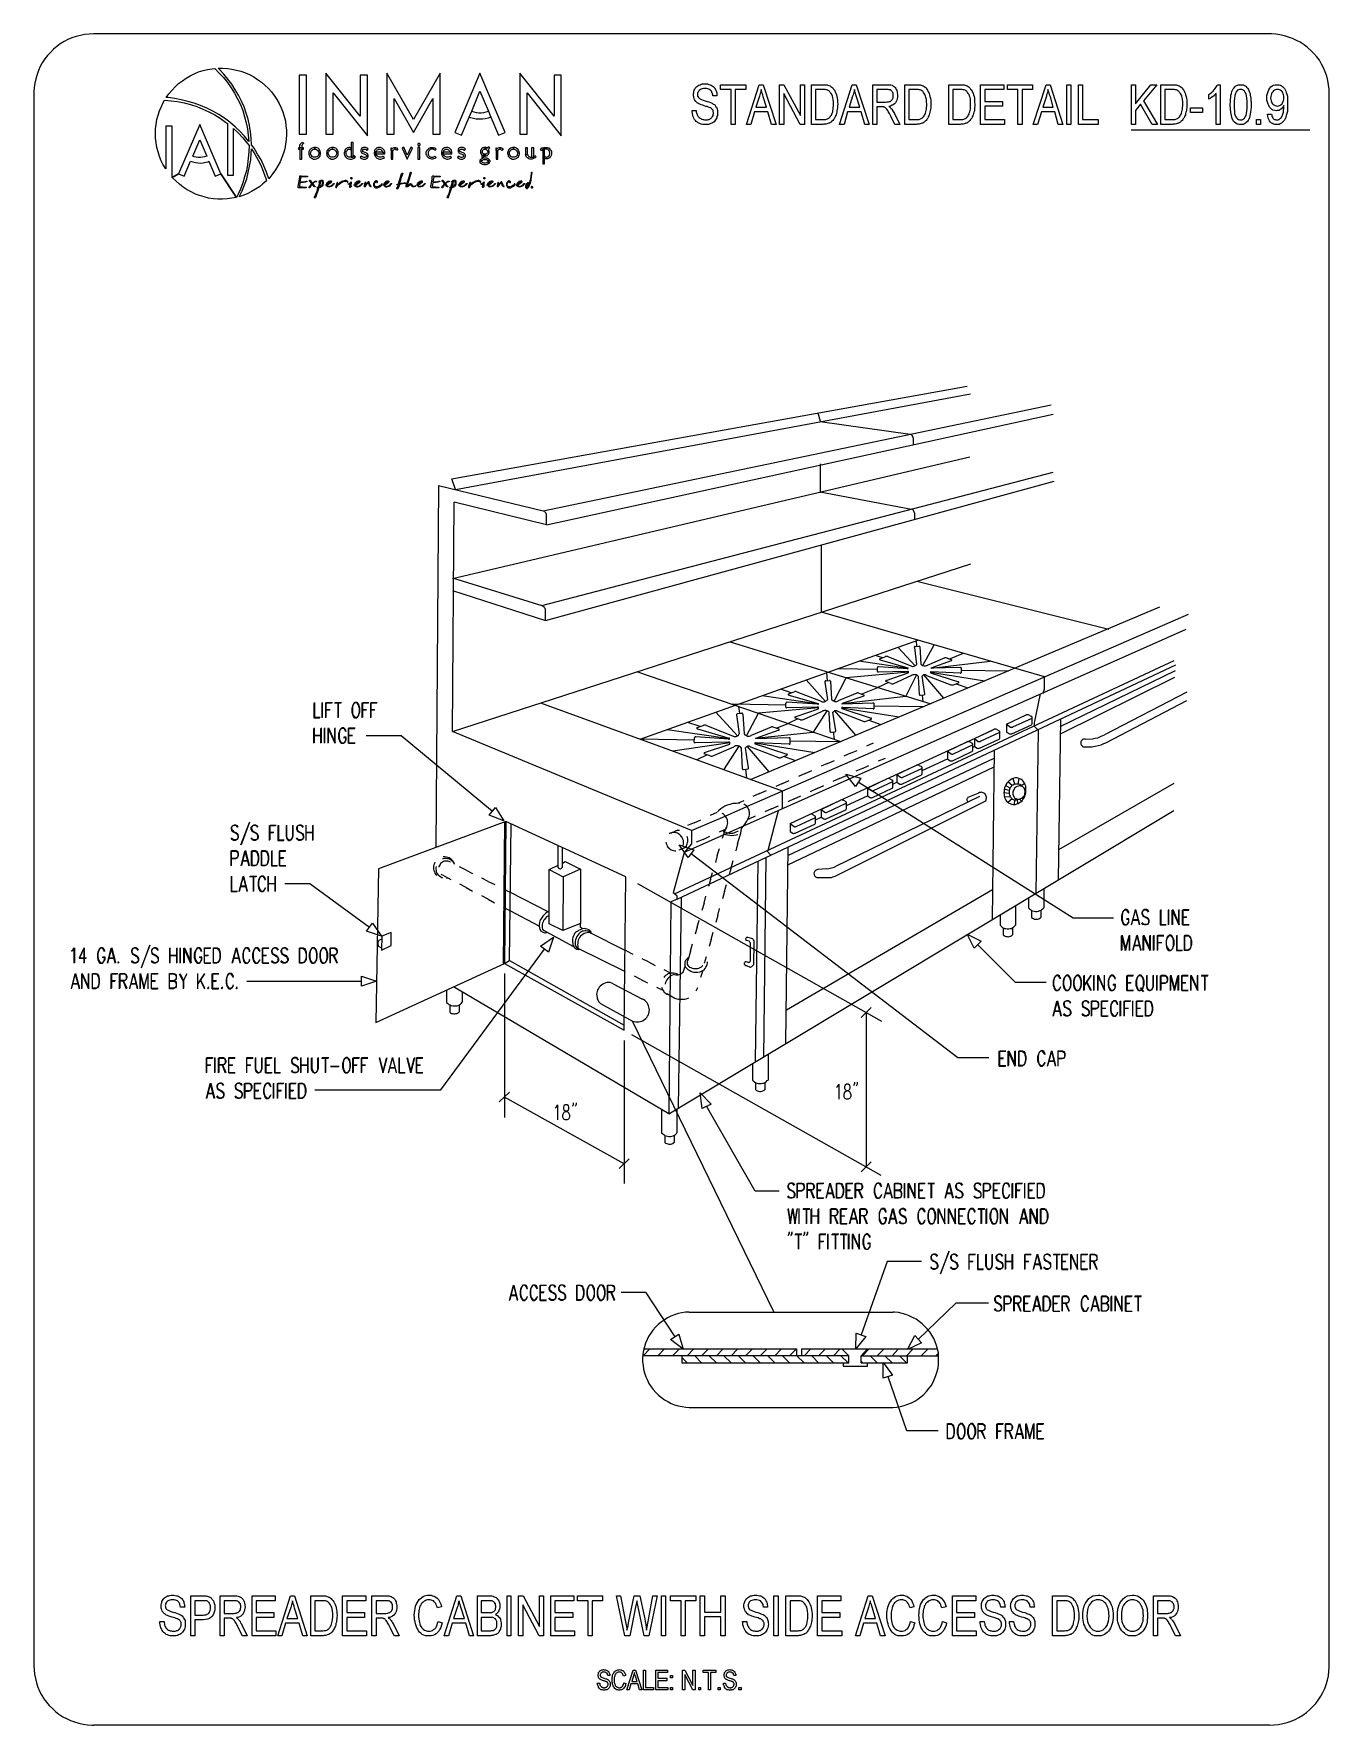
# Model space of a CAD drawing. Header units: metres. Extents: x 14 to 601, y -779 to -12.
import ezdxf

# ---------------------------------------------------------------- set-up
doc = ezdxf.new("R2010")
doc.units = ezdxf.units.M

msp = doc.modelspace()

# ---------------------------------------------------------------- linework, layer by layer
for p, q in [((29.2, -14.96), (27.52, -15.8)), ((31, -14.12), (29.2, -14.96)), ((32.92, -13.52), (31, -14.12)), ((34.84, -13.04), (32.92, -13.52)), ((36.76, -12.68), (34.84, -13.04)), ((38.8, -12.44), (36.76, -12.68)), ((40.72, -12.32), (38.8, -12.44)), ((573.76, -12.32), (40.72, -12.32)), ((574.6, -12.32), (573.76, -12.32)), ((576.52, -12.44), (574.6, -12.32)), ((578.44, -12.8), (576.52, -12.44)), ((580.48, -13.16), (578.44, -12.8)), ((582.28, -13.76), (580.48, -13.16)), ((584.2, -14.48), (582.28, -13.76)), ((586, -15.32), (584.2, -14.48)), ((587.68, -16.16), (586, -15.32)), ((19.96, -22.16), (18.76, -23.72)), ((21.28, -20.72), (19.96, -22.16)), ((22.6, -19.28), (21.28, -20.72)), ((24.16, -18.08), (22.6, -19.28)), ((25.72, -16.88), (24.16, -18.08)), ((27.52, -15.8), (25.72, -16.88)), ((589.36, -17.36), (587.68, -16.16)), ((590.92, -18.56), (589.36, -17.36)), ((592.48, -19.88), (590.92, -18.56)), ((593.8, -21.2), (592.48, -19.88)), ((595.12, -22.76), (593.8, -21.2)), ((596.32, -24.32), (595.12, -22.76)), ((15.88, -29), (15.16, -30.8)), ((16.6, -27.2), (15.88, -29)), ((17.56, -25.4), (16.6, -27.2)), ((18.76, -23.72), (17.56, -25.4)), ((84.52, -31.4), (86.44, -30.44)), ((86.44, -30.44), (88.36, -29.6)), ((88.36, -29.6), (90.4, -29)), ((90.4, -29), (92.44, -28.52)), ((92.44, -28.52), (94.48, -28.16)), ((94.48, -28.16), (95.68, -28.04)), ((95.68, -28.04), (97.72, -30.08)), ((97.24, -27.92), (99.28, -27.92)), ((97.84, -28.52), (97.24, -27.92)), ((97.72, -30.08), (99.64, -32.12)), ((99.76, -30.56), (97.84, -28.52)), ((99.28, -27.92), (101.44, -28.04)), ((101.68, -32.84), (99.76, -30.56)), ((101.44, -28.04), (103.48, -28.28)), ((103.48, -28.28), (105.52, -28.76)), ((105.52, -28.76), (107.56, -29.24)), ((107.56, -29.24), (109.6, -29.96)), ((109.6, -29.96), (111.52, -30.8)), ((161.68, -49.64), (146.08, -30.2)), ((146.08, -30.2), (146.08, -57.8)), ((173.68, -30.2), (173.68, -57.8)), ((185.8, -51.08), (173.68, -30.2)), ((197.8, -30.2), (185.8, -51.08)), ((197.8, -57.8), (197.8, -30.2)), ((215.92, -30.2), (204.52, -56.96)), ((227.32, -56.96), (215.92, -30.2)), ((249.52, -49.64), (233.92, -30.2)), ((233.92, -30.2), (233.92, -57.8)), ((597.28, -26.12), (596.32, -24.32)), ((598.24, -27.8), (597.28, -26.12)), ((598.96, -29.6), (598.24, -27.8)), ((599.68, -31.52), (598.96, -29.6)), ((13.84, -36.68), (13.72, -38.6)), ((14.2, -34.64), (13.84, -36.68)), ((14.56, -32.72), (14.2, -34.64)), ((15.16, -30.8), (14.56, -32.72)), ((74.92, -39.44), (76.36, -37.88)), ((76.36, -37.88), (77.8, -36.32)), ((77.8, -36.32), (79.36, -34.88)), ((79.36, -34.88), (81.04, -33.56)), ((81.04, -33.56), (82.72, -32.48)), ((82.72, -32.48), (84.52, -31.4)), ((99.64, -32.12), (101.44, -34.4)), ((101.44, -34.4), (103.12, -36.8)), ((103.48, -35.12), (101.68, -32.84)), ((103.12, -36.8), (104.68, -39.2)), ((105.04, -37.64), (103.48, -35.12)), ((106.48, -40.16), (105.04, -37.64)), ((111.52, -30.8), (113.44, -31.88)), ((113.44, -31.88), (115.12, -32.96)), ((115.12, -32.96), (116.92, -34.16)), ((116.92, -34.16), (118.48, -35.6)), ((118.48, -35.6), (120.04, -37.04)), ((120.04, -37.04), (121.36, -38.6)), ((137.32, -31.04), (133.96, -31.04)), ((133.96, -31.04), (133.96, -57.8)), ((137.32, -57.8), (137.32, -31.04)), ((164.92, -31.04), (161.68, -31.04)), ((161.68, -31.04), (161.68, -49.64)), ((164.92, -58.52), (164.92, -31.04)), ((212.2, -47.36), (215.92, -38.24)), ((215.92, -38.24), (219.76, -47.36)), ((252.76, -31.04), (249.52, -31.04)), ((249.52, -31.04), (249.52, -49.64)), ((252.76, -58.52), (252.76, -31.04)), ((312.88, -38.36), (313, -37.88)), ((313, -37.88), (313.24, -37.4)), ((313.24, -37.4), (313.48, -36.92)), ((313.48, -36.92), (313.84, -36.56)), ((313.84, -36.56), (314.2, -36.2)), ((314.2, -36.2), (314.68, -35.84)), ((314.68, -35.84), (315.16, -35.6)), ((315.04, -38.24), (314.8, -38.6)), ((315.28, -37.88), (315.04, -38.24)), ((315.16, -35.6), (315.64, -35.36)), ((315.64, -37.64), (315.28, -37.88)), ((315.64, -35.36), (316.12, -35.12)), ((316.12, -37.4), (315.64, -37.64)), ((316.12, -35.12), (316.6, -35)), ((316.6, -37.28), (316.12, -37.4)), ((316.6, -35), (317.2, -35)), ((317.2, -37.16), (316.6, -37.28)), ((317.2, -35), (317.8, -35)), ((317.92, -37.16), (317.2, -37.16)), ((317.8, -35), (318.4, -35)), ((318.52, -37.16), (317.92, -37.16)), ((318.4, -35), (319, -35)), ((319.12, -37.28), (318.52, -37.16)), ((319, -35), (319.6, -35.24)), ((319.6, -37.4), (319.12, -37.28)), ((319.6, -35.24), (320.2, -35.36)), ((320.08, -37.64), (319.6, -37.4)), ((320.44, -37.88), (320.08, -37.64)), ((320.2, -35.36), (320.68, -35.6)), ((320.8, -38.24), (320.44, -37.88)), ((320.68, -35.6), (321.16, -35.84)), ((321.04, -38.72), (320.8, -38.24)), ((321.16, -35.84), (321.64, -36.2)), ((321.64, -36.2), (322, -36.56)), ((322, -36.56), (322.36, -37.04)), ((322.36, -37.04), (322.6, -37.52)), ((322.6, -37.52), (322.84, -38)), ((322.84, -38), (323.08, -38.6)), ((324.88, -37.52), (324.88, -35.36)), ((324.88, -35.36), (336.4, -35.36)), ((329.68, -37.52), (324.88, -37.52)), ((329.68, -53.36), (329.68, -37.52)), ((336.4, -37.52), (331.6, -37.52)), ((331.6, -37.52), (331.6, -53.36)), ((336.4, -35.36), (336.4, -37.52)), ((336.64, -53.36), (342.4, -35.36)), ((342.4, -35.36), (344.2, -35.36)), ((343.24, -38.12), (343.12, -38.72)), ((343.36, -37.52), (343.24, -38.12)), ((343.48, -38), (343.36, -37.52)), ((343.72, -38.6), (343.48, -38)), ((344.2, -35.36), (350.08, -53.36)), ((351.64, -53.36), (351.64, -35.36)), ((351.64, -35.36), (353.68, -35.36)), ((353.68, -35.36), (361.12, -49.28)), ((361.12, -49.28), (361.12, -35.36)), ((361.12, -35.36), (362.92, -35.36)), ((362.92, -35.36), (362.92, -53.36)), ((366.16, -53.36), (366.16, -35.36)), ((366.16, -35.36), (371.08, -35.36)), ((371.08, -37.52), (367.96, -37.52)), ((367.96, -37.52), (367.96, -51.2)), ((371.08, -35.36), (371.68, -35.36)), ((371.68, -37.52), (371.08, -37.52)), ((371.68, -35.36), (372.28, -35.36)), ((372.28, -37.52), (371.68, -37.52)), ((372.28, -35.36), (372.76, -35.36)), ((372.76, -37.64), (372.28, -37.52)), ((372.76, -35.36), (373.24, -35.48)), ((373.24, -37.76), (372.76, -37.64)), ((373.24, -35.48), (373.6, -35.6)), ((373.48, -37.88), (373.24, -37.76)), ((373.96, -38.12), (373.48, -37.88)), ((373.6, -35.6), (374.08, -35.72)), ((374.32, -38.36), (373.96, -38.12)), ((374.08, -35.72), (374.56, -35.96)), ((374.56, -35.96), (374.92, -36.2)), ((374.92, -36.2), (375.4, -36.56)), ((375.4, -36.56), (375.76, -36.8)), ((375.76, -36.8), (376.12, -37.4)), ((376.12, -37.4), (376.6, -37.88)), ((376.6, -37.88), (376.84, -38.6)), ((378.88, -53.36), (384.64, -35.36)), ((384.64, -35.36), (386.44, -35.36)), ((385.48, -38.12), (385.36, -38.72)), ((385.6, -37.52), (385.48, -38.12)), ((385.72, -38), (385.6, -37.52)), ((385.84, -38.6), (385.72, -38)), ((386.44, -35.36), (392.32, -53.36)), ((393.88, -53.36), (393.88, -35.36)), ((393.88, -35.36), (400.12, -35.36)), ((400.24, -37.52), (395.8, -37.52)), ((395.8, -37.52), (395.8, -43.28)), ((400.12, -35.36), (400.84, -35.36)), ((400.84, -37.52), (400.24, -37.52)), ((400.84, -35.36), (401.56, -35.36)), ((401.32, -37.64), (400.84, -37.52)), ((401.8, -37.76), (401.32, -37.64)), ((401.56, -35.36), (402.04, -35.48)), ((402.28, -38), (401.8, -37.76)), ((402.04, -35.48), (402.64, -35.6)), ((402.52, -38.24), (402.28, -38)), ((402.76, -38.6), (402.52, -38.24)), ((402.64, -35.6), (403, -35.84)), ((403, -35.84), (403.36, -36.08)), ((403.36, -36.08), (403.72, -36.32)), ((403.72, -36.32), (404.08, -36.68)), ((404.08, -36.68), (404.32, -37.04)), ((404.32, -37.04), (404.56, -37.52)), ((404.56, -37.52), (404.8, -38)), ((404.8, -38), (404.92, -38.6)), ((408.4, -53.36), (408.4, -35.36)), ((408.4, -35.36), (413.32, -35.36)), ((413.32, -37.52), (410.2, -37.52)), ((410.2, -37.52), (410.2, -51.2)), ((413.32, -35.36), (413.92, -35.36)), ((413.92, -37.52), (413.32, -37.52)), ((413.92, -35.36), (414.52, -35.36)), ((414.52, -37.52), (413.92, -37.52)), ((414.52, -35.36), (415, -35.36)), ((415, -37.64), (414.52, -37.52)), ((415, -35.36), (415.48, -35.48)), ((415.36, -37.76), (415, -37.64)), ((415.72, -37.88), (415.36, -37.76)), ((415.48, -35.48), (415.84, -35.6)), ((416.2, -38.12), (415.72, -37.88)), ((415.84, -35.6), (416.32, -35.72)), ((416.56, -38.36), (416.2, -38.12)), ((416.32, -35.72), (416.8, -35.96)), ((416.8, -35.96), (417.16, -36.2)), ((417.16, -36.2), (417.64, -36.56)), ((417.64, -36.56), (418, -36.8)), ((418, -36.8), (418.36, -37.4)), ((418.36, -37.4), (418.72, -37.88)), ((418.72, -37.88), (419.08, -38.6)), ((428.32, -53.36), (428.32, -35.36)), ((428.32, -35.36), (433.24, -35.36)), ((433.24, -37.52), (430.24, -37.52)), ((430.24, -37.52), (430.24, -51.2)), ((433.24, -35.36), (433.84, -35.36)), ((433.84, -37.52), (433.24, -37.52)), ((433.84, -35.36), (434.44, -35.36)), ((434.44, -37.52), (433.84, -37.52)), ((434.44, -35.36), (434.92, -35.36)), ((434.92, -37.64), (434.44, -37.52)), ((434.92, -35.36), (435.4, -35.48)), ((435.4, -37.76), (434.92, -37.64)), ((435.4, -35.48), (435.76, -35.6)), ((435.76, -37.88), (435.4, -37.76)), ((435.76, -35.6), (436.24, -35.72)), ((436.12, -38.12), (435.76, -37.88)), ((436.48, -38.36), (436.12, -38.12)), ((436.24, -35.72), (436.72, -35.96)), ((436.72, -35.96), (437.2, -36.2)), ((437.2, -36.2), (437.56, -36.56)), ((437.56, -36.56), (437.92, -36.8)), ((437.92, -36.8), (438.28, -37.4)), ((438.28, -37.4), (438.76, -37.88)), ((438.76, -37.88), (439, -38.6)), ((442.72, -53.36), (442.72, -35.36)), ((442.72, -35.36), (453.28, -35.36)), ((453.28, -37.52), (444.64, -37.52)), ((444.64, -37.52), (444.64, -42.92)), ((453.28, -35.36), (453.28, -37.52)), ((454.96, -37.52), (454.96, -35.36)), ((454.96, -35.36), (466.36, -35.36)), ((459.64, -37.52), (454.96, -37.52)), ((459.64, -53.36), (459.64, -37.52)), ((466.36, -37.52), (461.56, -37.52)), ((461.56, -37.52), (461.56, -53.36)), ((466.36, -35.36), (466.36, -37.52)), ((466.6, -53.36), (472.48, -35.36)), ((472.48, -35.36), (474.28, -35.36)), ((473.2, -38.12), (473.08, -38.72)), ((473.32, -37.52), (473.2, -38.12)), ((473.44, -38), (473.32, -37.52)), ((473.68, -38.6), (473.44, -38)), ((474.28, -35.36), (480.04, -53.36)), ((481.84, -53.36), (481.84, -35.36)), ((481.84, -35.36), (483.64, -35.36)), ((483.64, -35.36), (483.64, -53.36)), ((487.12, -53.36), (487.12, -35.36)), ((487.12, -35.36), (489.04, -35.36)), ((489.04, -35.36), (489.04, -51.2)), ((511.12, -53.36), (511.12, -35.36)), ((511.12, -35.36), (513.04, -35.36)), ((513.04, -35.36), (513.04, -44)), ((513.04, -44), (520, -35.36)), ((522.64, -35.36), (516.64, -42.68)), ((520, -35.36), (522.64, -35.36)), ((524.44, -53.36), (524.44, -35.36)), ((524.44, -35.36), (529.36, -35.36)), ((529.36, -37.52), (526.24, -37.52)), ((526.24, -37.52), (526.24, -51.2)), ((529.36, -35.36), (529.96, -35.36)), ((529.96, -37.52), (529.36, -37.52)), ((529.96, -35.36), (530.56, -35.36)), ((530.56, -37.52), (529.96, -37.52)), ((530.56, -35.36), (531.04, -35.36)), ((531.04, -37.64), (530.56, -37.52)), ((531.04, -35.36), (531.52, -35.48)), ((531.52, -37.76), (531.04, -37.64)), ((531.52, -35.48), (531.88, -35.6)), ((531.88, -37.88), (531.52, -37.76)), ((531.88, -35.6), (532.36, -35.72)), ((532.24, -38.12), (531.88, -37.88)), ((532.6, -38.36), (532.24, -38.12)), ((532.36, -35.72), (532.84, -35.96)), ((532.84, -35.96), (533.2, -36.2)), ((533.2, -36.2), (533.68, -36.56)), ((533.68, -36.56), (534.04, -36.8)), ((534.04, -36.8), (534.4, -37.4)), ((534.4, -37.4), (534.88, -37.88)), ((534.88, -37.88), (535.12, -38.6)), ((547.72, -38.6), (548.2, -38.24)), ((548.2, -38.24), (548.68, -37.76)), ((548.68, -37.76), (549.04, -37.16)), ((549.04, -37.16), (549.4, -36.68)), ((549.4, -36.68), (549.76, -36.2)), ((549.76, -36.2), (550, -35.72)), ((550, -35.72), (550.24, -35.36)), ((550.24, -35.36), (551.32, -35.36)), ((551.32, -35.36), (551.32, -53.36)), ((556.72, -38.48), (556.96, -37.88)), ((556.96, -37.88), (557.32, -37.28)), ((557.32, -37.28), (557.68, -36.8)), ((557.68, -36.8), (558.04, -36.32)), ((558.04, -36.32), (558.4, -35.96)), ((558.4, -35.96), (558.88, -35.72)), ((558.88, -38.24), (558.52, -38.72)), ((558.88, -35.72), (559.48, -35.48)), ((559.24, -37.88), (558.88, -38.24)), ((559.72, -37.64), (559.24, -37.88)), ((559.48, -35.48), (560.08, -35.36)), ((560.08, -37.52), (559.72, -37.64)), ((560.08, -35.36), (560.68, -35.36)), ((560.56, -37.52), (560.08, -37.52)), ((561.16, -37.52), (560.56, -37.52)), ((560.68, -35.36), (561.04, -35.36)), ((561.04, -35.36), (561.52, -35.36)), ((561.64, -37.64), (561.16, -37.52)), ((561.52, -35.36), (561.88, -35.48)), ((562, -38), (561.64, -37.64)), ((561.88, -35.48), (562.36, -35.72)), ((562.36, -38.36), (562, -38)), ((562.36, -35.72), (562.72, -35.84)), ((562.72, -35.84), (563.08, -36.08)), ((563.08, -36.08), (563.32, -36.44)), ((563.32, -36.44), (563.68, -36.8)), ((563.68, -36.8), (563.92, -37.16)), ((563.92, -37.16), (564.16, -37.52)), ((564.16, -37.52), (564.4, -38)), ((564.4, -38), (564.52, -38.48)), ((573.04, -38.48), (573.4, -37.64)), ((573.4, -37.64), (573.88, -36.92)), ((573.88, -36.92), (574.36, -36.32)), ((574.36, -36.32), (574.96, -35.96)), ((574.96, -35.96), (575.56, -35.6)), ((575.56, -38.12), (575.2, -38.6)), ((575.56, -35.6), (576.28, -35.36)), ((575.92, -37.88), (575.56, -38.12)), ((576.4, -37.64), (575.92, -37.88)), ((576.28, -35.36), (577, -35.36)), ((576.88, -37.52), (576.4, -37.64)), ((577.36, -37.52), (576.88, -37.52)), ((577, -35.36), (577.6, -35.36)), ((577.84, -37.52), (577.36, -37.52)), ((577.6, -35.36), (578.08, -35.48)), ((578.32, -37.64), (577.84, -37.52)), ((578.08, -35.48), (578.68, -35.6)), ((578.68, -37.88), (578.32, -37.64)), ((578.68, -35.6), (579.16, -35.96)), ((579.04, -38.12), (578.68, -37.88)), ((579.4, -38.48), (579.04, -38.12)), ((579.16, -35.96), (579.64, -36.2)), ((579.64, -36.2), (580, -36.68)), ((580, -36.68), (580.48, -37.16)), ((580.48, -37.16), (580.84, -37.64)), ((580.84, -37.64), (581.08, -38.24)), ((581.08, -38.24), (581.32, -38.96)), ((600.16, -33.44), (599.68, -31.52)), ((600.52, -35.36), (600.16, -33.44)), ((600.76, -37.4), (600.52, -35.36)), ((600.76, -39.32), (600.76, -37.4)), ((13.72, -38.6), (13.72, -39.32)), ((13.72, -39.32), (13.72, -751.76)), ((70.72, -47.24), (71.56, -45.2)), ((71.56, -45.2), (72.4, -43.4)), ((72.4, -43.4), (73, -42.44)), ((73, -42.44), (76, -42.68)), ((73.72, -41.24), (74.92, -39.44)), ((74.56, -41.24), (73.72, -41.24)), ((77.56, -41.6), (74.56, -41.24)), ((76, -42.68), (78.88, -43.04)), ((80.56, -42.2), (77.56, -41.6)), ((78.88, -43.04), (81.88, -43.64)), ((83.56, -42.92), (80.56, -42.2)), ((81.88, -43.64), (84.76, -44.36)), ((86.44, -43.76), (83.56, -42.92)), ((84.76, -44.36), (87.52, -45.32)), ((89.32, -44.84), (86.44, -43.76)), ((87.52, -45.32), (90.28, -46.4)), ((92.2, -46.04), (89.32, -44.84)), ((104.68, -39.2), (106, -41.72)), ((106, -41.72), (107.32, -44.36)), ((107.8, -42.8), (106.48, -40.16)), ((107.32, -44.36), (108.4, -47.12)), ((109, -45.44), (107.8, -42.8)), ((109.96, -48.2), (109, -45.44)), ((121.36, -38.6), (122.68, -40.28)), ((122.68, -40.28), (123.88, -42.08)), ((123.88, -42.08), (124.84, -43.88)), ((124.84, -43.88), (125.8, -45.8)), ((125.8, -45.8), (126.52, -47.72)), ((149.32, -57.8), (149.32, -39.08)), ((149.32, -39.08), (164.92, -58.52)), ((177.04, -57.8), (177.04, -41.6)), ((177.04, -41.6), (185.8, -56.96)), ((185.8, -56.96), (194.56, -41.6)), ((194.56, -41.6), (194.56, -57.8)), ((237.28, -39.08), (252.76, -58.52)), ((237.28, -57.8), (237.28, -39.08)), ((312.64, -39.32), (312.76, -38.84)), ((312.64, -39.92), (312.64, -39.32)), ((312.64, -40.4), (312.64, -39.92)), ((312.76, -40.88), (312.64, -40.4)), ((312.76, -38.84), (312.88, -38.36)), ((312.76, -41.24), (312.76, -40.88)), ((313, -41.72), (312.76, -41.24)), ((313.12, -42.08), (313, -41.72)), ((313.36, -42.56), (313.12, -42.08)), ((313.6, -42.92), (313.36, -42.56)), ((313.96, -43.16), (313.6, -42.92)), ((314.32, -43.52), (313.96, -43.16)), ((314.68, -43.76), (314.32, -43.52)), ((314.68, -38.96), (314.56, -39.32)), ((314.56, -39.32), (314.56, -39.8)), ((314.56, -39.8), (314.56, -40.16)), ((314.56, -40.16), (314.56, -40.52)), ((314.56, -40.52), (314.68, -40.76)), ((314.8, -38.6), (314.68, -38.96)), ((314.68, -40.76), (314.92, -41.12)), ((315.04, -44), (314.68, -43.76)), ((314.92, -41.12), (315.04, -41.36)), ((315.04, -41.36), (315.4, -41.6)), ((315.52, -44.24), (315.04, -44)), ((315.4, -41.6), (315.76, -41.84)), ((316.12, -44.48), (315.52, -44.24)), ((315.76, -41.84), (316.36, -42.08)), ((316.84, -44.72), (316.12, -44.48)), ((316.36, -42.08), (317.08, -42.32)), ((317.56, -44.96), (316.84, -44.72)), ((317.08, -42.32), (318.04, -42.68)), ((318.28, -45.2), (317.56, -44.96)), ((318.04, -42.68), (318.88, -42.92)), ((318.88, -45.32), (318.28, -45.2)), ((318.88, -42.92), (319.6, -43.16)), ((319.48, -45.56), (318.88, -45.32)), ((319.84, -45.68), (319.48, -45.56)), ((319.6, -43.16), (320.32, -43.4)), ((320.2, -45.8), (319.84, -45.68)), ((320.56, -45.92), (320.2, -45.8)), ((320.32, -43.4), (320.8, -43.52)), ((320.8, -46.16), (320.56, -45.92)), ((320.8, -43.52), (321.16, -43.76)), ((321.16, -39.2), (321.04, -38.72)), ((321.4, -39.68), (321.16, -39.2)), ((321.16, -43.76), (321.64, -44.12)), ((321.4, -40.4), (321.4, -39.68)), ((323.32, -40.4), (321.4, -40.4)), ((321.64, -44.12), (322.12, -44.36)), ((322.12, -44.36), (322.48, -44.72)), ((322.48, -44.72), (322.72, -45.2)), ((322.72, -45.2), (323.08, -45.56)), ((323.08, -38.6), (323.2, -39.08)), ((323.08, -45.56), (323.2, -46.04)), ((323.2, -39.08), (323.32, -39.68)), ((323.32, -39.68), (323.32, -40.4)), ((342.52, -40.64), (340.96, -45.56)), ((340.96, -45.56), (345.76, -45.56)), ((342.76, -39.92), (342.52, -40.64)), ((342.88, -39.32), (342.76, -39.92)), ((343.12, -38.72), (342.88, -39.32)), ((343.84, -39.2), (343.72, -38.6)), ((344.08, -40.04), (343.84, -39.2)), ((344.32, -40.88), (344.08, -40.04)), ((345.76, -45.56), (344.32, -40.88)), ((361, -53.36), (353.56, -39.32)), ((353.56, -39.32), (353.56, -53.36)), ((374.68, -38.84), (374.32, -38.36)), ((375.04, -39.32), (374.68, -38.84)), ((375.4, -39.8), (375.04, -39.32)), ((375.64, -40.52), (375.4, -39.8)), ((375.88, -41.24), (375.64, -40.52)), ((376, -42.08), (375.88, -41.24)), ((376.12, -43.16), (376, -42.08)), ((376, -45.68), (376.12, -44.96)), ((376, -46.4), (376, -45.68)), ((376.12, -44.12), (376.12, -43.16)), ((376.12, -44.96), (376.12, -44.12)), ((376.84, -38.6), (377.2, -39.2)), ((377.2, -39.2), (377.44, -39.92)), ((377.44, -39.92), (377.68, -40.76)), ((377.68, -40.76), (377.8, -41.48)), ((377.8, -41.48), (377.92, -42.32)), ((377.92, -45.8), (377.8, -46.52)), ((377.92, -42.32), (377.92, -43.28)), ((377.92, -43.28), (378.04, -44.24)), ((378.04, -44.24), (377.92, -44.96)), ((377.92, -44.96), (377.92, -45.8)), ((384.76, -40.64), (383.2, -45.56)), ((383.2, -45.56), (388, -45.56)), ((385, -39.92), (384.76, -40.64)), ((385.12, -39.32), (385, -39.92)), ((385.36, -38.72), (385.12, -39.32)), ((386.08, -39.2), (385.84, -38.6)), ((386.32, -40.04), (386.08, -39.2)), ((386.56, -40.88), (386.32, -40.04)), ((388, -45.56), (386.56, -40.88)), ((395.8, -43.28), (399.76, -43.28)), ((397.96, -45.44), (395.8, -45.44)), ((395.8, -45.44), (395.8, -53.36)), ((398.2, -45.44), (397.96, -45.44)), ((398.44, -45.44), (398.2, -45.44)), ((398.68, -45.44), (398.44, -45.44)), ((398.8, -45.44), (398.68, -45.44)), ((398.92, -45.44), (398.8, -45.44)), ((399.16, -45.56), (398.92, -45.44)), ((399.28, -45.56), (399.16, -45.56)), ((399.52, -45.68), (399.28, -45.56)), ((399.64, -45.8), (399.52, -45.68)), ((399.76, -45.92), (399.64, -45.8)), ((399.76, -43.28), (400.24, -43.16)), ((400, -46.16), (399.76, -45.92)), ((400.24, -43.16), (400.72, -43.16)), ((400.72, -43.16), (401.08, -43.16)), ((401.08, -43.16), (401.44, -43.04)), ((401.92, -45.08), (401.2, -45.2)), ((401.2, -45.2), (401.44, -45.44)), ((401.44, -43.04), (401.8, -42.92)), ((401.44, -45.44), (401.68, -45.56)), ((401.68, -45.56), (401.92, -45.8)), ((401.8, -42.92), (402.04, -42.8)), ((402.64, -44.72), (401.92, -45.08)), ((401.92, -45.8), (402.16, -45.92)), ((402.04, -42.8), (402.28, -42.56)), ((402.16, -45.92), (402.28, -46.16)), ((402.28, -42.56), (402.52, -42.32)), ((402.52, -42.32), (402.76, -42.08)), ((403.24, -44.48), (402.64, -44.72)), ((403, -38.96), (402.76, -38.6)), ((402.76, -42.08), (402.88, -41.84)), ((402.88, -41.84), (403, -41.6)), ((403.12, -39.32), (403, -38.96)), ((403, -41.6), (403.12, -41.24)), ((403.24, -39.8), (403.12, -39.32)), ((403.12, -41.24), (403.24, -41)), ((403.24, -40.28), (403.24, -39.8)), ((403.24, -40.64), (403.24, -40.28)), ((403.24, -41), (403.24, -40.64)), ((403.72, -44), (403.24, -44.48)), ((404.2, -43.52), (403.72, -44)), ((404.56, -42.92), (404.2, -43.52)), ((404.8, -42.32), (404.56, -42.92)), ((405.04, -41.72), (404.8, -42.32)), ((404.92, -38.6), (405.04, -39.08)), ((405.04, -39.08), (405.16, -39.68)), ((405.16, -41), (405.04, -41.72)), ((405.16, -39.68), (405.16, -40.28)), ((405.16, -40.28), (405.16, -41)), ((416.92, -38.84), (416.56, -38.36)), ((417.28, -39.32), (416.92, -38.84)), ((417.52, -39.8), (417.28, -39.32)), ((417.88, -40.52), (417.52, -39.8)), ((418, -41.24), (417.88, -40.52)), ((418.24, -42.08), (418, -41.24)), ((418.24, -43.16), (418.24, -42.08)), ((418.36, -44.12), (418.24, -43.16)), ((418.24, -45.68), (418.36, -44.96)), ((418.24, -46.4), (418.24, -45.68)), ((418.36, -44.96), (418.36, -44.12)), ((419.08, -38.6), (419.44, -39.2)), ((419.44, -39.2), (419.68, -39.92)), ((419.68, -39.92), (419.8, -40.76)), ((419.8, -40.76), (420.04, -41.48)), ((420.04, -41.48), (420.16, -42.32)), ((420.16, -45.8), (420.04, -46.52)), ((420.16, -42.32), (420.16, -43.28)), ((420.16, -43.28), (420.16, -44.24)), ((420.16, -44.24), (420.16, -44.96)), ((420.16, -44.96), (420.16, -45.8)), ((436.84, -38.84), (436.48, -38.36)), ((437.2, -39.32), (436.84, -38.84)), ((437.56, -39.8), (437.2, -39.32)), ((437.8, -40.52), (437.56, -39.8)), ((438.04, -41.24), (437.8, -40.52)), ((438.16, -42.08), (438.04, -41.24)), ((438.28, -43.16), (438.16, -42.08)), ((438.16, -45.68), (438.28, -44.96)), ((438.16, -46.4), (438.16, -45.68)), ((438.28, -44.12), (438.28, -43.16)), ((438.28, -44.96), (438.28, -44.12)), ((439, -38.6), (439.36, -39.2)), ((439.36, -39.2), (439.6, -39.92)), ((439.6, -39.92), (439.84, -40.76)), ((439.84, -40.76), (439.96, -41.48)), ((439.96, -41.48), (440.08, -42.32)), ((440.08, -45.8), (439.96, -46.52)), ((440.08, -42.32), (440.08, -43.28)), ((440.08, -43.28), (440.2, -44.24)), ((440.2, -44.96), (440.08, -45.8)), ((440.2, -44.24), (440.2, -44.96)), ((444.64, -42.92), (452.68, -42.92)), ((452.68, -45.08), (444.64, -45.08)), ((444.64, -45.08), (444.64, -51.2)), ((452.68, -42.92), (452.68, -45.08)), ((472.6, -40.64), (470.92, -45.56)), ((470.92, -45.56), (475.72, -45.56)), ((472.72, -39.92), (472.6, -40.64)), ((472.96, -39.32), (472.72, -39.92)), ((473.08, -38.72), (472.96, -39.32)), ((473.92, -39.2), (473.68, -38.6)), ((474.04, -40.04), (473.92, -39.2)), ((474.4, -40.88), (474.04, -40.04)), ((475.72, -45.56), (474.4, -40.88)), ((515.32, -44.12), (513.04, -47)), ((520.6, -53.36), (515.32, -44.12)), ((516.64, -42.68), (523, -53.36)), ((532.96, -38.84), (532.6, -38.36)), ((533.32, -39.32), (532.96, -38.84)), ((533.68, -39.8), (533.32, -39.32)), ((533.92, -40.52), (533.68, -39.8)), ((534.16, -41.24), (533.92, -40.52)), ((534.28, -42.08), (534.16, -41.24)), ((534.4, -43.16), (534.28, -42.08)), ((534.28, -45.68), (534.4, -44.96)), ((534.28, -46.4), (534.28, -45.68)), ((534.4, -44.12), (534.4, -43.16)), ((534.4, -44.96), (534.4, -44.12)), ((535.12, -38.6), (535.48, -39.2)), ((535.48, -39.2), (535.72, -39.92)), ((535.72, -39.92), (535.96, -40.76)), ((535.96, -40.76), (536.08, -41.48)), ((536.08, -41.48), (536.2, -42.32)), ((536.2, -45.8), (536.08, -46.52)), ((536.2, -42.32), (536.2, -43.28)), ((536.2, -43.28), (536.32, -44.24)), ((536.32, -44.24), (536.2, -44.96)), ((536.2, -44.96), (536.2, -45.8)), ((537.88, -47.96), (537.88, -45.8)), ((537.88, -45.8), (543.4, -45.8)), ((543.4, -45.8), (543.4, -47.96)), ((546.16, -39.8), (546.64, -39.44)), ((546.16, -41.96), (546.16, -39.8)), ((546.4, -41.72), (546.16, -41.96)), ((546.76, -41.6), (546.4, -41.72)), ((546.64, -39.44), (547.24, -39.08)), ((547.12, -41.36), (546.76, -41.6)), ((547.48, -41.12), (547.12, -41.36)), ((547.24, -39.08), (547.72, -38.6)), ((547.96, -40.76), (547.48, -41.12)), ((548.32, -40.52), (547.96, -40.76)), ((548.68, -40.16), (548.32, -40.52)), ((549.04, -39.92), (548.68, -40.16)), ((549.28, -39.56), (549.04, -39.92)), ((549.52, -39.32), (549.28, -39.56)), ((549.52, -53.36), (549.52, -39.32)), ((555.88, -44.36), (556, -43.16)), ((556, -46.28), (555.88, -44.36)), ((556, -42.08), (556.12, -41)), ((556, -43.16), (556, -42.08)), ((556.12, -41), (556.24, -40.16)), ((556.24, -40.16), (556.48, -39.32)), ((556.48, -39.32), (556.72, -38.48)), ((557.8, -41.48), (557.68, -42.8)), ((557.68, -42.8), (557.68, -44.36)), ((557.68, -44.36), (557.68, -46.04)), ((558.04, -40.28), (557.8, -41.48)), ((558.28, -39.44), (558.04, -40.28)), ((558.52, -38.72), (558.28, -39.44)), ((562.72, -38.84), (562.36, -38.36)), ((563.08, -39.56), (562.72, -38.84)), ((563.32, -40.4), (563.08, -39.56)), ((563.44, -41.48), (563.32, -40.4)), ((563.56, -42.8), (563.44, -41.48)), ((563.56, -44.36), (563.56, -42.8)), ((563.56, -46.04), (563.56, -44.36)), ((564.52, -38.48), (564.76, -39.08)), ((564.76, -39.08), (564.88, -39.56)), ((564.88, -39.56), (565, -40.16)), ((565, -40.16), (565.12, -40.88)), ((565.12, -40.88), (565.24, -41.6)), ((565.24, -41.6), (565.24, -42.44)), ((565.24, -42.44), (565.36, -43.4)), ((565.36, -45.56), (565.24, -46.76)), ((565.36, -43.4), (565.36, -44.36)), ((565.36, -44.36), (565.36, -45.56)), ((572.56, -40.28), (572.8, -39.32)), ((572.56, -41.36), (572.56, -40.28)), ((572.56, -42.32), (572.56, -41.36)), ((572.8, -43.28), (572.56, -42.32)), ((572.8, -39.32), (573.04, -38.48)), ((573.04, -44.12), (572.8, -43.28)), ((573.4, -44.84), (573.04, -44.12)), ((573.76, -45.56), (573.4, -44.84)), ((574.36, -46.16), (573.76, -45.56)), ((574.36, -40.76), (574.24, -41.48)), ((574.24, -41.48), (574.36, -42.08)), ((574.48, -40.16), (574.36, -40.76)), ((574.36, -42.08), (574.48, -42.68)), ((574.6, -39.56), (574.48, -40.16)), ((574.48, -42.68), (574.6, -43.16)), ((574.84, -39.08), (574.6, -39.56)), ((574.6, -43.16), (574.84, -43.64)), ((575.2, -38.6), (574.84, -39.08)), ((574.84, -43.64), (575.08, -44)), ((575.08, -44), (575.44, -44.36)), ((575.44, -44.36), (575.92, -44.72)), ((575.92, -44.72), (576.28, -44.84)), ((576.28, -44.84), (576.76, -44.96)), ((576.76, -44.96), (577.24, -45.08)), ((577.24, -45.08), (577.84, -44.96)), ((577.84, -44.96), (578.2, -44.84)), ((578.2, -44.84), (578.68, -44.72)), ((578.68, -44.72), (579.04, -44.36)), ((579.04, -44.36), (579.4, -44)), ((579.4, -45.92), (579.16, -46.28)), ((579.76, -38.96), (579.4, -38.48)), ((579.4, -44), (579.64, -43.64)), ((579.76, -45.56), (579.4, -45.92)), ((579.64, -43.64), (579.88, -43.16)), ((579.88, -39.44), (579.76, -38.96)), ((580, -45.2), (579.76, -45.56)), ((580.12, -40.04), (579.88, -39.44)), ((579.88, -43.16), (580.12, -42.56)), ((580.24, -44.84), (580, -45.2)), ((580.24, -40.64), (580.12, -40.04)), ((580.12, -42.56), (580.24, -41.96)), ((580.24, -41.24), (580.24, -40.64)), ((580.24, -41.96), (580.24, -41.24)), ((580.24, -44.96), (580.24, -44.84)), ((580.24, -45.08), (580.24, -44.96)), ((580.24, -45.2), (580.24, -45.08)), ((580.24, -45.8), (580.24, -45.2)), ((580.24, -46.28), (580.24, -45.8)), ((581.32, -38.96), (581.56, -39.68)), ((581.56, -39.68), (581.8, -40.52)), ((581.8, -40.52), (581.92, -41.6)), ((581.92, -41.6), (581.92, -42.68)), ((581.92, -42.68), (581.92, -43.88)), ((581.92, -43.88), (581.92, -45.2)), ((581.92, -45.2), (581.92, -46.4)), ((600.76, -751.76), (600.76, -39.32)), ((68.92, -55.4), (69.16, -53.36)), ((69.16, -53.36), (69.52, -51.2)), ((69.52, -51.2), (70, -49.16)), ((70, -49.16), (70.72, -47.24)), ((88.96, -53.48), (79.36, -75.8)), ((98.44, -75.8), (88.96, -53.48)), ((90.28, -46.4), (93.04, -47.6)), ((94.84, -47.36), (92.2, -46.04)), ((93.04, -47.6), (95.68, -49.04)), ((97.6, -48.92), (94.84, -47.36)), ((95.68, -49.04), (98.2, -50.6)), ((100.12, -50.6), (97.6, -48.92)), ((98.2, -50.6), (100.6, -52.28)), ((102.52, -52.4), (100.12, -50.6)), ((100.6, -52.28), (101.56, -53)), ((101.56, -53), (101.56, -76.4)), ((104.92, -54.44), (102.52, -52.4)), ((108.4, -47.12), (109.24, -49.88)), ((109.24, -49.88), (109.96, -52.64)), ((110.8, -50.96), (109.96, -48.2)), ((109.96, -52.64), (110.56, -55.4)), ((111.4, -53.84), (110.8, -50.96)), ((126.52, -47.72), (127.24, -49.76)), ((127.24, -49.76), (127.72, -51.8)), ((127.72, -51.8), (127.96, -53.96)), ((207.52, -58.28), (211, -50.12)), ((211, -50.12), (212.2, -47.36)), ((211, -50.12), (212.2, -47.36)), ((211.6, -50.36), (211, -50.12)), ((212.92, -50.72), (211.6, -50.36)), ((212.2, -47.36), (213.16, -47.72)), ((214.24, -50.96), (212.92, -50.72)), ((213.16, -47.72), (214.24, -47.96)), ((214.24, -47.96), (215.44, -48.08)), ((215.56, -50.96), (214.24, -50.96)), ((215.44, -48.08), (216.52, -48.08)), ((217, -50.96), (215.56, -50.96)), ((216.52, -48.08), (217.6, -47.96)), ((218.32, -50.84), (217, -50.96)), ((217.6, -47.96), (218.68, -47.72)), ((219.64, -50.6), (218.32, -50.84)), ((218.68, -47.72), (219.76, -47.36)), ((220.84, -50.12), (219.64, -50.6)), ((219.76, -47.36), (220.84, -50.12)), ((219.76, -47.36), (220.84, -50.12)), ((220.84, -50.12), (224.32, -58.28)), ((312.04, -47), (313.96, -47)), ((312.04, -47.72), (312.04, -47)), ((312.16, -48.44), (312.04, -47.72)), ((312.4, -49.16), (312.16, -48.44)), ((312.52, -49.88), (312.4, -49.16)), ((312.88, -50.48), (312.52, -49.88)), ((313.12, -51.08), (312.88, -50.48)), ((313.6, -51.56), (313.12, -51.08)), ((313.96, -52.04), (313.6, -51.56)), ((313.96, -47), (313.96, -47.6)), ((313.96, -47.6), (314.08, -48.08)), ((314.44, -52.4), (313.96, -52.04)), ((314.08, -48.08), (314.2, -48.56)), ((314.2, -48.56), (314.32, -48.92)), ((314.32, -48.92), (314.56, -49.28)), ((314.92, -52.76), (314.44, -52.4)), ((314.56, -49.28), (314.68, -49.64)), ((314.68, -49.64), (314.92, -50)), ((314.92, -50), (315.28, -50.24)), ((315.52, -53), (314.92, -52.76)), ((315.28, -50.24), (315.64, -50.48)), ((316.12, -53.24), (315.52, -53)), ((315.64, -50.48), (316, -50.72)), ((316, -50.72), (316.36, -50.96)), ((316.72, -53.36), (316.12, -53.24)), ((316.36, -50.96), (316.84, -51.08)), ((317.44, -53.48), (316.72, -53.36)), ((316.84, -51.08), (317.2, -51.2)), ((317.2, -51.2), (317.68, -51.32)), ((318.28, -53.48), (317.44, -53.48)), ((317.68, -51.32), (318.16, -51.32)), ((318.16, -51.32), (318.64, -51.32)), ((318.88, -53.48), (318.28, -53.48)), ((318.64, -51.32), (319, -51.32)), ((319.48, -53.36), (318.88, -53.48)), ((319, -51.32), (319.36, -51.2)), ((319.36, -51.2), (319.72, -51.08)), ((319.96, -53.24), (319.48, -53.36)), ((319.72, -51.08), (320.08, -50.96)), ((320.56, -53), (319.96, -53.24)), ((320.08, -50.96), (320.44, -50.72)), ((320.44, -50.72), (320.68, -50.48)), ((321.04, -52.76), (320.56, -53)), ((320.68, -50.48), (320.92, -50.24)), ((321.04, -46.4), (320.8, -46.16)), ((320.92, -50.24), (321.16, -50)), ((321.28, -46.64), (321.04, -46.4)), ((321.52, -52.52), (321.04, -52.76)), ((321.16, -50), (321.28, -49.76)), ((321.4, -46.76), (321.28, -46.64)), ((321.28, -49.76), (321.52, -49.4)), ((321.52, -47.12), (321.4, -46.76)), ((321.64, -47.36), (321.52, -47.12)), ((321.52, -49.4), (321.64, -49.16)), ((322, -52.16), (321.52, -52.52)), ((321.64, -47.6), (321.64, -47.36)), ((321.76, -47.96), (321.64, -47.6)), ((321.64, -48.8), (321.76, -48.56)), ((321.64, -49.16), (321.64, -48.8)), ((321.76, -48.2), (321.76, -47.96)), ((321.76, -48.56), (321.76, -48.2)), ((322.36, -51.8), (322, -52.16)), ((322.72, -51.32), (322.36, -51.8)), ((322.96, -50.84), (322.72, -51.32)), ((323.2, -50.36), (322.96, -50.84)), ((323.2, -46.04), (323.44, -46.52)), ((323.32, -49.76), (323.2, -50.36)), ((323.56, -49.28), (323.32, -49.76)), ((323.44, -46.52), (323.56, -47)), ((323.56, -47), (323.56, -47.6)), ((323.56, -47.6), (323.56, -48.08)), ((323.56, -48.08), (323.56, -48.68)), ((323.56, -48.68), (323.56, -49.28)), ((331.6, -53.36), (329.68, -53.36)), ((338.68, -53.36), (336.64, -53.36)), ((340.36, -47.72), (338.68, -53.36)), ((346.36, -47.72), (340.36, -47.72)), ((348.04, -53.36), (346.36, -47.72)), ((350.08, -53.36), (348.04, -53.36)), ((353.56, -53.36), (351.64, -53.36)), ((362.92, -53.36), (361, -53.36)), ((371.32, -53.36), (366.16, -53.36)), ((367.96, -51.2), (371.08, -51.2)), ((371.08, -51.2), (371.68, -51.08)), ((371.8, -53.24), (371.32, -53.36)), ((371.68, -51.08), (372.16, -51.08)), ((372.28, -53.24), (371.8, -53.24)), ((372.16, -51.08), (372.64, -51.08)), ((372.76, -53.24), (372.28, -53.24)), ((372.64, -51.08), (373, -50.96)), ((373.24, -53.12), (372.76, -53.24)), ((373, -50.96), (373.36, -50.84)), ((373.6, -53), (373.24, -53.12)), ((373.36, -50.84), (373.72, -50.72)), ((373.96, -52.88), (373.6, -53)), ((373.72, -50.72), (373.96, -50.48)), ((373.96, -50.48), (374.2, -50.36)), ((374.32, -52.76), (373.96, -52.88)), ((374.2, -50.36), (374.44, -50.12)), ((374.68, -52.52), (374.32, -52.76)), ((374.44, -50.12), (374.68, -49.88)), ((374.68, -49.88), (374.92, -49.52)), ((375.04, -52.28), (374.68, -52.52)), ((374.92, -49.52), (375.16, -49.16)), ((375.28, -52.04), (375.04, -52.28)), ((375.16, -49.16), (375.4, -48.68)), ((375.64, -51.8), (375.28, -52.04)), ((375.4, -48.68), (375.52, -48.2)), ((375.52, -48.2), (375.76, -47.6)), ((375.88, -51.56), (375.64, -51.8)), ((375.76, -47.6), (375.88, -47)), ((375.88, -47), (376, -46.4)), ((376.12, -51.2), (375.88, -51.56)), ((376.36, -50.84), (376.12, -51.2)), ((376.6, -50.48), (376.36, -50.84)), ((376.84, -50), (376.6, -50.48)), ((377.08, -49.52), (376.84, -50)), ((377.32, -49.04), (377.08, -49.52)), ((377.44, -48.44), (377.32, -49.04)), ((377.56, -47.84), (377.44, -48.44)), ((377.68, -47.24), (377.56, -47.84)), ((377.8, -46.52), (377.68, -47.24)), ((380.92, -53.36), (378.88, -53.36)), ((382.48, -47.72), (380.92, -53.36)), ((388.6, -47.72), (382.48, -47.72)), ((390.28, -53.36), (388.6, -47.72)), ((392.32, -53.36), (390.28, -53.36)), ((395.8, -53.36), (393.88, -53.36)), ((400.12, -46.28), (400, -46.16)), ((400.36, -46.52), (400.12, -46.28)), ((400.6, -46.88), (400.36, -46.52)), ((400.72, -47.12), (400.6, -46.88)), ((400.96, -47.48), (400.72, -47.12)), ((401.2, -47.96), (400.96, -47.48)), ((401.56, -48.44), (401.2, -47.96)), ((401.8, -49.04), (401.56, -48.44)), ((402.16, -49.64), (401.8, -49.04)), ((403.96, -53.36), (402.16, -49.64)), ((402.28, -46.16), (402.64, -46.52)), ((402.64, -46.52), (402.88, -47)), ((402.88, -47), (403.24, -47.48)), ((403.24, -47.48), (403.48, -47.96)), ((403.48, -47.96), (403.84, -48.44)), ((403.84, -48.44), (406.24, -53.36)), ((406.24, -53.36), (403.96, -53.36)), ((413.56, -53.36), (408.4, -53.36)), ((410.2, -51.2), (413.32, -51.2)), ((413.32, -51.2), (413.92, -51.08)), ((414.04, -53.24), (413.56, -53.36)), ((413.92, -51.08), (414.4, -51.08)), ((414.52, -53.24), (414.04, -53.24)), ((414.4, -51.08), (414.88, -51.08)), ((415, -53.24), (414.52, -53.24)), ((414.88, -51.08), (415.24, -50.96)), ((415.36, -53.12), (415, -53.24)), ((415.24, -50.96), (415.6, -50.84)), ((415.84, -53), (415.36, -53.12)), ((415.6, -50.84), (415.84, -50.72)), ((415.84, -50.72), (416.2, -50.48)), ((416.2, -52.88), (415.84, -53)), ((416.2, -50.48), (416.44, -50.36)), ((416.56, -52.76), (416.2, -52.88)), ((416.44, -50.36), (416.68, -50.12)), ((416.92, -52.52), (416.56, -52.76)), ((416.68, -50.12), (416.92, -49.88)), ((416.92, -49.88), (417.16, -49.52)), ((417.28, -52.28), (416.92, -52.52)), ((417.16, -49.52), (417.4, -49.16)), ((417.52, -52.04), (417.28, -52.28)), ((417.4, -49.16), (417.64, -48.68)), ((417.76, -51.8), (417.52, -52.04)), ((417.64, -48.68), (417.76, -48.2)), ((417.76, -48.2), (418, -47.6)), ((418.12, -51.56), (417.76, -51.8)), ((418, -47.6), (418.12, -47)), ((418.12, -47), (418.24, -46.4)), ((418.36, -51.2), (418.12, -51.56)), ((418.6, -50.84), (418.36, -51.2)), ((418.84, -50.48), (418.6, -50.84)), ((419.08, -50), (418.84, -50.48)), ((419.32, -49.52), (419.08, -50)), ((419.44, -49.04), (419.32, -49.52)), ((419.68, -48.44), (419.44, -49.04)), ((419.8, -47.84), (419.68, -48.44)), ((419.92, -47.24), (419.8, -47.84)), ((420.04, -46.52), (419.92, -47.24)), ((433.48, -53.36), (428.32, -53.36)), ((430.24, -51.2), (433.24, -51.2)), ((433.24, -51.2), (433.84, -51.08)), ((433.96, -53.24), (433.48, -53.36)), ((433.84, -51.08), (434.32, -51.08)), ((434.44, -53.24), (433.96, -53.24)), ((434.32, -51.08), (434.8, -51.08)), ((434.92, -53.24), (434.44, -53.24)), ((434.8, -51.08), (435.16, -50.96)), ((435.4, -53.12), (434.92, -53.24)), ((435.16, -50.96), (435.52, -50.84)), ((435.76, -53), (435.4, -53.12)), ((435.52, -50.84), (435.88, -50.72)), ((436.12, -52.88), (435.76, -53)), ((435.88, -50.72), (436.12, -50.48)), ((436.12, -50.48), (436.36, -50.36)), ((436.48, -52.76), (436.12, -52.88)), ((436.36, -50.36), (436.6, -50.12)), ((436.84, -52.52), (436.48, -52.76)), ((436.6, -50.12), (436.84, -49.88)), ((436.84, -49.88), (437.08, -49.52)), ((437.2, -52.28), (436.84, -52.52)), ((437.08, -49.52), (437.32, -49.16)), ((437.44, -52.04), (437.2, -52.28)), ((437.32, -49.16), (437.56, -48.68)), ((437.8, -51.8), (437.44, -52.04)), ((437.56, -48.68), (437.68, -48.2)), ((437.68, -48.2), (437.92, -47.6)), ((438.04, -51.56), (437.8, -51.8)), ((437.92, -47.6), (438.04, -47)), ((438.04, -47), (438.16, -46.4)), ((438.28, -51.2), (438.04, -51.56)), ((438.52, -50.84), (438.28, -51.2)), ((438.76, -50.48), (438.52, -50.84)), ((439, -50), (438.76, -50.48)), ((439.24, -49.52), (439, -50)), ((439.48, -49.04), (439.24, -49.52)), ((439.6, -48.44), (439.48, -49.04)), ((439.72, -47.84), (439.6, -48.44)), ((439.96, -47.24), (439.72, -47.84)), ((439.96, -46.52), (439.96, -47.24)), ((453.64, -53.36), (442.72, -53.36)), ((444.64, -51.2), (453.64, -51.2)), ((453.64, -51.2), (453.64, -53.36)), ((461.56, -53.36), (459.64, -53.36)), ((468.64, -53.36), (466.6, -53.36)), ((470.32, -47.72), (468.64, -53.36)), ((476.44, -47.72), (470.32, -47.72)), ((478, -53.36), (476.44, -47.72)), ((480.04, -53.36), (478, -53.36)), ((483.64, -53.36), (481.84, -53.36)), ((496.12, -53.36), (487.12, -53.36)), ((489.04, -51.2), (496.12, -51.2)), ((496.12, -51.2), (496.12, -53.36)), ((513.04, -53.36), (511.12, -53.36)), ((513.04, -47), (513.04, -53.36)), ((523, -53.36), (520.6, -53.36)), ((529.6, -53.36), (524.44, -53.36)), ((526.24, -51.2), (529.36, -51.2)), ((529.36, -51.2), (529.96, -51.08)), ((530.08, -53.24), (529.6, -53.36)), ((529.96, -51.08), (530.44, -51.08)), ((530.56, -53.24), (530.08, -53.24)), ((530.44, -51.08), (530.92, -51.08)), ((531.04, -53.24), (530.56, -53.24)), ((530.92, -51.08), (531.28, -50.96)), ((531.52, -53.12), (531.04, -53.24)), ((531.28, -50.96), (531.64, -50.84)), ((531.88, -53), (531.52, -53.12)), ((531.64, -50.84), (532, -50.72)), ((532.24, -52.88), (531.88, -53)), ((532, -50.72), (532.24, -50.48)), ((532.24, -50.48), (532.48, -50.36)), ((532.6, -52.76), (532.24, -52.88)), ((532.48, -50.36), (532.72, -50.12)), ((532.96, -52.52), (532.6, -52.76)), ((532.72, -50.12), (532.96, -49.88)), ((532.96, -49.88), (533.2, -49.52)), ((533.32, -52.28), (532.96, -52.52)), ((533.2, -49.52), (533.44, -49.16)), ((533.56, -52.04), (533.32, -52.28)), ((533.44, -49.16), (533.68, -48.68)), ((533.92, -51.8), (533.56, -52.04)), ((533.68, -48.68), (533.8, -48.2)), ((533.8, -48.2), (534.04, -47.6)), ((534.16, -51.56), (533.92, -51.8)), ((534.04, -47.6), (534.16, -47)), ((534.16, -47), (534.28, -46.4)), ((534.4, -51.2), (534.16, -51.56)), ((534.64, -50.84), (534.4, -51.2)), ((534.88, -50.48), (534.64, -50.84)), ((535.12, -50), (534.88, -50.48)), ((535.36, -49.52), (535.12, -50)), ((535.6, -49.04), (535.36, -49.52)), ((535.72, -48.44), (535.6, -49.04)), ((535.84, -47.84), (535.72, -48.44)), ((536.08, -47.24), (535.84, -47.84)), ((536.08, -46.52), (536.08, -47.24)), ((543.4, -47.96), (537.88, -47.96)), ((551.32, -53.36), (549.52, -53.36)), ((556.12, -47.96), (556, -46.28)), ((556.48, -49.4), (556.12, -47.96)), ((556.84, -50.72), (556.48, -49.4)), ((557.32, -51.68), (556.84, -50.72)), ((557.92, -52.4), (557.32, -51.68)), ((557.68, -46.04), (557.8, -47.36)), ((557.8, -47.36), (557.92, -48.44)), ((557.92, -48.44), (558.16, -49.4)), ((558.4, -52.88), (557.92, -52.4)), ((558.16, -49.4), (558.52, -50)), ((559.12, -53.24), (558.4, -52.88)), ((558.52, -50), (558.88, -50.48)), ((558.88, -50.48), (559.24, -50.84)), ((559.84, -53.36), (559.12, -53.24)), ((559.24, -50.84), (559.72, -51.08)), ((559.72, -51.08), (560.2, -51.32)), ((560.68, -53.48), (559.84, -53.36)), ((560.2, -51.32), (560.68, -51.32)), ((560.68, -51.32), (561.16, -51.32)), ((561.28, -53.48), (560.68, -53.48)), ((561.16, -51.32), (561.52, -51.08)), ((561.76, -53.36), (561.28, -53.48)), ((561.52, -51.08), (562, -50.84)), ((562.36, -53.12), (561.76, -53.36)), ((562, -50.84), (562.36, -50.48)), ((562.36, -50.48), (562.72, -50)), ((562.84, -52.88), (562.36, -53.12)), ((562.72, -50), (563.08, -49.28)), ((563.2, -52.52), (562.84, -52.88)), ((563.08, -49.28), (563.32, -48.44)), ((563.68, -52.04), (563.2, -52.52)), ((563.32, -48.44), (563.44, -47.36)), ((563.44, -47.36), (563.56, -46.04)), ((564.04, -51.56), (563.68, -52.04)), ((564.28, -50.96), (564.04, -51.56)), ((564.64, -50.24), (564.28, -50.96)), ((564.76, -49.52), (564.64, -50.24)), ((565, -48.68), (564.76, -49.52)), ((565.12, -47.72), (565, -48.68)), ((565.24, -46.76), (565.12, -47.72)), ((567.88, -53.36), (567.88, -51.2)), ((567.88, -51.2), (569.68, -51.2)), ((569.68, -53.36), (567.88, -53.36)), ((569.68, -51.2), (569.68, -53.36)), ((572.8, -48.8), (574.6, -48.68)), ((572.92, -49.64), (572.8, -48.8)), ((573.16, -50.48), (572.92, -49.64)), ((573.4, -51.08), (573.16, -50.48)), ((573.76, -51.68), (573.4, -51.08)), ((574.12, -52.28), (573.76, -51.68)), ((574.6, -52.76), (574.12, -52.28)), ((574.84, -46.64), (574.36, -46.16)), ((574.6, -48.68), (574.72, -49.16)), ((575.08, -53), (574.6, -52.76)), ((574.72, -49.16), (574.84, -49.64)), ((575.44, -46.88), (574.84, -46.64)), ((574.84, -49.64), (574.96, -50)), ((574.96, -50), (575.2, -50.36)), ((575.56, -53.24), (575.08, -53)), ((575.2, -50.36), (575.44, -50.72)), ((576.16, -47.12), (575.44, -46.88)), ((575.44, -50.72), (575.68, -50.96)), ((576.16, -53.48), (575.56, -53.24)), ((575.68, -50.96), (575.92, -51.08)), ((575.92, -51.08), (576.28, -51.2)), ((576.76, -47.24), (576.16, -47.12)), ((576.88, -53.48), (576.16, -53.48)), ((576.28, -51.2), (576.52, -51.32)), ((576.52, -51.32), (576.88, -51.32)), ((577.24, -47.12), (576.76, -47.24)), ((576.88, -51.32), (577.24, -51.32)), ((577.48, -53.48), (576.88, -53.48)), ((577.6, -47.12), (577.24, -47.12)), ((577.24, -51.32), (577.6, -51.32)), ((578.08, -53.36), (577.48, -53.48)), ((578.08, -47), (577.6, -47.12)), ((577.6, -51.32), (577.84, -51.2)), ((577.84, -51.2), (578.08, -51.08)), ((578.44, -46.76), (578.08, -47)), ((578.08, -51.08), (578.32, -50.96)), ((578.56, -53.12), (578.08, -53.36)), ((578.32, -50.96), (578.56, -50.72)), ((578.8, -46.52), (578.44, -46.76)), ((578.56, -50.72), (578.8, -50.48)), ((579.16, -52.76), (578.56, -53.12)), ((579.16, -46.28), (578.8, -46.52)), ((578.8, -50.48), (579.04, -50.36)), ((579.04, -50.36), (579.16, -50)), ((579.16, -50), (579.4, -49.76)), ((579.64, -52.4), (579.16, -52.76)), ((579.4, -49.76), (579.52, -49.52)), ((579.52, -49.52), (579.64, -49.16)), ((579.64, -49.16), (579.76, -48.8)), ((580, -51.92), (579.64, -52.4)), ((579.76, -48.8), (579.88, -48.32)), ((579.88, -48.32), (580, -47.84)), ((580, -47.84), (580.12, -47.36)), ((580.48, -51.44), (580, -51.92)), ((580.12, -46.88), (580.24, -46.28)), ((580.12, -47.36), (580.12, -46.88)), ((580.84, -50.84), (580.48, -51.44)), ((581.08, -50.12), (580.84, -50.84)), ((581.32, -49.4), (581.08, -50.12)), ((581.56, -48.44), (581.32, -49.4)), ((581.8, -47.48), (581.56, -48.44)), ((581.92, -46.4), (581.8, -47.48)), ((68.8, -57.56), (68.92, -55.4)), ((68.92, -59.6), (68.8, -57.56)), ((69.16, -61.76), (68.92, -59.6)), ((76.36, -54.2), (73.48, -54.2)), ((73.48, -54.2), (73.48, -73.52)), ((76.36, -77.36), (76.36, -54.2)), ((85.72, -67.76), (88.96, -60.32)), ((88.96, -60.32), (92.08, -67.76)), ((104.2, -76.4), (104.2, -55.16)), ((104.2, -55.16), (106.36, -57.2)), ((107.08, -56.48), (104.92, -54.44)), ((106.36, -57.2), (108.4, -59.48)), ((109.24, -58.76), (107.08, -56.48)), ((108.4, -59.48), (110.32, -61.76)), ((111.16, -61.04), (109.24, -58.76)), ((110.56, -55.4), (110.92, -58.28)), ((110.92, -58.28), (111.16, -61.04)), ((111.88, -56.72), (111.4, -53.84)), ((112.24, -59.6), (111.88, -56.72)), ((112.36, -62.6), (112.24, -59.6)), ((128.08, -60.2), (127.84, -62.36)), ((127.96, -53.96), (128.2, -56)), ((128.2, -58.16), (128.08, -60.2)), ((128.2, -56), (128.2, -58.16)), ((133.96, -57.8), (137.32, -57.8)), ((146.08, -57.8), (149.32, -57.8)), ((173.68, -57.8), (177.04, -57.8)), ((194.56, -57.8), (197.8, -57.8)), ((204.52, -56.96), (207.52, -58.28)), ((224.32, -58.28), (227.32, -56.96)), ((233.92, -57.8), (237.28, -57.8)), ((511, -55.76), (592, -55.76)), ((69.52, -63.8), (69.16, -61.76)), ((70, -65.84), (69.52, -63.8)), ((70.72, -67.88), (70, -65.84)), ((71.44, -69.8), (70.72, -67.88)), ((86.32, -68), (85.72, -67.76)), ((87.28, -68.24), (86.32, -68)), ((88.24, -68.36), (87.28, -68.24)), ((89.2, -68.36), (88.24, -68.36)), ((90.16, -68.24), (89.2, -68.36)), ((91.12, -68.12), (90.16, -68.24)), ((92.08, -67.76), (91.12, -68.12)), ((110.32, -61.76), (111.28, -62.96)), ((110.92, -68.72), (110.56, -71.48)), ((111.16, -65.84), (110.92, -68.72)), ((111.28, -62.96), (111.16, -65.84)), ((112, -69.44), (112.24, -66.44)), ((112.24, -66.44), (112.36, -64.4)), ((113.56, -64.16), (112.36, -62.6)), ((112.36, -64.4), (113.92, -66.92)), ((115.12, -66.8), (113.56, -64.16)), ((113.92, -66.92), (115.36, -69.56)), ((116.68, -69.44), (115.12, -66.8)), ((126.16, -68.36), (125.32, -70.4)), ((126.88, -66.44), (126.16, -68.36)), ((127.48, -64.4), (126.88, -66.44)), ((127.84, -62.36), (127.48, -64.4)), ((133.72, -63.92), (136, -63.92)), ((133.72, -63.92), (133.72, -64.64)), ((136, -63.92), (133.72, -63.92)), ((133.72, -64.64), (134.32, -64.64)), ((134.32, -62.72), (134.56, -62.36)), ((134.32, -63.08), (134.32, -62.72)), ((134.32, -63.92), (134.32, -63.08)), ((135.16, -63.92), (134.32, -63.92)), ((134.32, -64.64), (134.32, -69.08)), ((134.56, -62.36), (134.8, -62)), ((134.8, -62), (135.04, -61.76)), ((135.04, -61.76), (135.28, -61.52)), ((135.28, -62.84), (135.16, -62.96)), ((135.16, -62.96), (135.16, -63.92)), ((135.16, -69.08), (135.16, -64.64)), ((135.16, -64.64), (136, -64.64)), ((135.28, -61.52), (135.64, -61.4)), ((135.4, -62.6), (135.28, -62.84)), ((135.52, -62.36), (135.4, -62.6)), ((135.64, -62.24), (135.52, -62.36)), ((135.64, -61.4), (135.88, -62.24)), ((135.88, -62.24), (135.64, -62.24)), ((136, -64.64), (136, -63.92)), ((138.52, -65.36), (138.4, -65.84)), ((138.4, -65.84), (138.4, -66.32)), ((138.4, -66.32), (138.4, -66.44)), ((138.4, -66.44), (138.4, -66.92)), ((138.4, -66.92), (138.52, -67.28)), ((138.76, -65), (138.52, -65.36)), ((138.52, -67.28), (138.64, -67.76)), ((138.64, -67.76), (138.88, -68.12)), ((139, -64.64), (138.76, -65)), ((138.88, -68.12), (139.24, -68.36)), ((139.36, -64.4), (139, -64.64)), ((139.12, -66.44), (139.24, -66.08)), ((139.12, -66.56), (139.12, -66.44)), ((139.24, -66.92), (139.12, -66.56)), ((139.24, -65.72), (139.48, -65.48)), ((139.24, -66.08), (139.24, -65.72)), ((139.36, -67.28), (139.24, -66.92)), ((139.24, -68.36), (139.6, -68.72)), ((139.72, -64.16), (139.36, -64.4)), ((139.6, -67.52), (139.36, -67.28)), ((139.48, -65.48), (139.72, -65.12)), ((139.84, -67.88), (139.6, -67.52)), ((139.6, -68.72), (139.96, -68.84)), ((140.2, -63.92), (139.72, -64.16)), ((139.72, -65.12), (139.96, -64.88)), ((140.08, -68), (139.84, -67.88)), ((139.96, -64.88), (140.2, -64.76)), ((139.96, -68.84), (140.44, -69.08)), ((140.44, -68.24), (140.08, -68)), ((140.56, -63.8), (140.2, -63.92)), ((140.2, -64.76), (140.56, -64.64)), ((140.8, -68.24), (140.44, -68.24)), ((141.04, -63.8), (140.56, -63.8)), ((140.56, -64.64), (140.92, -64.64)), ((141.16, -68.24), (140.8, -68.24)), ((140.92, -64.64), (141.04, -64.52)), ((141.04, -63.8), (141.04, -64.52)), ((141.16, -63.8), (141.04, -63.8)), ((141.04, -63.8), (141.04, -64.52)), ((141.04, -64.52), (141.04, -63.8)), ((141.04, -64.52), (141.4, -64.64)), ((141.64, -63.8), (141.16, -63.8)), ((141.4, -68.24), (141.16, -68.24)), ((141.28, -69.08), (141.76, -68.96)), ((141.4, -64.64), (141.76, -64.76)), ((141.76, -68.12), (141.4, -68.24)), ((142, -64.04), (141.64, -63.8)), ((141.76, -64.76), (142, -64.88)), ((142.12, -68), (141.76, -68.12)), ((141.76, -68.96), (142.12, -68.84)), ((142.48, -64.16), (142, -64.04)), ((142, -64.88), (142.36, -65.12)), ((142.36, -67.76), (142.12, -68)), ((142.12, -68.84), (142.6, -68.6)), ((142.36, -65.12), (142.48, -65.36)), ((142.6, -67.4), (142.36, -67.76)), ((142.84, -64.4), (142.48, -64.16)), ((142.48, -65.36), (142.72, -65.72)), ((142.72, -67.16), (142.6, -67.4)), ((142.6, -68.6), (142.84, -68.36)), ((142.72, -65.72), (142.84, -65.96)), ((142.84, -66.8), (142.72, -67.16)), ((143.08, -64.76), (142.84, -64.4)), ((142.84, -65.96), (142.84, -66.32)), ((142.84, -66.32), (142.84, -66.44)), ((142.84, -66.44), (142.84, -66.8)), ((142.84, -68.36), (143.2, -68)), ((143.32, -65.12), (143.08, -64.76)), ((143.2, -68), (143.44, -67.64)), ((143.56, -65.6), (143.32, -65.12)), ((143.44, -67.64), (143.56, -67.16)), ((143.68, -65.96), (143.56, -65.6)), ((143.56, -67.16), (143.68, -66.8)), ((143.68, -66.44), (143.68, -65.96)), ((143.68, -66.8), (143.68, -66.44)), ((146.44, -66.32), (146.32, -66.44)), ((146.32, -66.44), (146.44, -66.92)), ((146.56, -65.36), (146.44, -65.84)), ((146.44, -65.84), (146.44, -66.32)), ((146.44, -66.92), (146.56, -67.28)), ((146.8, -65), (146.56, -65.36)), ((146.56, -67.28), (146.68, -67.76)), ((146.68, -67.76), (146.92, -68.12)), ((147.04, -64.64), (146.8, -65)), ((146.92, -68.12), (147.28, -68.36)), ((147.4, -64.4), (147.04, -64.64)), ((147.16, -66.08), (147.28, -65.72)), ((147.16, -66.44), (147.16, -66.08)), ((147.16, -66.56), (147.16, -66.44)), ((147.28, -66.92), (147.16, -66.56)), ((147.28, -65.72), (147.52, -65.48)), ((147.4, -67.28), (147.28, -66.92)), ((147.28, -68.36), (147.64, -68.72)), ((147.76, -64.16), (147.4, -64.4)), ((147.52, -67.52), (147.4, -67.28)), ((147.52, -65.48), (147.64, -65.12)), ((147.76, -67.88), (147.52, -67.52)), ((147.64, -65.12), (148, -64.88)), ((147.64, -68.72), (148, -68.84)), ((148.12, -63.92), (147.76, -64.16)), ((148.12, -68), (147.76, -67.88)), ((148, -64.88), (148.24, -64.76)), ((148, -68.84), (148.48, -69.08)), ((148.6, -63.8), (148.12, -63.92)), ((148.48, -68.24), (148.12, -68)), ((148.24, -64.76), (148.6, -64.64)), ((148.72, -68.24), (148.48, -68.24)), ((149.08, -63.8), (148.6, -63.8)), ((148.6, -64.64), (148.96, -64.64)), ((149.08, -68.24), (148.72, -68.24)), ((148.96, -64.64), (149.08, -64.52)), ((149.08, -63.8), (149.08, -64.52)), ((149.2, -63.8), (149.08, -63.8)), ((149.08, -63.8), (149.08, -64.52)), ((149.08, -64.52), (149.08, -63.8)), ((149.08, -64.52), (149.44, -64.64)), ((149.44, -68.24), (149.08, -68.24)), ((149.68, -63.8), (149.2, -63.8)), ((149.32, -69.08), (149.8, -68.96)), ((149.44, -64.64), (149.68, -64.76)), ((149.8, -68.12), (149.44, -68.24)), ((150.04, -64.04), (149.68, -63.8)), ((149.68, -64.76), (150.04, -64.88)), ((150.16, -68), (149.8, -68.12)), ((149.8, -68.96), (150.16, -68.84)), ((150.52, -64.16), (150.04, -64.04)), ((150.04, -64.88), (150.28, -65.12)), ((150.4, -67.76), (150.16, -68)), ((150.16, -68.84), (150.52, -68.6)), ((150.28, -65.12), (150.52, -65.36)), ((150.64, -67.4), (150.4, -67.76)), ((150.76, -64.4), (150.52, -64.16)), ((150.52, -65.36), (150.76, -65.72)), ((150.52, -68.6), (150.88, -68.36)), ((150.76, -67.16), (150.64, -67.4)), ((151.12, -64.76), (150.76, -64.4)), ((150.76, -65.72), (150.88, -65.96)), ((150.88, -66.8), (150.76, -67.16)), ((150.88, -65.96), (150.88, -66.32)), ((150.88, -66.32), (150.88, -66.44)), ((150.88, -66.44), (150.88, -66.8)), ((150.88, -68.36), (151.24, -68)), ((151.36, -65.12), (151.12, -64.76)), ((151.24, -68), (151.48, -67.64)), ((151.6, -65.6), (151.36, -65.12)), ((151.48, -67.64), (151.6, -67.16)), ((151.72, -65.96), (151.6, -65.6)), ((151.6, -67.16), (151.72, -66.8)), ((151.72, -66.44), (151.72, -65.96)), ((151.72, -66.8), (151.72, -66.44)), ((154.48, -65.84), (154.36, -66.32)), ((154.36, -66.32), (154.36, -66.8)), ((154.36, -66.8), (154.48, -67.16)), ((154.6, -65.48), (154.48, -65.84)), ((154.48, -67.16), (154.72, -67.64)), ((154.72, -65), (154.6, -65.48)), ((154.96, -64.64), (154.72, -65)), ((154.72, -67.64), (154.96, -68)), ((155.32, -64.4), (154.96, -64.64)), ((154.96, -68), (155.2, -68.36)), ((155.2, -65.96), (155.32, -65.6)), ((155.2, -66.32), (155.2, -65.96)), ((155.2, -66.68), (155.2, -66.32)), ((155.32, -67.04), (155.2, -66.68)), ((155.2, -68.36), (155.56, -68.6)), ((155.56, -64.16), (155.32, -64.4)), ((155.32, -65.6), (155.56, -65.36)), ((155.44, -67.28), (155.32, -67.04)), ((155.68, -67.64), (155.44, -67.28)), ((155.92, -64.04), (155.56, -64.16)), ((155.56, -65.36), (155.8, -65)), ((155.56, -68.6), (155.92, -68.84)), ((155.92, -67.88), (155.68, -67.64)), ((155.8, -65), (156.04, -64.76)), ((156.28, -63.92), (155.92, -64.04)), ((156.16, -68.12), (155.92, -67.88)), ((155.92, -68.84), (156.4, -68.96)), ((156.04, -64.76), (156.28, -64.64)), ((156.52, -68.24), (156.16, -68.12)), ((156.52, -63.8), (156.28, -63.92)), ((156.28, -64.64), (156.52, -64.64)), ((156.4, -68.96), (156.88, -69.08)), ((156.88, -63.8), (156.52, -63.8)), ((156.52, -64.64), (156.76, -64.64)), ((156.88, -68.24), (156.52, -68.24)), ((156.76, -64.64), (157, -64.64)), ((157.24, -63.92), (156.88, -63.8)), ((157.24, -68.24), (156.88, -68.24)), ((157, -64.64), (157.24, -64.76)), ((157.6, -64.04), (157.24, -63.92)), ((157.24, -64.76), (157.48, -65)), ((157.6, -68.24), (157.24, -68.24)), ((157.48, -65), (157.6, -65.12)), ((158.44, -61.52), (157.6, -61.52)), ((157.6, -61.52), (157.6, -68.24)), ((157.6, -65.12), (157.6, -64.04)), ((157.6, -68.24), (158.44, -68.24)), ((158.44, -68.24), (157.6, -68.24)), ((157.72, -69.08), (158.2, -68.96)), ((158.2, -68.96), (158.56, -68.84)), ((158.44, -68.24), (158.44, -61.52)), ((158.68, -67.88), (158.44, -68)), ((158.44, -68), (158.44, -68.24)), ((158.56, -68.84), (159.04, -68.6)), ((158.92, -67.52), (158.68, -67.88)), ((159.52, -68.12), (158.92, -67.52)), ((159.04, -68.6), (159.4, -68.24)), ((159.4, -68.24), (159.52, -68.12)), ((162.16, -67.76), (161.68, -68.24)), ((161.68, -68.24), (161.92, -68.6)), ((162.04, -64.52), (161.92, -64.88)), ((161.92, -64.88), (161.92, -65.12)), ((161.92, -65.12), (161.92, -65.48)), ((161.92, -65.48), (161.92, -65.72)), ((161.92, -65.72), (162.16, -65.96)), ((161.92, -68.6), (162.28, -68.84)), ((162.16, -64.28), (162.04, -64.52)), ((162.4, -64.04), (162.16, -64.28)), ((162.16, -65.96), (162.28, -66.2)), ((162.4, -67.88), (162.16, -67.76)), ((162.28, -66.2), (162.52, -66.44)), ((162.28, -68.84), (162.64, -68.96)), ((162.64, -63.92), (162.4, -64.04)), ((162.64, -68.12), (162.4, -67.88)), ((162.52, -66.44), (162.76, -66.56)), ((163, -63.8), (162.64, -63.92)), ((162.64, -65.24), (162.76, -65.12)), ((162.76, -65.36), (162.64, -65.24)), ((163, -68.24), (162.64, -68.12)), ((162.64, -68.96), (163.12, -69.08)), ((162.76, -64.88), (162.88, -64.76)), ((162.76, -65.12), (162.76, -64.88)), ((162.76, -65.6), (162.76, -65.36)), ((162.88, -65.72), (162.76, -65.6)), ((162.76, -66.56), (164.08, -67.04)), ((162.88, -64.76), (163, -64.64)), ((163.12, -65.72), (162.88, -65.72)), ((163.36, -63.8), (163, -63.8)), ((163, -64.64), (163.12, -64.64)), ((163.36, -68.36), (163, -68.24)), ((163.12, -64.64), (163.48, -64.64)), ((164.2, -66.2), (163.12, -65.72)), ((163.72, -63.8), (163.36, -63.8)), ((163.72, -68.36), (163.36, -68.36)), ((163.48, -64.64), (163.72, -64.64)), ((164.2, -63.8), (163.72, -63.8)), ((163.72, -64.64), (164.08, -64.64)), ((164.08, -68.24), (163.72, -68.36)), ((163.96, -69.08), (164.32, -68.96)), ((164.08, -64.64), (164.32, -64.76)), ((164.08, -67.04), (164.2, -67.16)), ((164.2, -68.24), (164.08, -68.24)), ((164.56, -64.04), (164.2, -63.8)), ((164.32, -66.2), (164.2, -66.2)), ((164.2, -67.16), (164.32, -67.28)), ((164.32, -68.12), (164.2, -68.24)), ((164.32, -64.76), (164.56, -65)), ((164.56, -66.44), (164.32, -66.2)), ((164.32, -67.28), (164.44, -67.4)), ((164.44, -68), (164.32, -68.12)), ((164.32, -68.96), (164.56, -68.84)), ((164.44, -67.4), (164.44, -67.64)), ((164.44, -67.64), (164.44, -67.76)), ((164.44, -67.76), (164.44, -68)), ((164.92, -64.16), (164.56, -64.04)), ((164.56, -65), (164.68, -65)), ((164.8, -66.56), (164.56, -66.44)), ((164.56, -68.84), (164.8, -68.72)), ((164.68, -65), (165.28, -64.52)), ((165.04, -66.8), (164.8, -66.56)), ((164.8, -68.72), (165.04, -68.48)), ((165.28, -64.52), (164.92, -64.16)), ((165.16, -67.04), (165.04, -66.8)), ((165.04, -68.48), (165.16, -68.24)), ((165.28, -67.4), (165.16, -67.04)), ((165.16, -68.24), (165.28, -67.88)), ((165.28, -67.64), (165.28, -67.4)), ((165.28, -67.88), (165.28, -67.64)), ((168.04, -65.72), (167.92, -66.08)), ((167.92, -66.08), (167.92, -66.56)), ((167.92, -66.56), (168.04, -66.68)), ((168.16, -65.24), (168.04, -65.72)), ((168.04, -66.68), (168.04, -67.16)), ((168.04, -67.16), (168.28, -67.52)), ((168.28, -64.88), (168.16, -65.24)), ((168.52, -64.64), (168.28, -64.88)), ((168.28, -67.52), (168.52, -67.88)), ((168.88, -64.28), (168.52, -64.64)), ((168.52, -67.88), (168.76, -68.24)), ((168.76, -65.96), (168.88, -65.72)), ((171.88, -65.96), (168.76, -65.96)), ((168.76, -65.96), (168.76, -66.68)), ((168.76, -66.68), (168.76, -65.96)), ((168.76, -66.68), (172.72, -66.68)), ((168.88, -67.04), (168.76, -66.68)), ((168.76, -68.24), (169.12, -68.6)), ((169.24, -64.04), (168.88, -64.28)), ((168.88, -65.72), (169, -65.36)), ((169.12, -67.4), (168.88, -67.04)), ((169, -65.36), (169.12, -65.12)), ((169.12, -65.12), (169.36, -64.88)), ((169.36, -67.64), (169.12, -67.4)), ((169.12, -68.6), (169.6, -68.84)), ((169.6, -63.92), (169.24, -64.04)), ((169.36, -64.88), (169.72, -64.76)), ((169.6, -67.88), (169.36, -67.64)), ((169.96, -63.8), (169.6, -63.92)), ((169.96, -68.12), (169.6, -67.88)), ((169.6, -68.84), (169.96, -68.96)), ((169.72, -64.76), (169.96, -64.64)), ((170.44, -63.8), (169.96, -63.8)), ((169.96, -64.64), (170.32, -64.64)), ((170.32, -68.24), (169.96, -68.12)), ((169.96, -68.96), (170.44, -69.08)), ((170.32, -64.64), (170.56, -64.64)), ((170.68, -68.24), (170.32, -68.24)), ((170.8, -63.8), (170.44, -63.8)), ((170.56, -64.64), (170.92, -64.76)), ((171.04, -68.24), (170.68, -68.24)), ((171.16, -63.92), (170.8, -63.8)), ((170.92, -64.76), (171.16, -64.88)), ((170.92, -69.08), (171.4, -68.96)), ((171.4, -68.12), (171.04, -68.24)), ((171.52, -64.16), (171.16, -63.92)), ((171.16, -64.88), (171.4, -65.12)), ((171.4, -65.12), (171.64, -65.36)), ((171.76, -68), (171.4, -68.12)), ((171.4, -68.96), (171.76, -68.84)), ((171.88, -64.4), (171.52, -64.16)), ((171.64, -65.36), (171.76, -65.6)), ((171.76, -65.6), (171.88, -65.96)), ((172, -67.76), (171.76, -68)), ((171.76, -68.84), (172.24, -68.6)), ((172.24, -64.76), (171.88, -64.4)), ((172.72, -66.68), (171.88, -65.96)), ((171.88, -65.96), (172.72, -66.68)), ((172.6, -68.36), (172, -67.76)), ((172.48, -65), (172.24, -64.76)), ((172.24, -68.6), (172.6, -68.36)), ((172.6, -65.48), (172.48, -65)), ((172.72, -65.84), (172.6, -65.48)), ((172.72, -66.2), (172.72, -65.84)), ((172.72, -66.68), (172.72, -66.2)), ((175.6, -65.24), (175.6, -63.92)), ((175.6, -63.92), (176.08, -64.4)), ((176.44, -65.24), (175.6, -65.24)), ((175.6, -65.24), (175.6, -69.08)), ((176.44, -65.24), (175.6, -65.24)), ((176.08, -64.4), (176.32, -64.16)), ((176.32, -64.16), (176.68, -63.92)), ((176.68, -65), (176.44, -65.24)), ((176.44, -69.08), (176.44, -65.24)), ((176.68, -63.92), (177.04, -63.8)), ((176.8, -64.88), (176.68, -65)), ((177.04, -64.76), (176.8, -64.88)), ((177.04, -63.8), (177.4, -63.8)), ((177.16, -64.64), (177.04, -64.76)), ((177.4, -64.64), (177.16, -64.64)), ((177.4, -63.8), (177.64, -63.8)), ((177.64, -64.64), (177.4, -64.64)), ((177.64, -63.8), (178, -63.92)), ((177.88, -64.76), (177.64, -64.64)), ((178, -64.88), (177.88, -64.76)), ((178, -63.92), (178.36, -64.04)), ((178.12, -65.12), (178, -64.88)), ((178.72, -64.4), (178.12, -65.12)), ((178.36, -64.04), (178.6, -64.28)), ((178.6, -64.28), (178.72, -64.4)), ((181.36, -63.68), (180.64, -64.16)), ((180.64, -64.16), (182.92, -69.08)), ((182.92, -67.28), (181.36, -63.68)), ((184.6, -63.68), (182.92, -67.28)), ((182.92, -69.08), (185.32, -64.16)), ((185.32, -64.16), (184.6, -63.68)), ((187.84, -62.12), (187.72, -62.24)), ((187.72, -62.24), (187.72, -62.36)), ((187.72, -62.36), (187.72, -62.6)), ((187.72, -62.6), (187.72, -62.72)), ((187.72, -62.72), (187.84, -62.84)), ((188.68, -63.8), (187.72, -63.8)), ((187.72, -63.8), (187.72, -69.08)), ((187.96, -62), (187.84, -62.12)), ((187.84, -62.84), (187.96, -62.96)), ((188.2, -62), (187.96, -62)), ((187.96, -62.96), (188.08, -63.08)), ((188.08, -63.08), (188.2, -63.08)), ((188.32, -62), (188.2, -62)), ((188.2, -63.08), (188.44, -63.08)), ((188.44, -62), (188.32, -62)), ((188.56, -62.12), (188.44, -62)), ((188.44, -63.08), (188.56, -62.96)), ((188.68, -62.24), (188.56, -62.12)), ((188.56, -62.96), (188.68, -62.84)), ((188.8, -62.36), (188.68, -62.24)), ((188.68, -62.84), (188.8, -62.72)), ((188.68, -69.08), (188.68, -63.8)), ((188.8, -62.48), (188.8, -62.36)), ((188.8, -62.6), (188.8, -62.48)), ((188.8, -62.72), (188.8, -62.6)), ((191.56, -65.96), (191.68, -65.48)), ((191.56, -66.44), (191.56, -65.96)), ((191.56, -66.8), (191.56, -66.44)), ((191.68, -67.28), (191.56, -66.8)), ((191.68, -65.48), (191.92, -65.12)), ((191.92, -67.64), (191.68, -67.28)), ((191.92, -65.12), (192.16, -64.76)), ((192.16, -68.12), (191.92, -67.64)), ((192.16, -64.76), (192.52, -64.4)), ((192.4, -68.36), (192.16, -68.12)), ((192.52, -65.6), (192.4, -65.96)), ((192.4, -65.96), (192.4, -66.32)), ((192.4, -66.32), (192.4, -66.68)), ((192.4, -66.68), (192.4, -66.92)), ((192.4, -66.92), (192.64, -67.28)), ((192.76, -68.72), (192.4, -68.36)), ((192.52, -64.4), (192.88, -64.16)), ((192.76, -65.36), (192.52, -65.6)), ((192.64, -67.28), (192.76, -67.64)), ((193, -65), (192.76, -65.36)), ((192.76, -67.64), (193, -67.88)), ((193.12, -68.84), (192.76, -68.72)), ((192.88, -64.16), (193.24, -63.92)), ((193.24, -64.88), (193, -65)), ((193, -67.88), (193.36, -68)), ((193.6, -68.96), (193.12, -68.84)), ((193.24, -63.92), (193.6, -63.8)), ((193.6, -64.64), (193.24, -64.88)), ((193.36, -68), (193.6, -68.24)), ((193.6, -63.8), (194.08, -63.8)), ((193.96, -64.64), (193.6, -64.64)), ((193.6, -68.24), (193.96, -68.24)), ((194.08, -69.08), (193.6, -68.96)), ((194.32, -64.52), (193.96, -64.64)), ((193.96, -68.24), (194.32, -68.24)), ((194.08, -63.8), (194.56, -63.8)), ((194.68, -64.64), (194.32, -64.52)), ((194.32, -68.24), (194.68, -68.24)), ((194.92, -68.96), (194.44, -69.08)), ((194.56, -63.8), (194.92, -63.92)), ((195.04, -64.76), (194.68, -64.64)), ((194.68, -68.24), (195.04, -68.12)), ((194.92, -63.92), (195.4, -64.04)), ((195.4, -68.84), (194.92, -68.96)), ((195.28, -64.88), (195.04, -64.76)), ((195.04, -68.12), (195.28, -67.88)), ((195.52, -65.12), (195.28, -64.88)), ((195.28, -67.88), (195.52, -67.76)), ((195.4, -64.04), (195.76, -64.28)), ((195.76, -68.6), (195.4, -68.84)), ((196.12, -64.52), (195.52, -65.12)), ((195.52, -67.76), (196.12, -68.36)), ((195.76, -64.28), (196.12, -64.52)), ((196.12, -68.36), (195.76, -68.6)), ((198.52, -65.72), (198.4, -66.08)), ((198.4, -66.08), (198.4, -66.56)), ((198.4, -66.56), (198.52, -66.68)), ((198.64, -65.24), (198.52, -65.72)), ((198.52, -66.68), (198.64, -67.16)), ((198.76, -64.88), (198.64, -65.24)), ((198.64, -67.16), (198.76, -67.52)), ((199, -64.64), (198.76, -64.88)), ((198.76, -67.52), (199, -67.88)), ((199.36, -64.28), (199, -64.64)), ((199, -67.88), (199.36, -68.24)), ((199.24, -65.96), (199.36, -65.72)), ((202.36, -65.96), (199.24, -65.96)), ((199.24, -65.96), (199.24, -66.68)), ((199.24, -66.68), (199.24, -65.96)), ((199.24, -66.68), (203.2, -66.68)), ((199.36, -67.04), (199.24, -66.68)), ((199.72, -64.04), (199.36, -64.28)), ((199.36, -65.72), (199.48, -65.36)), ((199.6, -67.4), (199.36, -67.04)), ((199.36, -68.24), (199.6, -68.6)), ((199.48, -65.36), (199.6, -65.12)), ((199.6, -65.12), (199.84, -64.88)), ((199.84, -67.64), (199.6, -67.4)), ((199.6, -68.6), (200.08, -68.84)), ((200.08, -63.92), (199.72, -64.04)), ((199.84, -64.88), (200.2, -64.76)), ((200.08, -67.88), (199.84, -67.64)), ((200.44, -63.8), (200.08, -63.92)), ((200.44, -68.12), (200.08, -67.88)), ((200.08, -68.84), (200.44, -68.96)), ((200.2, -64.76), (200.44, -64.64)), ((200.92, -63.8), (200.44, -63.8)), ((200.44, -64.64), (200.8, -64.64)), ((200.8, -68.24), (200.44, -68.12)), ((200.44, -68.96), (200.92, -69.08)), ((200.8, -64.64), (201.04, -64.64)), ((201.16, -68.24), (200.8, -68.24)), ((201.28, -63.8), (200.92, -63.8)), ((201.04, -64.64), (201.4, -64.76)), ((201.52, -68.24), (201.16, -68.24)), ((201.76, -63.92), (201.28, -63.8)), ((201.4, -64.76), (201.64, -64.88)), ((201.4, -69.08), (201.88, -68.96)), ((201.88, -68.12), (201.52, -68.24)), ((201.64, -64.88), (201.88, -65.12)), ((202.12, -64.16), (201.76, -63.92)), ((201.88, -65.12), (202.12, -65.36)), ((202.24, -68), (201.88, -68.12)), ((201.88, -68.96), (202.24, -68.84)), ((202.36, -64.4), (202.12, -64.16)), ((202.12, -65.36), (202.24, -65.6)), ((202.24, -65.6), (202.36, -65.96)), ((202.48, -67.76), (202.24, -68)), ((202.24, -68.84), (202.72, -68.6)), ((202.72, -64.76), (202.36, -64.4)), ((203.2, -66.68), (202.36, -65.96)), ((202.36, -65.96), (203.2, -66.68)), ((203.08, -68.36), (202.48, -67.76)), ((202.96, -65), (202.72, -64.76)), ((202.72, -68.6), (203.08, -68.36)), ((203.08, -65.48), (202.96, -65)), ((203.2, -65.84), (203.08, -65.48)), ((203.2, -66.2), (203.2, -65.84)), ((203.2, -66.68), (203.2, -66.2)), ((206.2, -67.76), (205.72, -68.24)), ((205.72, -68.24), (205.96, -68.6)), ((206.08, -64.52), (205.96, -64.88)), ((205.96, -64.88), (205.96, -65.12)), ((205.96, -65.12), (205.96, -65.48)), ((205.96, -65.48), (205.96, -65.72)), ((205.96, -65.72), (206.2, -65.96)), ((205.96, -68.6), (206.32, -68.84)), ((206.2, -64.28), (206.08, -64.52)), ((206.44, -64.04), (206.2, -64.28)), ((206.2, -65.96), (206.32, -66.2)), ((206.44, -67.88), (206.2, -67.76)), ((206.32, -66.2), (206.56, -66.44)), ((206.32, -68.84), (206.68, -68.96)), ((206.68, -63.92), (206.44, -64.04)), ((206.68, -68.12), (206.44, -67.88)), ((206.56, -66.44), (206.8, -66.56)), ((207.04, -63.8), (206.68, -63.92)), ((206.68, -65.24), (206.8, -65.12)), ((206.8, -65.36), (206.68, -65.24)), ((207.04, -68.24), (206.68, -68.12)), ((206.68, -68.96), (207.16, -69.08)), ((206.8, -64.88), (206.92, -64.76)), ((206.8, -65.12), (206.8, -64.88)), ((206.8, -65.6), (206.8, -65.36)), ((206.92, -65.72), (206.8, -65.6)), ((206.8, -66.56), (208.12, -67.04)), ((206.92, -64.76), (207.04, -64.64)), ((207.16, -65.72), (206.92, -65.72)), ((207.4, -63.8), (207.04, -63.8)), ((207.04, -64.64), (207.16, -64.64)), ((207.4, -68.36), (207.04, -68.24)), ((207.16, -64.64), (207.52, -64.64)), ((208.24, -66.2), (207.16, -65.72)), ((207.76, -63.8), (207.4, -63.8)), ((207.76, -68.36), (207.4, -68.36)), ((207.52, -64.64), (207.76, -64.64)), ((208.24, -63.8), (207.76, -63.8)), ((207.76, -64.64), (208.12, -64.64)), ((208.12, -68.24), (207.76, -68.36)), ((208, -69.08), (208.36, -68.96)), ((208.12, -64.64), (208.36, -64.76)), ((208.12, -67.04), (208.24, -67.16)), ((208.24, -68.24), (208.12, -68.24)), ((208.6, -64.04), (208.24, -63.8)), ((208.36, -66.2), (208.24, -66.2)), ((208.24, -67.16), (208.36, -67.28)), ((208.36, -68.12), (208.24, -68.24)), ((208.36, -64.76), (208.6, -65)), ((208.6, -66.44), (208.36, -66.2)), ((208.36, -67.28), (208.48, -67.4)), ((208.48, -68), (208.36, -68.12)), ((208.36, -68.96), (208.6, -68.84)), ((208.48, -67.4), (208.48, -67.64)), ((208.48, -67.64), (208.48, -67.76)), ((208.48, -67.76), (208.48, -68)), ((208.96, -64.16), (208.6, -64.04)), ((208.6, -65), (208.72, -65)), ((208.84, -66.56), (208.6, -66.44)), ((208.6, -68.84), (208.84, -68.72)), ((208.72, -65), (209.32, -64.52)), ((209.08, -66.8), (208.84, -66.56)), ((208.84, -68.72), (209.08, -68.48)), ((209.32, -64.52), (208.96, -64.16)), ((209.2, -67.04), (209.08, -66.8)), ((209.08, -68.48), (209.2, -68.24)), ((209.32, -67.4), (209.2, -67.04)), ((209.2, -68.24), (209.32, -67.88)), ((209.32, -67.64), (209.32, -67.4)), ((209.32, -67.88), (209.32, -67.64)), ((216.4, -64.88), (216.16, -65.24)), ((216.16, -65.24), (216.16, -65.6)), ((216.16, -65.6), (216.16, -65.96)), ((216.16, -65.96), (216.16, -66.32)), ((216.16, -66.32), (216.4, -66.68)), ((216.52, -64.52), (216.4, -64.88)), ((216.4, -66.68), (216.52, -66.92)), ((216.76, -64.28), (216.52, -64.52)), ((216.52, -66.92), (216.76, -67.28)), ((217, -68.84), (216.52, -69.08)), ((217.12, -64.04), (216.76, -64.28)), ((216.76, -67.28), (217.12, -67.4)), ((216.88, -67.88), (216.76, -68)), ((216.76, -68), (216.76, -68.24)), ((216.76, -68.24), (216.88, -68.48)), ((217, -67.64), (216.88, -67.88)), ((216.88, -68.48), (217, -68.72)), ((217, -65.48), (217.12, -65.24)), ((217, -65.72), (217, -65.48)), ((217, -66.08), (217, -65.72)), ((217.12, -66.32), (217, -66.08)), ((217.12, -67.4), (217, -67.64)), ((217, -68.72), (217, -68.84)), ((217.36, -63.92), (217.12, -64.04)), ((217.12, -65.24), (217.24, -65)), ((217.24, -66.44), (217.12, -66.32)), ((217.12, -67.4), (217.48, -67.64)), ((217.6, -67.4), (217.12, -67.4)), ((217.24, -65), (217.36, -64.88)), ((217.48, -66.68), (217.24, -66.44)), ((217.72, -63.8), (217.36, -63.92)), ((217.36, -64.88), (217.6, -64.64)), ((217.36, -68.12), (217.48, -68)), ((217.36, -68.24), (217.36, -68.12)), ((217.48, -68.36), (217.36, -68.24)), ((217.72, -66.8), (217.48, -66.68)), ((217.48, -67.64), (217.84, -67.76)), ((217.48, -67.88), (217.72, -67.76)), ((217.48, -68), (217.48, -67.88)), ((217.48, -68.48), (217.48, -68.36)), ((217.6, -68.48), (217.48, -68.48)), ((217.6, -64.64), (217.84, -64.64)), ((217.72, -67.4), (217.6, -67.4)), ((217.84, -68.6), (217.6, -68.48)), ((218.2, -63.68), (217.72, -63.8)), ((217.96, -66.92), (217.72, -66.8)), ((217.72, -67.52), (217.72, -67.4)), ((217.84, -67.52), (217.72, -67.52)), ((217.72, -67.76), (217.84, -67.76)), ((217.84, -64.64), (218.2, -64.52)), ((217.84, -67.64), (217.84, -67.52)), ((217.84, -67.76), (217.84, -67.64)), ((217.84, -67.76), (218.2, -67.76)), ((218.08, -68.6), (217.84, -68.6)), ((218.2, -66.92), (217.96, -66.92)), ((218.44, -68.72), (218.08, -68.6)), ((218.2, -64.52), (218.2, -63.68)), ((218.2, -64.52), (218.2, -63.68)), ((218.2, -63.68), (218.2, -64.52)), ((218.2, -63.8), (218.2, -63.68)), ((218.2, -63.68), (218.44, -63.92)), ((218.56, -63.8), (218.2, -63.68)), ((218.56, -63.92), (218.2, -63.8)), ((218.2, -64.52), (218.44, -64.52)), ((218.2, -66.92), (218.2, -67.76)), ((218.2, -67.76), (218.2, -66.92)), ((218.44, -66.92), (218.2, -66.92)), ((218.2, -66.92), (218.2, -67.76)), ((218.2, -67.76), (218.56, -67.64)), ((218.44, -63.92), (218.8, -64.04)), ((218.44, -64.52), (218.68, -64.64)), ((218.68, -66.8), (218.44, -66.92)), ((219.04, -68.72), (218.44, -68.72)), ((218.92, -63.92), (218.56, -63.8)), ((218.92, -64.04), (218.56, -63.92)), ((218.56, -67.64), (218.92, -67.64)), ((218.68, -64.64), (218.92, -64.76)), ((218.92, -66.68), (218.68, -66.8)), ((218.8, -64.04), (219.16, -64.04)), ((219.28, -64.04), (218.92, -63.92)), ((219.28, -64.04), (218.92, -64.04)), ((218.92, -64.76), (219.04, -65)), ((219.16, -66.44), (218.92, -66.68)), ((218.92, -67.64), (219.28, -67.4)), ((219.04, -65), (219.28, -65.24)), ((219.52, -68.96), (219.04, -68.72)), ((219.16, -64.04), (219.28, -64.04)), ((219.28, -66.2), (219.16, -66.44)), ((219.88, -63.56), (219.28, -64.04)), ((219.28, -65.24), (219.28, -65.48)), ((219.28, -65.48), (219.4, -65.72)), ((219.4, -65.96), (219.28, -66.2)), ((219.28, -67.4), (219.52, -67.16)), ((219.4, -65.72), (219.4, -65.96)), ((219.52, -67.16), (219.76, -66.92)), ((219.88, -69.2), (219.52, -68.96)), ((219.76, -64.64), (220.36, -64.04)), ((219.88, -64.76), (219.76, -64.64)), ((219.76, -66.92), (220, -66.56)), ((220.36, -64.04), (219.88, -63.56)), ((220, -65.12), (219.88, -64.76)), ((220.12, -65.48), (220, -65.12)), ((220, -66.56), (220.12, -66.2)), ((220.12, -65.84), (220.12, -65.48)), ((220.12, -66.2), (220.12, -65.84)), ((223.24, -65.24), (223.24, -63.92)), ((223.24, -63.92), (223.72, -64.4)), ((223.96, -65.24), (223.24, -65.24)), ((223.24, -65.24), (223.24, -69.08)), ((223.96, -65.24), (223.24, -65.24)), ((223.72, -64.4), (223.96, -64.16)), ((223.96, -64.16), (224.2, -63.92)), ((224.2, -65), (223.96, -65.24)), ((223.96, -69.08), (223.96, -65.24)), ((224.2, -63.92), (224.56, -63.8)), ((224.32, -64.88), (224.2, -65)), ((224.56, -64.76), (224.32, -64.88)), ((224.56, -63.8), (224.92, -63.8)), ((224.8, -64.64), (224.56, -64.76)), ((224.92, -64.64), (224.8, -64.64)), ((224.92, -63.8), (225.28, -63.8)), ((225.16, -64.64), (224.92, -64.64)), ((225.4, -64.76), (225.16, -64.64)), ((225.28, -63.8), (225.52, -63.92)), ((225.52, -64.88), (225.4, -64.76)), ((225.52, -63.92), (225.88, -64.04)), ((225.76, -65.12), (225.52, -64.88)), ((226.36, -64.4), (225.76, -65.12)), ((225.88, -64.04), (226.12, -64.28)), ((226.12, -64.28), (226.36, -64.4)), ((228.52, -65.84), (228.4, -66.32)), ((228.4, -66.32), (228.4, -66.44)), ((228.4, -66.44), (228.52, -66.92)), ((228.64, -65.36), (228.52, -65.84)), ((228.52, -66.92), (228.64, -67.28)), ((228.88, -65), (228.64, -65.36)), ((228.64, -67.28), (228.76, -67.76)), ((228.76, -67.76), (229, -68.12)), ((229.12, -64.64), (228.88, -65)), ((229, -68.12), (229.36, -68.36)), ((229.48, -64.4), (229.12, -64.64)), ((229.24, -66.08), (229.36, -65.72)), ((229.24, -66.44), (229.24, -66.08)), ((229.24, -66.56), (229.24, -66.44)), ((229.36, -66.92), (229.24, -66.56)), ((229.36, -65.72), (229.6, -65.48)), ((229.48, -67.28), (229.36, -66.92)), ((229.36, -68.36), (229.72, -68.72)), ((229.84, -64.16), (229.48, -64.4)), ((229.6, -67.52), (229.48, -67.28)), ((229.6, -65.48), (229.72, -65.12)), ((229.84, -67.88), (229.6, -67.52)), ((229.72, -65.12), (230.08, -64.88)), ((229.72, -68.72), (230.08, -68.84)), ((230.2, -63.92), (229.84, -64.16)), ((230.2, -68), (229.84, -67.88)), ((230.08, -64.88), (230.32, -64.76)), ((230.08, -68.84), (230.56, -69.08)), ((230.68, -63.8), (230.2, -63.92)), ((230.56, -68.24), (230.2, -68)), ((230.32, -64.76), (230.68, -64.64)), ((230.8, -68.24), (230.56, -68.24)), ((231.16, -63.8), (230.68, -63.8)), ((230.68, -64.64), (231.04, -64.64)), ((231.16, -68.24), (230.8, -68.24)), ((231.04, -64.64), (231.16, -64.52)), ((231.28, -63.8), (231.16, -63.8)), ((231.16, -63.8), (231.16, -64.52)), ((231.16, -64.52), (231.16, -63.8)), ((231.16, -64.52), (231.52, -64.64)), ((231.52, -68.24), (231.16, -68.24)), ((231.76, -63.8), (231.28, -63.8)), ((231.4, -69.08), (231.88, -68.96)), ((231.52, -64.64), (231.76, -64.76)), ((231.88, -68.12), (231.52, -68.24)), ((232.12, -64.04), (231.76, -63.8)), ((231.76, -64.76), (232.12, -64.88)), ((232.24, -68), (231.88, -68.12)), ((231.88, -68.96), (232.24, -68.84)), ((232.48, -64.16), (232.12, -64.04)), ((232.12, -64.88), (232.36, -65.12)), ((232.48, -67.76), (232.24, -68)), ((232.24, -68.84), (232.6, -68.6)), ((232.36, -65.12), (232.6, -65.36)), ((232.84, -64.4), (232.48, -64.16)), ((232.72, -67.4), (232.48, -67.76)), ((232.6, -65.36), (232.84, -65.72)), ((232.6, -68.6), (232.96, -68.36)), ((232.84, -67.16), (232.72, -67.4)), ((233.2, -64.76), (232.84, -64.4)), ((232.84, -65.72), (232.96, -65.96)), ((232.96, -66.8), (232.84, -67.16)), ((232.96, -65.96), (232.96, -66.32)), ((232.96, -66.32), (232.96, -66.44)), ((232.96, -66.44), (232.96, -66.8)), ((232.96, -68.36), (233.32, -68)), ((233.44, -65.12), (233.2, -64.76)), ((233.32, -68), (233.56, -67.64)), ((233.68, -65.6), (233.44, -65.12)), ((233.56, -67.64), (233.68, -67.16)), ((233.68, -65.96), (233.68, -65.6)), ((233.8, -66.44), (233.68, -65.96)), ((233.68, -67.16), (233.8, -66.8)), ((233.8, -66.8), (233.8, -66.44)), ((237.52, -63.92), (236.56, -63.92)), ((236.56, -63.92), (236.56, -67.04)), ((236.56, -67.04), (237.52, -67.04)), ((236.68, -67.52), (236.56, -67.04)), ((236.56, -67.04), (237.52, -67.04)), ((236.8, -67.88), (236.68, -67.52)), ((237.04, -68.24), (236.8, -67.88)), ((237.4, -68.48), (237.04, -68.24)), ((237.76, -68.72), (237.4, -68.48)), ((237.52, -67.04), (237.52, -63.92)), ((237.52, -66.92), (237.64, -67.28)), ((237.52, -67.04), (237.52, -66.92)), ((237.64, -67.28), (237.76, -67.52)), ((237.76, -67.52), (237.88, -67.76)), ((238.12, -68.96), (237.76, -68.72)), ((237.88, -67.76), (238.12, -68)), ((238.12, -68), (238.48, -68.12)), ((238.48, -69.08), (238.12, -68.96)), ((238.48, -68.12), (238.72, -68.24)), ((238.72, -68.24), (239.08, -68.24)), ((239.08, -68.24), (239.32, -68.24)), ((240.28, -63.92), (239.32, -63.92)), ((239.32, -63.92), (239.32, -68.24)), ((239.32, -68.24), (240.28, -68.24)), ((239.32, -68.24), (240.28, -68.24)), ((239.92, -68.96), (239.44, -69.08)), ((240.4, -68.72), (239.92, -68.96)), ((240.28, -68.24), (240.28, -63.92)), ((240.28, -68), (240.52, -67.88)), ((240.28, -68.24), (240.28, -68)), ((240.88, -68.48), (240.4, -68.72)), ((240.52, -67.88), (240.64, -67.76)), ((240.64, -67.76), (240.76, -67.52)), ((240.76, -67.52), (241.36, -68.12)), ((241.36, -68.12), (240.88, -68.48)), ((243.28, -64.64), (243.64, -64.4)), ((243.76, -65.24), (243.28, -64.64)), ((243.64, -64.4), (244, -64.04)), ((244, -65.12), (243.76, -65.24)), ((244, -64.04), (244.48, -63.92)), ((244.36, -64.88), (244, -65.12)), ((245.2, -64.64), (244.36, -64.64)), ((244.36, -64.64), (244.36, -71.24)), ((245.2, -64.64), (244.36, -64.64)), ((244.36, -64.64), (244.36, -64.88)), ((244.48, -63.92), (244.96, -63.8)), ((244.96, -63.8), (245.44, -63.8)), ((245.32, -64.52), (245.2, -64.64)), ((245.2, -71.24), (245.2, -64.64)), ((245.2, -68.72), (245.2, -67.64)), ((245.2, -67.64), (245.32, -67.88)), ((245.44, -68.84), (245.2, -68.72)), ((245.68, -64.52), (245.32, -64.52)), ((245.32, -67.88), (245.56, -68)), ((245.44, -63.8), (245.56, -63.8)), ((245.8, -68.96), (245.44, -68.84)), ((245.56, -63.8), (246.04, -63.8)), ((245.56, -68), (245.8, -68.12)), ((246.04, -64.52), (245.68, -64.52)), ((245.8, -68.12), (246.04, -68.24)), ((246.16, -68.96), (245.8, -68.96)), ((246.04, -63.8), (246.4, -63.8)), ((246.4, -64.64), (246.04, -64.52)), ((246.04, -68.24), (246.28, -68.24)), ((246.52, -68.96), (246.16, -68.96)), ((246.28, -68.24), (246.52, -68.12)), ((246.4, -63.8), (246.88, -64.04)), ((246.76, -64.76), (246.4, -64.64)), ((246.52, -68.12), (246.76, -68)), ((246.88, -68.84), (246.52, -68.96)), ((247, -65), (246.76, -64.76)), ((246.76, -68), (246.88, -67.88)), ((246.88, -64.04), (247.24, -64.16)), ((246.88, -67.88), (247.12, -67.64)), ((247.12, -68.72), (246.88, -68.84)), ((247.24, -65.24), (247, -65)), ((247.12, -67.64), (247.36, -67.28)), ((247.48, -68.48), (247.12, -68.72)), ((247.24, -64.16), (247.6, -64.52)), ((247.36, -65.6), (247.24, -65.24)), ((247.48, -65.96), (247.36, -65.6)), ((247.36, -67.28), (247.48, -67.04)), ((247.6, -66.32), (247.48, -65.96)), ((247.48, -67.04), (247.6, -66.68)), ((247.72, -68.12), (247.48, -68.48)), ((247.6, -64.52), (247.84, -64.88)), ((247.6, -66.68), (247.6, -66.32)), ((247.96, -67.76), (247.72, -68.12)), ((247.84, -64.88), (248.08, -65.24)), ((248.2, -67.4), (247.96, -67.76)), ((248.08, -65.24), (248.32, -65.6)), ((248.32, -66.92), (248.2, -67.4)), ((248.32, -65.6), (248.32, -66.08)), ((248.32, -66.08), (248.32, -66.56)), ((248.32, -66.56), (248.32, -66.92)), ((72.4, -71.72), (71.44, -69.8)), ((73.48, -73.52), (72.4, -71.72)), ((79.36, -75.8), (76.36, -77.36)), ((76.36, -77.36), (79.36, -75.8)), ((79.36, -75.8), (81.88, -76.88)), ((81.88, -76.88), (84.76, -70.04)), ((84.76, -70.04), (85.84, -70.4)), ((85.84, -70.4), (87.04, -70.64)), ((87.04, -70.64), (88.12, -70.76)), ((88.12, -70.76), (89.32, -70.88)), ((89.32, -70.88), (90.4, -70.76)), ((90.4, -70.76), (91.6, -70.52)), ((91.6, -70.52), (92.68, -70.28)), ((92.68, -70.28), (93.04, -70.04)), ((93.04, -70.04), (95.92, -76.88)), ((95.92, -76.88), (98.44, -75.8)), ((105.52, -86.48), (98.44, -75.8)), ((98.44, -75.8), (105.52, -86.48)), ((101.56, -76.4), (104.2, -76.4)), ((110.08, -74.36), (109.24, -77.12)), ((110.56, -71.48), (110.08, -74.36)), ((110.2, -77.96), (110.92, -75.2)), ((110.92, -75.2), (111.52, -72.32)), ((111.52, -72.32), (112, -69.44)), ((115.36, -69.56), (116.68, -72.2)), ((118, -72.2), (116.68, -69.44)), ((116.68, -72.2), (117.88, -74.96)), ((117.88, -74.96), (118.84, -77.84)), ((119.2, -75.08), (118, -72.2)), ((120.16, -77.96), (119.2, -75.08)), ((122.08, -75.68), (120.64, -77.36)), ((123.28, -74), (122.08, -75.68)), ((124.36, -72.2), (123.28, -74)), ((125.32, -70.4), (124.36, -72.2)), ((134.2, -76.76), (134.32, -76.64)), ((134.32, -69.08), (135.16, -69.08)), ((134.32, -76.64), (134.56, -76.64)), ((134.56, -76.64), (134.68, -76.64)), ((134.68, -76.64), (134.8, -76.64)), ((134.8, -76.64), (134.92, -76.64)), ((134.92, -76.64), (136.24, -76.76)), ((140.44, -69.08), (140.8, -69.08)), ((140.8, -69.08), (141.28, -69.08)), ((148.48, -69.08), (148.84, -69.08)), ((148.84, -69.08), (149.32, -69.08)), ((156.88, -69.08), (157.24, -69.08)), ((157.24, -69.08), (157.72, -69.08)), ((163.12, -69.08), (163.24, -69.08)), ((163.24, -69.08), (163.96, -69.08)), ((170.44, -69.08), (170.92, -69.08)), ((175.6, -69.08), (176.44, -69.08)), ((179.56, -78.32), (180.16, -76.28)), ((180.16, -76.28), (180.52, -75.44)), ((180.88, -75.68), (180.16, -77.36)), ((180.52, -75.44), (180.64, -75.44)), ((180.64, -75.44), (180.76, -75.44)), ((180.76, -75.44), (180.88, -75.56)), ((180.88, -75.56), (180.88, -75.68)), ((183.64, -77.72), (184.24, -75.56)), ((184.6, -75.56), (183.88, -78.2)), ((184.24, -75.32), (184.36, -75.2)), ((184.24, -75.56), (184.24, -75.32)), ((184.36, -75.2), (184.48, -75.08)), ((184.48, -75.08), (184.6, -75.08)), ((184.6, -75.08), (184.72, -75.2)), ((184.72, -75.44), (184.6, -75.56)), ((184.72, -75.2), (184.72, -75.32)), ((184.72, -75.32), (184.72, -75.44)), ((187.72, -69.08), (188.68, -69.08)), ((194.44, -69.08), (194.08, -69.08)), ((194.44, -76.76), (194.56, -76.64)), ((194.56, -76.64), (194.68, -76.64)), ((194.68, -76.64), (194.8, -76.64)), ((194.8, -76.64), (195.04, -76.64)), ((195.04, -76.64), (196.36, -76.76)), ((200.92, -69.08), (201.4, -69.08)), ((207.16, -69.08), (207.28, -69.08)), ((207.28, -69.08), (208, -69.08)), ((215.92, -69.68), (215.8, -69.92)), ((215.8, -69.92), (215.8, -70.16)), ((215.8, -70.16), (215.92, -70.4)), ((216.16, -69.32), (215.92, -69.56)), ((215.92, -69.56), (215.92, -69.68)), ((215.92, -70.4), (215.92, -70.64)), ((215.92, -70.64), (216.16, -70.88)), ((216.28, -69.2), (216.16, -69.32)), ((216.16, -70.88), (216.64, -71.12)), ((216.52, -69.08), (216.28, -69.2)), ((216.4, -70.04), (216.52, -69.92)), ((216.4, -70.16), (216.4, -70.04)), ((216.52, -70.28), (216.4, -70.16)), ((216.52, -69.8), (216.64, -69.68)), ((216.52, -69.92), (216.52, -69.8)), ((216.52, -70.4), (216.52, -70.28)), ((216.64, -70.4), (216.52, -70.4)), ((216.64, -69.68), (217, -69.56)), ((217, -70.64), (216.64, -70.4)), ((216.64, -71.12), (217.12, -71.36)), ((217, -69.56), (217.48, -69.32)), ((217.48, -70.76), (217, -70.64)), ((217.12, -71.36), (217.6, -71.48)), ((217.48, -69.32), (217.84, -69.32)), ((217.84, -70.88), (217.48, -70.76)), ((217.6, -71.48), (218.2, -71.48)), ((217.84, -69.32), (218.32, -69.32)), ((218.32, -70.88), (217.84, -70.88)), ((218.2, -71.48), (218.68, -71.48)), ((218.32, -69.32), (218.8, -69.32)), ((218.8, -70.76), (218.32, -70.88)), ((218.68, -71.48), (219.16, -71.36)), ((218.8, -69.32), (219.16, -69.56)), ((219.16, -70.64), (218.8, -70.76)), ((219.16, -69.56), (219.64, -69.68)), ((219.64, -70.4), (219.16, -70.64)), ((219.16, -71.36), (219.64, -71.12)), ((219.64, -69.68), (219.76, -69.8)), ((219.76, -70.28), (219.64, -70.4)), ((219.88, -71), (219.64, -70.4)), ((219.64, -70.4), (219.88, -71)), ((219.64, -71.12), (219.88, -71)), ((219.76, -69.8), (219.76, -69.92)), ((219.76, -69.92), (219.88, -70.04)), ((219.88, -70.04), (219.76, -70.16)), ((219.76, -70.16), (219.76, -70.28)), ((220.12, -69.32), (219.88, -69.2)), ((219.88, -71), (220.12, -70.88)), ((220.24, -69.56), (220.12, -69.32)), ((220.12, -70.88), (220.24, -70.64)), ((220.36, -69.68), (220.24, -69.56)), ((220.24, -70.64), (220.36, -70.4)), ((220.48, -69.92), (220.36, -69.68)), ((220.36, -70.4), (220.48, -70.16)), ((220.48, -70.16), (220.48, -69.92)), ((223.24, -69.08), (223.96, -69.08)), ((230.56, -69.08), (230.92, -69.08)), ((230.92, -69.08), (231.4, -69.08)), ((238.96, -69.08), (238.48, -69.08)), ((239.44, -69.08), (238.96, -69.08)), ((239.08, -75.44), (238.96, -77.12)), ((239.2, -75.2), (239.08, -75.32)), ((239.08, -75.32), (239.08, -75.44)), ((239.32, -75.2), (239.2, -75.2)), ((239.44, -75.2), (239.32, -75.2)), ((239.32, -76.88), (239.56, -75.32)), ((239.56, -75.2), (239.44, -75.2)), ((239.56, -75.32), (239.56, -75.2)), ((244.36, -71.24), (245.2, -71.24)), ((76.6, -77.6), (76.36, -77.36)), ((78.16, -79.16), (76.6, -77.6)), ((79.72, -80.48), (78.16, -79.16)), ((81.4, -81.8), (79.72, -80.48)), ((83.2, -83), (81.4, -81.8)), ((85, -83.96), (83.2, -83)), ((86.92, -84.92), (85, -83.96)), ((107.32, -82.64), (106.12, -85.28)), ((106.84, -86.12), (108.16, -83.48)), ((108.4, -79.88), (107.32, -82.64)), ((108.16, -83.48), (109.24, -80.72)), ((109.24, -77.12), (108.4, -79.88)), ((109.24, -80.72), (110.2, -77.96)), ((112.36, -83.84), (110.44, -84.8)), ((114.16, -82.76), (112.36, -83.84)), ((115.96, -81.68), (114.16, -82.76)), ((117.52, -80.36), (115.96, -81.68)), ((119.2, -78.92), (117.52, -80.36)), ((118.84, -77.84), (119.2, -78.92)), ((120.64, -77.36), (120.16, -77.96)), ((133.48, -81.44), (133.84, -79.88)), ((133.48, -81.68), (133.48, -81.44)), ((133.48, -81.8), (133.48, -81.68)), ((133.48, -82.04), (133.48, -81.8)), ((133.6, -82.16), (133.48, -82.04)), ((133.72, -82.16), (133.6, -82.16)), ((135.4, -82.16), (133.72, -82.16)), ((133.84, -79.88), (134.08, -78.2)), ((134.08, -78.2), (134.2, -77.12)), ((134.32, -79.76), (134.08, -81.56)), ((134.08, -81.56), (135.52, -81.68)), ((134.2, -77), (134.2, -76.76)), ((134.2, -77.12), (134.2, -77)), ((134.8, -77.12), (134.32, -79.4)), ((134.32, -79.4), (135.76, -79.4)), ((135.04, -79.76), (134.32, -79.76)), ((136.12, -77.12), (134.8, -77.12)), ((135.88, -79.76), (135.04, -79.76)), ((137.08, -82.04), (135.4, -82.16)), ((135.52, -81.68), (137.08, -81.8)), ((135.76, -79.4), (137.2, -79.16)), ((136.72, -79.52), (135.88, -79.76)), ((137.56, -77.12), (136.12, -77.12)), ((136.24, -76.76), (137.44, -76.76)), ((137.44, -79.28), (136.72, -79.52)), ((137.08, -81.8), (137.2, -81.8)), ((137.2, -81.92), (137.08, -82.04)), ((137.2, -79.16), (137.32, -79.16)), ((137.2, -81.8), (137.2, -81.92)), ((137.32, -79.16), (137.32, -79.04)), ((137.32, -79.04), (137.44, -79.16)), ((137.44, -76.76), (137.56, -76.76)), ((137.44, -79.16), (137.44, -79.28)), ((137.56, -76.76), (137.68, -76.76)), ((137.68, -77.12), (137.56, -77.12)), ((137.68, -76.76), (137.8, -76.88)), ((137.8, -77), (137.68, -77)), ((137.68, -77), (137.68, -77.12)), ((137.8, -76.88), (137.8, -77)), ((138.52, -78.92), (138.64, -78.8)), ((138.64, -79.04), (138.52, -78.92)), ((138.52, -81.8), (138.88, -81.2)), ((138.52, -81.92), (138.52, -81.8)), ((138.52, -82.04), (138.52, -81.92)), ((138.64, -82.04), (138.52, -82.04)), ((138.64, -78.8), (138.64, -78.68)), ((138.64, -78.68), (138.76, -78.68)), ((138.64, -79.16), (138.64, -79.04)), ((139, -79.4), (138.64, -79.16)), ((138.76, -82.04), (138.64, -82.04)), ((138.76, -78.68), (138.88, -78.68)), ((138.88, -82.04), (138.76, -82.04)), ((138.88, -78.68), (139, -78.68)), ((138.88, -81.2), (139.24, -80.72)), ((139.12, -81.32), (138.88, -81.8)), ((138.88, -81.8), (138.88, -82.04)), ((139, -78.68), (139, -78.8)), ((139, -78.8), (139.72, -79.64)), ((139.36, -79.88), (139, -79.4)), ((139.48, -80.96), (139.12, -81.32)), ((139.24, -80.72), (139.72, -80.24)), ((139.72, -80.24), (139.36, -79.88)), ((139.84, -80.6), (139.48, -80.96)), ((139.72, -79.64), (139.96, -80)), ((139.96, -80.6), (139.84, -80.6)), ((139.96, -80), (140.56, -79.52)), ((140.2, -81.08), (139.96, -80.6)), ((140.68, -79.76), (140.2, -80.12)), ((140.2, -80.12), (140.2, -80.24)), ((140.2, -80.24), (140.44, -80.72)), ((140.68, -81.44), (140.2, -81.08)), ((140.44, -80.72), (140.8, -81.2)), ((140.56, -79.52), (141.28, -79.16)), ((141.28, -79.4), (140.68, -79.76)), ((141.04, -81.68), (140.68, -81.44)), ((140.8, -81.2), (141.16, -81.44)), ((141.16, -81.68), (141.04, -81.68)), ((141.16, -81.44), (141.28, -81.56)), ((141.28, -81.56), (141.16, -81.68)), ((141.28, -79.16), (141.4, -79.16)), ((141.4, -79.4), (141.28, -79.4)), ((141.4, -79.16), (141.64, -79.16)), ((141.52, -79.4), (141.4, -79.4)), ((142.84, -82.04), (141.4, -86.48)), ((141.64, -79.4), (141.52, -79.4)), ((141.52, -84.92), (142.12, -83.6)), ((141.64, -79.16), (141.76, -79.28)), ((141.76, -79.4), (141.64, -79.4)), ((141.76, -79.28), (141.76, -79.4)), ((142.12, -82.04), (142.12, -81.92)), ((142.12, -81.92), (142.24, -81.92)), ((142.12, -82.16), (142.12, -82.04)), ((142.12, -83.6), (142.48, -82.16)), ((142.24, -82.16), (142.12, -82.16)), ((142.24, -81.92), (142.36, -81.8)), ((142.48, -82.16), (142.24, -82.16)), ((142.36, -81.8), (142.6, -81.8)), ((142.6, -81.8), (142.96, -80.96)), ((142.6, -81.8), (142.96, -81.68)), ((142.96, -81.68), (142.6, -81.8)), ((143.08, -82.04), (142.84, -82.04)), ((142.96, -79.28), (143.2, -78.92)), ((142.96, -79.4), (142.96, -79.28)), ((143.08, -79.52), (142.96, -79.4)), ((142.96, -80.96), (143.2, -80)), ((143.08, -81.44), (142.96, -81.68)), ((142.96, -81.68), (143.32, -81.56)), ((143.2, -79.4), (143.08, -79.4)), ((143.08, -79.4), (143.08, -79.52)), ((143.32, -80.72), (143.08, -81.44)), ((143.44, -81.92), (143.08, -82.04)), ((143.2, -78.92), (143.56, -78.8)), ((143.2, -79.52), (143.2, -79.4)), ((143.2, -80), (143.2, -79.52)), ((143.56, -80), (143.32, -80.72)), ((143.32, -81.56), (143.68, -81.44)), ((143.8, -81.8), (143.44, -81.92)), ((143.56, -78.8), (143.92, -78.56)), ((143.68, -79.16), (143.56, -79.28)), ((143.56, -79.28), (143.56, -80)), ((143.8, -78.92), (143.68, -79.04)), ((143.68, -79.04), (143.68, -79.16)), ((143.68, -81.44), (143.92, -81.2)), ((143.92, -78.92), (143.8, -78.92)), ((144.16, -81.56), (143.8, -81.8)), ((143.92, -78.56), (144.16, -78.56)), ((144.04, -78.92), (143.92, -78.92)), ((143.92, -81.2), (144.16, -80.96)), ((144.16, -78.92), (144.04, -78.92)), ((144.16, -78.56), (144.4, -78.56)), ((144.28, -79.04), (144.16, -78.92)), ((144.16, -80.96), (144.4, -80.6)), ((144.4, -81.32), (144.16, -81.56)), ((144.4, -79.16), (144.28, -79.04)), ((144.4, -78.56), (144.52, -78.56)), ((144.4, -79.28), (144.4, -79.16)), ((144.52, -79.64), (144.4, -79.28)), ((144.4, -80.6), (144.52, -80.24)), ((144.64, -80.96), (144.4, -81.32)), ((144.52, -78.56), (144.64, -78.68)), ((144.52, -80), (144.52, -79.64)), ((144.52, -80.24), (144.52, -80)), ((144.64, -78.68), (144.76, -78.92)), ((144.76, -80.48), (144.64, -80.96)), ((144.76, -78.92), (144.76, -79.04)), ((144.76, -79.04), (144.88, -79.52)), ((144.88, -80), (144.76, -80.48)), ((144.88, -79.52), (144.88, -80)), ((145.96, -80.84), (145.96, -80.72)), ((145.96, -80.72), (146.08, -80.72)), ((145.96, -80.96), (145.96, -80.84)), ((146.08, -80.96), (145.96, -80.96)), ((146.08, -80.72), (146.2, -80.72)), ((146.2, -80.96), (146.08, -80.96)), ((146.2, -80.72), (146.32, -80.6)), ((146.32, -80.96), (146.2, -80.96)), ((146.32, -80.6), (146.44, -80.24)), ((146.32, -80.96), (146.68, -80.72)), ((146.68, -80.72), (146.32, -80.96)), ((146.32, -81.08), (146.32, -80.96)), ((146.56, -81.32), (146.32, -81.08)), ((146.44, -80.24), (146.56, -79.88)), ((146.56, -79.88), (146.8, -79.64)), ((146.68, -81.44), (146.56, -81.32)), ((146.68, -80.48), (146.8, -80.12)), ((146.68, -80.72), (146.68, -80.48)), ((146.68, -80.48), (146.68, -80.72)), ((146.8, -80.48), (146.68, -80.48)), ((146.8, -80.72), (146.68, -80.72)), ((146.68, -80.72), (146.68, -80.96)), ((146.68, -80.96), (146.8, -81.08)), ((146.92, -81.68), (146.68, -81.44)), ((146.8, -79.64), (147.04, -79.4)), ((146.8, -80.12), (146.92, -79.88)), ((147.16, -80.24), (146.8, -80.48)), ((147.28, -80.6), (146.8, -80.72)), ((146.8, -81.08), (146.92, -81.2)), ((146.92, -79.88), (147.16, -79.64)), ((146.92, -81.2), (147.04, -81.32)), ((147.16, -81.68), (146.92, -81.68)), ((147.04, -79.4), (147.4, -79.16)), ((147.04, -81.32), (147.16, -81.32)), ((147.16, -79.64), (147.52, -79.4)), ((147.52, -80.12), (147.16, -80.24)), ((147.16, -81.32), (147.52, -81.32)), ((147.4, -81.8), (147.16, -81.68)), ((147.64, -80.24), (147.28, -80.6)), ((147.4, -79.16), (147.64, -79.04)), ((147.88, -81.68), (147.4, -81.8)), ((147.52, -79.4), (147.76, -79.28)), ((147.88, -79.76), (147.52, -80.12)), ((147.52, -81.32), (148, -81.32)), ((147.64, -79.04), (147.76, -79.04)), ((148.12, -80), (147.64, -80.24)), ((147.76, -79.04), (148, -78.92)), ((147.76, -79.28), (147.88, -79.28)), ((147.88, -79.28), (148, -79.16)), ((148.12, -79.52), (147.88, -79.76)), ((148.36, -81.56), (147.88, -81.68)), ((148, -78.92), (148.24, -78.92)), ((148, -79.16), (148.12, -79.16)), ((148, -81.32), (148.36, -81.2)), ((148.12, -79.16), (148.12, -79.28)), ((148.12, -79.28), (148.12, -79.4)), ((148.12, -79.4), (148.12, -79.52)), ((148.48, -79.64), (148.12, -80)), ((148.24, -78.92), (148.48, -78.92)), ((148.36, -81.2), (148.84, -80.96)), ((148.84, -81.32), (148.36, -81.56)), ((148.48, -78.92), (148.48, -79.04)), ((148.48, -79.04), (148.6, -79.16)), ((148.6, -79.4), (148.48, -79.52)), ((148.48, -79.52), (148.48, -79.64)), ((148.6, -79.16), (148.6, -79.28)), ((148.6, -79.28), (148.6, -79.4)), ((148.84, -80.96), (149.2, -80.72)), ((149.2, -80.96), (148.84, -81.32)), ((149.2, -80.72), (149.44, -80.36)), ((149.56, -80.6), (149.2, -80.96)), ((149.44, -80.36), (149.68, -80.12)), ((149.8, -80.24), (149.56, -80.6)), ((149.68, -80.12), (149.8, -80.12)), ((149.8, -80.12), (149.8, -80.24)), ((150.52, -81.56), (150.4, -81.68)), ((150.4, -81.68), (150.52, -81.8)), ((151.12, -79.76), (150.52, -81.56)), ((150.52, -81.8), (150.52, -81.92)), ((150.52, -81.92), (150.64, -81.92)), ((150.64, -81.92), (150.76, -81.92)), ((150.76, -81.56), (151.36, -79.88)), ((151, -81.2), (150.76, -81.56)), ((150.76, -81.92), (150.88, -81.92)), ((150.88, -81.92), (151.24, -81.32)), ((151.48, -80.6), (151, -81.2)), ((151.24, -79.64), (151.12, -79.64)), ((151.12, -79.64), (151.12, -79.76)), ((151.36, -79.64), (151.24, -79.64)), ((151.24, -81.32), (151.72, -80.72)), ((151.36, -79.76), (151.36, -79.64)), ((151.36, -79.88), (151.36, -79.76)), ((151.96, -80.12), (151.48, -80.6)), ((151.72, -80.72), (152.2, -80.24)), ((152.44, -79.76), (151.96, -80.12)), ((152.2, -80.24), (152.8, -79.88)), ((153.04, -79.4), (152.44, -79.76)), ((152.8, -79.88), (153.4, -79.52)), ((153.64, -79.04), (153.04, -79.4)), ((153.4, -79.52), (154, -79.28)), ((154.36, -78.92), (153.64, -79.04)), ((154, -79.28), (154.24, -79.16)), ((154.24, -79.16), (154.6, -79.16)), ((154.48, -78.92), (154.36, -78.92)), ((154.84, -78.8), (154.48, -78.92)), ((154.6, -79.16), (154.96, -79.16)), ((155.2, -78.8), (154.84, -78.8)), ((154.96, -79.16), (155.32, -79.16)), ((155.44, -78.92), (155.2, -78.8)), ((155.32, -79.16), (155.56, -79.28)), ((155.8, -79.04), (155.44, -78.92)), ((155.56, -79.28), (155.68, -79.4)), ((155.68, -79.4), (155.8, -79.4)), ((155.92, -79.16), (155.8, -79.04)), ((155.8, -79.4), (155.8, -79.52)), ((155.8, -79.52), (155.8, -79.64)), ((155.8, -79.64), (155.92, -79.76)), ((156.04, -79.28), (155.92, -79.16)), ((155.92, -79.76), (156.04, -79.64)), ((156.04, -79.4), (156.04, -79.28)), ((156.04, -79.64), (156.04, -79.4)), ((156.28, -80.48), (156.28, -80.36)), ((156.28, -80.36), (156.4, -80.36)), ((156.28, -80.6), (156.28, -80.48)), ((156.4, -80.6), (156.28, -80.6)), ((156.4, -80.36), (156.88, -80)), ((156.64, -80.48), (156.4, -80.6)), ((157.12, -80.12), (156.64, -80.48)), ((156.88, -80), (157.24, -79.64)), ((157, -81.68), (157.12, -80.12)), ((157, -81.8), (157, -81.68)), ((157, -81.92), (157, -81.8)), ((157.12, -81.92), (157, -81.92)), ((157.24, -81.8), (157.12, -81.92)), ((157.24, -79.64), (157.36, -79.4)), ((157.36, -81.68), (157.24, -81.8)), ((157.36, -77.6), (157.48, -77.48)), ((157.36, -77.72), (157.36, -77.6)), ((157.36, -77.84), (157.36, -77.72)), ((157.48, -77.96), (157.36, -77.84)), ((157.36, -79.4), (157.48, -79.4)), ((157.48, -80.12), (157.36, -80.6)), ((157.36, -80.6), (157.36, -81.2)), ((157.36, -81.2), (157.48, -81.32)), ((157.48, -81.68), (157.36, -81.68)), ((157.48, -77.48), (157.6, -77.48)), ((157.6, -77.96), (157.48, -77.96)), ((157.48, -79.4), (157.6, -79.4)), ((157.6, -79.52), (157.48, -80.12)), ((157.48, -81.32), (157.48, -81.44)), ((157.48, -81.44), (157.6, -81.44)), ((157.6, -81.56), (157.48, -81.56)), ((157.48, -81.56), (157.48, -81.68)), ((157.6, -77.48), (157.72, -77.48)), ((157.6, -78.08), (157.6, -77.96)), ((157.72, -78.2), (157.6, -78.08)), ((157.6, -79.4), (157.6, -79.52)), ((157.6, -81.44), (157.6, -81.56)), ((157.72, -77.48), (157.84, -77.48)), ((157.84, -78.08), (157.72, -78.2)), ((157.84, -77.48), (157.84, -77.6)), ((157.84, -77.6), (157.84, -77.72)), ((157.84, -77.72), (157.84, -77.96)), ((157.84, -77.96), (157.84, -78.08)), ((158.8, -80.84), (158.8, -80.72)), ((158.8, -80.72), (158.92, -80.72)), ((158.8, -80.96), (158.8, -80.84)), ((158.92, -80.96), (158.8, -80.96)), ((158.92, -80.72), (159.04, -80.72)), ((159.04, -80.96), (158.92, -80.96)), ((159.04, -80.72), (159.16, -80.6)), ((159.16, -80.96), (159.04, -80.96)), ((159.16, -80.6), (159.28, -80.24)), ((159.16, -80.96), (159.64, -80.72)), ((159.64, -80.72), (159.16, -80.96)), ((159.28, -81.08), (159.16, -80.96)), ((159.28, -80.24), (159.4, -79.88)), ((159.4, -81.32), (159.28, -81.08)), ((159.4, -79.88), (159.64, -79.64)), ((159.52, -81.44), (159.4, -81.32)), ((159.52, -80.48), (159.64, -80.12)), ((159.64, -80.72), (159.52, -80.48)), ((159.52, -80.48), (159.64, -80.72)), ((159.64, -80.48), (159.52, -80.48)), ((159.76, -81.68), (159.52, -81.44)), ((159.64, -79.64), (159.88, -79.4)), ((159.64, -80.12), (159.88, -79.88)), ((160.12, -80.24), (159.64, -80.48)), ((160.12, -80.6), (159.64, -80.72)), ((159.64, -80.72), (159.64, -80.96)), ((159.64, -80.96), (159.64, -81.08)), ((159.64, -81.08), (159.76, -81.2)), ((159.76, -81.2), (159.88, -81.32)), ((160, -81.68), (159.76, -81.68)), ((159.88, -79.4), (160.24, -79.16)), ((159.88, -79.88), (160.12, -79.64)), ((159.88, -81.32), (160, -81.32)), ((160, -81.32), (160.48, -81.32)), ((160.24, -81.8), (160, -81.68)), ((160.12, -79.64), (160.36, -79.4)), ((160.48, -80.12), (160.12, -80.24)), ((160.6, -80.24), (160.12, -80.6)), ((160.24, -79.16), (160.6, -79.04)), ((160.36, -81.8), (160.24, -81.8)), ((160.36, -79.4), (160.72, -79.28)), ((160.84, -81.68), (160.36, -81.8)), ((160.72, -79.76), (160.48, -80.12)), ((160.48, -81.32), (160.84, -81.32)), ((160.6, -79.04), (160.84, -78.92)), ((160.96, -80), (160.6, -80.24)), ((160.72, -79.28), (160.84, -79.28)), ((161.08, -79.52), (160.72, -79.76)), ((160.84, -78.92), (161.08, -78.92)), ((160.84, -79.28), (160.84, -79.16)), ((160.84, -79.16), (160.96, -79.16)), ((160.84, -81.32), (161.32, -81.2)), ((161.32, -81.56), (160.84, -81.68)), ((160.96, -79.16), (161.08, -79.28)), ((161.32, -79.64), (160.96, -80)), ((161.08, -78.92), (161.32, -78.92)), ((161.08, -79.28), (161.08, -79.4)), ((161.08, -79.4), (161.08, -79.52)), ((161.32, -78.92), (161.44, -79.04)), ((161.44, -79.4), (161.32, -79.52)), ((161.32, -79.52), (161.32, -79.64)), ((161.32, -81.2), (161.68, -80.96)), ((161.68, -81.32), (161.32, -81.56)), ((161.44, -79.04), (161.44, -79.16)), ((161.44, -79.16), (161.44, -79.28)), ((161.44, -79.28), (161.44, -79.4)), ((161.68, -80.96), (162.04, -80.72)), ((162.04, -80.96), (161.68, -81.32)), ((162.04, -80.72), (162.28, -80.36)), ((162.4, -80.6), (162.04, -80.96)), ((162.28, -80.36), (162.52, -80.12)), ((162.76, -80.24), (162.4, -80.6)), ((162.52, -80.12), (162.64, -80.12)), ((162.64, -80.12), (162.76, -80.12)), ((162.76, -80.12), (162.76, -80.24)), ((163.6, -80.48), (163.48, -81.2)), ((163.48, -81.2), (163.48, -81.44)), ((163.48, -81.44), (163.48, -81.56)), ((163.48, -81.56), (163.6, -81.56)), ((163.72, -79.76), (163.6, -80.48)), ((163.6, -81.56), (163.72, -81.56)), ((163.84, -79.76), (163.72, -79.76)), ((163.72, -81.56), (163.84, -81.56)), ((163.96, -79.64), (163.84, -79.64)), ((163.84, -79.64), (163.84, -79.76)), ((163.84, -81.2), (164.2, -79.88)), ((164.08, -80.72), (163.84, -81.2)), ((163.84, -81.56), (163.96, -81.44)), ((164.08, -79.64), (163.96, -79.64)), ((163.96, -81.44), (164.32, -80.84)), ((164.2, -79.64), (164.08, -79.64)), ((164.56, -80.12), (164.08, -80.72)), ((164.2, -79.76), (164.2, -79.64)), ((164.2, -79.88), (164.2, -79.76)), ((164.32, -80.84), (164.8, -80.24)), ((165.16, -79.52), (164.56, -80.12)), ((164.8, -80.24), (165.16, -80)), ((165.28, -79.4), (165.16, -79.52)), ((165.16, -80), (165.28, -79.88)), ((165.4, -79.4), (165.28, -79.4)), ((165.28, -79.88), (165.4, -79.88)), ((165.52, -79.4), (165.4, -79.4)), ((165.4, -79.88), (165.4, -80)), ((165.4, -80), (165.64, -80.84)), ((165.64, -79.4), (165.52, -79.4)), ((165.64, -79.52), (165.64, -79.4)), ((165.76, -79.64), (165.64, -79.52)), ((165.64, -80.84), (165.76, -81.08)), ((165.88, -80.12), (165.76, -79.64)), ((165.76, -81.08), (165.88, -81.2)), ((166.12, -80.96), (165.88, -80.12)), ((165.88, -81.2), (166, -81.32)), ((166, -81.32), (166.24, -81.44)), ((166.24, -81.08), (166.12, -80.96)), ((166.24, -81.2), (166.24, -81.08)), ((166.48, -81.32), (166.24, -81.2)), ((166.24, -81.44), (166.48, -81.56)), ((166.6, -81.32), (166.48, -81.32)), ((166.48, -81.56), (166.6, -81.56)), ((166.6, -81.44), (166.6, -81.32)), ((166.6, -81.56), (166.6, -81.44)), ((167.8, -80), (167.68, -80.48)), ((167.68, -80.48), (167.68, -80.84)), ((167.68, -80.84), (167.68, -81.08)), ((167.68, -81.08), (167.8, -81.32)), ((167.92, -79.76), (167.8, -80)), ((167.8, -81.32), (167.92, -81.56)), ((168.16, -79.4), (167.92, -79.76)), ((167.92, -81.56), (168.04, -81.8)), ((168.04, -80.6), (168.16, -80.24)), ((168.04, -80.84), (168.04, -80.6)), ((168.16, -81.08), (168.04, -80.84)), ((168.04, -81.8), (168.28, -81.92)), ((168.4, -79.16), (168.16, -79.4)), ((168.16, -80), (168.4, -79.76)), ((168.16, -80.24), (168.16, -80)), ((168.28, -81.32), (168.16, -81.08)), ((168.4, -81.44), (168.28, -81.32)), ((168.28, -81.92), (168.52, -82.04)), ((168.64, -79.04), (168.4, -79.16)), ((168.4, -79.76), (168.64, -79.52)), ((168.64, -81.56), (168.4, -81.44)), ((168.52, -82.04), (168.76, -82.04)), ((168.76, -78.92), (168.64, -79.04)), ((168.64, -79.52), (168.64, -79.4)), ((168.64, -79.4), (168.76, -79.4)), ((168.88, -81.68), (168.64, -81.56)), ((169, -78.92), (168.76, -78.92)), ((168.76, -79.4), (168.88, -79.4)), ((168.76, -82.04), (169, -82.04)), ((168.88, -79.4), (169, -79.4)), ((169, -81.68), (168.88, -81.68)), ((169.12, -79.04), (169, -78.92)), ((169, -79.4), (169.12, -79.4)), ((169.24, -81.68), (169, -81.68)), ((169, -82.04), (169.48, -82.04)), ((169.36, -79.16), (169.12, -79.04)), ((169.12, -79.4), (169.12, -79.52)), ((169.12, -79.52), (169.24, -79.64)), ((169.24, -79.64), (169.36, -79.76)), ((169.36, -81.68), (169.24, -81.68)), ((169.48, -79.28), (169.36, -79.16)), ((169.36, -79.76), (169.48, -79.64)), ((169.96, -81.44), (169.36, -81.68)), ((169.48, -79.4), (169.48, -79.28)), ((169.48, -79.52), (169.48, -79.4)), ((169.48, -79.64), (169.48, -79.52)), ((169.48, -82.04), (170.08, -81.8)), ((170.68, -81.08), (169.96, -81.44)), ((170.08, -81.8), (170.56, -81.56)), ((170.56, -81.56), (170.68, -81.44)), ((170.8, -80.96), (170.68, -81.08)), ((170.68, -81.44), (171.04, -81.32)), ((171.16, -80.72), (170.8, -80.96)), ((171.04, -81.32), (171.28, -81.08)), ((171.4, -80.36), (171.16, -80.72)), ((171.28, -81.08), (171.52, -80.72)), ((171.52, -80.36), (171.4, -80.36)), ((171.64, -80.36), (171.52, -80.36)), ((171.52, -80.72), (171.64, -80.6)), ((171.64, -80.48), (171.64, -80.36)), ((171.64, -80.6), (171.64, -80.48)), ((172, -80.84), (172, -80.72)), ((172, -80.72), (172.12, -80.72)), ((172, -80.96), (172, -80.84)), ((172.12, -80.96), (172, -80.96)), ((172.12, -80.72), (172.24, -80.72)), ((172.24, -80.96), (172.12, -80.96)), ((172.24, -80.72), (172.36, -80.6)), ((172.36, -80.96), (172.24, -80.96)), ((172.36, -80.6), (172.48, -80.24)), ((172.36, -80.96), (172.84, -80.72)), ((172.84, -80.72), (172.36, -80.96)), ((172.48, -81.08), (172.36, -80.96)), ((172.48, -80.24), (172.6, -79.88)), ((172.6, -81.32), (172.48, -81.08)), ((172.6, -79.88), (172.84, -79.64)), ((172.72, -81.44), (172.6, -81.32)), ((172.72, -80.48), (172.84, -80.12)), ((172.84, -80.72), (172.72, -80.48)), ((172.72, -80.48), (172.84, -80.72)), ((172.84, -80.48), (172.72, -80.48)), ((172.96, -81.68), (172.72, -81.44)), ((172.84, -79.64), (173.08, -79.4)), ((172.84, -80.12), (173.08, -79.88)), ((173.32, -80.24), (172.84, -80.48)), ((173.32, -80.6), (172.84, -80.72)), ((172.84, -80.72), (172.84, -80.96)), ((172.84, -80.96), (172.84, -81.08)), ((172.84, -81.08), (172.96, -81.2)), ((172.96, -81.2), (173.08, -81.32)), ((173.2, -81.68), (172.96, -81.68)), ((173.08, -79.4), (173.44, -79.16)), ((173.08, -79.88), (173.32, -79.64)), ((173.08, -81.32), (173.2, -81.32)), ((173.2, -81.32), (173.68, -81.32)), ((173.44, -81.8), (173.2, -81.68)), ((173.32, -79.64), (173.56, -79.4)), ((173.68, -80.12), (173.32, -80.24)), ((173.8, -80.24), (173.32, -80.6)), ((173.44, -79.16), (173.8, -79.04)), ((173.56, -81.8), (173.44, -81.8)), ((173.56, -79.4), (173.92, -79.28)), ((174.04, -81.68), (173.56, -81.8)), ((173.92, -79.76), (173.68, -80.12)), ((173.68, -81.32), (174.04, -81.32)), ((173.8, -79.04), (174.04, -78.92)), ((174.16, -80), (173.8, -80.24)), ((173.92, -79.28), (174.04, -79.28)), ((174.28, -79.52), (173.92, -79.76)), ((174.04, -78.92), (174.28, -78.92)), ((174.04, -79.28), (174.04, -79.16)), ((174.04, -79.16), (174.16, -79.16)), ((174.04, -81.32), (174.52, -81.2)), ((174.4, -81.56), (174.04, -81.68)), ((174.16, -79.16), (174.16, -79.28)), ((174.16, -79.28), (174.28, -79.28)), ((174.52, -79.64), (174.16, -80)), ((174.28, -78.92), (174.52, -78.92)), ((174.28, -79.28), (174.28, -79.4)), ((174.28, -79.4), (174.28, -79.52)), ((174.88, -81.32), (174.4, -81.56)), ((174.52, -78.92), (174.52, -79.04)), ((174.52, -79.04), (174.64, -79.16)), ((174.64, -79.4), (174.52, -79.52)), ((174.52, -79.52), (174.52, -79.64)), ((174.52, -81.2), (174.88, -80.96)), ((174.64, -79.16), (174.64, -79.28)), ((174.64, -79.28), (174.64, -79.4)), ((174.88, -80.96), (175.24, -80.72)), ((175.24, -80.96), (174.88, -81.32)), ((175.24, -80.72), (175.48, -80.36)), ((175.6, -80.6), (175.24, -80.96)), ((175.48, -80.36), (175.72, -80.12)), ((175.84, -80.24), (175.6, -80.6)), ((175.72, -80.12), (175.84, -80.12)), ((175.84, -80.12), (175.96, -80.24)), ((175.96, -80.24), (175.84, -80.24)), ((178.24, -80.72), (178.24, -80.6)), ((178.24, -80.6), (178.36, -80.6)), ((178.36, -80.72), (178.24, -80.72)), ((178.24, -82.16), (178.24, -81.92)), ((178.24, -81.92), (178.36, -81.92)), ((178.24, -82.4), (178.24, -82.16)), ((178.36, -82.64), (178.24, -82.4)), ((178.36, -80.6), (178.72, -80.48)), ((178.6, -80.72), (178.36, -80.72)), ((178.36, -81.92), (178.48, -81.92)), ((178.48, -82.76), (178.36, -82.64)), ((178.48, -81.92), (178.6, -81.92)), ((178.6, -82.64), (178.48, -82.64)), ((178.48, -82.64), (178.48, -82.76)), ((178.96, -80.72), (178.6, -80.72)), ((178.6, -81.92), (178.72, -81.44)), ((178.72, -82.28), (178.6, -82.64)), ((178.72, -80.48), (178.96, -80.36)), ((178.72, -81.44), (178.84, -80.96)), ((179.08, -81.56), (178.72, -82.28)), ((178.84, -80.96), (178.96, -80.72)), ((178.96, -80.36), (179.56, -78.32)), ((179.32, -80.72), (179.08, -81.56)), ((179.56, -80.6), (179.32, -80.72)), ((179.68, -79.16), (179.44, -80.24)), ((179.44, -80.24), (180.4, -80)), ((180.16, -80.36), (179.56, -80.6)), ((180.16, -77.36), (179.68, -79.16)), ((180.76, -80.24), (180.16, -80.36)), ((180.4, -80), (181.36, -79.88)), ((181.36, -80.12), (180.76, -80.24)), ((181.36, -79.88), (182.08, -79.88)), ((182.08, -80.24), (181.36, -80.12)), ((182.08, -79.88), (182.2, -80)), ((182.2, -80.12), (182.08, -80.24)), ((182.2, -80), (182.2, -80.12)), ((182.44, -81.2), (183.64, -77.72)), ((182.44, -81.32), (182.44, -81.2)), ((182.44, -81.44), (182.44, -81.32)), ((182.44, -81.68), (182.44, -81.44)), ((182.56, -81.68), (182.44, -81.68)), ((182.68, -81.8), (182.56, -81.68)), ((182.8, -81.68), (182.68, -81.8)), ((182.92, -81.68), (182.8, -81.68)), ((183.88, -78.2), (182.92, -80.84)), ((182.92, -80.84), (182.92, -81.08)), ((182.92, -81.08), (182.92, -81.2)), ((182.92, -81.2), (183.04, -81.2)), ((183.4, -81.44), (182.92, -81.68)), ((183.04, -81.2), (183.88, -80.6)), ((183.88, -81.08), (183.4, -81.44)), ((183.88, -80.6), (184.12, -80.36)), ((184.24, -80.72), (183.88, -81.08)), ((184.12, -80.36), (184.24, -80.24)), ((184.24, -80.24), (184.36, -80.24)), ((184.36, -80.6), (184.24, -80.72)), ((184.36, -80.24), (184.48, -80.12)), ((184.48, -80.6), (184.36, -80.6)), ((184.48, -80.12), (184.6, -80.12)), ((184.6, -80.72), (184.48, -80.6)), ((184.6, -80.12), (184.72, -80.24)), ((184.6, -80.84), (184.6, -80.72)), ((184.72, -81.08), (184.6, -80.84)), ((184.72, -80.24), (184.84, -80.36)), ((184.96, -81.32), (184.72, -81.08)), ((184.84, -80.36), (185.08, -80.72)), ((185.2, -81.44), (184.96, -81.32)), ((185.08, -80.72), (185.32, -81.08)), ((185.44, -81.68), (185.2, -81.44)), ((185.32, -81.08), (185.68, -81.32)), ((185.68, -81.68), (185.44, -81.68)), ((185.68, -81.32), (185.8, -81.32)), ((185.8, -81.68), (185.68, -81.68)), ((185.8, -81.32), (186.04, -81.32)), ((186.04, -81.68), (185.8, -81.68)), ((186.04, -81.32), (186.28, -81.32)), ((186.28, -81.56), (186.04, -81.68)), ((186.28, -81.32), (186.52, -81.2)), ((186.52, -81.44), (186.28, -81.56)), ((186.52, -81.2), (186.64, -81.08)), ((186.76, -81.32), (186.52, -81.44)), ((186.64, -81.08), (186.76, -81.08)), ((186.76, -81.08), (186.76, -81.2)), ((186.76, -81.2), (186.76, -81.32)), ((187.12, -80.84), (187.24, -80.72)), ((187.12, -80.96), (187.12, -80.84)), ((187.24, -80.96), (187.12, -80.96)), ((187.24, -80.72), (187.36, -80.72)), ((187.36, -80.96), (187.24, -80.96)), ((187.36, -80.72), (187.48, -80.6)), ((187.48, -80.96), (187.36, -80.96)), ((187.48, -80.6), (187.6, -80.24)), ((187.48, -80.96), (187.96, -80.72)), ((187.96, -80.72), (187.48, -80.96)), ((187.48, -80.96), (187.48, -80.96)), ((187.6, -81.08), (187.48, -80.96)), ((187.6, -80.24), (187.84, -79.88)), ((187.72, -81.32), (187.6, -81.08)), ((187.96, -81.44), (187.72, -81.32)), ((187.84, -79.88), (187.96, -79.64)), ((187.84, -80.48), (187.96, -80.12)), ((187.96, -80.72), (187.84, -80.48)), ((187.84, -80.48), (187.96, -80.72)), ((188.08, -80.48), (187.84, -80.48)), ((187.96, -79.64), (188.32, -79.4)), ((187.96, -80.12), (188.2, -79.88)), ((188.44, -80.6), (187.96, -80.72)), ((187.96, -80.72), (187.96, -80.96)), ((187.96, -80.96), (187.96, -81.08)), ((187.96, -81.08), (188.08, -81.2)), ((188.08, -81.68), (187.96, -81.44)), ((188.44, -80.24), (188.08, -80.48)), ((188.08, -81.2), (188.2, -81.32)), ((188.32, -81.68), (188.08, -81.68)), ((188.2, -79.88), (188.44, -79.64)), ((188.2, -81.32), (188.32, -81.32)), ((188.32, -79.4), (188.56, -79.16)), ((188.32, -81.32), (188.8, -81.32)), ((188.68, -81.8), (188.32, -81.68)), ((188.44, -79.64), (188.68, -79.4)), ((188.8, -80.12), (188.44, -80.24)), ((188.92, -80.24), (188.44, -80.6)), ((188.56, -79.16), (188.92, -79.04)), ((188.68, -79.4), (189.04, -79.28)), ((189.16, -81.68), (188.68, -81.8)), ((189.16, -79.76), (188.8, -80.12)), ((188.8, -81.32), (189.28, -81.32)), ((188.92, -79.04), (189.04, -79.04)), ((189.28, -80), (188.92, -80.24)), ((189.04, -79.04), (189.16, -78.92)), ((189.04, -79.28), (189.16, -79.28)), ((189.16, -78.92), (189.4, -78.92)), ((189.16, -79.28), (189.28, -79.16)), ((189.4, -79.52), (189.16, -79.76)), ((189.64, -81.56), (189.16, -81.68)), ((189.28, -79.16), (189.4, -79.28)), ((189.64, -79.64), (189.28, -80)), ((189.28, -81.32), (189.64, -81.2)), ((189.4, -78.92), (189.64, -78.92)), ((189.4, -79.28), (189.4, -79.4)), ((189.4, -79.4), (189.4, -79.52)), ((189.64, -78.92), (189.76, -79.04)), ((189.76, -79.52), (189.64, -79.64)), ((189.64, -81.2), (190, -80.96)), ((190, -81.32), (189.64, -81.56)), ((189.76, -79.04), (189.76, -79.16)), ((189.76, -79.16), (189.76, -79.28)), ((189.76, -79.28), (189.76, -79.4)), ((189.76, -79.4), (189.76, -79.52)), ((190, -80.96), (190.36, -80.72)), ((190.48, -80.96), (190, -81.32)), ((190.36, -80.72), (190.72, -80.36)), ((190.72, -80.6), (190.48, -80.96)), ((190.72, -80.36), (190.84, -80.12)), ((191.08, -80.24), (190.72, -80.6)), ((190.84, -80.12), (190.96, -80.12)), ((190.96, -80.12), (191.08, -80.12)), ((191.08, -80.12), (191.08, -80.24)), ((193.6, -81.44), (193.96, -79.88)), ((193.6, -81.68), (193.6, -81.44)), ((193.6, -81.8), (193.6, -81.68)), ((193.72, -82.04), (193.6, -81.8)), ((193.84, -82.16), (193.72, -82.04)), ((193.96, -82.16), (193.84, -82.16)), ((193.96, -79.88), (194.2, -78.2)), ((195.64, -82.16), (193.96, -82.16)), ((194.2, -78.2), (194.32, -77.12)), ((194.56, -79.76), (194.2, -81.56)), ((194.2, -81.56), (195.76, -81.68)), ((194.32, -77), (194.44, -76.76)), ((194.32, -77.12), (194.32, -77)), ((195.04, -77.12), (194.56, -79.4)), ((194.56, -79.4), (196, -79.4)), ((195.28, -79.76), (194.56, -79.76)), ((196.36, -77.12), (195.04, -77.12)), ((196, -79.76), (195.28, -79.76)), ((197.2, -82.04), (195.64, -82.16)), ((195.76, -81.68), (197.2, -81.8)), ((196, -79.4), (197.32, -79.16)), ((196.84, -79.52), (196, -79.76)), ((196.36, -76.76), (197.68, -76.76)), ((197.68, -77.12), (196.36, -77.12)), ((197.68, -79.28), (196.84, -79.52)), ((197.2, -81.8), (197.32, -81.8)), ((197.32, -82.04), (197.2, -82.04)), ((197.32, -79.16), (197.44, -79.16)), ((197.32, -81.8), (197.32, -81.92)), ((197.32, -81.92), (197.32, -82.04)), ((197.44, -79.16), (197.56, -79.04)), ((197.56, -79.04), (197.56, -79.16)), ((197.56, -79.16), (197.68, -79.16)), ((197.68, -76.76), (197.8, -76.76)), ((197.8, -77.12), (197.68, -77.12)), ((197.68, -79.16), (197.68, -79.28)), ((197.8, -76.76), (197.92, -76.76)), ((197.92, -77), (197.8, -77.12)), ((197.92, -76.76), (197.92, -76.88)), ((197.92, -76.88), (197.92, -77)), ((198.64, -81.8), (199, -81.2)), ((198.64, -81.92), (198.64, -81.8)), ((198.76, -82.04), (198.64, -81.92)), ((198.76, -78.8), (198.88, -78.68)), ((198.76, -78.92), (198.76, -78.8)), ((198.76, -79.04), (198.76, -78.92)), ((198.76, -79.16), (198.76, -79.04)), ((199.12, -79.4), (198.76, -79.16)), ((198.88, -82.04), (198.76, -82.04)), ((198.88, -78.68), (199, -78.68)), ((199, -82.04), (198.88, -82.04)), ((199, -78.68), (199.12, -78.68)), ((199, -81.2), (199.48, -80.72)), ((199.12, -81.8), (199, -82.04)), ((199.12, -78.68), (199.12, -78.8)), ((199.12, -78.8), (199.84, -79.64)), ((199.48, -79.88), (199.12, -79.4)), ((199.36, -81.32), (199.12, -81.8)), ((199.6, -80.96), (199.36, -81.32)), ((199.84, -80.24), (199.48, -79.88)), ((199.48, -80.72), (199.84, -80.24)), ((199.96, -80.6), (199.6, -80.96)), ((199.84, -79.64), (200.08, -80)), ((200.08, -80.6), (199.96, -80.6)), ((200.08, -80), (200.68, -79.52)), ((200.32, -81.08), (200.08, -80.6)), ((200.44, -80.12), (200.32, -80.24)), ((200.32, -80.24), (200.56, -80.72)), ((200.8, -81.44), (200.32, -81.08)), ((200.92, -79.76), (200.44, -80.12)), ((200.56, -80.72), (200.92, -81.2)), ((200.68, -79.52), (201.4, -79.16)), ((201.16, -81.68), (200.8, -81.44)), ((201.4, -79.4), (200.92, -79.76)), ((200.92, -81.2), (201.28, -81.44)), ((201.28, -81.68), (201.16, -81.68)), ((201.28, -81.44), (201.4, -81.44)), ((201.4, -81.68), (201.28, -81.68)), ((201.4, -79.16), (201.52, -79.16)), ((201.52, -79.4), (201.4, -79.4)), ((201.4, -81.44), (201.4, -81.56)), ((201.4, -81.56), (201.4, -81.68)), ((201.52, -79.16), (201.76, -79.16)), ((201.64, -79.4), (201.52, -79.4)), ((202.96, -82.04), (201.52, -86.48)), ((201.76, -79.4), (201.64, -79.4)), ((201.76, -79.16), (201.88, -79.16)), ((201.88, -79.4), (201.76, -79.4)), ((201.76, -84.92), (202.24, -83.6)), ((201.88, -79.16), (201.88, -79.28)), ((201.88, -79.28), (201.88, -79.4)), ((202.24, -82.04), (202.24, -81.92)), ((202.24, -81.92), (202.36, -81.92)), ((202.36, -82.16), (202.24, -82.04)), ((202.24, -83.6), (202.6, -82.16)), ((202.36, -81.92), (202.6, -81.8)), ((202.6, -82.16), (202.36, -82.16)), ((202.6, -81.8), (202.72, -81.8)), ((202.72, -81.8), (203.08, -80.96)), ((202.72, -81.8), (203.08, -81.68)), ((203.08, -81.68), (202.72, -81.8)), ((203.32, -82.04), (202.96, -82.04)), ((203.08, -79.4), (203.08, -79.28)), ((203.08, -79.28), (203.2, -79.28)), ((203.2, -79.4), (203.08, -79.4)), ((203.08, -80.96), (203.32, -80)), ((203.2, -81.44), (203.08, -81.68)), ((203.08, -81.68), (203.44, -81.56)), ((203.2, -79.28), (203.44, -78.92)), ((203.32, -79.4), (203.2, -79.52)), ((203.2, -79.52), (203.2, -79.4)), ((203.56, -80.72), (203.2, -81.44)), ((203.44, -79.52), (203.32, -79.4)), ((203.32, -80), (203.44, -79.52)), ((203.68, -81.92), (203.32, -82.04)), ((203.44, -78.92), (203.68, -78.8)), ((203.44, -81.56), (203.8, -81.44)), ((203.68, -80), (203.56, -80.72)), ((203.68, -78.8), (204.04, -78.56)), ((203.8, -79.28), (203.68, -80)), ((204.04, -81.8), (203.68, -81.92)), ((203.92, -79.04), (203.8, -79.16)), ((203.8, -79.16), (203.8, -79.28)), ((203.8, -81.44), (204.16, -81.2)), ((204.04, -78.92), (203.92, -79.04)), ((204.04, -78.56), (204.4, -78.56)), ((204.16, -78.92), (204.04, -78.92)), ((204.28, -81.56), (204.04, -81.8)), ((204.28, -78.92), (204.16, -78.92)), ((204.16, -81.2), (204.4, -80.96)), ((204.4, -78.92), (204.28, -78.92)), ((204.64, -81.32), (204.28, -81.56)), ((204.4, -78.56), (204.52, -78.56)), ((204.52, -79.04), (204.4, -78.92)), ((204.4, -80.96), (204.52, -80.6)), ((204.52, -78.56), (204.64, -78.56)), ((204.52, -79.16), (204.52, -79.04)), ((204.64, -79.28), (204.52, -79.16)), ((204.52, -80.6), (204.64, -80.24)), ((204.64, -78.56), (204.88, -78.68)), ((204.64, -79.64), (204.64, -79.28)), ((204.76, -80), (204.64, -79.64)), ((204.64, -80.24), (204.76, -80)), ((204.88, -80.96), (204.64, -81.32)), ((204.88, -78.68), (204.88, -78.92)), ((204.88, -78.92), (205, -79.04)), ((205, -80.48), (204.88, -80.96)), ((205, -79.04), (205, -79.52)), ((205, -79.52), (205, -80)), ((205, -80), (205, -80.48)), ((206.08, -80.84), (206.2, -80.72)), ((206.2, -80.96), (206.08, -80.84)), ((206.2, -80.72), (206.32, -80.72)), ((206.32, -80.96), (206.2, -80.96)), ((206.32, -80.72), (206.44, -80.6)), ((206.44, -80.96), (206.32, -80.96)), ((206.44, -80.6), (206.56, -80.6)), ((206.56, -80.96), (206.44, -80.96)), ((206.56, -80.24), (206.8, -79.88)), ((206.56, -80.6), (206.56, -80.24)), ((206.56, -80.96), (206.92, -80.72)), ((206.92, -80.72), (206.56, -80.96)), ((206.56, -81.08), (206.56, -80.96)), ((206.68, -81.32), (206.56, -81.08)), ((206.92, -81.44), (206.68, -81.32)), ((206.8, -79.88), (207.04, -79.64)), ((206.92, -80.48), (207.04, -80.12)), ((206.92, -80.72), (206.92, -80.48)), ((206.92, -80.48), (206.92, -80.72)), ((207.04, -80.48), (206.92, -80.48)), ((207.4, -80.6), (206.92, -80.72)), ((206.92, -80.72), (206.92, -80.96)), ((206.92, -80.96), (207.04, -81.08)), ((207.16, -81.68), (206.92, -81.44)), ((207.04, -79.64), (207.28, -79.4)), ((207.04, -80.12), (207.16, -79.88)), ((207.4, -80.24), (207.04, -80.48)), ((207.04, -81.08), (207.04, -81.2)), ((207.04, -81.2), (207.16, -81.32)), ((207.16, -79.88), (207.4, -79.64)), ((207.16, -81.32), (207.4, -81.32)), ((207.4, -81.68), (207.16, -81.68)), ((207.28, -79.4), (207.52, -79.16)), ((207.4, -79.64), (207.64, -79.4)), ((207.76, -80.12), (207.4, -80.24)), ((207.88, -80.24), (207.4, -80.6)), ((207.4, -81.32), (207.76, -81.32)), ((207.64, -81.8), (207.4, -81.68)), ((207.52, -79.16), (207.88, -79.04)), ((207.64, -79.4), (208, -79.28)), ((208.12, -81.68), (207.64, -81.8)), ((208.12, -79.76), (207.76, -80.12)), ((207.76, -81.32), (208.24, -81.32)), ((207.88, -79.04), (208, -79.04)), ((208.24, -80), (207.88, -80.24)), ((208, -79.04), (208.24, -78.92)), ((208, -79.28), (208.12, -79.28)), ((208.12, -79.28), (208.24, -79.16)), ((208.36, -79.52), (208.12, -79.76)), ((208.6, -81.56), (208.12, -81.68)), ((208.24, -78.92), (208.36, -78.92)), ((208.24, -79.16), (208.36, -79.28)), ((208.6, -79.64), (208.24, -80)), ((208.24, -81.32), (208.6, -81.2)), ((208.36, -78.92), (208.6, -78.92)), ((208.36, -79.28), (208.36, -79.4)), ((208.36, -79.4), (208.36, -79.52)), ((208.6, -78.92), (208.72, -79.04)), ((208.72, -79.52), (208.6, -79.64)), ((208.6, -81.2), (208.96, -80.96)), ((208.96, -81.32), (208.6, -81.56)), ((208.72, -79.04), (208.72, -79.16)), ((208.72, -79.16), (208.72, -79.28)), ((208.72, -79.28), (208.72, -79.4)), ((208.72, -79.4), (208.72, -79.52)), ((208.96, -80.96), (209.32, -80.72)), ((209.44, -80.96), (208.96, -81.32)), ((209.32, -80.72), (209.68, -80.36)), ((209.8, -80.6), (209.44, -80.96)), ((209.68, -80.36), (209.8, -80.12)), ((209.8, -80.12), (209.92, -80.12)), ((210.04, -80.24), (209.8, -80.6)), ((209.92, -80.12), (210.04, -80.12)), ((210.04, -80.12), (210.04, -80.24)), ((211.36, -79.76), (210.64, -81.56)), ((210.64, -81.56), (210.64, -81.68)), ((210.64, -81.68), (210.64, -81.8)), ((210.64, -81.8), (210.76, -81.92)), ((210.76, -81.92), (210.88, -81.92)), ((210.88, -81.92), (211, -81.92)), ((211, -81.56), (211.6, -79.88)), ((211.24, -81.2), (211, -81.56)), ((211, -81.92), (211.12, -81.92)), ((211.12, -81.92), (211.48, -81.32)), ((211.6, -80.6), (211.24, -81.2)), ((211.48, -79.64), (211.36, -79.64)), ((211.36, -79.64), (211.36, -79.76)), ((211.6, -79.64), (211.48, -79.64)), ((211.48, -81.32), (211.84, -80.72)), ((211.6, -79.76), (211.6, -79.64)), ((211.6, -79.88), (211.6, -79.76)), ((212.08, -80.12), (211.6, -80.6)), ((211.84, -80.72), (212.44, -80.24)), ((212.68, -79.76), (212.08, -80.12)), ((212.44, -80.24), (212.92, -79.88)), ((213.28, -79.4), (212.68, -79.76)), ((212.92, -79.88), (213.52, -79.52)), ((213.88, -79.04), (213.28, -79.4)), ((213.52, -79.52), (214.24, -79.28)), ((214.48, -78.92), (213.88, -79.04)), ((214.24, -79.28), (214.48, -79.16)), ((214.72, -78.92), (214.48, -78.92)), ((214.48, -79.16), (214.84, -79.16)), ((215.08, -78.8), (214.72, -78.92)), ((214.84, -79.16), (215.2, -79.16)), ((215.32, -78.8), (215.08, -78.8)), ((215.2, -79.16), (215.56, -79.16)), ((215.68, -78.92), (215.32, -78.8)), ((215.56, -79.16), (215.8, -79.28)), ((216.04, -79.04), (215.68, -78.92)), ((215.8, -79.28), (215.92, -79.4)), ((215.92, -79.4), (216.04, -79.52)), ((216.16, -79.16), (216.04, -79.04)), ((216.04, -79.52), (216.04, -79.64)), ((216.04, -79.64), (216.04, -79.76)), ((216.04, -79.76), (216.16, -79.76)), ((216.16, -79.28), (216.16, -79.16)), ((216.28, -79.4), (216.16, -79.28)), ((216.16, -79.76), (216.16, -79.64)), ((216.16, -79.64), (216.28, -79.64)), ((216.28, -79.64), (216.28, -79.4)), ((216.52, -80.36), (217, -80)), ((216.52, -80.48), (216.52, -80.36)), ((216.52, -80.6), (216.52, -80.48)), ((216.64, -80.6), (216.52, -80.6)), ((216.76, -80.48), (216.64, -80.6)), ((217.36, -80.12), (216.76, -80.48)), ((217, -80), (217.48, -79.64)), ((217.12, -81.68), (217.36, -80.12)), ((217.12, -81.8), (217.12, -81.68)), ((217.24, -81.92), (217.12, -81.8)), ((217.36, -81.92), (217.24, -81.92)), ((217.6, -81.68), (217.36, -81.8)), ((217.36, -81.8), (217.36, -81.92)), ((217.48, -77.72), (217.6, -77.6)), ((217.6, -77.72), (217.48, -77.72)), ((217.48, -79.64), (217.6, -79.4)), ((217.6, -77.6), (217.6, -77.48)), ((217.6, -77.48), (217.72, -77.48)), ((217.6, -77.84), (217.6, -77.72)), ((217.72, -77.96), (217.6, -77.84)), ((217.6, -79.4), (217.72, -79.4)), ((217.84, -79.52), (217.6, -80.12)), ((217.6, -80.12), (217.6, -80.6)), ((217.6, -80.6), (217.6, -81.2)), ((217.6, -81.2), (217.6, -81.32)), ((217.6, -81.32), (217.72, -81.44)), ((217.72, -81.68), (217.6, -81.68)), ((217.72, -77.48), (217.84, -77.48)), ((217.84, -78.08), (217.72, -77.96)), ((217.72, -79.4), (217.84, -79.4)), ((217.72, -81.44), (217.72, -81.56)), ((217.72, -81.56), (217.72, -81.68)), ((217.84, -77.48), (217.96, -77.48)), ((217.84, -78.2), (217.84, -78.08)), ((217.96, -78.08), (217.84, -78.2)), ((217.84, -79.4), (217.84, -79.52)), ((217.96, -77.48), (218.08, -77.6)), ((218.08, -77.96), (217.96, -78.08)), ((218.08, -77.6), (218.08, -77.72)), ((218.08, -77.72), (218.08, -77.96)), ((219.04, -80.84), (219.04, -80.72)), ((219.04, -80.72), (219.16, -80.72)), ((219.04, -80.96), (219.04, -80.84)), ((219.16, -80.96), (219.04, -80.96)), ((219.16, -80.72), (219.28, -80.72)), ((219.28, -80.96), (219.16, -80.96)), ((219.28, -80.72), (219.4, -80.6)), ((219.4, -80.96), (219.28, -80.96)), ((219.4, -80.6), (219.52, -80.24)), ((219.4, -80.96), (219.88, -80.72)), ((219.88, -80.72), (219.4, -80.96)), ((219.52, -81.08), (219.4, -80.96)), ((219.52, -80.24), (219.64, -79.88)), ((219.64, -81.32), (219.52, -81.08)), ((219.64, -79.88), (219.88, -79.64)), ((219.76, -81.44), (219.64, -81.32)), ((219.76, -80.48), (219.88, -80.12)), ((219.88, -80.72), (219.76, -80.48)), ((219.76, -80.48), (219.88, -80.72)), ((219.88, -80.48), (219.76, -80.48)), ((220, -81.68), (219.76, -81.44)), ((219.88, -79.64), (220.12, -79.4)), ((219.88, -80.12), (220.12, -79.88)), ((220.24, -80.24), (219.88, -80.48)), ((220.36, -80.6), (219.88, -80.72)), ((219.88, -80.72), (219.88, -80.96)), ((219.88, -80.96), (219.88, -81.08)), ((219.88, -81.08), (220, -81.2)), ((220, -81.2), (220.12, -81.32)), ((220.24, -81.68), (220, -81.68)), ((220.12, -79.4), (220.48, -79.16)), ((220.12, -79.88), (220.36, -79.64)), ((220.12, -81.32), (220.24, -81.32)), ((220.72, -80.12), (220.24, -80.24)), ((220.24, -81.32), (220.72, -81.32)), ((220.48, -81.8), (220.24, -81.68)), ((220.36, -79.64), (220.6, -79.4)), ((220.84, -80.24), (220.36, -80.6)), ((220.48, -79.16), (220.84, -79.04)), ((220.96, -81.68), (220.48, -81.8)), ((220.6, -79.4), (220.84, -79.28)), ((220.96, -79.76), (220.72, -80.12)), ((220.72, -81.32), (221.08, -81.32)), ((220.84, -79.04), (221.08, -78.92)), ((220.84, -79.28), (221.08, -79.28)), ((221.2, -80), (220.84, -80.24)), ((221.2, -79.52), (220.96, -79.76)), ((221.44, -81.56), (220.96, -81.68)), ((221.08, -78.92), (221.32, -78.92)), ((221.08, -79.28), (221.08, -79.16)), ((221.08, -79.16), (221.2, -79.16)), ((221.08, -81.32), (221.56, -81.2)), ((221.2, -79.16), (221.2, -79.28)), ((221.2, -79.28), (221.32, -79.28)), ((221.32, -79.4), (221.2, -79.52)), ((221.56, -79.64), (221.2, -80)), ((221.32, -78.92), (221.56, -78.92)), ((221.32, -79.28), (221.32, -79.4)), ((221.92, -81.32), (221.44, -81.56)), ((221.56, -78.92), (221.56, -79.04)), ((221.56, -79.04), (221.68, -79.16)), ((221.68, -79.4), (221.56, -79.52)), ((221.56, -79.52), (221.56, -79.64)), ((221.56, -81.2), (221.92, -80.96)), ((221.68, -79.16), (221.68, -79.28)), ((221.68, -79.28), (221.68, -79.4)), ((221.92, -80.96), (222.28, -80.72)), ((222.28, -80.96), (221.92, -81.32)), ((222.28, -80.72), (222.52, -80.36)), ((222.64, -80.6), (222.28, -80.96)), ((222.52, -80.36), (222.76, -80.12)), ((222.88, -80.24), (222.64, -80.6)), ((222.76, -80.12), (222.88, -80.12)), ((222.88, -80.12), (222.88, -80.24)), ((223.84, -80.48), (223.72, -81.2)), ((223.72, -81.2), (223.72, -81.44)), ((223.72, -81.44), (223.72, -81.56)), ((223.72, -81.56), (223.84, -81.56)), ((223.96, -79.76), (223.84, -80.48)), ((223.84, -81.56), (223.96, -81.56)), ((224.08, -79.64), (223.96, -79.76)), ((223.96, -81.2), (224.32, -79.88)), ((224.32, -80.72), (223.96, -81.2)), ((223.96, -81.56), (224.08, -81.56)), ((224.2, -79.64), (224.08, -79.64)), ((224.08, -81.44), (224.56, -80.84)), ((224.08, -81.56), (224.08, -81.44)), ((224.32, -79.64), (224.2, -79.64)), ((224.32, -79.76), (224.32, -79.64)), ((224.32, -79.88), (224.32, -79.76)), ((224.8, -80.12), (224.32, -80.72)), ((224.56, -80.84), (225.04, -80.24)), ((225.4, -79.52), (224.8, -80.12)), ((225.04, -80.24), (225.4, -80)), ((225.52, -79.4), (225.4, -79.52)), ((225.4, -80), (225.52, -79.88)), ((225.64, -79.4), (225.52, -79.4)), ((225.52, -79.88), (225.64, -79.88)), ((225.76, -79.4), (225.64, -79.4)), ((225.64, -79.88), (225.64, -80)), ((225.64, -80), (225.88, -80.84)), ((225.88, -79.52), (225.76, -79.4)), ((225.88, -79.64), (225.88, -79.52)), ((226.12, -80.12), (225.88, -79.64)), ((225.88, -80.84), (226, -81.08)), ((226, -81.08), (226.12, -81.2)), ((226.36, -80.96), (226.12, -80.12)), ((226.12, -81.2), (226.24, -81.32)), ((226.24, -81.32), (226.48, -81.44)), ((226.36, -81.08), (226.36, -80.96)), ((226.48, -81.2), (226.36, -81.08)), ((226.6, -81.32), (226.48, -81.2)), ((226.48, -81.44), (226.72, -81.56)), ((226.84, -81.32), (226.6, -81.32)), ((226.72, -81.56), (226.84, -81.44)), ((226.84, -81.44), (226.84, -81.32)), ((228.16, -79.76), (227.92, -80)), ((227.92, -80), (227.92, -80.48)), ((227.92, -80.48), (227.92, -80.84)), ((227.92, -80.84), (227.92, -81.08)), ((227.92, -81.08), (228.04, -81.32)), ((228.04, -81.32), (228.16, -81.56)), ((228.4, -79.4), (228.16, -79.76)), ((228.16, -81.56), (228.28, -81.8)), ((228.28, -80.24), (228.4, -80)), ((228.28, -80.6), (228.28, -80.24)), ((228.28, -80.84), (228.28, -80.6)), ((228.28, -81.08), (228.28, -80.84)), ((228.4, -81.32), (228.28, -81.08)), ((228.28, -81.8), (228.52, -81.92)), ((228.64, -79.16), (228.4, -79.4)), ((228.4, -80), (228.52, -79.76)), ((228.64, -81.44), (228.4, -81.32)), ((228.52, -79.76), (228.76, -79.52)), ((228.52, -81.92), (228.76, -82.04)), ((228.76, -79.04), (228.64, -79.16)), ((228.76, -81.56), (228.64, -81.44)), ((229, -78.92), (228.76, -79.04)), ((228.76, -79.52), (228.88, -79.4)), ((229, -81.68), (228.76, -81.56)), ((228.76, -82.04), (229, -82.04)), ((228.88, -79.4), (229, -79.4)), ((229.12, -78.92), (229, -78.92)), ((229, -79.4), (229.12, -79.4)), ((229.24, -81.68), (229, -81.68)), ((229, -82.04), (229.12, -82.04)), ((229.36, -79.04), (229.12, -78.92)), ((229.12, -79.4), (229.24, -79.4)), ((229.12, -82.04), (229.72, -82.04)), ((229.24, -79.4), (229.36, -79.52)), ((229.48, -81.68), (229.24, -81.68)), ((229.48, -79.16), (229.36, -79.04)), ((229.36, -79.52), (229.48, -79.64)), ((229.6, -79.28), (229.48, -79.16)), ((229.48, -79.64), (229.48, -79.76)), ((229.48, -79.76), (229.6, -79.76)), ((230.2, -81.44), (229.48, -81.68)), ((229.72, -79.4), (229.6, -79.28)), ((229.6, -79.76), (229.6, -79.64)), ((229.6, -79.64), (229.72, -79.64)), ((229.72, -79.52), (229.72, -79.4)), ((229.72, -79.64), (229.72, -79.52)), ((229.72, -82.04), (230.2, -81.8)), ((230.8, -81.08), (230.2, -81.44)), ((230.2, -81.8), (230.68, -81.56)), ((230.68, -81.56), (230.92, -81.44)), ((231.04, -80.96), (230.8, -81.08)), ((230.92, -81.44), (231.16, -81.32)), ((231.28, -80.72), (231.04, -80.96)), ((231.16, -81.32), (231.52, -81.08)), ((231.52, -80.36), (231.28, -80.72)), ((231.64, -80.36), (231.52, -80.36)), ((231.52, -81.08), (231.76, -80.72)), ((231.76, -80.36), (231.64, -80.36)), ((231.76, -80.48), (231.76, -80.36)), ((231.88, -80.48), (231.76, -80.48)), ((231.76, -80.72), (231.88, -80.6)), ((231.88, -80.6), (231.88, -80.48)), ((232.24, -80.84), (232.36, -80.72)), ((232.36, -80.96), (232.24, -80.84)), ((232.36, -80.72), (232.48, -80.72)), ((232.48, -80.96), (232.36, -80.96)), ((232.48, -80.72), (232.6, -80.6)), ((232.6, -80.96), (232.48, -80.96)), ((232.6, -80.6), (232.72, -80.6)), ((232.72, -80.96), (232.6, -80.96)), ((232.72, -80.24), (232.96, -79.88)), ((232.72, -80.6), (232.72, -80.24)), ((232.72, -80.96), (233.08, -80.72)), ((233.08, -80.72), (232.72, -80.96)), ((232.72, -81.08), (232.72, -80.96)), ((232.84, -81.32), (232.72, -81.08)), ((233.08, -81.44), (232.84, -81.32)), ((232.96, -79.88), (233.2, -79.64)), ((233.08, -80.48), (233.2, -80.12)), ((233.08, -80.72), (233.08, -80.48)), ((233.08, -80.48), (233.08, -80.72)), ((233.2, -80.48), (233.08, -80.48)), ((233.56, -80.6), (233.08, -80.72)), ((233.08, -80.72), (233.08, -80.96)), ((233.08, -80.96), (233.2, -81.08)), ((233.32, -81.68), (233.08, -81.44)), ((233.2, -79.64), (233.44, -79.4)), ((233.2, -80.12), (233.32, -79.88)), ((233.56, -80.24), (233.2, -80.48)), ((233.2, -81.08), (233.2, -81.2)), ((233.2, -81.2), (233.32, -81.32)), ((233.32, -79.88), (233.56, -79.64)), ((233.32, -81.32), (233.56, -81.32)), ((233.56, -81.68), (233.32, -81.68)), ((233.44, -79.4), (233.68, -79.16)), ((233.56, -79.64), (233.8, -79.4)), ((233.92, -80.12), (233.56, -80.24)), ((234.04, -80.24), (233.56, -80.6)), ((233.56, -81.32), (233.92, -81.32)), ((233.8, -81.8), (233.56, -81.68)), ((233.68, -79.16), (234.04, -79.04)), ((233.8, -79.4), (234.16, -79.28)), ((234.28, -81.68), (233.8, -81.8)), ((234.28, -79.76), (233.92, -80.12)), ((233.92, -81.32), (234.4, -81.32)), ((234.04, -79.04), (234.16, -79.04)), ((234.4, -80), (234.04, -80.24)), ((234.16, -79.04), (234.4, -78.92)), ((234.16, -79.28), (234.28, -79.28)), ((234.28, -79.28), (234.4, -79.16)), ((234.52, -79.52), (234.28, -79.76)), ((234.76, -81.56), (234.28, -81.68)), ((234.4, -78.92), (234.52, -78.92)), ((234.4, -79.16), (234.52, -79.28)), ((234.76, -79.64), (234.4, -80)), ((234.4, -81.32), (234.76, -81.2)), ((234.52, -78.92), (234.76, -78.92)), ((234.52, -79.28), (234.52, -79.4)), ((234.52, -79.4), (234.52, -79.52)), ((234.76, -78.92), (234.88, -79.04)), ((234.88, -79.52), (234.76, -79.64)), ((234.76, -81.2), (235.12, -80.96)), ((235.12, -81.32), (234.76, -81.56)), ((234.88, -79.04), (234.88, -79.16)), ((234.88, -79.16), (235, -79.28)), ((235, -79.28), (234.88, -79.4)), ((234.88, -79.4), (234.88, -79.52)), ((235.12, -80.96), (235.48, -80.72)), ((235.6, -80.96), (235.12, -81.32)), ((235.48, -80.72), (235.84, -80.36)), ((235.96, -80.6), (235.6, -80.96)), ((235.84, -80.36), (235.96, -80.12)), ((235.96, -80.12), (236.08, -80.12)), ((236.2, -80.24), (235.96, -80.6)), ((236.08, -80.12), (236.2, -80.12)), ((236.2, -80.12), (236.2, -80.24)), ((236.68, -80.84), (236.56, -81.2)), ((236.56, -81.2), (236.56, -81.44)), ((236.56, -81.44), (236.56, -81.8)), ((236.56, -81.8), (236.68, -82.04)), ((236.8, -80.6), (236.68, -80.84)), ((236.68, -82.04), (236.8, -82.28)), ((237.04, -80.36), (236.8, -80.6)), ((236.8, -82.28), (236.92, -82.28)), ((237.04, -81.2), (236.92, -81.44)), ((236.92, -81.44), (236.92, -81.68)), ((236.92, -81.68), (236.92, -81.8)), ((236.92, -81.8), (237.04, -81.8)), ((236.92, -82.28), (237.04, -82.4)), ((237.28, -80.12), (237.04, -80.36)), ((237.28, -80.72), (237.04, -80.96)), ((237.04, -80.96), (237.04, -81.2)), ((237.04, -81.8), (237.04, -81.92)), ((237.04, -81.92), (237.16, -81.92)), ((237.04, -82.4), (237.28, -82.4)), ((237.16, -81.92), (237.28, -81.92)), ((237.52, -79.88), (237.28, -80.12)), ((237.4, -80.48), (237.28, -80.72)), ((237.28, -81.92), (237.4, -81.92)), ((237.28, -82.4), (237.4, -82.4)), ((237.64, -80.24), (237.4, -80.48)), ((237.4, -81.92), (237.64, -81.56)), ((237.4, -82.4), (237.52, -82.28)), ((237.64, -79.88), (237.52, -79.88)), ((237.52, -82.28), (238, -81.68)), ((237.88, -79.88), (237.64, -79.88)), ((237.76, -80.24), (237.64, -80.24)), ((237.64, -81.56), (237.88, -81.08)), ((237.88, -80.24), (237.76, -80.24)), ((238, -80), (237.88, -79.88)), ((238, -80.24), (237.88, -80.24)), ((237.88, -81.08), (238, -80.72)), ((238.12, -80), (238, -80)), ((238.24, -80.12), (238, -80.24)), ((238, -80.24), (238.24, -80.12)), ((238.24, -80.12), (238, -80.24)), ((238, -80.36), (238, -80.24)), ((238, -80.24), (238.12, -80.24)), ((238.12, -80.48), (238, -80.36)), ((238, -80.72), (238.12, -80.6)), ((238, -81.68), (238.24, -81.2)), ((238.24, -80.12), (238.12, -80)), ((238.12, -80.24), (238.24, -80.12)), ((238.12, -80.6), (238.12, -80.48)), ((238.6, -78.68), (238.24, -80.12)), ((238.24, -81.2), (238.48, -80.6)), ((238.48, -80.6), (238.6, -80.36)), ((238.96, -77.12), (238.6, -78.68)), ((238.6, -80.36), (239.08, -78.68)), ((239.08, -78.68), (239.32, -76.88)), ((239.2, -81.56), (239.08, -81.68)), ((239.08, -81.68), (239.08, -81.8)), ((239.08, -81.8), (239.08, -81.92)), ((239.08, -81.92), (239.2, -82.04)), ((239.32, -81.56), (239.2, -81.56)), ((239.2, -82.04), (239.32, -82.16)), ((239.44, -81.44), (239.32, -81.44)), ((239.32, -81.44), (239.32, -81.56)), ((239.32, -82.16), (239.44, -82.16)), ((239.56, -81.56), (239.44, -81.44)), ((239.44, -82.16), (239.68, -82.04)), ((239.8, -81.68), (239.56, -81.56)), ((239.68, -82.04), (239.92, -81.92)), ((239.92, -81.8), (239.8, -81.68)), ((239.92, -81.92), (239.92, -81.8)), ((88.84, -85.64), (86.92, -84.92)), ((90.88, -86.24), (88.84, -85.64)), ((92.92, -86.72), (90.88, -86.24)), ((95.08, -87.08), (92.92, -86.72)), ((97.12, -87.2), (95.08, -87.08)), ((99.28, -87.2), (97.12, -87.2)), ((101.32, -87.08), (99.28, -87.2)), ((103.48, -86.84), (101.32, -87.08)), ((105.52, -86.48), (103.48, -86.84)), ((106.12, -85.28), (105.52, -86.48)), ((108.4, -85.52), (106.84, -86.12)), ((110.44, -84.8), (108.4, -85.52)), ((140.92, -86.36), (141.52, -84.92)), ((140.92, -86.48), (140.92, -86.36)), ((140.92, -86.6), (140.92, -86.48)), ((141.04, -86.6), (140.92, -86.6)), ((141.16, -86.72), (141.04, -86.6)), ((141.28, -86.6), (141.16, -86.72)), ((141.4, -86.48), (141.28, -86.6)), ((201.04, -86.36), (201.76, -84.92)), ((201.04, -86.48), (201.04, -86.36)), ((201.16, -86.6), (201.04, -86.48)), ((201.28, -86.6), (201.16, -86.6)), ((201.4, -86.6), (201.28, -86.72)), ((201.28, -86.72), (201.28, -86.6)), ((201.52, -86.6), (201.4, -86.6)), ((201.52, -86.48), (201.52, -86.6)), ((203.2, -214.04), (436.72, -172.04)), ((204.76, -218.84), (438.28, -175.4)), ((244.6, -228.44), (474.76, -180.44)), ((246.04, -234.8), (475.72, -184.64)), ((370.24, -188), (369.16, -184.28)), ((370.12, -188), (410.92, -193.76)), ((410.92, -193.88), (410.92, -193.76)), ((411.28, -194), (410.92, -193.88)), ((411.64, -194.24), (411.28, -194)), ((411.88, -194.48), (411.64, -194.24)), ((412, -194.72), (411.88, -194.48)), ((412.24, -195.08), (412, -194.72)), ((412.24, -195.44), (412.24, -195.08)), ((412.24, -195.44), (412.24, -198.44)), ((203.44, -259.16), (437.92, -204.08)), ((204.76, -218.84), (203.2, -214.04)), ((243.88, -271.4), (475.6, -210.92)), ((370.12, -207.2), (370.12, -220.28)), ((197.08, -217.04), (195.88, -380.96)), ((197.08, -217.04), (244.6, -228.44)), ((245.56, -278.12), (476.08, -215)), ((370.12, -219.92), (411.4, -227.72)), ((203.44, -328.52), (204.28, -224.6)), ((246.04, -234.8), (204.28, -224.6)), ((244.72, -228.56), (244.6, -228.44)), ((245.08, -228.68), (244.72, -228.56)), ((245.32, -228.92), (245.08, -228.68)), ((245.56, -229.16), (245.32, -228.92)), ((245.8, -229.4), (245.56, -229.16)), ((245.92, -229.76), (245.8, -229.4)), ((246.04, -230.12), (245.92, -229.76)), ((411.52, -227.72), (411.4, -227.72)), ((411.88, -227.84), (411.52, -227.72)), ((412.12, -228.08), (411.88, -227.84)), ((412.36, -228.32), (412.12, -228.08)), ((412.6, -228.68), (412.36, -228.32)), ((412.72, -229.04), (412.6, -228.68)), ((412.84, -229.4), (412.72, -229.04)), ((412.84, -229.4), (412.84, -232.4)), ((246.04, -234.8), (246.04, -230.12)), ((370.72, -274.4), (370.72, -243.92)), ((203.44, -328.52), (438.4, -252.56)), ((203.92, -259.04), (243.88, -271.4)), ((500.92, -282.2), (413.92, -260.48)), ((203.44, -264.56), (245.56, -278.12)), ((244.24, -271.52), (243.88, -271.4)), ((244.6, -271.76), (244.24, -271.52)), ((244.96, -272), (244.6, -271.76)), ((245.2, -272.36), (244.96, -272)), ((245.44, -272.72), (245.2, -272.36)), ((245.56, -273.08), (245.44, -272.72)), ((245.56, -273.56), (245.56, -273.08)), ((245.56, -278.12), (245.56, -273.56)), ((336.88, -362.48), (537.04, -275.24)), ((338.56, -350.24), (523.96, -272)), ((471.76, -303.68), (370.72, -274.4)), ((535.84, -282.2), (308.44, -383.36)), ((288.52, -332), (414.4, -287.12)), ((420.4, -316.04), (329.44, -287.96)), ((413.08, -298.76), (405.4, -290.36)), ((412.84, -290.12), (412.72, -290.24)), ((412.72, -290.24), (412.72, -290.36)), ((412.72, -290.36), (412.84, -290.36)), ((412.96, -289.88), (412.84, -290)), ((412.84, -290), (412.84, -290.12)), ((412.84, -290.36), (413.8, -298.04)), ((413.08, -289.88), (412.96, -289.88)), ((413.08, -289.88), (414.76, -289.76)), ((413.92, -289.76), (413.68, -287.36)), ((414.88, -289.76), (414.76, -289.76)), ((415, -289.76), (414.88, -289.76)), ((415.12, -289.88), (415, -289.76)), ((415.24, -289.88), (415.12, -289.88)), ((415.24, -290), (415.24, -289.88)), ((415.24, -290), (415.72, -297.92)), ((416.68, -298.64), (421.72, -289.16)), ((304, -402.08), (530.56, -296.24)), ((305.32, -404.48), (531.28, -298.28)), ((409.96, -299.96), (387.76, -296.6)), ((398.32, -295.04), (395.2, -293.96)), ((397, -295.52), (399.52, -294.68)), ((397, -295.52), (397, -295.64)), ((397, -295.64), (397, -295.76)), ((397, -295.76), (397.12, -295.88)), ((397.12, -295.88), (397.12, -296)), ((397.12, -296), (397.24, -296)), ((397.24, -296), (409.84, -299.6)), ((399.76, -294.56), (399.52, -294.56)), ((399.52, -294.56), (399.52, -294.68)), ((400.12, -294.44), (399.76, -294.56)), ((400.48, -294.56), (400.12, -294.44)), ((400.72, -294.56), (400.48, -294.56)), ((400.72, -294.56), (411.16, -298.76)), ((411.16, -298.76), (411.52, -298.88)), ((411.52, -298.88), (411.88, -299)), ((412.24, -299), (412.6, -298.88)), ((412.6, -298.88), (412.96, -298.76)), ((412.96, -298.76), (413.32, -298.64)), ((413.32, -298.64), (413.56, -298.4)), ((413.56, -298.4), (413.8, -298.16)), ((413.8, -298.16), (413.8, -298.04)), ((415.72, -297.92), (416.08, -298.28)), ((416.08, -298.28), (416.32, -298.52)), ((416.32, -298.52), (416.68, -298.64)), ((416.68, -298.64), (417.16, -298.76)), ((417.16, -298.76), (417.52, -298.76)), ((417.52, -298.76), (417.88, -298.76)), ((417.88, -298.76), (418.24, -298.64)), ((418.24, -298.64), (418.6, -298.52)), ((426.52, -295.16), (418.6, -298.52)), ((429.52, -296.48), (420.16, -299.72)), ((420.4, -299.72), (447.16, -296.6)), ((426.64, -295.16), (426.52, -295.16)), ((426.88, -295.16), (426.64, -295.16)), ((427, -295.16), (426.88, -295.16)), ((427.24, -295.16), (427, -295.16)), ((429.64, -296), (427.24, -295.16)), ((428.44, -295.64), (435.04, -293)), ((429.52, -296.48), (429.64, -296.36)), ((429.52, -296.48), (429.52, -296.48)), ((429.76, -296.12), (429.64, -296)), ((429.64, -296.36), (429.76, -296.24)), ((429.76, -296.24), (429.76, -296.12)), ((287.32, -301.4), (379.48, -332.96)), ((372.52, -314.84), (363.76, -305.12)), ((372.28, -305.72), (372.16, -305.84)), ((372.16, -305.84), (372.16, -305.96)), ((372.16, -305.96), (372.16, -306.08)), ((372.16, -306.08), (373.36, -314)), ((372.4, -305.6), (372.28, -305.72)), ((372.64, -305.48), (372.4, -305.48)), ((372.4, -305.48), (372.4, -305.6)), ((372.64, -305.48), (374.32, -305.36)), ((373.48, -305.36), (373.12, -301.88)), ((374.44, -305.36), (374.32, -305.36)), ((374.56, -305.36), (374.44, -305.36)), ((374.68, -305.48), (374.56, -305.36)), ((374.68, -305.6), (374.68, -305.48)), ((374.8, -305.72), (374.68, -305.6)), ((374.8, -305.72), (375.28, -314)), ((376.36, -314.72), (381.88, -304.16)), ((396.04, -300.32), (377.92, -300.08)), ((410.08, -301.52), (381.88, -304.16)), ((396.16, -299.24), (396.04, -299.36)), ((396.04, -299.36), (396.04, -299.48)), ((396.04, -301.28), (396.04, -299.48)), ((396.04, -301.28), (396.04, -301.4)), ((396.04, -301.4), (396.16, -301.4)), ((396.28, -299.12), (396.16, -299.24)), ((396.16, -301.4), (396.16, -301.52)), ((396.16, -301.52), (396.28, -301.52)), ((396.4, -299.12), (396.28, -299.12)), ((396.28, -301.52), (396.4, -301.52)), ((401.08, -306.2), (396.28, -308.6)), ((396.52, -299.12), (396.4, -299.12)), ((409.6, -301.28), (396.4, -301.52)), ((409.6, -300.08), (396.52, -299.12)), ((399.88, -305.48), (399.76, -305.6)), ((399.76, -305.6), (399.76, -305.72)), ((399.76, -305.72), (399.88, -305.84)), ((400, -305.36), (399.88, -305.36)), ((399.88, -305.36), (399.88, -305.48)), ((402.16, -306.68), (399.88, -305.84)), ((400, -305.36), (409.96, -301.88)), ((403.12, -306.8), (411.64, -302.96)), ((413.68, -302.72), (408.88, -312.44)), ((409.6, -300.08), (409.72, -300.08)), ((409.72, -301.16), (409.6, -301.28)), ((409.72, -300.08), (409.84, -300.08)), ((409.84, -301.28), (409.72, -301.16)), ((409.96, -299.72), (409.84, -299.6)), ((409.84, -300.08), (409.84, -299.96)), ((409.84, -299.96), (409.96, -299.96)), ((409.96, -301.28), (409.84, -301.28)), ((409.96, -299.84), (409.96, -299.72)), ((409.96, -299.96), (409.96, -299.84)), ((410.08, -301.4), (409.96, -301.28)), ((409.96, -301.88), (410.08, -301.76)), ((410.08, -301.52), (410.08, -301.4)), ((410.08, -301.64), (410.08, -301.52)), ((410.08, -301.76), (410.08, -301.64)), ((411.76, -302.96), (411.64, -302.96)), ((412.12, -302.72), (411.76, -302.96)), ((411.88, -299), (412.24, -299)), ((412.48, -302.72), (412.12, -302.72)), ((412.96, -302.6), (412.48, -302.72)), ((413.32, -302.72), (412.96, -302.6)), ((413.68, -302.84), (413.32, -302.72)), ((414.04, -302.96), (413.68, -302.84)), ((414.4, -303.2), (414.04, -302.96)), ((414.64, -303.56), (414.4, -303.2)), ((415.12, -311.72), (414.64, -303.56)), ((416.44, -303.2), (416.32, -303.44)), ((417.52, -311.36), (416.32, -303.44)), ((416.68, -303.08), (416.44, -303.2)), ((416.92, -302.84), (416.68, -303.08)), ((416.92, -302.84), (425.92, -313.4)), ((417.16, -302.84), (416.92, -302.84)), ((417.4, -302.72), (417.16, -302.84)), ((417.76, -302.84), (417.4, -302.72)), ((418, -302.84), (417.76, -302.84)), ((418.24, -303.08), (418, -302.84)), ((418.24, -303.08), (429.28, -307.4)), ((420.04, -301.52), (419.92, -301.64)), ((419.92, -301.64), (420.04, -301.76)), ((420.16, -301.4), (420.04, -301.52)), ((420.04, -301.52), (444.76, -305.48)), ((420.04, -301.76), (420.04, -301.88)), ((420.04, -301.88), (432.76, -305.96)), ((420.16, -299.72), (420.16, -299.72)), ((420.16, -299.72), (420.16, -299.84)), ((420.16, -299.84), (420.28, -299.84)), ((420.28, -301.4), (420.16, -301.4)), ((433.48, -299.48), (420.28, -299.84)), ((420.4, -301.4), (420.28, -301.4)), ((433.72, -302), (420.4, -301.4)), ((430.48, -307.4), (432.76, -306.44)), ((432.76, -305.96), (432.64, -305.96)), ((432.88, -306.08), (432.76, -305.96)), ((432.76, -306.44), (432.88, -306.32)), ((432.88, -306.2), (432.88, -306.08)), ((432.88, -306.32), (432.88, -306.2)), ((433.72, -299.48), (433.48, -299.48)), ((433.6, -302), (433.72, -302)), ((433.84, -299.6), (433.72, -299.48)), ((433.72, -302), (433.84, -301.88)), ((433.96, -299.6), (433.84, -299.6)), ((433.84, -301.88), (433.96, -301.88)), ((434.08, -299.72), (433.96, -299.6)), ((433.96, -301.88), (434.08, -301.76)), ((434.08, -299.96), (434.08, -299.72)), ((434.08, -301.64), (434.08, -299.96)), ((434.08, -300.68), (455.44, -300.92)), ((434.08, -301.76), (434.08, -301.64)), ((471.76, -309.2), (471.76, -303.68)), ((478.84, -326.24), (531.16, -300.8)), ((478.96, -329.48), (530.8, -303.92)), ((369.28, -316.04), (343.84, -312.32)), ((356.92, -310.88), (352.24, -309.32)), ((355.72, -311.36), (355.6, -311.48)), ((355.6, -311.48), (355.6, -311.6)), ((355.6, -311.6), (355.6, -311.72)), ((355.6, -311.72), (355.72, -311.84)), ((355.72, -311.36), (358.24, -310.52)), ((355.72, -311.84), (355.84, -311.84)), ((355.84, -311.84), (355.84, -311.96)), ((355.84, -311.96), (369.16, -315.8)), ((358.6, -310.4), (358.24, -310.52)), ((358.96, -310.4), (358.6, -310.4)), ((359.2, -310.4), (358.96, -310.4)), ((359.56, -310.52), (359.2, -310.4)), ((359.56, -310.52), (370.6, -314.72)), ((373, -314.48), (373.24, -314.24)), ((373.24, -314.24), (373.36, -314)), ((375.28, -314), (375.64, -314.24)), ((375.64, -314.24), (376, -314.48)), ((386.68, -311.12), (378.28, -314.6)), ((389.8, -312.44), (380.08, -315.8)), ((380.2, -315.8), (408.88, -312.44)), ((386.8, -311), (386.68, -311.12)), ((387.04, -311), (386.8, -311)), ((387.28, -311), (387.04, -311)), ((387.4, -311.12), (387.28, -311)), ((389.92, -311.96), (387.4, -311.12)), ((388.72, -311.48), (396.28, -308.6)), ((389.8, -312.44), (389.92, -312.44)), ((390.04, -311.96), (389.92, -311.96)), ((389.92, -312.32), (390.04, -312.2)), ((389.92, -312.44), (389.92, -312.32)), ((390.04, -312.08), (390.04, -311.96)), ((390.04, -312.2), (390.04, -312.08)), ((402.16, -306.68), (402.52, -306.8)), ((402.52, -306.8), (402.88, -306.8)), ((402.88, -306.8), (403.12, -306.8)), ((415.12, -311.72), (415.12, -311.84)), ((415.12, -311.84), (415.12, -311.96)), ((415.12, -311.96), (415.24, -311.96)), ((415.24, -311.96), (415.36, -312.08)), ((415.36, -312.08), (415.48, -312.08)), ((415.48, -312.08), (417.16, -311.84)), ((416.32, -311.96), (416.68, -315.08)), ((417.16, -311.84), (417.28, -311.84)), ((417.28, -311.84), (417.4, -311.72)), ((417.4, -311.72), (417.52, -311.6)), ((417.52, -311.48), (417.52, -311.36)), ((417.52, -311.6), (417.52, -311.48)), ((429.28, -307.4), (429.64, -307.4)), ((429.64, -307.4), (429.88, -307.52)), ((429.88, -307.52), (430.24, -307.4)), ((430.24, -307.4), (430.48, -307.4)), ((431.68, -306.92), (436.96, -308.72)), ((469.84, -311.36), (467.08, -324.56)), ((471.16, -311.24), (471.76, -309.2)), ((536.32, -310.64), (498.88, -329.96)), ((140.68, -315.44), (140.68, -322.28)), ((140.92, -315.32), (140.92, -322.04)), ((144.4, -322.28), (144.4, -315.44)), ((144.52, -322.04), (144.52, -315.32)), ((146.08, -322.28), (146.08, -315.44)), ((146.08, -315.44), (148.84, -315.44)), ((146.08, -318.68), (147.76, -318.68)), ((146.2, -322.04), (146.2, -315.32)), ((146.2, -315.32), (149.08, -315.32)), ((146.2, -318.56), (148, -318.56)), ((149.92, -315.44), (152.92, -315.44)), ((150.16, -315.32), (153.16, -315.32)), ((151.48, -315.44), (151.48, -322.28)), ((151.6, -315.32), (151.6, -322.04)), ((158.08, -317.12), (157.84, -318.08)), ((157.84, -318.08), (157.84, -319.64)), ((157.84, -319.64), (158.08, -320.6)), ((158.32, -316.52), (158.08, -317.12)), ((158.2, -316.88), (158.08, -317.84)), ((158.08, -317.84), (158.08, -319.52)), ((158.08, -319.52), (158.2, -320.48)), ((158.08, -320.6), (158.32, -321.32)), ((158.44, -316.28), (158.2, -316.88)), ((158.2, -320.48), (158.44, -321.08)), ((158.68, -315.8), (158.32, -316.52)), ((158.32, -321.32), (158.68, -321.92)), ((158.92, -315.68), (158.44, -316.28)), ((158.44, -321.08), (158.92, -321.68)), ((159.16, -315.44), (158.68, -315.8)), ((159.28, -315.32), (158.92, -315.68)), ((158.92, -321.68), (159.28, -322.04)), ((160, -315.44), (159.16, -315.44)), ((160.24, -315.32), (159.28, -315.32)), ((160.48, -315.8), (160, -315.44)), ((160.6, -315.68), (160.24, -315.32)), ((160.24, -322.04), (160.6, -321.68)), ((160.84, -316.52), (160.48, -315.8)), ((160.48, -321.92), (160.84, -321.32)), ((161.08, -316.28), (160.6, -315.68)), ((160.6, -321.68), (161.08, -321.08)), ((161.08, -317.12), (160.84, -316.52)), ((160.84, -321.32), (161.08, -320.6)), ((161.2, -316.88), (161.08, -316.28)), ((161.32, -318.08), (161.08, -317.12)), ((161.08, -320.6), (161.32, -319.64)), ((161.08, -321.08), (161.2, -320.48)), ((161.44, -317.84), (161.2, -316.88)), ((161.2, -320.48), (161.44, -319.52)), ((161.32, -319.64), (161.32, -318.08)), ((161.44, -319.52), (161.44, -317.84)), ((162.52, -322.28), (162.52, -315.44)), ((162.52, -315.44), (165.4, -315.44)), ((162.52, -318.68), (164.32, -318.68)), ((162.76, -322.04), (162.76, -315.32)), ((162.76, -315.32), (165.52, -315.32)), ((162.76, -318.56), (164.44, -318.56)), ((166.48, -322.28), (166.48, -315.44)), ((166.48, -315.44), (169.24, -315.44)), ((166.48, -318.68), (168.16, -318.68)), ((166.6, -322.04), (166.6, -315.32)), ((166.6, -315.32), (169.36, -315.32)), ((166.6, -318.56), (168.28, -318.56)), ((352.96, -355.52), (243.52, -315.56)), ((332.68, -330.44), (322.84, -319.76)), ((354.52, -316.52), (330.4, -316.16)), ((332.32, -320.6), (332.2, -320.72)), ((332.2, -320.72), (332.2, -320.84)), ((332.2, -320.84), (332.2, -320.96)), ((332.2, -320.96), (333.4, -329.6)), ((332.44, -320.48), (332.32, -320.6)), ((332.56, -320.36), (332.44, -320.48)), ((332.68, -320.36), (332.56, -320.36)), ((332.68, -320.36), (334.48, -320.12)), ((333.64, -320.24), (333.28, -317.12)), ((334.6, -320.12), (334.48, -320.12)), ((334.84, -320.24), (334.6, -320.12)), ((334.96, -320.36), (334.84, -320.24)), ((334.96, -320.48), (334.96, -320.36)), ((335.08, -320.6), (334.96, -320.48)), ((335.08, -320.6), (335.68, -329.6)), ((336.76, -330.44), (342.16, -320.24)), ((369.4, -317.72), (342.16, -320.24)), ((354.64, -315.44), (354.52, -315.56)), ((354.52, -317.48), (354.52, -315.56)), ((354.52, -317.48), (354.64, -317.6)), ((354.76, -315.32), (354.64, -315.44)), ((354.64, -317.6), (354.76, -317.72)), ((354.88, -315.2), (354.76, -315.32)), ((354.76, -317.72), (354.88, -317.72)), ((355, -315.2), (354.88, -315.2)), ((354.88, -317.72), (355, -317.72)), ((355.12, -315.2), (355, -315.2)), ((368.8, -317.48), (355, -317.72)), ((368.92, -316.16), (355.12, -315.2)), ((358.72, -321.8), (358.6, -321.92)), ((358.72, -321.8), (369.28, -318.2)), ((358.72, -321.8), (358.72, -321.8)), ((362.08, -323.24), (371.08, -319.28)), ((373.12, -319.04), (366.88, -328.76)), ((368.92, -317.36), (368.8, -317.48)), ((368.92, -316.16), (369.04, -316.16)), ((369.04, -317.36), (368.92, -317.36)), ((369.04, -316.16), (369.16, -316.16)), ((369.16, -317.48), (369.04, -317.36)), ((369.28, -315.92), (369.16, -315.8)), ((369.16, -316.16), (369.28, -316.04)), ((369.28, -317.48), (369.16, -317.48)), ((369.28, -316.04), (369.28, -315.92)), ((369.4, -317.6), (369.28, -317.48)), ((369.28, -318.2), (369.4, -318.08)), ((369.4, -317.72), (369.4, -317.6)), ((369.4, -317.96), (369.4, -317.72)), ((369.4, -318.08), (369.4, -317.96)), ((370.6, -314.72), (370.84, -314.96)), ((370.84, -314.96), (371.2, -315.08)), ((371.2, -319.16), (371.08, -319.28)), ((371.2, -315.08), (371.68, -315.08)), ((371.56, -319.04), (371.2, -319.16)), ((372.04, -318.92), (371.56, -319.04)), ((371.68, -315.08), (372.04, -314.96)), ((372.04, -314.96), (372.4, -314.84)), ((372.4, -318.92), (372.04, -318.92)), ((372.4, -314.84), (372.64, -314.72)), ((372.76, -318.92), (372.4, -318.92)), ((372.64, -314.72), (373, -314.48)), ((373.24, -319.04), (372.76, -318.92)), ((373.6, -319.28), (373.24, -319.04)), ((373.96, -319.52), (373.6, -319.28)), ((374.2, -319.88), (373.96, -319.52)), ((374.56, -328.4), (374.2, -319.88)), ((377.2, -328.16), (375.88, -319.76)), ((376, -319.76), (375.88, -319.76)), ((376, -314.48), (376.36, -314.72)), ((376.12, -319.52), (376, -319.76)), ((376.36, -319.28), (376.12, -319.52)), ((376.36, -314.72), (376.72, -314.84)), ((376.6, -319.16), (376.36, -319.28)), ((376.84, -319.04), (376.6, -319.16)), ((376.6, -319.16), (386.08, -330.2)), ((376.72, -314.84), (377.08, -314.84)), ((377.08, -319.04), (376.84, -319.04)), ((377.08, -314.84), (377.56, -314.84)), ((377.44, -319.04), (377.08, -319.04)), ((377.68, -319.16), (377.44, -319.04)), ((377.56, -314.84), (377.92, -314.72)), ((377.92, -319.28), (377.68, -319.16)), ((377.92, -314.72), (378.28, -314.6)), ((377.92, -319.28), (389.56, -323.84)), ((379.84, -317.72), (379.72, -317.84)), ((379.72, -317.84), (379.84, -317.96)), ((379.96, -317.6), (379.84, -317.72)), ((379.84, -317.72), (405.88, -321.8)), ((379.84, -317.96), (379.84, -318.08)), ((379.84, -318.08), (393.16, -322.4)), ((380.08, -315.8), (379.96, -315.92)), ((379.96, -315.92), (380.08, -315.92)), ((380.08, -317.6), (379.96, -317.6)), ((394, -315.56), (380.08, -316.04)), ((380.08, -315.92), (380.08, -316.04)), ((380.2, -317.6), (380.08, -317.6)), ((380.32, -317.6), (380.2, -317.6)), ((394.24, -318.2), (380.32, -317.6)), ((394.24, -315.56), (394, -315.56)), ((394.12, -318.2), (394.24, -318.2)), ((394.36, -315.68), (394.24, -315.56)), ((394.24, -318.2), (394.36, -318.2)), ((394.48, -315.8), (394.36, -315.68)), ((394.36, -318.2), (394.48, -318.08)), ((394.6, -315.92), (394.48, -315.8)), ((394.48, -318.08), (394.6, -317.96)), ((394.6, -316.04), (394.6, -315.92)), ((394.6, -317.84), (394.6, -316.04)), ((394.6, -316.88), (417.04, -317.12)), ((394.6, -317.96), (394.6, -317.84)), ((454.6, -325.16), (463.48, -320.96)), ((463.84, -320.96), (463.48, -320.96)), ((464.32, -320.96), (463.84, -320.96)), ((464.8, -321.08), (464.32, -320.96)), ((464.8, -321.08), (465.88, -321.68)), ((466, -321.68), (465.88, -321.68)), ((466.12, -321.92), (466, -321.68)), ((499.48, -333.56), (536.32, -314.36)), ((140.68, -322.28), (143.32, -322.28)), ((140.68, -333.8), (140.68, -327.08)), ((140.92, -322.04), (143.44, -322.04)), ((140.92, -333.68), (140.92, -326.84)), ((143.68, -327.08), (143.68, -333.8)), ((143.92, -326.84), (143.92, -333.68)), ((145.48, -333.8), (145.48, -327.08)), ((145.6, -333.68), (145.6, -326.84)), ((147.16, -333.8), (147.16, -327.08)), ((147.16, -327.08), (150.16, -333.8)), ((147.28, -333.68), (147.28, -326.84)), ((147.28, -326.84), (150.28, -333.68)), ((150.16, -333.8), (150.16, -327.08)), ((150.28, -333.68), (150.28, -326.84)), ((152.08, -328.64), (151.84, -329.6)), ((152.32, -328.04), (152.08, -328.64)), ((152.2, -328.52), (152.08, -329.48)), ((152.08, -329.48), (152.08, -331.04)), ((152.44, -327.8), (152.2, -328.52)), ((152.68, -327.44), (152.32, -328.04)), ((152.92, -327.2), (152.44, -327.8)), ((153.16, -327.08), (152.68, -327.44)), ((153.28, -326.84), (152.92, -327.2)), ((154, -327.08), (153.16, -327.08)), ((154.24, -326.84), (153.28, -326.84)), ((154.48, -327.44), (154, -327.08)), ((154.6, -327.2), (154.24, -326.84)), ((154.84, -328.04), (154.48, -327.44)), ((155.08, -327.8), (154.6, -327.2)), ((155.08, -328.64), (154.84, -328.04)), ((155.2, -328.52), (155.08, -327.8)), ((156.4, -333.8), (156.4, -327.08)), ((156.4, -327.08), (159.16, -327.08)), ((156.52, -333.68), (156.52, -326.84)), ((156.52, -326.84), (159.28, -326.84)), ((158.68, -321.92), (159.16, -322.28)), ((159.16, -322.28), (160, -322.28)), ((159.28, -322.04), (160.24, -322.04)), ((160, -322.28), (160.48, -321.92)), ((311.8, -373.4), (203.44, -328.52)), ((328.96, -331.76), (300.76, -327.68)), ((315.64, -326.24), (310.12, -324.32)), ((314.32, -326.72), (314.2, -326.84)), ((314.2, -326.84), (314.2, -326.96)), ((314.2, -326.96), (314.2, -327.08)), ((314.2, -327.08), (314.32, -327.2)), ((314.32, -326.72), (317.08, -325.76)), ((314.32, -327.2), (314.44, -327.32)), ((314.44, -327.32), (328.84, -331.52)), ((317.2, -325.76), (317.08, -325.76)), ((317.44, -325.64), (317.2, -325.76)), ((317.8, -325.64), (317.44, -325.64)), ((318.16, -325.64), (317.8, -325.64)), ((318.52, -325.76), (318.16, -325.64)), ((318.52, -325.76), (330.4, -330.44)), ((347.92, -326.48), (338.8, -330.32)), ((351.28, -327.92), (340.72, -331.64)), ((340.84, -331.52), (366.88, -328.76)), ((348.04, -326.36), (347.92, -326.48)), ((348.28, -326.36), (348.04, -326.36)), ((348.52, -326.36), (348.28, -326.36)), ((348.76, -326.48), (348.52, -326.36)), ((351.52, -327.44), (348.76, -326.48)), ((350.2, -326.96), (355.6, -324.8)), ((351.28, -327.92), (351.4, -327.92)), ((351.4, -327.92), (351.52, -327.8)), ((351.52, -327.56), (351.52, -327.44)), ((351.52, -327.68), (351.52, -327.56)), ((351.52, -327.8), (351.52, -327.68)), ((359.92, -322.76), (355.6, -324.8)), ((358.6, -321.92), (358.6, -322.04)), ((358.6, -322.04), (358.6, -322.16)), ((358.6, -322.16), (358.6, -322.28)), ((361.12, -323.12), (358.6, -322.28)), ((361.12, -323.12), (361.48, -323.24)), ((361.48, -323.24), (361.72, -323.24)), ((361.72, -323.24), (362.08, -323.24)), ((365.32, -366.08), (448.24, -327.8)), ((374.56, -328.4), (374.68, -328.52)), ((374.68, -328.52), (374.68, -328.64)), ((374.68, -328.64), (374.8, -328.76)), ((374.8, -328.76), (374.92, -328.76)), ((374.92, -328.76), (375.04, -328.76)), ((375.04, -328.76), (376.84, -328.64)), ((376, -328.64), (376.36, -331.88)), ((376.84, -328.64), (376.96, -328.52)), ((376.96, -328.52), (377.08, -328.4)), ((377.08, -328.28), (377.2, -328.16)), ((377.08, -328.4), (377.08, -328.28)), ((389.56, -323.84), (389.92, -323.96)), ((389.92, -323.96), (390.28, -323.96)), ((390.28, -323.96), (390.52, -323.96)), ((390.52, -323.96), (390.88, -323.84)), ((390.88, -323.84), (393.16, -322.88)), ((392.08, -323.36), (397.6, -325.28)), ((393.28, -322.4), (393.16, -322.4)), ((393.16, -322.88), (393.28, -322.76)), ((393.28, -322.52), (393.28, -322.4)), ((393.4, -322.64), (393.28, -322.52)), ((393.28, -322.76), (393.4, -322.64)), ((439.96, -331.64), (448.96, -327.44)), ((451.36, -329), (442.6, -332.96)), ((449.32, -327.44), (448.96, -327.44)), ((449.8, -327.44), (449.32, -327.44)), ((450.16, -327.56), (449.8, -327.44)), ((450.16, -327.56), (451.24, -328.16)), ((451.36, -328.28), (451.24, -328.16)), ((451.48, -328.4), (451.36, -328.28)), ((451.36, -329), (451.48, -328.88)), ((451.48, -328.52), (451.48, -328.4)), ((451.48, -328.76), (451.48, -328.52)), ((451.48, -331.4), (451.48, -328.64)), ((451.48, -328.88), (451.48, -328.76)), ((454.6, -325.16), (454.6, -328.76)), ((454.6, -325.16), (456.4, -326.48)), ((454.6, -328.76), (455.92, -329.6)), ((456.4, -326.48), (456.64, -326.48)), ((456.64, -326.48), (456.88, -326.6)), ((456.88, -329.6), (465.88, -325.4)), ((456.88, -326.6), (457.12, -326.48)), ((457.12, -326.48), (457.36, -326.48)), ((466, -322.52), (457.24, -326.48)), ((465.88, -325.4), (466, -325.16)), ((466, -322.4), (466.12, -322.16)), ((466, -322.52), (466, -322.4)), ((466, -325.16), (466.12, -325.04)), ((466.12, -322.04), (466.12, -321.92)), ((466.12, -322.16), (466.12, -322.04)), ((466.12, -324.92), (466.12, -322.16)), ((466.12, -325.04), (466.12, -324.92)), ((467.08, -324.56), (467.08, -326)), ((467.08, -326), (468.88, -327.8)), ((468.88, -327.8), (467.8, -401.84)), ((478.96, -322.88), (478, -395.72)), ((140.68, -330.32), (143.68, -330.32)), ((140.92, -330.08), (143.92, -330.08)), ((151.84, -329.6), (151.84, -331.28)), ((151.84, -331.28), (152.08, -332.24)), ((152.08, -331.04), (152.2, -332)), ((152.08, -332.24), (152.32, -332.84)), ((152.2, -332), (152.44, -332.72)), ((152.32, -332.84), (152.68, -333.44)), ((152.44, -332.72), (152.92, -333.32)), ((152.68, -333.44), (153.16, -333.8)), ((152.92, -333.32), (153.28, -333.68)), ((153.16, -333.8), (154, -333.8)), ((153.28, -333.68), (154.24, -333.68)), ((155.08, -331.28), (154, -331.28)), ((154, -333.8), (154.48, -333.44)), ((155.2, -331.04), (154.24, -331.04)), ((154.24, -333.68), (154.6, -333.32)), ((154.48, -333.44), (154.84, -332.84)), ((154.6, -333.32), (155.08, -332.72)), ((154.84, -332.84), (155.08, -332.24)), ((155.08, -332.24), (155.08, -331.28)), ((155.08, -332.72), (155.2, -332)), ((155.2, -332), (155.2, -331.04)), ((156.4, -330.32), (158.08, -330.32)), ((156.4, -333.8), (159.16, -333.8)), ((156.52, -330.08), (158.2, -330.08)), ((156.52, -333.68), (159.28, -333.68)), ((164.32, -330.32), (180.16, -330.32)), ((180.16, -330.32), (221.56, -364.64)), ((313.12, -332.36), (288.52, -332)), ((329.2, -333.68), (303.28, -337.4)), ((313, -333.32), (313.12, -331.28)), ((313, -333.32), (313.12, -333.44)), ((313.24, -331.04), (313.12, -331.16)), ((313.12, -331.16), (313.12, -331.28)), ((313.12, -333.44), (313.24, -333.56)), ((313.36, -330.92), (313.24, -331.04)), ((313.24, -333.56), (313.36, -333.68)), ((313.6, -330.92), (313.36, -330.92)), ((313.36, -333.68), (313.48, -333.68)), ((328.6, -333.32), (313.48, -333.68)), ((313.72, -330.92), (313.6, -330.92)), ((328.6, -332), (313.72, -330.92)), ((317.68, -338), (329.08, -334.16)), ((321.16, -339.68), (331, -335.36)), ((333.28, -335.12), (326.32, -345.8)), ((328.6, -332), (328.72, -332)), ((328.84, -333.32), (328.6, -333.32)), ((328.72, -332), (328.84, -332)), ((328.96, -331.52), (328.84, -331.52)), ((328.84, -332), (328.96, -331.88)), ((328.96, -333.32), (328.84, -333.32)), ((328.96, -331.64), (328.96, -331.52)), ((328.96, -331.76), (328.96, -331.64)), ((328.96, -331.88), (328.96, -331.76)), ((329.08, -333.44), (328.96, -333.32)), ((329.2, -333.56), (329.08, -333.44)), ((329.08, -334.16), (329.2, -334.04)), ((329.2, -333.68), (329.2, -333.56)), ((329.2, -333.92), (329.2, -333.68)), ((329.2, -334.04), (329.2, -333.92)), ((330.4, -330.44), (330.76, -330.56)), ((330.76, -330.56), (331.12, -330.68)), ((331.24, -335.24), (331, -335.36)), ((331.12, -330.68), (331.6, -330.8)), ((331.6, -335), (331.24, -335.24)), ((331.6, -330.8), (331.96, -330.68)), ((332.08, -335), (331.6, -335)), ((331.96, -330.68), (332.32, -330.56)), ((332.56, -335), (332.08, -335)), ((332.32, -330.56), (332.68, -330.44)), ((332.92, -335), (332.56, -335)), ((332.68, -330.44), (333.04, -330.2)), ((333.4, -335.12), (332.92, -335)), ((333.04, -330.2), (333.28, -329.84)), ((333.28, -329.84), (333.4, -329.6)), ((333.76, -335.36), (333.4, -335.12)), ((334.12, -335.6), (333.76, -335.36)), ((334.36, -335.96), (334.12, -335.6)), ((334.84, -345.32), (334.36, -335.96)), ((335.68, -329.6), (335.92, -329.96)), ((335.92, -329.96), (336.28, -330.2)), ((336.28, -330.2), (336.64, -330.32)), ((336.52, -335.6), (336.28, -335.84)), ((337.6, -344.96), (336.28, -335.84)), ((336.76, -335.36), (336.52, -335.6)), ((336.64, -330.32), (337.12, -330.56)), ((337, -335.24), (336.76, -335.36)), ((337.36, -335.12), (337, -335.24)), ((337, -335.24), (346.84, -346.76)), ((337.12, -330.56), (337.48, -330.56)), ((337.6, -335.12), (337.36, -335.12)), ((337.48, -330.56), (337.96, -330.56)), ((337.96, -335.12), (337.6, -335.12)), ((337.96, -330.56), (338.44, -330.44)), ((338.2, -335.24), (337.96, -335.12)), ((338.44, -335.36), (338.2, -335.24)), ((338.44, -330.44), (338.8, -330.32)), ((338.44, -335.36), (351.16, -340.28)), ((340.6, -333.56), (340.48, -333.68)), ((340.48, -333.68), (340.48, -333.8)), ((340.48, -333.68), (367.72, -338)), ((340.48, -333.8), (340.48, -333.92)), ((340.48, -333.92), (340.48, -334.04)), ((340.48, -334.04), (340.6, -334.04)), ((340.72, -333.44), (340.6, -333.56)), ((340.6, -334.04), (355, -338.72)), ((340.72, -331.64), (340.72, -331.64)), ((340.72, -331.64), (340.72, -331.76)), ((340.72, -331.76), (340.84, -331.76)), ((340.84, -333.44), (340.72, -333.44)), ((355.96, -331.4), (340.84, -331.76)), ((340.96, -333.56), (340.84, -333.44)), ((356.2, -334.16), (340.96, -333.56)), ((356.08, -331.4), (355.96, -331.4)), ((356.32, -331.4), (356.08, -331.4)), ((356.08, -334.16), (356.2, -334.16)), ((356.2, -334.16), (356.32, -334.16)), ((356.44, -331.52), (356.32, -331.4)), ((356.32, -334.16), (356.44, -334.04)), ((356.56, -331.64), (356.44, -331.52)), ((356.44, -334.04), (356.56, -333.92)), ((356.56, -331.76), (356.56, -331.64)), ((356.56, -333.8), (356.56, -331.76)), ((356.56, -332.72), (379.48, -332.96)), ((356.56, -333.92), (356.56, -333.8)), ((383.8, -338.36), (386.8, -337.04)), ((394.12, -333.8), (391.12, -335.12)), ((427.72, -337.4), (436.6, -333.2)), ((439, -334.64), (430.36, -338.72)), ((436.96, -333.08), (436.6, -333.2)), ((437.44, -333.2), (436.96, -333.08)), ((437.92, -333.2), (437.44, -333.2)), ((437.92, -333.2), (439, -333.8)), ((439.12, -333.92), (439, -333.8)), ((439, -334.64), (439.12, -334.52)), ((439.12, -334.04), (439.12, -333.92)), ((439.24, -334.28), (439.12, -334.04)), ((439.12, -334.52), (439.24, -334.4)), ((439.12, -337.28), (439.24, -337.04)), ((439.24, -337.04), (439.24, -334.28)), ((439.24, -334.4), (439.24, -334.28)), ((439.24, -335.6), (439.96, -335.24)), ((439.96, -331.64), (439.96, -335.24)), ((439.96, -331.64), (441.76, -332.96)), ((439.96, -335.24), (441.28, -336.08)), ((441.28, -336.08), (441.52, -336.08)), ((441.52, -336.08), (441.76, -336.2)), ((441.76, -332.96), (442, -333.08)), ((441.76, -336.2), (442.12, -336.08)), ((442, -333.08), (442.24, -333.08)), ((442.12, -336.08), (442.24, -336.08)), ((442.24, -336.08), (451.24, -331.88)), ((442.24, -333.08), (442.48, -333.08)), ((442.48, -333.08), (442.72, -332.96)), ((448.96, -336.92), (448, -413.72)), ((451.24, -331.88), (451.36, -331.76)), ((451.36, -331.76), (451.48, -331.52)), ((451.48, -331.52), (451.48, -331.4)), ((455.92, -329.6), (456.16, -329.6)), ((456.16, -329.6), (456.4, -329.6)), ((456.4, -329.6), (456.64, -329.6)), ((456.64, -329.6), (456.88, -329.6)), ((488.32, -332.84), (488.2, -333.08)), ((488.2, -333.08), (488.2, -333.44)), ((488.2, -333.44), (488.2, -333.8)), ((488.2, -333.8), (488.2, -334.16)), ((488.2, -334.16), (488.32, -334.4)), ((488.56, -332.48), (488.32, -332.84)), ((488.32, -334.4), (488.56, -334.76)), ((488.8, -332.36), (488.56, -332.48)), ((488.56, -334.76), (488.8, -335)), ((489.04, -332.12), (488.8, -332.36)), ((488.8, -335), (489.04, -335.24)), ((489.4, -332), (489.04, -332.12)), ((489.04, -335.24), (489.28, -335.36)), ((489.28, -335.36), (489.64, -335.36)), ((489.76, -331.88), (489.4, -332)), ((489.64, -335.36), (490, -335.48)), ((490.12, -331.88), (489.76, -331.88)), ((490, -335.48), (493.24, -335.36)), ((490.12, -331.88), (493.48, -331.76)), ((493.24, -335.36), (494.68, -335.12)), ((493.48, -331.76), (494.68, -331.52)), ((494.68, -331.52), (495.88, -331.28)), ((494.68, -335.12), (496, -334.88)), ((495.88, -331.28), (497.08, -330.8)), ((496, -334.88), (497.44, -334.52)), ((497.08, -330.8), (498.16, -330.32)), ((497.44, -334.52), (498.64, -333.92)), ((498.16, -330.32), (498.88, -329.96)), ((498.64, -333.92), (499.48, -333.56)), ((318.88, -339.08), (314.2, -341.36)), ((317.56, -338.12), (317.44, -338.12)), ((317.44, -338.12), (317.44, -338.24)), ((317.44, -338.24), (317.44, -338.36)), ((317.44, -338.36), (317.44, -338.48)), ((317.44, -338.48), (317.56, -338.6)), ((317.68, -338), (317.56, -338.12)), ((320.2, -339.56), (317.56, -338.6)), ((320.2, -339.56), (320.56, -339.68)), ((320.56, -339.68), (320.92, -339.68)), ((320.92, -339.68), (321.16, -339.68)), ((351.16, -340.28), (351.4, -340.4)), ((351.4, -340.4), (351.76, -340.4)), ((351.76, -340.4), (352.12, -340.4)), ((352.12, -340.4), (352.48, -340.28)), ((352.48, -340.28), (355, -339.2)), ((353.8, -339.8), (358.96, -341.6)), ((355.12, -338.72), (355, -338.72)), ((355, -339.2), (355.12, -339.2)), ((355.12, -338.84), (355.12, -338.72)), ((355.24, -338.96), (355.12, -338.84)), ((355.12, -339.08), (355.24, -338.96)), ((355.12, -339.2), (355.12, -339.08)), ((355.48, -384.68), (448.96, -340.52)), ((355.48, -388.88), (448.96, -344.48)), ((373.48, -342.92), (370.48, -344.24)), ((373.48, -342.92), (376.6, -341.6)), ((383.8, -338.36), (380.8, -339.68)), ((389.2, -345.2), (392.2, -343.88)), ((399.52, -340.64), (396.4, -341.96)), ((404.8, -347.96), (413.68, -343.76)), ((414.04, -343.76), (413.68, -343.76)), ((414.52, -343.76), (414.04, -343.76)), ((415, -343.88), (414.52, -343.76)), ((415, -343.88), (416.08, -344.36)), ((416.2, -344.48), (416.08, -344.36)), ((416.2, -344.6), (416.2, -344.48)), ((416.32, -344.84), (416.2, -344.6)), ((416.32, -346.16), (427.72, -340.88)), ((416.32, -347.6), (416.32, -344.84)), ((416.32, -344.96), (416.32, -344.84)), ((427.72, -337.4), (427.72, -340.88)), ((427.72, -337.4), (429.4, -338.6)), ((427.72, -340.88), (429.04, -341.72)), ((429.04, -341.72), (429.28, -341.84)), ((429.28, -341.84), (429.52, -341.84)), ((429.4, -338.6), (429.76, -338.72)), ((429.52, -341.84), (429.76, -341.84)), ((429.76, -338.72), (430, -338.72)), ((429.76, -341.84), (430, -341.72)), ((430, -341.72), (438.88, -337.52)), ((430, -338.72), (430.24, -338.72)), ((430.24, -338.72), (430.48, -338.6)), ((438.88, -337.52), (439.12, -337.4)), ((439.12, -337.4), (439.12, -337.28)), ((334.84, -345.32), (334.84, -345.44)), ((334.84, -345.44), (334.96, -345.56)), ((334.96, -345.56), (335.08, -345.68)), ((335.08, -345.68), (335.2, -345.68)), ((335.2, -345.68), (335.32, -345.68)), ((335.32, -345.68), (337.24, -345.44)), ((336.28, -345.56), (336.76, -349.64)), ((337.24, -345.44), (337.36, -345.44)), ((337.36, -345.44), (337.48, -345.32)), ((337.48, -345.32), (337.6, -345.2)), ((337.6, -345.08), (337.6, -344.96)), ((337.6, -345.2), (337.6, -345.08)), ((352.96, -352.04), (349.96, -353.36)), ((352.96, -352.04), (355.96, -350.72)), ((363.28, -347.48), (360.28, -348.8)), ((363.28, -347.48), (366.28, -346.16)), ((378.88, -349.76), (375.88, -351.2)), ((378.88, -349.76), (382, -348.44)), ((381.64, -347.84), (388.48, -349.64)), ((386.08, -353.36), (381.64, -347.84)), ((388.48, -349.64), (386.08, -353.36)), ((389.2, -345.2), (386.2, -346.52)), ((484.72, -413), (387.28, -351.44)), ((391.48, -354.08), (400.36, -349.88)), ((402.88, -351.32), (394.12, -355.4)), ((400.84, -349.76), (400.36, -349.88)), ((401.32, -349.76), (400.84, -349.76)), ((401.68, -349.88), (401.32, -349.76)), ((401.68, -349.88), (402.76, -350.48)), ((402.88, -350.6), (402.76, -350.48)), ((403, -350.72), (402.88, -350.6)), ((402.88, -351.32), (403, -351.2)), ((403, -350.84), (403, -350.72)), ((403, -351.08), (403, -350.84)), ((403, -353.72), (403, -350.96)), ((403, -351.2), (403, -351.08)), ((403, -352.28), (404.8, -351.44)), ((404.8, -347.96), (404.8, -351.44)), ((404.8, -347.96), (406.48, -349.16)), ((404.8, -351.44), (406.12, -352.28)), ((406.12, -352.28), (406.36, -352.4)), ((406.36, -352.4), (406.6, -352.4)), ((406.48, -349.16), (406.84, -349.28)), ((406.6, -352.4), (406.84, -352.4)), ((406.84, -349.28), (407.08, -349.28)), ((406.84, -352.4), (407.08, -352.28)), ((407.08, -352.28), (415.96, -348.08)), ((407.08, -349.28), (407.32, -349.28)), ((407.32, -349.28), (407.56, -349.16)), ((416.08, -345.32), (407.44, -349.28)), ((415.96, -348.08), (416.2, -347.96)), ((416.08, -345.32), (416.2, -345.08)), ((416.2, -345.08), (416.32, -344.96)), ((416.2, -347.84), (416.32, -347.6)), ((416.2, -347.96), (416.2, -347.84)), ((454.72, -351.92), (454.24, -352.64)), ((455.08, -351.44), (454.72, -351.92)), ((455.68, -350.84), (455.08, -351.44)), ((457.12, -352.88), (455.2, -351.32)), ((456.16, -350.48), (455.68, -350.84)), ((456.76, -350.12), (456.16, -350.48)), ((457.36, -349.76), (456.76, -350.12)), ((457.96, -349.64), (457.36, -349.76)), ((458.32, -352.4), (457.48, -349.76)), ((457.96, -352.52), (457.48, -352.76)), ((458.68, -349.52), (457.96, -349.64)), ((458.44, -352.4), (457.96, -352.52)), ((459.04, -352.28), (458.44, -352.4)), ((459.28, -349.52), (458.68, -349.52)), ((459.52, -352.28), (459.04, -352.28)), ((459.88, -349.64), (459.28, -349.52)), ((460, -352.4), (459.52, -352.28)), ((459.76, -352.28), (460.24, -349.76)), ((460.48, -349.88), (459.88, -349.64)), ((460.6, -352.52), (460, -352.4)), ((461.08, -350.12), (460.48, -349.88)), ((461.08, -352.76), (460.6, -352.52)), ((461.56, -350.48), (461.08, -350.12)), ((461.2, -352.88), (462.76, -351.92)), ((462.04, -350.96), (461.56, -350.48)), ((462.4, -351.44), (462.04, -350.96)), ((462.76, -352.04), (462.4, -351.44)), ((463, -352.64), (462.76, -352.04)), ((478.24, -381.92), (530.56, -351.92)), ((335.44, -359.84), (332.92, -360.92)), ((342.64, -356.6), (339.64, -357.92)), ((342.64, -356.6), (345.76, -355.28)), ((352.96, -363.56), (352.96, -355.52)), ((358.36, -359), (355.36, -360.32)), ((358.36, -359), (361.36, -357.56)), ((368.68, -354.32), (365.56, -355.76)), ((368.68, -354.32), (371.68, -353)), ((370.48, -363.8), (379.36, -359.6)), ((376.84, -394.04), (445.12, -359.84)), ((442.24, -357.92), (377.08, -389.72)), ((379.72, -359.48), (379.36, -359.6)), ((380.2, -359.6), (379.72, -359.48)), ((380.68, -359.6), (380.2, -359.6)), ((380.68, -359.6), (381.76, -360.2)), ((381.88, -360.32), (381.76, -360.2)), ((382, -362), (391.48, -357.56)), ((391.48, -354.08), (391.48, -357.56)), ((391.48, -354.08), (393.28, -355.28)), ((391.48, -357.56), (392.8, -358.4)), ((392.8, -358.4), (393.04, -358.52)), ((393.04, -358.52), (393.28, -358.52)), ((393.28, -355.28), (393.52, -355.4)), ((393.28, -358.52), (393.64, -358.4)), ((393.52, -355.4), (393.76, -355.4)), ((393.64, -358.4), (393.76, -358.4)), ((393.76, -358.4), (402.76, -354.2)), ((393.76, -355.4), (394, -355.4)), ((394, -355.4), (394.24, -355.28)), ((402.76, -354.2), (402.88, -354.08)), ((402.88, -354.08), (403, -353.84)), ((403, -353.84), (403, -353.72)), ((436.72, -358.88), (436.6, -359.12)), ((436.6, -359.12), (436.6, -359.36)), ((436.6, -359.36), (436.6, -359.6)), ((436.6, -359.6), (436.72, -359.84)), ((436.84, -358.64), (436.72, -358.88)), ((436.72, -359.84), (436.84, -360.08)), ((436.96, -358.4), (436.84, -358.64)), ((436.84, -360.08), (437.08, -360.32)), ((437.2, -358.28), (436.96, -358.4)), ((437.2, -358.28), (441.64, -356.48)), ((441.88, -356.36), (441.64, -356.48)), ((442.24, -356.12), (441.88, -356.36)), ((442.72, -356.12), (442.24, -356.12)), ((443.08, -356), (442.72, -356.12)), ((443.56, -356.12), (443.08, -356)), ((443.92, -356.24), (443.56, -356.12)), ((444.28, -356.48), (443.92, -356.24)), ((444.64, -356.72), (444.28, -356.48)), ((445, -357.08), (444.64, -356.72)), ((445.12, -357.44), (445, -357.08)), ((445.36, -357.8), (445.12, -357.44)), ((445.12, -359.84), (445.24, -359.48)), ((445.24, -359.48), (445.36, -359)), ((445.48, -358.16), (445.36, -357.8)), ((445.36, -359), (445.48, -358.64)), ((445.48, -358.64), (445.48, -358.16)), ((453.4, -355.52), (453.28, -356.24)), ((453.28, -356.24), (453.4, -356.96)), ((455.8, -356.6), (453.28, -356.24)), ((453.52, -354.68), (453.4, -355.52)), ((453.4, -356.96), (453.4, -357.68)), ((453.4, -357.68), (453.64, -358.4)), ((453.64, -353.96), (453.52, -354.68)), ((455.8, -355.28), (453.52, -354.56)), ((453.88, -353.24), (453.64, -353.96)), ((456.16, -358.04), (453.64, -358.16)), ((453.64, -358.4), (453.88, -359)), ((454.24, -352.64), (453.88, -353.24)), ((453.88, -359), (454.24, -359.6)), ((456.16, -354.08), (454.12, -352.88)), ((454.24, -359.6), (454.6, -360.08)), ((454.6, -360.08), (455.08, -360.56)), ((457.12, -359), (455.2, -360.68)), ((455.92, -354.8), (455.8, -355.4)), ((455.8, -355.4), (455.8, -356.12)), ((455.8, -356.12), (455.8, -356.72)), ((455.8, -356.72), (455.92, -357.32)), ((456.04, -354.32), (455.92, -354.8)), ((455.92, -357.32), (456.16, -357.8)), ((456.4, -353.72), (456.04, -354.32)), ((456.16, -357.8), (456.52, -358.4)), ((456.64, -353.48), (456.4, -353.72)), ((456.52, -358.4), (456.88, -358.88)), ((457, -353), (456.64, -353.48)), ((456.88, -358.88), (457.24, -359.12)), ((457.48, -352.76), (457, -353)), ((457.24, -359.12), (457.6, -359.36)), ((457.48, -355.52), (457.36, -356)), ((457.36, -356), (457.36, -356.36)), ((457.36, -356.36), (457.36, -356.84)), ((457.36, -356.84), (457.48, -357.32)), ((457.72, -355.04), (457.48, -355.52)), ((457.48, -357.32), (457.72, -357.8)), ((457.6, -359.36), (458.08, -359.48)), ((457.96, -354.56), (457.72, -355.04)), ((457.72, -357.8), (457.96, -358.16)), ((458.2, -354.2), (457.96, -354.56)), ((457.96, -358.16), (458.2, -358.52)), ((458.08, -359.48), (457.96, -361.52)), ((458.08, -359.48), (458.44, -359.48)), ((458.56, -353.84), (458.2, -354.2)), ((458.2, -358.52), (458.56, -358.76)), ((458.44, -359.48), (458.92, -359.48)), ((458.92, -353.6), (458.56, -353.84)), ((458.56, -358.76), (458.92, -358.88)), ((459.4, -353.36), (458.92, -353.6)), ((458.92, -358.88), (459.4, -359.12)), ((458.92, -359.48), (459.4, -359.36)), ((459.76, -353.24), (459.4, -353.36)), ((459.4, -359.12), (459.76, -359.12)), ((459.4, -359.36), (459.76, -359.12)), ((459.4, -359.36), (459.52, -361.16)), ((460.24, -353.12), (459.76, -353.24)), ((459.76, -359.12), (460.24, -359.12)), ((460.72, -353.12), (460.24, -353.12)), ((460.24, -359.12), (460.72, -359)), ((460.36, -359.12), (461.32, -360.08)), ((461.08, -353.24), (460.72, -353.12)), ((460.72, -359), (461.08, -358.88)), ((460.96, -360.32), (461.56, -359.84)), ((461.44, -353.12), (461.08, -352.76)), ((461.56, -353.36), (461.08, -353.24)), ((461.08, -358.88), (461.56, -358.64)), ((461.92, -353.48), (461.44, -353.12)), ((461.92, -353.6), (461.56, -353.36)), ((461.56, -358.64), (461.92, -358.28)), ((461.56, -359.84), (461.92, -359.24)), ((462.16, -353.84), (461.92, -353.6)), ((461.92, -358.28), (462.28, -357.92)), ((461.92, -358.28), (462.28, -358.76)), ((461.92, -359.24), (462.4, -358.64)), ((462.52, -354.2), (462.16, -353.84)), ((462.28, -357.92), (462.52, -357.56)), ((462.4, -354.08), (463.36, -354.08)), ((462.4, -358.64), (462.76, -357.92)), ((462.76, -354.68), (462.52, -354.2)), ((462.52, -357.56), (462.64, -357.32)), ((462.64, -357.32), (462.76, -356.96)), ((462.88, -355.04), (462.76, -354.68)), ((462.76, -356.96), (462.88, -356.48)), ((462.76, -357.08), (463, -357.2)), ((462.76, -357.92), (463, -357.2)), ((463, -355.52), (462.88, -355.04)), ((462.88, -356.48), (463, -356)), ((463.24, -353.24), (463, -352.64)), ((463, -356), (463, -355.52)), ((463, -355.64), (463.36, -355.76)), ((463, -357.2), (463.12, -356.96)), ((463.12, -356.96), (463.24, -356.24)), ((463.36, -353.96), (463.24, -353.24)), ((463.24, -356.24), (463.36, -355.52)), ((463.36, -354.8), (463.36, -353.96)), ((463.36, -355.52), (463.36, -354.8)), ((220.12, -366.44), (223, -362.96)), ((226.72, -368.96), (220.12, -366.44)), ((223, -362.96), (226.72, -368.96)), ((301.48, -501.68), (530.32, -364.28)), ((311.8, -373.4), (327.04, -366.8)), ((323.32, -365.24), (320.2, -366.56)), ((324.16, -364.28), (323.56, -364.88)), ((325, -363.56), (324.16, -364.28)), ((325.96, -362.84), (325, -363.56)), ((326.08, -365.84), (325.6, -365.6)), ((326.92, -362.24), (325.96, -362.84)), ((326.56, -366.2), (326.08, -365.84)), ((327.04, -366.68), (326.56, -366.2)), ((328, -361.88), (326.92, -362.24)), ((327.04, -366.8), (336.88, -362.48)), ((327.4, -367.16), (327.04, -366.68)), ((327.64, -367.64), (327.4, -367.16)), ((327.88, -368.24), (327.64, -367.64)), ((329.08, -361.52), (328, -361.88)), ((330.52, -361.16), (329.08, -361.52)), ((332.08, -361.04), (330.52, -361.16)), ((333.64, -360.92), (332.08, -361.04)), ((335.92, -361.64), (335.44, -361.4)), ((336.4, -362), (335.92, -361.64)), ((336.88, -362.36), (336.4, -362)), ((337.24, -362.84), (336.88, -362.36)), ((336.88, -369.08), (337.48, -367.88)), ((337.48, -363.32), (337.24, -362.84)), ((337.84, -363.92), (337.48, -363.32)), ((337.48, -367.88), (337.84, -366.8)), ((337.96, -364.52), (337.84, -363.92)), ((337.84, -366.8), (338.08, -366.2)), ((337.84, -368.12), (340.84, -366.68)), ((338.08, -365), (337.96, -364.52)), ((338.08, -365.6), (338.08, -365)), ((338.08, -366.2), (338.08, -365.6)), ((348.04, -363.56), (345.04, -364.88)), ((346.48, -382.28), (351.16, -364.28)), ((348.04, -363.56), (351.16, -362.12)), ((356.44, -370.16), (365.32, -366.08)), ((367.84, -367.52), (359.08, -371.6)), ((365.8, -365.96), (365.32, -366.08)), ((366.16, -365.96), (365.8, -365.96)), ((366.64, -366.08), (366.16, -365.96)), ((366.64, -366.08), (367.72, -366.68)), ((367.84, -366.8), (367.72, -366.68)), ((367.96, -366.92), (367.84, -366.8)), ((367.84, -367.52), (367.96, -367.4)), ((367.96, -367.04), (367.96, -366.92)), ((367.96, -367.28), (367.96, -367.04)), ((367.96, -369.92), (367.96, -367.16)), ((367.96, -367.4), (367.96, -367.28)), ((367.96, -368.48), (370.48, -367.28)), ((370.48, -363.8), (370.48, -367.28)), ((370.48, -363.8), (372.16, -365)), ((370.48, -367.28), (371.8, -368.12)), ((372.16, -365), (372.52, -365.12)), ((372.52, -365.12), (372.76, -365.12)), ((372.76, -368.12), (381.64, -363.92)), ((372.76, -365.12), (373, -365.12)), ((373, -365.12), (373.24, -365)), ((381.76, -361.16), (373.12, -365.12)), ((381.64, -363.92), (381.88, -363.8)), ((381.76, -361.16), (381.88, -360.92)), ((381.88, -360.44), (381.88, -360.32)), ((382, -360.68), (381.88, -360.44)), ((381.88, -360.92), (382, -360.8)), ((381.88, -363.68), (382, -363.44)), ((381.88, -363.8), (381.88, -363.68)), ((382, -363.44), (382, -360.68)), ((382, -360.8), (382, -360.68)), ((437.08, -360.32), (437.2, -360.44)), ((455.08, -360.56), (455.56, -360.92)), ((455.56, -360.92), (456.16, -361.16)), ((456.16, -361.16), (456.76, -361.4)), ((456.76, -361.4), (457.36, -361.52)), ((457.36, -361.52), (457.96, -361.52)), ((457.96, -361.52), (458.56, -361.52)), ((458.56, -361.52), (459.28, -361.28)), ((459.28, -361.28), (459.88, -361.04)), ((459.88, -361.04), (460.48, -360.68)), ((460.48, -360.68), (460.96, -360.32)), ((103.6, -371.36), (103.12, -371.96)), ((103.12, -371.96), (103.12, -372.68)), ((103.12, -372.68), (103.36, -373.28)), ((103.84, -371.24), (103.36, -371.84)), ((103.36, -371.84), (103.36, -372.44)), ((103.36, -372.44), (103.6, -373.16)), ((103.36, -373.28), (103.6, -373.64)), ((104.2, -371), (103.6, -371.36)), ((103.6, -373.16), (103.84, -373.4)), ((103.6, -373.64), (104.08, -374)), ((104.44, -370.88), (103.84, -371.24)), ((103.84, -373.4), (104.2, -373.76)), ((104.08, -374), (105.28, -374.6)), ((105.16, -371), (104.2, -371)), ((104.2, -373.76), (105.52, -374.36)), ((105.28, -370.88), (104.44, -370.88)), ((105.76, -371.36), (105.16, -371)), ((106, -371.24), (105.28, -370.88)), ((105.28, -374.6), (105.76, -374.96)), ((105.52, -374.36), (106, -374.72)), ((106.12, -371.96), (105.76, -371.36)), ((105.76, -374.96), (106, -375.2)), ((106.36, -371.84), (106, -371.24)), ((106, -374.72), (106.12, -375.08)), ((106, -375.2), (106.12, -375.92)), ((106.12, -375.08), (106.36, -375.68)), ((111.28, -369.8), (107.44, -380)), ((111.52, -369.56), (107.68, -379.88)), ((112.6, -371.36), (112.12, -371.96)), ((112.12, -371.96), (112.12, -372.68)), ((112.12, -372.68), (112.36, -373.28)), ((112.84, -371.24), (112.36, -371.84)), ((112.36, -371.84), (112.36, -372.44)), ((112.36, -372.44), (112.6, -373.16)), ((112.36, -373.28), (112.6, -373.64)), ((113.2, -371), (112.6, -371.36)), ((112.6, -373.16), (112.84, -373.4)), ((112.6, -373.64), (113.08, -374)), ((113.44, -370.88), (112.84, -371.24)), ((112.84, -373.4), (113.2, -373.76)), ((113.08, -374), (114.28, -374.6)), ((114.16, -371), (113.2, -371)), ((113.2, -373.76), (114.52, -374.36)), ((114.28, -370.88), (113.44, -370.88)), ((114.76, -371.36), (114.16, -371)), ((115, -371.24), (114.28, -370.88)), ((114.28, -374.6), (114.76, -374.96)), ((114.52, -374.36), (115, -374.72)), ((115.12, -371.96), (114.76, -371.36)), ((114.76, -374.96), (115, -375.2)), ((115.36, -371.84), (115, -371.24)), ((115, -374.72), (115.12, -375.08)), ((115, -375.2), (115.12, -375.92)), ((115.12, -375.08), (115.36, -375.68)), ((120.52, -377.84), (120.52, -371)), ((120.52, -371), (123.28, -371)), ((120.52, -374.24), (122.2, -374.24)), ((120.76, -377.6), (120.76, -370.88)), ((120.76, -370.88), (123.52, -370.88)), ((120.76, -374.12), (122.44, -374.12)), ((124.36, -371), (124.36, -377.84)), ((124.6, -370.88), (124.6, -377.6)), ((128.08, -371), (128.08, -375.92)), ((128.2, -370.88), (128.2, -375.68)), ((131.08, -375.92), (131.08, -371)), ((131.2, -375.68), (131.2, -370.88)), ((133.12, -371.36), (132.76, -371.96)), ((132.76, -371.96), (132.76, -372.68)), ((132.76, -372.68), (133, -373.28)), ((133.36, -371.24), (133, -371.84)), ((133, -371.84), (133, -372.44)), ((133, -372.44), (133.12, -373.16)), ((133, -373.28), (133.12, -373.64)), ((133.84, -371), (133.12, -371.36)), ((133.12, -373.16), (133.36, -373.4)), ((133.12, -373.64), (133.6, -374)), ((133.96, -370.88), (133.36, -371.24)), ((133.36, -373.4), (133.84, -373.76)), ((133.6, -374), (134.92, -374.6)), ((134.68, -371), (133.84, -371)), ((133.84, -373.76), (135.04, -374.36)), ((134.92, -370.88), (133.96, -370.88)), ((135.28, -371.36), (134.68, -371)), ((135.52, -371.24), (134.92, -370.88)), ((134.92, -374.6), (135.28, -374.96)), ((135.04, -374.36), (135.52, -374.72)), ((135.76, -371.96), (135.28, -371.36)), ((135.28, -374.96), (135.52, -375.2)), ((136, -371.84), (135.52, -371.24)), ((135.52, -374.72), (135.76, -375.08)), ((135.52, -375.2), (135.76, -375.92)), ((135.76, -375.08), (136, -375.68)), ((137.08, -377.84), (137.08, -371)), ((137.08, -374.24), (140.08, -374.24)), ((137.2, -377.6), (137.2, -370.88)), ((137.2, -374.12), (140.2, -374.12)), ((140.08, -371), (140.08, -377.84)), ((140.2, -370.88), (140.2, -377.6)), ((227.56, -369.2), (169.96, -390.68)), ((227.08, -369.32), (226.48, -433.88)), ((227.56, -369.2), (226.96, -433.64)), ((226.96, -370.64), (227.2, -370.64)), ((226.96, -371.36), (227.08, -371.36)), ((226.96, -372.2), (227.08, -372.2)), ((226.96, -372.92), (227.08, -372.92)), ((226.96, -373.64), (227.08, -373.76)), ((226.96, -374.48), (227.08, -374.48)), ((226.96, -375.2), (227.08, -375.2)), ((227.08, -369.8), (227.2, -369.92)), ((227.08, -371.36), (227.32, -371.36)), ((227.08, -372.2), (227.2, -372.2)), ((227.08, -372.92), (227.2, -372.92)), ((227.08, -373.76), (227.2, -373.76)), ((227.08, -374.48), (227.2, -374.48)), ((227.08, -375.2), (227.2, -375.2)), ((227.2, -369.92), (227.32, -369.92)), ((227.2, -370.64), (227.32, -370.64)), ((227.2, -372.2), (227.32, -372.08)), ((227.2, -372.92), (227.32, -372.92)), ((227.2, -373.76), (227.32, -373.64)), ((227.2, -374.48), (227.32, -374.36)), ((227.2, -375.2), (227.32, -375.2)), ((227.32, -369.92), (227.44, -369.8)), ((227.32, -370.64), (227.44, -370.64)), ((227.32, -371.36), (227.44, -371.24)), ((227.32, -372.08), (227.44, -372.08)), ((227.32, -372.92), (227.44, -372.8)), ((227.32, -373.64), (227.44, -373.52)), ((227.32, -374.36), (227.44, -374.36)), ((227.32, -375.2), (227.44, -375.08)), ((227.44, -369.8), (227.44, -369.68)), ((227.44, -369.68), (227.56, -369.68)), ((227.44, -370.52), (227.56, -370.4)), ((227.44, -370.64), (227.44, -370.52)), ((227.44, -371.24), (227.56, -371.24)), ((227.44, -372.08), (227.56, -371.96)), ((227.44, -372.8), (227.44, -372.68)), ((227.44, -374.36), (227.44, -374.24)), ((282.04, -394.4), (227.56, -369.2)), ((229.24, -432.2), (230.08, -370.4)), ((302.08, -374.6), (301.72, -374.84)), ((302.68, -374.48), (302.08, -374.6)), ((302.68, -374.36), (302.32, -374.6)), ((302.68, -374.36), (305.68, -373.04)), ((303.16, -374.24), (302.68, -374.48)), ((303.76, -374.24), (303.16, -374.24)), ((304.36, -374.24), (303.76, -374.24)), ((304.6, -373.52), (304.36, -373.64)), ((304.84, -374.36), (304.36, -374.24)), ((305.08, -373.4), (304.6, -373.52)), ((305.44, -374.6), (304.84, -374.36)), ((305.68, -373.4), (305.08, -373.4)), ((305.92, -374.84), (305.44, -374.6)), ((306.28, -373.4), (305.68, -373.4)), ((306.4, -375.2), (305.92, -374.84)), ((306.88, -375.68), (306.4, -375.2)), ((313, -369.8), (310, -371.12)), ((311.8, -373.4), (311.8, -379.4)), ((313, -369.8), (316, -368.48)), ((327.28, -372.8), (324.28, -374.12)), ((326.56, -373.88), (325.6, -377)), ((325.96, -373.4), (326.2, -373.64)), ((326.2, -373.64), (326.44, -373.76)), ((326.32, -374.72), (327.16, -375.08)), ((326.44, -373.76), (326.56, -373.88)), ((326.56, -373.88), (327.04, -373.28)), ((326.56, -373.88), (327.28, -374.12)), ((327.04, -373.28), (327.4, -372.56)), ((327.16, -375.08), (328.12, -375.32)), ((327.28, -374.12), (328.12, -374.36)), ((327.4, -372.56), (327.76, -371.84)), ((327.76, -371.84), (328, -371.12)), ((328.12, -368.72), (327.88, -368.24)), ((328, -371), (328.12, -370.52)), ((328, -371.12), (328, -371)), ((328.12, -369.32), (328.12, -368.72)), ((328.24, -369.92), (328.12, -369.32)), ((328.12, -370.52), (328.24, -369.92)), ((328.12, -374.36), (328.84, -374.48)), ((328.12, -375.32), (329.08, -375.44)), ((328.84, -374.48), (329.68, -374.48)), ((329.08, -375.44), (330.04, -375.56)), ((329.68, -374.48), (330.52, -374.48)), ((330.04, -375.56), (331, -375.44)), ((330.52, -374.48), (331.36, -374.24)), ((331, -375.44), (331.96, -375.32)), ((331.36, -374.24), (332.08, -374)), ((331.96, -375.32), (332.8, -375.08)), ((332.08, -374), (332.8, -373.64)), ((332.68, -379.4), (334.12, -374.48)), ((332.8, -373.64), (332.92, -373.64)), ((334.12, -374.48), (334.48, -372.44)), ((334.48, -372.44), (335.32, -371.36)), ((335.32, -371.36), (336.16, -370.28)), ((336.16, -370.28), (336.88, -369.08)), ((337.84, -368.12), (337.24, -368.36)), ((356.44, -370.16), (356.44, -373.76)), ((356.44, -370.16), (358.24, -371.48)), ((356.44, -373.76), (357.76, -374.6)), ((357.76, -374.6), (358, -374.72)), ((358, -374.72), (358.24, -374.72)), ((358.24, -371.48), (358.48, -371.6)), ((358.24, -374.72), (358.48, -374.6)), ((358.48, -371.6), (358.72, -371.6)), ((358.48, -374.6), (358.72, -374.6)), ((358.72, -374.6), (367.72, -370.4)), ((358.72, -371.6), (358.96, -371.6)), ((358.96, -371.6), (359.2, -371.48)), ((367.72, -370.4), (367.84, -370.28)), ((367.84, -370.28), (367.96, -370.04)), ((367.96, -370.04), (367.96, -369.92)), ((371.8, -368.12), (372.04, -368.24)), ((372.04, -368.24), (372.28, -368.24)), ((372.28, -368.24), (372.52, -368.24)), ((372.52, -368.24), (372.76, -368.12)), ((103.6, -377.48), (103.12, -376.88)), ((103.12, -389.36), (103.12, -382.64)), ((103.12, -382.64), (105.16, -382.64)), ((103.84, -377.24), (103.36, -376.64)), ((103.36, -389.24), (103.36, -382.4)), ((103.36, -382.4), (105.28, -382.4)), ((104.2, -377.84), (103.6, -377.48)), ((104.44, -377.6), (103.84, -377.24)), ((105.16, -377.84), (104.2, -377.84)), ((105.28, -377.6), (104.44, -377.6)), ((105.76, -377.48), (105.16, -377.84)), ((105.16, -382.64), (105.76, -383)), ((106, -377.24), (105.28, -377.6)), ((105.28, -382.4), (106, -382.76)), ((106.12, -376.88), (105.76, -377.48)), ((105.76, -383), (106, -383.24)), ((106.36, -376.64), (106, -377.24)), ((106, -382.76), (106.12, -383.12)), ((106.12, -375.92), (106.12, -376.88)), ((106.12, -383.12), (106.36, -383.72)), ((106.36, -375.68), (106.36, -376.64)), ((107.68, -389.36), (109.36, -382.64)), ((107.92, -389.24), (109.6, -382.4)), ((109.36, -382.64), (111.16, -389.36)), ((109.6, -382.4), (111.28, -389.24)), ((112.6, -377.48), (112.12, -376.88)), ((112.84, -377.24), (112.36, -376.64)), ((112.36, -389.36), (112.36, -382.64)), ((112.36, -382.64), (113.92, -382.64)), ((113.2, -377.84), (112.6, -377.48)), ((112.6, -389.24), (112.6, -382.4)), ((112.6, -382.4), (114.04, -382.4)), ((113.44, -377.6), (112.84, -377.24)), ((114.16, -377.84), (113.2, -377.84)), ((114.28, -377.6), (113.44, -377.6)), ((113.92, -382.64), (114.52, -383)), ((114.04, -382.4), (114.76, -382.76)), ((114.76, -377.48), (114.16, -377.84)), ((115, -377.24), (114.28, -377.6)), ((114.52, -383), (115, -383.6)), ((115.12, -376.88), (114.76, -377.48)), ((114.76, -382.76), (115.12, -383.36)), ((115.36, -376.64), (115, -377.24)), ((115.12, -375.92), (115.12, -376.88)), ((115.36, -375.68), (115.36, -376.64)), ((116.92, -389.36), (116.92, -382.64)), ((116.92, -382.64), (118.36, -382.64)), ((117.04, -389.24), (117.04, -382.4)), ((117.04, -382.4), (118.6, -382.4)), ((118.36, -382.64), (119.08, -383)), ((118.6, -382.4), (119.2, -382.76)), ((119.08, -383), (119.44, -383.6)), ((119.2, -382.76), (119.68, -383.36)), ((121.36, -382.64), (121.36, -389.36)), ((121.6, -382.4), (121.6, -389.24)), ((124.36, -377.84), (127, -377.84)), ((124.6, -377.6), (127.12, -377.6)), ((125.08, -389.36), (125.08, -382.64)), ((125.08, -382.64), (127.84, -382.64)), ((125.2, -389.24), (125.2, -382.4)), ((125.2, -382.4), (127.96, -382.4)), ((128.08, -375.92), (128.2, -376.88)), ((128.2, -375.68), (128.44, -376.64)), ((128.2, -376.88), (128.68, -377.48)), ((128.44, -376.64), (128.92, -377.24)), ((128.68, -377.48), (129.28, -377.84)), ((128.92, -377.24), (129.52, -377.6)), ((129.28, -377.84), (129.76, -377.84)), ((129.52, -377.6), (130, -377.6)), ((129.76, -377.84), (130.36, -377.48)), ((130, -377.6), (130.6, -377.24)), ((130.36, -377.48), (130.84, -376.88)), ((130.6, -377.24), (130.96, -376.64)), ((130.84, -376.88), (131.08, -375.92)), ((130.96, -376.64), (131.2, -375.68)), ((133.12, -377.48), (132.76, -376.88)), ((133.36, -377.24), (133, -376.64)), ((133.84, -377.84), (133.12, -377.48)), ((133.96, -377.6), (133.36, -377.24)), ((134.68, -377.84), (133.84, -377.84)), ((134.92, -377.6), (133.96, -377.6)), ((135.28, -377.48), (134.68, -377.84)), ((135.52, -377.24), (134.92, -377.6)), ((135.76, -376.88), (135.28, -377.48)), ((136, -376.64), (135.52, -377.24)), ((135.76, -375.92), (135.76, -376.88)), ((136, -375.68), (136, -376.64)), ((226.96, -376.04), (227.08, -376.04)), ((226.96, -376.76), (227.08, -376.76)), ((226.96, -377.48), (227.08, -377.6)), ((226.96, -378.32), (227.08, -378.32)), ((226.96, -379.04), (227.08, -379.04)), ((226.96, -379.88), (227.08, -379.88)), ((226.96, -380.6), (227.08, -380.6)), ((226.96, -381.32), (227.08, -381.44)), ((226.96, -382.16), (227.08, -382.16)), ((226.96, -382.88), (227.08, -382.88)), ((227.08, -376.04), (227.2, -376.04)), ((227.08, -376.76), (227.2, -376.76)), ((227.08, -377.6), (227.2, -377.48)), ((227.08, -378.32), (227.2, -378.32)), ((227.08, -379.04), (227.2, -379.04)), ((227.08, -379.88), (227.2, -379.88)), ((227.08, -380.6), (227.2, -380.6)), ((227.08, -381.44), (227.2, -381.32)), ((227.08, -382.16), (227.2, -382.16)), ((227.08, -382.88), (227.2, -382.88)), ((227.2, -376.04), (227.32, -375.92)), ((227.2, -376.76), (227.32, -376.76)), ((227.2, -377.48), (227.32, -377.48)), ((227.2, -378.32), (227.32, -378.2)), ((227.2, -379.04), (227.32, -379.04)), ((227.2, -379.88), (227.32, -379.76)), ((227.2, -380.6), (227.32, -380.6)), ((227.2, -381.32), (227.32, -381.32)), ((227.2, -382.16), (227.32, -382.04)), ((227.2, -382.88), (227.32, -382.88)), ((227.32, -375.92), (227.44, -375.92)), ((227.32, -376.76), (227.44, -376.64)), ((227.32, -377.48), (227.44, -377.36)), ((227.32, -378.2), (227.44, -378.2)), ((227.32, -379.04), (227.44, -378.92)), ((227.32, -379.76), (227.44, -379.64)), ((227.32, -380.6), (227.44, -380.48)), ((227.32, -381.32), (227.44, -381.2)), ((227.32, -382.04), (227.44, -382.04)), ((227.32, -382.88), (227.44, -382.76)), ((227.44, -375.92), (227.44, -375.8)), ((227.44, -376.64), (227.44, -376.52)), ((227.44, -378.2), (227.44, -378.08)), ((227.44, -380.48), (227.44, -380.36)), ((227.44, -382.04), (227.44, -381.92)), ((251.32, -390.2), (251.32, -380.12)), ((253.24, -389.96), (253.24, -381.08)), ((300.16, -378.68), (300.28, -379.28)), ((300.28, -379.28), (300.52, -379.88)), ((300.52, -379.88), (300.76, -380.36)), ((300.76, -380.36), (301.12, -380.84)), ((301.12, -380.84), (301.6, -381.32)), ((301.6, -381.32), (301.96, -381.68)), ((301.96, -381.68), (302.56, -382.04)), ((302.56, -382.04), (303.04, -382.28)), ((303.04, -382.28), (303.64, -382.4)), ((303.64, -382.4), (304.24, -382.52)), ((304.24, -382.52), (304.72, -382.52)), ((306.76, -381.92), (306.04, -382.28)), ((306.16, -379.76), (312.88, -382.04)), ((310.24, -385.64), (306.16, -379.76)), ((306.76, -381.92), (309.76, -380.6)), ((307.24, -376.16), (306.88, -375.68)), ((307.36, -376.16), (307.24, -376.16)), ((307.6, -376.64), (307.36, -376.16)), ((307.84, -377.24), (307.6, -376.64)), ((308.08, -377.84), (307.84, -377.24)), ((307.96, -380.12), (308.08, -379.52)), ((307.96, -381.32), (308.44, -381.08)), ((308.2, -378.44), (308.08, -377.84)), ((308.08, -379.52), (308.2, -379.04)), ((308.2, -379.04), (308.2, -378.44)), ((311.8, -379.4), (308.44, -383.36)), ((308.44, -381.08), (308.92, -380.72)), ((308.92, -380.72), (309.28, -380.36)), ((309.28, -380.36), (309.64, -379.88)), ((309.64, -379.88), (309.88, -379.4)), ((310, -376.52), (309.76, -376.04)), ((309.88, -379.4), (310, -378.8)), ((310.12, -377.12), (310, -376.52)), ((310, -378.8), (310.12, -378.32)), ((310.12, -377.72), (310.12, -377.12)), ((310.12, -378.32), (310.12, -377.72)), ((312.88, -382.04), (310.24, -385.64)), ((317.08, -377.36), (313.96, -378.68)), ((317.08, -377.36), (320.08, -375.92)), ((323.44, -384.68), (324.4, -381.44)), ((332.68, -379.4), (331.84, -382.52)), ((345.88, -382.52), (347.8, -384.56)), ((354.52, -469.88), (355.6, -380.84)), ((105.16, -386.12), (103.12, -386.12)), ((105.28, -386), (103.36, -386)), ((105.76, -385.88), (105.16, -386.12)), ((106, -385.64), (105.28, -386)), ((106, -385.52), (105.76, -385.88)), ((106, -383.24), (106.12, -383.96)), ((106.12, -384.92), (106, -385.52)), ((106.12, -385.28), (106, -385.64)), ((106.12, -383.96), (106.12, -384.92)), ((106.36, -384.68), (106.12, -385.28)), ((106.36, -383.72), (106.36, -384.68)), ((108.28, -387.08), (110.44, -387.08)), ((108.52, -386.96), (110.68, -386.96)), ((113.92, -389.36), (112.36, -389.36)), ((114.04, -389.24), (112.6, -389.24)), ((114.52, -389), (113.92, -389.36)), ((114.76, -388.88), (114.04, -389.24)), ((115, -388.4), (114.52, -389)), ((115.12, -388.28), (114.76, -388.88)), ((115, -383.6), (115.12, -384.2)), ((115.12, -387.8), (115, -388.4)), ((115.12, -383.36), (115.36, -384.08)), ((115.12, -384.2), (115.36, -385.16)), ((115.36, -386.84), (115.12, -387.8)), ((115.36, -387.56), (115.12, -388.28)), ((115.36, -384.08), (115.6, -385.04)), ((115.36, -385.16), (115.36, -386.84)), ((115.6, -386.6), (115.36, -387.56)), ((115.6, -385.04), (115.6, -386.6)), ((118.36, -389.36), (116.92, -389.36)), ((118.6, -389.24), (117.04, -389.24)), ((119.08, -389), (118.36, -389.36)), ((119.2, -388.88), (118.6, -389.24)), ((119.44, -388.4), (119.08, -389)), ((119.68, -388.28), (119.2, -388.88)), ((119.44, -383.6), (119.68, -384.2)), ((119.68, -387.8), (119.44, -388.4)), ((119.68, -383.36), (119.92, -384.08)), ((119.68, -384.2), (119.92, -385.16)), ((119.92, -386.84), (119.68, -387.8)), ((119.92, -387.56), (119.68, -388.28)), ((119.92, -384.08), (120.04, -385.04)), ((119.92, -385.16), (119.92, -386.84)), ((120.04, -386.6), (119.92, -387.56)), ((120.04, -385.04), (120.04, -386.6)), ((121.36, -389.36), (124, -389.36)), ((121.6, -389.24), (124.12, -389.24)), ((125.08, -385.88), (126.76, -385.88)), ((125.08, -389.36), (127.84, -389.36)), ((125.2, -385.64), (127, -385.64)), ((125.2, -389.24), (127.96, -389.24)), ((169.96, -390.68), (168.76, -460.4)), ((194.92, -389.48), (194.8, -390.2)), ((194.8, -390.2), (194.92, -390.8)), ((195.04, -388.88), (194.92, -389.48)), ((194.92, -390.8), (195.04, -391.52)), ((195.28, -388.28), (195.04, -388.88)), ((195.52, -387.68), (195.28, -388.28)), ((196, -389.6), (195.88, -390.2)), ((195.88, -390.2), (195.88, -390.8)), ((195.88, -390.8), (196, -391.4)), ((197.56, -389.24), (197.32, -389.72)), ((197.32, -389.72), (197.32, -389.96)), ((197.8, -388.76), (197.56, -389.24)), ((198.04, -388.28), (197.8, -388.76)), ((198.52, -387.92), (198.04, -388.28)), ((198.88, -387.68), (198.52, -387.92)), ((199.24, -386.12), (198.88, -386.24)), ((199.36, -387.44), (198.88, -387.68)), ((199.36, -385.28), (199.24, -385.28)), ((199.84, -386), (199.24, -386.12)), ((199.96, -385.28), (199.36, -385.28)), ((199.84, -387.2), (199.36, -387.44)), ((200.56, -386), (199.84, -386)), ((200.44, -387.2), (199.84, -387.2)), ((200.68, -385.4), (199.96, -385.28)), ((200.92, -387.2), (200.44, -387.2)), ((201.16, -386.12), (200.56, -386)), ((201.28, -385.52), (200.68, -385.4)), ((201.4, -387.2), (200.92, -387.2)), ((201.76, -386.24), (201.16, -386.12)), ((201.88, -385.76), (201.28, -385.52)), ((202, -387.44), (201.4, -387.2)), ((202.36, -386.48), (201.76, -386.24)), ((202.48, -386.12), (201.88, -385.76)), ((202.48, -387.68), (202, -387.44)), ((202.84, -386.72), (202.36, -386.48)), ((202.96, -386.48), (202.48, -386.12)), ((202.6, -387.68), (202.48, -387.68)), ((203.32, -387.2), (202.84, -386.72)), ((203.44, -386.96), (202.96, -386.48)), ((203.8, -387.56), (203.32, -387.2)), ((203.8, -387.44), (203.44, -386.96)), ((204.16, -388.04), (203.8, -387.44)), ((204.16, -388.16), (203.8, -387.56)), ((204.4, -388.64), (204.16, -388.04)), ((204.4, -388.64), (204.16, -388.16)), ((209.68, -391.28), (206.68, -389.84)), ((226.84, -385.16), (227.08, -385.28)), ((226.84, -386), (226.96, -386)), ((226.84, -386.72), (226.96, -386.72)), ((226.84, -387.44), (226.96, -387.56)), ((226.84, -388.28), (226.96, -388.28)), ((226.84, -389), (226.96, -389)), ((226.84, -389.84), (226.96, -389.84)), ((226.84, -390.56), (226.96, -390.56)), ((226.96, -383.72), (227.08, -383.72)), ((226.96, -384.44), (227.08, -384.44)), ((226.96, -386), (227.2, -386)), ((226.96, -386.72), (227.08, -386.72)), ((226.96, -387.56), (227.08, -387.56)), ((226.96, -388.28), (227.08, -388.28)), ((226.96, -389), (227.08, -389)), ((226.96, -389.84), (227.08, -389.84)), ((226.96, -390.56), (227.08, -390.56)), ((227.08, -383.72), (227.2, -383.72)), ((227.08, -384.44), (227.2, -384.44)), ((227.08, -385.28), (227.2, -385.16)), ((227.08, -386.72), (227.2, -386.72)), ((227.08, -387.56), (227.2, -387.44)), ((227.08, -388.28), (227.2, -388.16)), ((227.08, -389), (227.2, -389)), ((227.08, -389.84), (227.2, -389.72)), ((227.08, -390.56), (227.2, -390.56)), ((227.2, -383.72), (227.32, -383.6)), ((227.2, -384.44), (227.32, -384.44)), ((227.2, -385.16), (227.32, -385.16)), ((227.2, -386), (227.32, -385.88)), ((227.2, -386.72), (227.32, -386.6)), ((227.2, -387.44), (227.32, -387.32)), ((227.2, -388.16), (227.32, -388.16)), ((227.2, -389), (227.32, -388.88)), ((227.2, -389.72), (227.32, -389.72)), ((227.2, -390.56), (227.32, -390.44)), ((227.32, -383.6), (227.32, -383.48)), ((227.32, -383.48), (227.44, -383.48)), ((227.32, -384.32), (227.44, -384.2)), ((227.32, -384.44), (227.32, -384.32)), ((227.32, -385.16), (227.32, -385.04)), ((227.32, -385.04), (227.44, -385.04)), ((227.32, -385.88), (227.44, -385.76)), ((227.32, -386.6), (227.44, -386.48)), ((227.32, -388.16), (227.32, -388.04)), ((227.32, -389.72), (227.32, -389.6)), ((227.32, -390.44), (227.32, -390.32)), ((247.24, -391.04), (251.32, -389)), ((251.32, -390.2), (251.44, -390.32)), ((251.44, -390.32), (251.68, -390.44)), ((251.68, -390.44), (251.92, -390.56)), ((251.92, -390.56), (252.16, -390.68)), ((252.16, -390.68), (252.4, -390.68)), ((252.4, -390.68), (252.64, -390.56)), ((252.64, -390.56), (252.88, -390.44)), ((252.88, -390.44), (253, -390.2)), ((253, -390.2), (253.12, -390.08)), ((253.12, -390.08), (253.24, -389.96)), ((253.24, -388.16), (254.56, -387.44)), ((261.52, -390.8), (253.6, -394.28)), ((254.56, -387.44), (261.52, -390.8)), ((261.52, -390.8), (261.4, -415.52)), ((308.44, -383.36), (303.4, -401.6)), ((432.52, -476.36), (311.56, -383.84)), ((323.44, -384.68), (322.6, -387.8)), ((329.68, -390.2), (328.84, -393.32)), ((329.68, -390.2), (330.64, -386.96)), ((340.72, -478.16), (341.92, -387.32)), ((345.4, -385.64), (344.44, -476)), ((372.76, -390.68), (369.16, -391.04)), ((372.76, -390.68), (374.08, -390.56)), ((374.08, -390.56), (375.28, -390.32)), ((375.28, -390.32), (376.48, -389.96)), ((376.48, -389.96), (377.08, -389.72)), ((103.12, -394.16), (103.12, -401)), ((103.36, -394.04), (103.36, -400.76)), ((106.84, -401), (108.52, -394.16)), ((106.96, -400.76), (108.76, -394.04)), ((107.68, -398.48), (109.84, -398.48)), ((108.52, -394.16), (110.2, -401)), ((108.76, -394.04), (110.44, -400.76)), ((111.52, -394.16), (114.52, -394.16)), ((111.76, -394.04), (114.76, -394.04)), ((113.08, -394.16), (113.08, -401)), ((113.2, -394.04), (113.2, -400.76)), ((115.6, -395.84), (115.36, -396.8)), ((115.36, -396.8), (115.36, -398.36)), ((115.36, -398.36), (115.6, -399.32)), ((115.84, -395.12), (115.6, -395.84)), ((115.84, -395.6), (115.6, -396.56)), ((115.6, -396.56), (115.6, -398.24)), ((115.6, -398.24), (115.84, -399.2)), ((116.2, -394.52), (115.84, -395.12)), ((115.96, -395), (115.84, -395.6)), ((116.44, -394.28), (115.96, -395)), ((116.68, -394.16), (116.2, -394.52)), ((116.92, -394.04), (116.44, -394.28)), ((117.52, -394.16), (116.68, -394.16)), ((117.76, -394.04), (116.92, -394.04)), ((118, -394.52), (117.52, -394.16)), ((118.12, -394.28), (117.76, -394.04)), ((118.36, -395.12), (118, -394.52)), ((118.6, -395), (118.12, -394.28)), ((118.6, -395.84), (118.36, -395.12)), ((118.84, -395.6), (118.6, -395)), ((119.92, -401), (119.92, -394.16)), ((119.92, -397.4), (122.92, -397.4)), ((120.04, -400.76), (120.04, -394.04)), ((120.04, -397.28), (123.04, -397.28)), ((122.92, -394.16), (122.92, -401)), ((123.04, -394.04), (123.04, -400.76)), ((127.48, -397.4), (138.88, -397.4)), ((138.88, -397.4), (165.88, -417.2)), ((195.04, -391.52), (195.28, -392.12)), ((195.28, -392.12), (195.52, -392.72)), ((195.52, -392.72), (195.88, -393.2)), ((195.88, -393.2), (196.36, -393.68)), ((196, -391.4), (196.12, -392)), ((196.12, -392), (196.36, -392.6)), ((196.36, -392.6), (196.72, -393.08)), ((196.72, -393.08), (197.08, -393.56)), ((197.08, -393.56), (197.56, -393.92)), ((197.56, -393.92), (198.16, -394.28)), ((198.16, -394.28), (198.64, -394.64)), ((199.72, -393.92), (198.28, -393.2)), ((198.64, -394.64), (199, -394.76)), ((199.72, -393.92), (202.72, -395.48)), ((200.68, -395), (201.28, -394.76)), ((201.28, -394.76), (201.4, -394.76)), ((209.68, -399.2), (206.8, -397.64)), ((209.68, -391.28), (212.56, -392.84)), ((219.64, -396.44), (216.76, -394.88)), ((219.64, -396.44), (222.64, -397.88)), ((226.84, -391.28), (226.96, -391.4)), ((226.84, -392.12), (226.96, -392.12)), ((226.84, -392.84), (226.96, -392.84)), ((226.84, -393.68), (226.96, -393.68)), ((226.84, -394.4), (226.96, -394.4)), ((226.84, -395.12), (226.96, -395.24)), ((226.84, -395.96), (226.96, -395.96)), ((226.84, -396.68), (226.96, -396.68)), ((226.84, -397.52), (226.96, -397.52)), ((226.84, -398.24), (226.96, -398.24)), ((226.96, -391.4), (227.08, -391.4)), ((226.96, -392.12), (227.08, -392.12)), ((226.96, -392.84), (227.08, -392.84)), ((226.96, -393.68), (227.08, -393.68)), ((226.96, -394.4), (227.08, -394.4)), ((226.96, -395.24), (227.08, -395.12)), ((226.96, -395.96), (227.08, -395.96)), ((226.96, -396.68), (227.08, -396.68)), ((226.96, -397.52), (227.08, -397.52)), ((226.96, -398.24), (227.08, -398.24)), ((227.08, -391.4), (227.2, -391.28)), ((227.08, -392.12), (227.2, -392)), ((227.08, -392.84), (227.2, -392.84)), ((227.08, -393.68), (227.2, -393.56)), ((227.08, -394.4), (227.2, -394.4)), ((227.08, -395.12), (227.2, -395.12)), ((227.08, -395.96), (227.2, -395.84)), ((227.08, -396.68), (227.2, -396.68)), ((227.08, -397.52), (227.2, -397.4)), ((227.08, -398.24), (227.2, -398.24)), ((227.2, -391.28), (227.32, -391.16)), ((227.2, -392), (227.32, -392)), ((227.2, -392.84), (227.32, -392.72)), ((227.2, -393.56), (227.32, -393.44)), ((227.2, -394.4), (227.32, -394.28)), ((227.2, -395.12), (227.32, -395)), ((227.2, -395.84), (227.32, -395.84)), ((227.2, -396.68), (227.32, -396.56)), ((227.2, -397.4), (227.2, -397.28)), ((227.2, -397.28), (227.32, -397.28)), ((227.2, -398.12), (227.32, -398)), ((227.2, -398.24), (227.2, -398.12)), ((227.32, -392), (227.32, -391.88)), ((227.32, -394.28), (227.32, -394.16)), ((227.32, -395.84), (227.32, -395.72)), ((247.24, -415.64), (247.24, -391.04)), ((247.24, -391.04), (253.6, -394.28)), ((253.6, -394.28), (253.48, -418.64)), ((281.2, -463.88), (282.04, -394.4)), ((287.32, -397.4), (397.84, -459.68)), ((320.44, -395.48), (319.48, -398.72)), ((320.44, -395.48), (321.28, -392.36)), ((326.68, -401), (327.64, -397.88)), ((367.36, -392.36), (367.24, -392.72)), ((367.24, -392.72), (367.36, -393.08)), ((367.48, -392), (367.36, -392.36)), ((367.36, -393.08), (367.36, -393.44)), ((367.36, -393.44), (367.48, -393.8)), ((367.72, -391.76), (367.48, -392)), ((367.48, -393.8), (367.72, -394.04)), ((367.96, -391.52), (367.72, -391.76)), ((367.72, -394.04), (367.96, -394.28)), ((368.2, -391.28), (367.96, -391.52)), ((367.96, -394.28), (368.2, -394.52)), ((368.56, -391.16), (368.2, -391.28)), ((368.2, -394.52), (368.56, -394.64)), ((368.92, -391.04), (368.56, -391.16)), ((368.56, -394.64), (368.68, -394.64)), ((368.68, -394.64), (374.44, -394.64)), ((369.16, -391.04), (368.92, -391.04)), ((374.44, -394.64), (375.16, -394.64)), ((375.16, -394.64), (375.76, -394.4)), ((375.76, -394.4), (376.48, -394.16)), ((376.48, -394.16), (376.84, -394.04)), ((103.12, -401), (105.76, -401)), ((103.36, -400.76), (106, -400.76)), ((107.44, -398.72), (109.6, -398.72)), ((115.6, -399.32), (115.84, -400.04)), ((115.84, -399.2), (115.96, -399.8)), ((115.84, -400.04), (116.2, -400.64)), ((115.96, -399.8), (116.44, -400.4)), ((116.2, -400.64), (116.68, -401)), ((116.44, -400.4), (116.92, -400.76)), ((116.68, -401), (117.52, -401)), ((116.92, -400.76), (117.76, -400.76)), ((117.52, -401), (118, -400.64)), ((117.76, -400.76), (118.12, -400.4)), ((118, -400.64), (118.36, -400.04)), ((118.12, -400.4), (118.6, -399.8)), ((118.36, -400.04), (118.6, -399.32)), ((118.6, -399.8), (118.84, -399.2)), ((209.68, -399.2), (212.56, -400.76)), ((219.64, -404.48), (216.76, -402.92)), ((219.64, -404.48), (222.52, -406.04)), ((226.72, -398.96), (226.96, -399.08)), ((226.72, -399.8), (226.84, -399.8)), ((229.72, -401.48), (226.72, -400.04)), ((226.72, -400.52), (226.84, -400.52)), ((226.72, -401.24), (226.84, -401.36)), ((226.72, -402.08), (226.84, -402.08)), ((226.72, -402.8), (226.84, -402.8)), ((226.72, -403.64), (226.84, -403.64)), ((226.72, -404.36), (226.84, -404.36)), ((226.72, -405.08), (226.84, -405.2)), ((226.72, -405.92), (226.84, -405.92)), ((226.84, -399.8), (227.08, -399.8)), ((226.84, -400.52), (226.96, -400.52)), ((226.84, -401.36), (226.96, -401.36)), ((226.84, -402.08), (226.96, -402.08)), ((226.84, -402.8), (226.96, -402.8)), ((226.84, -403.64), (226.96, -403.64)), ((226.84, -404.36), (226.96, -404.36)), ((226.84, -405.2), (226.96, -405.2)), ((226.84, -405.92), (226.96, -405.92)), ((226.96, -399.08), (227.08, -398.96)), ((226.96, -400.52), (227.08, -400.52)), ((226.96, -401.36), (227.08, -401.24)), ((226.96, -402.08), (227.08, -402.08)), ((226.96, -402.8), (227.08, -402.8)), ((226.96, -403.64), (227.08, -403.52)), ((226.96, -404.36), (227.08, -404.36)), ((226.96, -405.2), (227.08, -405.08)), ((226.96, -405.92), (227.08, -405.8)), ((227.08, -398.96), (227.2, -398.96)), ((227.08, -399.8), (227.2, -399.68)), ((227.08, -400.52), (227.2, -400.4)), ((227.08, -401.24), (227.2, -401.12)), ((227.08, -402.08), (227.2, -401.96)), ((227.08, -402.8), (227.2, -402.68)), ((227.08, -403.52), (227.2, -403.52)), ((227.08, -404.36), (227.2, -404.24)), ((227.08, -405.08), (227.2, -404.96)), ((227.08, -405.8), (227.2, -405.8)), ((227.2, -398.96), (227.2, -398.84)), ((227.2, -398.84), (227.32, -398.84)), ((227.2, -399.68), (227.32, -399.56)), ((227.2, -400.4), (227.32, -400.28)), ((227.2, -401.96), (227.2, -401.84)), ((227.2, -403.52), (227.2, -403.4)), ((227.2, -404.24), (227.2, -404.12)), ((227.2, -405.8), (227.2, -405.68)), ((246.76, -410.24), (229.72, -401.48)), ((302.44, -405.68), (301.48, -501.68)), ((305.32, -404.48), (302.44, -405.68)), ((304, -402.08), (303.4, -401.6)), ((305.32, -403.04), (304, -402.08)), ((305.32, -404.48), (305.32, -403.04)), ((307.12, -403.64), (305.68, -499.16)), ((317.44, -406.28), (318.28, -403.16)), ((326.68, -401), (325.84, -404.24)), ((354.76, -454.64), (448.12, -400.04)), ((464.44, -403.88), (464.44, -408.32)), ((471.4, -399.68), (471.4, -408.32)), ((229.6, -409.76), (226.6, -408.2)), ((226.6, -413.6), (226.84, -413.6)), ((226.72, -406.64), (226.84, -406.64)), ((226.72, -407.48), (226.84, -407.48)), ((226.72, -408.2), (226.84, -408.2)), ((226.72, -408.92), (226.84, -409.04)), ((226.72, -409.76), (226.84, -409.76)), ((226.72, -410.48), (226.84, -410.48)), ((226.72, -411.32), (226.84, -411.32)), ((226.72, -412.04), (226.84, -412.04)), ((226.72, -412.76), (226.84, -412.88)), ((226.84, -406.64), (226.96, -406.64)), ((226.84, -407.48), (226.96, -407.48)), ((226.84, -408.2), (226.96, -408.2)), ((226.84, -409.04), (226.96, -408.92)), ((226.84, -409.76), (226.96, -409.76)), ((226.84, -410.48), (226.96, -410.48)), ((226.84, -411.32), (226.96, -411.32)), ((226.84, -412.04), (226.96, -412.04)), ((226.84, -412.88), (226.96, -412.76)), ((226.84, -413.6), (226.96, -413.6)), ((226.96, -406.64), (227.08, -406.64)), ((226.96, -407.48), (227.08, -407.36)), ((226.96, -408.2), (227.08, -408.2)), ((226.96, -408.92), (227.08, -408.92)), ((226.96, -409.76), (227.08, -409.64)), ((226.96, -410.48), (227.08, -410.48)), ((226.96, -411.32), (227.08, -411.2)), ((226.96, -412.04), (227.08, -412.04)), ((226.96, -412.76), (227.08, -412.76)), ((226.96, -413.6), (227.08, -413.48)), ((227.08, -406.64), (227.2, -406.52)), ((227.08, -407.36), (227.2, -407.24)), ((227.08, -408.2), (227.2, -408.08)), ((227.08, -408.92), (227.2, -408.8)), ((227.08, -409.64), (227.2, -409.64)), ((227.08, -410.48), (227.2, -410.36)), ((227.08, -411.2), (227.08, -411.08)), ((227.08, -411.08), (227.2, -411.08)), ((227.08, -411.92), (227.2, -411.8)), ((227.08, -412.04), (227.08, -411.92)), ((227.08, -412.76), (227.08, -412.64)), ((227.08, -412.64), (227.2, -412.64)), ((227.08, -413.48), (227.2, -413.36)), ((227.2, -408.08), (227.2, -407.96)), ((227.2, -409.64), (227.2, -409.52)), ((242.8, -416.72), (229.6, -409.76)), ((243.4, -413.72), (243.04, -414.32)), ((243.88, -412.88), (243.4, -413.72)), ((244.36, -412.16), (243.88, -412.88)), ((244.96, -411.56), (244.36, -412.16)), ((245.08, -413.6), (244.72, -414.08)), ((245.68, -410.96), (244.96, -411.56)), ((245.56, -413), (245.08, -413.6)), ((246.04, -412.52), (245.56, -413)), ((246.4, -410.36), (245.68, -410.96)), ((246.64, -412.16), (246.04, -412.52)), ((247.24, -410), (246.4, -410.36)), ((247.24, -411.92), (246.64, -412.16)), ((317.44, -406.28), (316.48, -409.52)), ((323.68, -411.92), (322.84, -415.04)), ((323.68, -411.92), (324.52, -408.68)), ((451.6, -411.56), (451.6, -416.24)), ((458.56, -407.36), (458.56, -416.24)), ((464.44, -408.32), (464.92, -408.8)), ((464.92, -408.8), (465.4, -409.16)), ((465.4, -409.16), (465.88, -409.52)), ((465.88, -409.52), (465.88, -412.76)), ((465.88, -409.52), (466.48, -409.76)), ((465.88, -412.76), (466.24, -413)), ((466.24, -413), (466.72, -413.24)), ((466.48, -409.76), (467.08, -409.88)), ((466.72, -413.24), (467.2, -413.48)), ((467.08, -409.88), (467.68, -410)), ((467.2, -413.48), (467.68, -413.48)), ((467.68, -410), (468.4, -410)), ((467.68, -413.48), (468.16, -413.48)), ((468.16, -413.48), (468.64, -413.48)), ((468.4, -410), (469, -409.88)), ((468.64, -413.48), (469.12, -413.36)), ((469, -409.88), (469.6, -409.64)), ((469.12, -413.36), (469.6, -413.12)), ((469.6, -409.64), (470.2, -409.4)), ((469.6, -413.12), (469.96, -412.88)), ((469.96, -412.88), (470.08, -412.76)), ((470.08, -409.52), (470.08, -412.76)), ((470.2, -409.4), (470.68, -409.04)), ((470.68, -409.04), (471.16, -408.68)), ((471.16, -408.68), (471.4, -408.32)), ((503.08, -413), (484.72, -413)), ((506.92, -410.96), (506.68, -412.04)), ((506.68, -412.04), (506.68, -413.6)), ((506.68, -413.6), (506.92, -414.56)), ((507.16, -410.36), (506.92, -410.96)), ((507.04, -410.84), (506.92, -411.8)), ((506.92, -411.8), (506.92, -413.36)), ((506.92, -413.36), (507.04, -414.32)), ((507.28, -410.24), (507.04, -410.84)), ((507.52, -409.76), (507.16, -410.36)), ((507.76, -409.52), (507.28, -410.24)), ((508, -409.4), (507.52, -409.76)), ((508.12, -409.16), (507.76, -409.52)), ((508.84, -409.4), (508, -409.4)), ((508.96, -409.16), (508.12, -409.16)), ((509.2, -409.76), (508.84, -409.4)), ((509.92, -413.6), (508.84, -413.6)), ((509.44, -409.52), (508.96, -409.16)), ((510.04, -413.36), (508.96, -413.36)), ((509.68, -410.36), (509.2, -409.76)), ((509.92, -410.24), (509.44, -409.52)), ((509.92, -410.96), (509.68, -410.36)), ((510.04, -410.84), (509.92, -410.24)), ((509.92, -414.56), (509.92, -413.6)), ((510.04, -414.32), (510.04, -413.36)), ((511.12, -416.12), (512.92, -409.4)), ((511.36, -416), (513.04, -409.16)), ((511.96, -413.72), (514.12, -413.72)), ((512.92, -409.4), (514.6, -416.12)), ((513.04, -409.16), (514.84, -416)), ((516.28, -409.76), (515.92, -410.36)), ((515.92, -410.36), (515.92, -410.96)), ((515.92, -410.96), (516.16, -411.68)), ((516.52, -409.52), (516.04, -410.24)), ((516.04, -410.24), (516.04, -410.84)), ((516.04, -410.84), (516.28, -411.44)), ((516.16, -411.68), (516.28, -412.04)), ((517, -409.4), (516.28, -409.76)), ((516.28, -411.44), (516.52, -411.8)), ((516.28, -412.04), (516.76, -412.28)), ((517.12, -409.16), (516.52, -409.52)), ((516.52, -411.8), (516.88, -412.16)), ((516.76, -412.28), (518.08, -413)), ((516.88, -412.16), (518.2, -412.76)), ((517.84, -409.4), (517, -409.4)), ((517.96, -409.16), (517.12, -409.16)), ((518.44, -409.76), (517.84, -409.4)), ((518.68, -409.52), (517.96, -409.16)), ((518.08, -413), (518.44, -413.24)), ((518.2, -412.76), (518.68, -413.12)), ((518.92, -410.36), (518.44, -409.76)), ((518.44, -413.24), (518.68, -413.6)), ((519.04, -410.24), (518.68, -409.52)), ((518.68, -413.12), (518.92, -413.36)), ((518.68, -413.6), (518.92, -414.2)), ((518.92, -413.36), (519.04, -414.08)), ((524.2, -409.4), (524.2, -416.12)), ((524.44, -409.16), (524.44, -416)), ((527.92, -416.12), (527.92, -409.4)), ((528.04, -416), (528.04, -409.16)), ((529.6, -416.12), (529.6, -409.4)), ((529.6, -409.4), (532.6, -416.12)), ((529.84, -416), (529.84, -409.16)), ((529.84, -409.16), (532.84, -416)), ((532.6, -416.12), (532.6, -409.4)), ((532.84, -416), (532.84, -409.16)), ((534.28, -416.12), (534.28, -409.4)), ((534.28, -409.4), (537.16, -409.4)), ((534.28, -412.64), (536.08, -412.64)), ((534.52, -416), (534.52, -409.16)), ((534.52, -409.16), (537.28, -409.16)), ((534.52, -412.4), (536.2, -412.4)), ((164.56, -419), (167.2, -415.4)), ((171.28, -421.16), (164.56, -419)), ((167.2, -415.4), (171.28, -421.16)), ((171.4, -421.28), (171.28, -427.52)), ((175.72, -419.6), (171.4, -421.28)), ((175.72, -425.48), (175.72, -419.6)), ((226.6, -414.32), (226.72, -414.32)), ((226.6, -415.04), (226.72, -415.16)), ((226.6, -415.88), (226.72, -415.88)), ((226.6, -416.6), (226.72, -416.6)), ((226.6, -417.44), (226.72, -417.44)), ((226.6, -418.16), (226.72, -418.16)), ((226.6, -418.88), (226.72, -419)), ((226.6, -419.72), (226.72, -419.72)), ((226.6, -420.44), (226.72, -420.44)), ((226.6, -421.28), (226.72, -421.28)), ((226.72, -414.32), (226.96, -414.32)), ((226.72, -415.16), (226.84, -415.16)), ((226.72, -415.88), (226.84, -415.88)), ((226.72, -416.6), (226.84, -416.6)), ((226.72, -417.44), (226.84, -417.44)), ((226.72, -418.16), (226.84, -418.16)), ((226.72, -419), (226.84, -419)), ((226.72, -419.72), (226.84, -419.72)), ((226.72, -420.44), (226.84, -420.44)), ((226.72, -421.28), (226.84, -421.28)), ((226.84, -415.16), (226.96, -415.04)), ((226.84, -415.88), (226.96, -415.88)), ((226.84, -416.6), (226.96, -416.6)), ((226.84, -417.44), (226.96, -417.32)), ((226.84, -418.16), (226.96, -418.16)), ((226.84, -419), (226.96, -418.88)), ((226.84, -419.72), (226.96, -419.6)), ((226.84, -420.44), (226.96, -420.44)), ((226.84, -421.28), (226.96, -421.16)), ((226.96, -414.32), (227.08, -414.32)), ((226.96, -415.04), (227.08, -414.92)), ((226.96, -415.88), (227.08, -415.76)), ((226.96, -416.6), (227.08, -416.48)), ((226.96, -417.32), (227.08, -417.32)), ((226.96, -418.16), (227.08, -418.04)), ((226.96, -418.88), (227.08, -418.76)), ((226.96, -419.6), (227.08, -419.6)), ((226.96, -420.44), (227.08, -420.32)), ((226.96, -421.16), (227.08, -421.16)), ((227.08, -414.2), (227.2, -414.08)), ((227.08, -414.32), (227.08, -414.2)), ((227.08, -414.92), (227.2, -414.92)), ((227.08, -415.76), (227.08, -415.64)), ((227.08, -417.32), (227.08, -417.2)), ((227.08, -418.04), (227.08, -417.92)), ((227.08, -419.6), (227.08, -419.48)), ((227.08, -421.16), (227.08, -421.04)), ((242.92, -415.16), (242.8, -415.88)), ((242.8, -415.88), (242.8, -416.72)), ((242.8, -416.72), (242.92, -417.44)), ((243.04, -414.32), (242.92, -415.16)), ((242.92, -417.44), (242.92, -417.56)), ((242.92, -417.56), (243.04, -417.92)), ((243.04, -417.92), (243.16, -418.4)), ((243.16, -418.4), (243.4, -418.76)), ((243.4, -418.76), (243.76, -419)), ((243.76, -419), (244.12, -419.24)), ((244.24, -415.4), (244.12, -416)), ((244.12, -416), (244.12, -416.72)), ((244.12, -416.72), (244.12, -417.44)), ((244.12, -417.44), (244.24, -418.04)), ((244.12, -419.24), (244.48, -419.48)), ((244.48, -414.68), (244.24, -415.4)), ((244.24, -418.04), (244.48, -418.52)), ((244.72, -414.08), (244.48, -414.68)), ((258.4, -426.08), (244.48, -418.52)), ((244.48, -419.48), (244.84, -419.6)), ((244.84, -419.6), (245.32, -419.72)), ((245.32, -419.72), (245.68, -419.72)), ((245.68, -419.72), (246.16, -419.6)), ((253.48, -418.64), (247.24, -415.64)), ((261.4, -415.52), (253.48, -418.64)), ((258.28, -421.04), (258.04, -421.76)), ((258.64, -420.44), (258.28, -421.04)), ((258.76, -420.08), (258.64, -420.44)), ((259.24, -419.6), (258.76, -420.08)), ((259.72, -419.24), (259.24, -419.6)), ((259.84, -421.4), (259.48, -422.12)), ((260.2, -418.88), (259.72, -419.24)), ((260.2, -420.8), (259.84, -421.4)), ((260.56, -418.64), (260.2, -418.88)), ((260.68, -420.2), (260.2, -420.8)), ((261.28, -418.28), (260.56, -418.64)), ((261.28, -419.6), (260.68, -420.2)), ((261.52, -421.28), (261.04, -421.88)), ((261.28, -415.64), (261.28, -417.2)), ((262.72, -417.92), (261.28, -417.2)), ((261.88, -418.04), (261.28, -418.28)), ((261.4, -419.48), (261.28, -419.6)), ((261.88, -419.24), (261.4, -419.48)), ((262, -420.8), (261.52, -421.28)), ((262.6, -417.92), (261.88, -418.04)), ((262.36, -419), (261.88, -419.24)), ((262.6, -420.44), (262, -420.8)), ((262.84, -418.88), (262.36, -419)), ((263.32, -417.8), (262.6, -417.92)), ((263.2, -420.08), (262.6, -420.44)), ((263.44, -418.76), (262.84, -418.88)), ((263.8, -419.84), (263.2, -420.08)), ((263.8, -417.92), (263.32, -417.8)), ((263.92, -418.76), (263.44, -418.76)), ((264.4, -418.04), (263.8, -417.92)), ((264.52, -419.72), (263.8, -419.84)), ((264.52, -418.88), (263.92, -418.76)), ((264.88, -418.16), (264.4, -418.04)), ((265, -419), (264.52, -418.88)), ((265.12, -419.6), (264.52, -419.72)), ((265.36, -418.4), (264.88, -418.16)), ((265.48, -419.24), (265, -419)), ((265.84, -419.72), (265.12, -419.6)), ((265.72, -418.76), (265.36, -418.4)), ((265.96, -419.6), (265.48, -419.24)), ((266.08, -419.12), (265.72, -418.76)), ((281.68, -427.64), (265.84, -419.72)), ((266.32, -419.96), (265.96, -419.6)), ((266.32, -419.48), (266.08, -419.12)), ((266.44, -419.96), (266.32, -419.48)), ((314.32, -417.2), (313.48, -420.32)), ((314.32, -417.2), (315.28, -413.96)), ((320.68, -422.72), (321.52, -419.48)), ((436.72, -420.32), (443.08, -423.56)), ((439.84, -426.68), (436.72, -420.32)), ((451.6, -416.24), (452.08, -416.72)), ((452.08, -416.72), (452.56, -417.08)), ((452.56, -417.08), (453.04, -417.44)), ((453.04, -417.44), (453.04, -420.68)), ((453.04, -417.44), (453.64, -417.68)), ((453.04, -420.68), (453.4, -420.92)), ((453.4, -420.92), (453.88, -421.16)), ((453.64, -417.68), (454.24, -417.8)), ((453.88, -421.16), (454.36, -421.4)), ((454.24, -417.8), (454.84, -417.92)), ((454.36, -421.4), (454.84, -421.4)), ((454.84, -417.92), (455.56, -417.92)), ((454.84, -421.4), (455.32, -421.52)), ((455.32, -421.52), (455.8, -421.4)), ((455.56, -417.92), (456.16, -417.8)), ((455.8, -421.4), (456.28, -421.28)), ((456.16, -417.8), (456.76, -417.68)), ((456.28, -421.28), (456.76, -421.04)), ((456.76, -417.68), (457.36, -417.32)), ((456.76, -421.04), (457.12, -420.8)), ((457.12, -420.8), (457.24, -420.68)), ((457.24, -417.44), (457.24, -420.68)), ((457.36, -417.32), (457.84, -416.96)), ((457.84, -416.96), (458.32, -416.6)), ((458.32, -416.6), (458.56, -416.24)), ((506.68, -427.76), (506.68, -421.04)), ((506.68, -421.04), (508.36, -427.76)), ((506.92, -414.56), (507.16, -415.16)), ((506.92, -427.52), (506.92, -420.8)), ((506.92, -420.8), (508.6, -427.52)), ((507.04, -414.32), (507.28, -415.04)), ((507.16, -415.16), (507.52, -415.88)), ((507.28, -415.04), (507.76, -415.64)), ((507.52, -415.88), (508, -416.12)), ((507.76, -415.64), (508.12, -416)), ((508, -416.12), (508.84, -416.12)), ((508.12, -416), (508.96, -416)), ((508.36, -427.76), (510.16, -421.04)), ((508.6, -427.52), (510.28, -420.8)), ((508.84, -416.12), (509.2, -415.88)), ((508.96, -416), (509.44, -415.64)), ((509.2, -415.88), (509.68, -415.16)), ((509.44, -415.64), (509.92, -415.04)), ((509.68, -415.16), (509.92, -414.56)), ((509.92, -415.04), (510.04, -414.32)), ((510.16, -421.04), (510.16, -427.76)), ((510.28, -420.8), (510.28, -427.52)), ((511.84, -413.96), (514, -413.96)), ((511.84, -427.76), (513.52, -421.04)), ((511.96, -427.52), (513.76, -420.8)), ((513.52, -421.04), (515.2, -427.76)), ((513.76, -420.8), (515.44, -427.52)), ((516.28, -415.88), (515.92, -415.16)), ((516.52, -415.64), (516.04, -415.04)), ((517, -416.12), (516.28, -415.88)), ((517.12, -416), (516.52, -415.64)), ((516.52, -427.76), (516.52, -421.04)), ((516.52, -421.04), (519.52, -427.76)), ((516.76, -427.52), (516.76, -420.8)), ((516.76, -420.8), (519.76, -427.52)), ((517.84, -416.12), (517, -416.12)), ((517.96, -416), (517.12, -416)), ((518.44, -415.88), (517.84, -416.12)), ((518.68, -415.64), (517.96, -416)), ((518.92, -415.16), (518.44, -415.88)), ((519.04, -415.04), (518.68, -415.64)), ((518.92, -414.2), (518.92, -415.16)), ((519.04, -414.08), (519.04, -415.04)), ((519.52, -427.76), (519.52, -421.04)), ((519.76, -427.52), (519.76, -420.8)), ((521.2, -427.76), (521.2, -421.04)), ((521.44, -427.52), (521.44, -420.8)), ((523, -427.76), (523, -421.04)), ((523, -421.04), (525.76, -421.04)), ((523.12, -427.52), (523.12, -420.8)), ((523.12, -420.8), (525.88, -420.8)), ((524.2, -416.12), (526.84, -416.12)), ((524.44, -416), (526.96, -416)), ((527.68, -421.28), (527.2, -422)), ((527.92, -421.16), (527.44, -421.76)), ((528.16, -421.04), (527.68, -421.28)), ((528.28, -420.8), (527.92, -421.16)), ((529, -421.04), (528.16, -421.04)), ((529.12, -420.8), (528.28, -420.8)), ((529.36, -421.28), (529, -421.04)), ((529.6, -421.16), (529.12, -420.8)), ((529.84, -422), (529.36, -421.28)), ((529.96, -421.76), (529.6, -421.16)), ((531.52, -421.04), (531.52, -427.76)), ((531.76, -420.8), (531.76, -427.52)), ((534.28, -416.12), (537.16, -416.12)), ((534.52, -416), (537.28, -416)), ((535.12, -427.76), (535.12, -421.04)), ((535.12, -421.04), (536.68, -421.04)), ((535.36, -427.52), (535.36, -420.8)), ((535.36, -420.8), (536.92, -420.8)), ((536.68, -421.04), (537.28, -421.28)), ((536.92, -420.8), (537.52, -421.16)), ((537.28, -421.28), (537.76, -422)), ((537.52, -421.16), (537.88, -421.76)), ((30.76, -428), (31.24, -427.64)), ((31, -427.76), (31.36, -427.52)), ((31.24, -427.64), (31.84, -426.68)), ((31.36, -427.52), (32.08, -426.56)), ((31.84, -426.68), (31.84, -433.52)), ((32.08, -426.56), (32.08, -433.28)), ((36.4, -426.68), (34.24, -431.24)), ((36.52, -426.56), (34.36, -431)), ((36.4, -426.68), (36.4, -433.52)), ((36.52, -426.56), (36.52, -433.28)), ((42.76, -428.36), (42.52, -429.32)), ((43, -427.64), (42.76, -428.36)), ((43, -428.12), (42.76, -429.08)), ((42.76, -429.08), (42.76, -430.76)), ((43.36, -427.04), (43, -427.64)), ((43.12, -427.52), (43, -428.12)), ((43.6, -426.8), (43.12, -427.52)), ((43.84, -426.68), (43.36, -427.04)), ((44.08, -426.56), (43.6, -426.8)), ((44.68, -426.68), (43.84, -426.68)), ((44.92, -426.56), (44.08, -426.56)), ((45.16, -427.04), (44.68, -426.68)), ((45.28, -426.8), (44.92, -426.56)), ((45.52, -427.64), (45.16, -427.04)), ((45.76, -427.52), (45.28, -426.8)), ((45.76, -428.36), (45.52, -427.64)), ((46, -428.12), (45.76, -427.52)), ((47.08, -433.52), (48.76, -426.68)), ((47.2, -433.28), (49, -426.56)), ((48.76, -426.68), (50.44, -433.52)), ((49, -426.56), (50.68, -433.28)), ((58.36, -427.04), (58, -427.64)), ((58, -427.64), (58, -428.36)), ((58, -428.36), (58.24, -428.96)), ((58.6, -426.8), (58.12, -427.52)), ((58.12, -427.52), (58.12, -428.12)), ((58.12, -428.12), (58.36, -428.72)), ((58.24, -428.96), (58.36, -429.32)), ((59.08, -426.68), (58.36, -427.04)), ((58.36, -428.72), (58.6, -429.08)), ((59.2, -426.56), (58.6, -426.8)), ((58.6, -429.08), (59.08, -429.44)), ((59.92, -426.68), (59.08, -426.68)), ((60.16, -426.56), (59.2, -426.56)), ((60.52, -427.04), (59.92, -426.68)), ((60.76, -426.8), (60.16, -426.56)), ((61, -427.64), (60.52, -427.04)), ((61.12, -427.52), (60.76, -426.8)), ((66.16, -425.48), (62.32, -435.68)), ((66.28, -425.24), (62.44, -435.56)), ((67.36, -427.04), (67, -427.64)), ((67, -427.64), (67, -428.36)), ((67, -428.36), (67.24, -428.96)), ((67.6, -426.8), (67.12, -427.52)), ((67.12, -427.52), (67.12, -428.12)), ((67.12, -428.12), (67.36, -428.72)), ((67.24, -428.96), (67.36, -429.32)), ((68.08, -426.68), (67.36, -427.04)), ((67.36, -428.72), (67.6, -429.08)), ((68.2, -426.56), (67.6, -426.8)), ((67.6, -429.08), (68.08, -429.44)), ((68.92, -426.68), (68.08, -426.68)), ((69.16, -426.56), (68.2, -426.56)), ((69.52, -427.04), (68.92, -426.68)), ((69.76, -426.8), (69.16, -426.56)), ((70, -427.64), (69.52, -427.04)), ((70.12, -427.52), (69.76, -426.8)), ((75.4, -433.52), (75.4, -426.68)), ((75.52, -433.28), (75.52, -426.56)), ((78.4, -426.68), (78.4, -433.52)), ((78.52, -426.56), (78.52, -433.28)), ((80.08, -433.52), (80.08, -426.68)), ((80.2, -433.28), (80.2, -426.56)), ((81.76, -433.52), (81.76, -426.68)), ((81.76, -426.68), (84.76, -433.52)), ((82, -433.28), (82, -426.56)), ((82, -426.56), (85, -433.28)), ((84.76, -433.52), (84.76, -426.68)), ((85, -433.28), (85, -426.56)), ((86.68, -428.36), (86.44, -429.32)), ((86.92, -427.64), (86.68, -428.36)), ((86.92, -428.12), (86.68, -429.08)), ((86.68, -429.08), (86.68, -430.76)), ((87.4, -427.04), (86.92, -427.64)), ((87.16, -427.52), (86.92, -428.12)), ((87.52, -426.8), (87.16, -427.52)), ((87.76, -426.68), (87.4, -427.04)), ((88, -426.56), (87.52, -426.8)), ((88.6, -426.68), (87.76, -426.68)), ((88.84, -426.56), (88, -426.56)), ((89.08, -427.04), (88.6, -426.68)), ((89.2, -426.8), (88.84, -426.56)), ((89.44, -427.64), (89.08, -427.04)), ((89.68, -427.52), (89.2, -426.8)), ((89.68, -428.36), (89.44, -427.64)), ((89.92, -428.12), (89.68, -427.52)), ((91, -433.52), (91, -426.68)), ((91, -426.68), (93.76, -426.68)), ((91.12, -433.28), (91.12, -426.56)), ((91.12, -426.56), (94, -426.56)), ((95.08, -433.52), (95.08, -426.68)), ((95.08, -426.68), (96.52, -426.68)), ((95.2, -433.28), (95.2, -426.56)), ((95.2, -426.56), (96.76, -426.56)), ((96.52, -426.68), (97.24, -427.04)), ((96.76, -426.56), (97.36, -426.8)), ((97.24, -427.04), (97.6, -427.64)), ((97.36, -426.8), (97.84, -427.52)), ((97.6, -427.64), (97.84, -428.36)), ((97.84, -427.52), (98.08, -428.12)), ((97.84, -428.36), (98.08, -429.32)), ((98.08, -428.12), (98.2, -429.08)), ((98.2, -429.08), (98.2, -430.76)), ((103.6, -433.52), (105.4, -426.68)), ((103.84, -433.28), (105.52, -426.56)), ((105.4, -426.68), (107.08, -433.52)), ((105.52, -426.56), (107.2, -433.28)), ((108.52, -428.36), (108.4, -429.32)), ((108.76, -427.64), (108.52, -428.36)), ((108.76, -428.12), (108.52, -429.08)), ((108.52, -429.08), (108.52, -430.76)), ((109.24, -427.04), (108.76, -427.64)), ((109, -427.52), (108.76, -428.12)), ((109.36, -426.8), (109, -427.52)), ((109.6, -426.68), (109.24, -427.04)), ((109.84, -426.56), (109.36, -426.8)), ((110.44, -426.68), (109.6, -426.68)), ((110.68, -426.56), (109.84, -426.56)), ((110.92, -427.04), (110.44, -426.68)), ((111.16, -426.8), (110.68, -426.56)), ((111.4, -427.64), (110.92, -427.04)), ((111.52, -427.52), (111.16, -426.8)), ((111.52, -428.36), (111.4, -427.64)), ((111.76, -428.12), (111.52, -427.52)), ((113.08, -428.36), (112.84, -429.32)), ((113.32, -427.64), (113.08, -428.36)), ((113.2, -428.12), (113.08, -429.08)), ((113.08, -429.08), (113.08, -430.76)), ((113.44, -427.52), (113.2, -428.12)), ((113.68, -427.04), (113.32, -427.64)), ((113.92, -426.8), (113.44, -427.52)), ((114.16, -426.68), (113.68, -427.04)), ((114.28, -426.56), (113.92, -426.8)), ((115, -426.68), (114.16, -426.68)), ((115.12, -426.56), (114.28, -426.56)), ((115.36, -427.04), (115, -426.68)), ((115.6, -426.8), (115.12, -426.56)), ((115.84, -427.64), (115.36, -427.04)), ((116.08, -427.52), (115.6, -426.8)), ((116.08, -428.36), (115.84, -427.64)), ((116.2, -428.12), (116.08, -427.52)), ((117.4, -433.52), (117.4, -426.68)), ((117.4, -426.68), (120.16, -426.68)), ((117.52, -433.28), (117.52, -426.56)), ((117.52, -426.56), (120.28, -426.56)), ((121.84, -427.04), (121.36, -427.64)), ((121.36, -427.64), (121.36, -428.36)), ((121.36, -428.36), (121.6, -428.96)), ((122.08, -426.8), (121.6, -427.52)), ((121.6, -427.52), (121.6, -428.12)), ((121.6, -428.12), (121.84, -428.72)), ((121.6, -428.96), (121.84, -429.32)), ((122.44, -426.68), (121.84, -427.04)), ((121.84, -428.72), (122.08, -429.08)), ((122.68, -426.56), (122.08, -426.8)), ((122.08, -429.08), (122.44, -429.44)), ((123.4, -426.68), (122.44, -426.68)), ((123.52, -426.56), (122.68, -426.56)), ((124, -427.04), (123.4, -426.68)), ((124.12, -426.8), (123.52, -426.56)), ((124.36, -427.64), (124, -427.04)), ((124.6, -427.52), (124.12, -426.8)), ((126.16, -427.04), (125.68, -427.64)), ((125.68, -427.64), (125.68, -428.36)), ((125.68, -428.36), (125.92, -428.96)), ((126.28, -426.8), (125.92, -427.52)), ((125.92, -427.52), (125.92, -428.12)), ((125.92, -428.12), (126.16, -428.72)), ((125.92, -428.96), (126.16, -429.32)), ((126.76, -426.68), (126.16, -427.04)), ((126.16, -428.72), (126.28, -429.08)), ((127, -426.56), (126.28, -426.8)), ((126.28, -429.08), (126.76, -429.44)), ((127.6, -426.68), (126.76, -426.68)), ((127.84, -426.56), (127, -426.56)), ((128.32, -427.04), (127.6, -426.68)), ((128.44, -426.8), (127.84, -426.56)), ((128.68, -427.64), (128.32, -427.04)), ((128.92, -427.52), (128.44, -426.8)), ((134.08, -433.52), (134.08, -426.68)), ((134.08, -426.68), (135.52, -426.68)), ((134.2, -433.28), (134.2, -426.56)), ((134.2, -426.56), (135.76, -426.56)), ((135.52, -426.68), (136.24, -427.04)), ((135.76, -426.56), (136.36, -426.8)), ((136.24, -427.04), (136.6, -427.64)), ((136.36, -426.8), (136.84, -427.52)), ((136.6, -427.64), (136.84, -428.36)), ((136.84, -427.52), (137.08, -428.12)), ((136.84, -428.36), (137.08, -429.32)), ((137.08, -428.12), (137.2, -429.08)), ((137.2, -429.08), (137.2, -430.76)), ((138.76, -428.36), (138.52, -429.32)), ((139, -427.64), (138.76, -428.36)), ((139, -428.12), (138.76, -429.08)), ((138.76, -429.08), (138.76, -430.76)), ((139.36, -427.04), (139, -427.64)), ((139.12, -427.52), (139, -428.12)), ((139.6, -426.8), (139.12, -427.52)), ((139.84, -426.68), (139.36, -427.04)), ((140.08, -426.56), (139.6, -426.8)), ((140.68, -426.68), (139.84, -426.68)), ((140.92, -426.56), (140.08, -426.56)), ((141.16, -427.04), (140.68, -426.68)), ((141.28, -426.8), (140.92, -426.56)), ((141.52, -427.64), (141.16, -427.04)), ((141.76, -427.52), (141.28, -426.8)), ((141.76, -428.36), (141.52, -427.64)), ((142, -428.12), (141.76, -427.52)), ((142, -429.32), (141.76, -428.36)), ((142.12, -429.08), (142, -428.12)), ((142.12, -430.76), (142.12, -429.08)), ((143.44, -428.36), (143.32, -429.32)), ((143.68, -427.64), (143.44, -428.36)), ((143.68, -428.12), (143.44, -429.08)), ((143.44, -429.08), (143.44, -430.76)), ((144.16, -427.04), (143.68, -427.64)), ((143.92, -427.52), (143.68, -428.12)), ((144.28, -426.8), (143.92, -427.52)), ((144.52, -426.68), (144.16, -427.04)), ((144.76, -426.56), (144.28, -426.8)), ((145.36, -426.68), (144.52, -426.68)), ((145.6, -426.56), (144.76, -426.56)), ((145.84, -427.04), (145.36, -426.68)), ((146.08, -426.8), (145.6, -426.56)), ((146.32, -427.64), (145.84, -427.04)), ((146.44, -427.52), (146.08, -426.8)), ((146.44, -428.36), (146.32, -427.64)), ((146.68, -428.12), (146.44, -427.52)), ((146.68, -429.32), (146.44, -428.36)), ((146.92, -429.08), (146.68, -428.12)), ((146.92, -430.76), (146.92, -429.08)), ((148, -433.52), (148, -426.68)), ((148, -426.68), (149.92, -426.68)), ((148.12, -433.28), (148.12, -426.56)), ((148.12, -426.56), (150.16, -426.56)), ((149.92, -426.68), (150.52, -427.04)), ((150.16, -426.56), (150.76, -426.8)), ((150.52, -427.04), (150.76, -427.4)), ((150.76, -426.8), (151, -427.16)), ((150.76, -427.4), (151, -428)), ((151, -428.6), (150.76, -429.32)), ((151, -429.08), (150.76, -429.44)), ((151, -427.16), (151.12, -427.76)), ((151, -428), (151, -428.6)), ((151.12, -428.48), (151, -429.08)), ((151.12, -427.76), (151.12, -428.48)), ((169.72, -423.8), (169.6, -424.16)), ((169.6, -424.16), (169.6, -424.52)), ((169.6, -424.52), (169.6, -424.88)), ((169.6, -424.88), (169.72, -425.24)), ((169.84, -423.56), (169.72, -423.8)), ((169.72, -425.24), (169.84, -425.6)), ((170.08, -423.2), (169.84, -423.56)), ((169.84, -425.6), (170.08, -425.84)), ((170.32, -422.96), (170.08, -423.2)), ((170.08, -425.84), (170.44, -426.08)), ((170.68, -422.84), (170.32, -422.96)), ((170.44, -426.08), (170.68, -426.2)), ((171.04, -422.72), (170.68, -422.84)), ((170.68, -426.2), (171.04, -426.32)), ((171.4, -422.6), (171.04, -422.72)), ((171.04, -426.32), (171.28, -426.44)), ((171.28, -427.52), (175.72, -425.48)), ((198.16, -490.88), (245.2, -427.16)), ((226.48, -427.4), (226.72, -427.4)), ((226.48, -428.12), (226.6, -428.12)), ((226.48, -428.84), (226.6, -428.96)), ((226.6, -422), (226.72, -422)), ((226.6, -422.72), (226.72, -422.84)), ((226.6, -423.56), (226.72, -423.56)), ((226.6, -424.28), (226.72, -424.28)), ((226.6, -425.12), (226.72, -425.12)), ((226.6, -425.84), (226.72, -425.84)), ((226.6, -426.56), (226.72, -426.68)), ((226.6, -428.12), (226.84, -428.12)), ((226.6, -428.96), (226.72, -428.96)), ((226.72, -422), (226.84, -422)), ((226.72, -422.84), (226.84, -422.72)), ((226.72, -423.56), (226.84, -423.56)), ((226.72, -424.28), (226.84, -424.28)), ((226.72, -425.12), (226.84, -425.12)), ((226.72, -425.84), (226.84, -425.84)), ((226.72, -426.68), (226.84, -426.56)), ((226.72, -427.4), (226.84, -427.4)), ((226.72, -428.96), (226.84, -428.84)), ((226.84, -422), (226.96, -422)), ((226.84, -422.72), (226.96, -422.72)), ((226.84, -423.56), (226.96, -423.44)), ((226.84, -424.28), (226.96, -424.28)), ((226.84, -425.12), (226.96, -425)), ((226.84, -425.84), (226.96, -425.84)), ((226.84, -426.56), (226.96, -426.56)), ((226.84, -427.4), (226.96, -427.28)), ((226.84, -428.12), (226.96, -428.12)), ((226.84, -428.84), (226.96, -428.72)), ((226.96, -422), (227.08, -421.88)), ((226.96, -422.72), (227.08, -422.6)), ((226.96, -423.44), (227.08, -423.44)), ((226.96, -424.28), (227.08, -424.16)), ((226.96, -425), (227.08, -424.88)), ((226.96, -425.72), (227.08, -425.6)), ((226.96, -425.84), (226.96, -425.72)), ((226.96, -426.56), (226.96, -426.44)), ((226.96, -426.44), (227.08, -426.44)), ((226.96, -427.28), (227.08, -427.16)), ((226.96, -428), (227.08, -427.88)), ((226.96, -428.12), (226.96, -428)), ((226.96, -428.72), (227.08, -428.72)), ((227.08, -421.88), (227.08, -421.76)), ((227.08, -423.44), (227.08, -423.32)), ((243.28, -425.72), (249.16, -421.64)), ((247, -428.48), (243.28, -425.72)), ((249.16, -421.64), (247, -428.48)), ((258.04, -421.76), (257.8, -422.36)), ((257.8, -422.36), (257.8, -422.96)), ((257.8, -422.96), (257.8, -423.8)), ((257.8, -423.8), (257.92, -424.52)), ((257.92, -424.52), (258.04, -425.36)), ((258.04, -425.36), (258.16, -425.6)), ((258.16, -425.6), (258.4, -426.08)), ((258.4, -426.08), (258.76, -426.44)), ((258.76, -426.44), (259.12, -426.68)), ((259.24, -422.84), (259.12, -423.56)), ((259.12, -423.56), (259.12, -424.04)), ((259.12, -424.04), (259.12, -424.52)), ((259.12, -424.52), (259.12, -425.12)), ((259.12, -425.12), (259.24, -425.6)), ((259.12, -426.68), (259.36, -426.92)), ((259.48, -422.12), (259.24, -422.84)), ((259.24, -425.6), (259.48, -426.08)), ((259.36, -426.92), (259.72, -427.16)), ((259.48, -426.08), (259.84, -426.56)), ((259.72, -427.16), (260.08, -427.16)), ((259.84, -426.56), (260.08, -426.8)), ((260.2, -424.4), (260.08, -425.12)), ((260.08, -425.12), (260.2, -425.72)), ((260.08, -426.8), (260.2, -426.8)), ((260.08, -427.16), (260.44, -427.28)), ((260.44, -423.08), (260.2, -423.68)), ((260.2, -423.68), (260.2, -424.4)), ((260.2, -425.72), (260.32, -426.44)), ((260.2, -426.8), (260.44, -426.92)), ((260.32, -426.44), (260.44, -426.8)), ((260.68, -422.48), (260.44, -423.08)), ((281.56, -437.24), (260.44, -426.8)), ((260.44, -426.92), (260.8, -426.92)), ((260.44, -427.28), (260.8, -427.16)), ((261.04, -421.88), (260.68, -422.48)), ((260.8, -427.16), (261.04, -427.16)), ((261.04, -427.16), (261.16, -427.04)), ((282.28, -427.88), (281.68, -427.64)), ((282.28, -427.88), (285.16, -429.44)), ((311.32, -428), (310.24, -431.84)), ((311.32, -428), (312.16, -424.76)), ((320.68, -422.72), (319.84, -425.84)), ((336.4, -422.24), (336.28, -422.36)), ((336.28, -422.36), (336.28, -422.6)), ((336.28, -422.6), (336.4, -422.72)), ((336.52, -422), (336.4, -422.24)), ((336.4, -422.72), (336.4, -422.96)), ((336.4, -422.96), (336.52, -423.08)), ((336.64, -421.88), (336.52, -422)), ((336.52, -423.08), (336.76, -423.2)), ((336.88, -421.76), (336.64, -421.88)), ((337.84, -423.56), (336.76, -423.2)), ((337, -421.76), (336.88, -421.76)), ((337.24, -421.76), (337, -421.76)), ((339.52, -422.48), (337.24, -421.76)), ((338.08, -423.68), (337.84, -423.56)), ((338.2, -423.92), (338.08, -423.68)), ((338.32, -424.16), (338.2, -423.92)), ((338.44, -424.52), (338.32, -424.16)), ((338.44, -424.76), (338.44, -424.52)), ((338.44, -432.2), (338.44, -424.76)), ((339.76, -422.72), (339.52, -422.48)), ((339.88, -422.96), (339.76, -422.72)), ((340.12, -423.2), (339.88, -422.96)), ((340, -434), (340.24, -423.92)), ((340.12, -423.56), (340.12, -423.2)), ((340.24, -423.92), (340.12, -423.56)), ((443.08, -423.56), (439.84, -426.68)), ((458.56, -442.16), (441.52, -425.12)), ((512.44, -425.48), (514.6, -425.48)), ((512.68, -425.24), (514.84, -425.24)), ((523, -424.16), (524.68, -424.16)), ((523.12, -424.04), (524.92, -424.04)), ((527.08, -422.6), (526.84, -423.56)), ((526.84, -423.56), (526.84, -425.12)), ((526.84, -425.12), (527.08, -426.08)), ((527.2, -422.36), (526.96, -423.32)), ((526.96, -423.32), (526.96, -425)), ((526.96, -425), (527.2, -425.96)), ((527.2, -422), (527.08, -422.6)), ((527.08, -426.08), (527.2, -426.8)), ((527.44, -421.76), (527.2, -422.36)), ((527.2, -425.96), (527.44, -426.56)), ((527.2, -426.8), (527.68, -427.4)), ((527.44, -426.56), (527.92, -427.16)), ((527.68, -427.4), (528.16, -427.76)), ((527.92, -427.16), (528.28, -427.52)), ((528.16, -427.76), (529, -427.76)), ((528.28, -427.52), (529.12, -427.52)), ((529, -427.76), (529.36, -427.4)), ((529.12, -427.52), (529.6, -427.16)), ((529.36, -427.4), (529.84, -426.8)), ((529.6, -427.16), (529.96, -426.56)), ((530.08, -422.6), (529.84, -422)), ((529.84, -426.8), (530.08, -426.08)), ((530.2, -422.36), (529.96, -421.76)), ((529.96, -426.56), (530.2, -425.96)), ((530.2, -423.56), (530.08, -422.6)), ((530.08, -426.08), (530.2, -425.12)), ((530.44, -423.32), (530.2, -422.36)), ((530.2, -425.12), (530.2, -423.56)), ((530.2, -425.96), (530.44, -425)), ((530.44, -425), (530.44, -423.32)), ((531.52, -427.76), (534.16, -427.76)), ((531.76, -427.52), (534.28, -427.52)), ((536.68, -427.76), (535.12, -427.76)), ((536.92, -427.52), (535.36, -427.52)), ((537.28, -427.4), (536.68, -427.76)), ((537.52, -427.16), (536.92, -427.52)), ((537.76, -426.8), (537.28, -427.4)), ((537.88, -426.56), (537.52, -427.16)), ((537.76, -422), (538, -422.6)), ((538, -426.08), (537.76, -426.8)), ((537.88, -421.76), (538.12, -422.36)), ((538.12, -425.96), (537.88, -426.56)), ((538, -422.6), (538.12, -423.56)), ((538.12, -425.12), (538, -426.08)), ((538.12, -422.36), (538.36, -423.32)), ((538.12, -423.56), (538.12, -425.12)), ((538.36, -425), (538.12, -425.96)), ((538.36, -423.32), (538.36, -425)), ((34.24, -431.24), (37.36, -431.24)), ((34.36, -431), (37.6, -431)), ((42.52, -429.32), (42.52, -430.88)), ((42.52, -430.88), (42.76, -431.84)), ((42.76, -430.76), (43, -431.72)), ((42.76, -431.84), (43, -432.56)), ((43, -431.72), (43.12, -432.32)), ((43, -432.56), (43.36, -433.16)), ((43.12, -432.32), (43.6, -432.92)), ((43.36, -433.16), (43.84, -433.52)), ((43.6, -432.92), (44.08, -433.28)), ((43.84, -433.52), (44.68, -433.52)), ((44.08, -433.28), (44.92, -433.28)), ((45.76, -430.88), (44.68, -430.88)), ((44.68, -433.52), (45.16, -433.16)), ((46, -430.76), (44.92, -430.76)), ((44.92, -433.28), (45.28, -432.92)), ((45.16, -433.16), (45.52, -432.56)), ((45.28, -432.92), (45.76, -432.32)), ((45.52, -432.56), (45.76, -431.84)), ((45.76, -431.84), (45.76, -430.88)), ((45.76, -432.32), (46, -431.72)), ((46, -431.72), (46, -430.76)), ((47.68, -431.24), (49.84, -431.24)), ((47.92, -431), (50.08, -431)), ((52, -432.8), (51.76, -433.16)), ((51.76, -433.16), (52, -433.52)), ((52.12, -432.68), (52, -432.92)), ((52, -432.92), (52.12, -433.28)), ((52, -433.52), (52.24, -433.16)), ((52.12, -433.28), (52.36, -432.92)), ((58.36, -433.16), (58, -432.56)), ((58.6, -432.92), (58.12, -432.32)), ((58.36, -429.32), (58.84, -429.56)), ((59.08, -433.52), (58.36, -433.16)), ((59.2, -433.28), (58.6, -432.92)), ((58.84, -429.56), (60.16, -430.28)), ((59.08, -429.44), (60.28, -430.04)), ((59.92, -433.52), (59.08, -433.52)), ((60.16, -433.28), (59.2, -433.28)), ((60.52, -433.16), (59.92, -433.52)), ((60.16, -430.28), (60.52, -430.52)), ((60.76, -432.92), (60.16, -433.28)), ((60.28, -430.04), (60.76, -430.4)), ((60.52, -430.52), (60.76, -430.88)), ((61, -432.56), (60.52, -433.16)), ((60.76, -430.4), (61, -430.76)), ((60.76, -430.88), (61, -431.6)), ((61.12, -432.32), (60.76, -432.92)), ((61, -430.76), (61.12, -431.36)), ((61, -431.6), (61, -432.56)), ((61.12, -431.36), (61.12, -432.32)), ((67.36, -433.16), (67, -432.56)), ((67.6, -432.92), (67.12, -432.32)), ((67.36, -429.32), (67.84, -429.56)), ((68.08, -433.52), (67.36, -433.16)), ((68.2, -433.28), (67.6, -432.92)), ((67.84, -429.56), (69.16, -430.28)), ((68.08, -429.44), (69.28, -430.04)), ((68.92, -433.52), (68.08, -433.52)), ((69.16, -433.28), (68.2, -433.28)), ((69.52, -433.16), (68.92, -433.52)), ((69.16, -430.28), (69.52, -430.52)), ((69.76, -432.92), (69.16, -433.28)), ((69.28, -430.04), (69.76, -430.4)), ((69.52, -430.52), (69.76, -430.88)), ((70, -432.56), (69.52, -433.16)), ((69.76, -430.4), (70, -430.76)), ((69.76, -430.88), (70, -431.6)), ((70.12, -432.32), (69.76, -432.92)), ((70, -430.76), (70.12, -431.36)), ((70, -431.6), (70, -432.56)), ((70.12, -431.36), (70.12, -432.32)), ((75.4, -429.92), (78.4, -429.92)), ((75.52, -429.8), (78.52, -429.8)), ((86.44, -429.32), (86.44, -430.88)), ((86.44, -430.88), (86.68, -431.84)), ((86.68, -430.76), (86.92, -431.72)), ((86.68, -431.84), (86.92, -432.56)), ((86.92, -431.72), (87.16, -432.32)), ((86.92, -432.56), (87.4, -433.16)), ((87.16, -432.32), (87.52, -432.92)), ((87.4, -433.16), (87.76, -433.52)), ((87.52, -432.92), (88, -433.28)), ((87.76, -433.52), (88.6, -433.52)), ((88, -433.28), (88.84, -433.28)), ((89.68, -430.88), (88.6, -430.88)), ((88.6, -433.52), (89.08, -433.16)), ((89.92, -430.76), (88.84, -430.76)), ((88.84, -433.28), (89.2, -432.92)), ((89.08, -433.16), (89.44, -432.56)), ((89.2, -432.92), (89.68, -432.32)), ((89.44, -432.56), (89.68, -431.84)), ((89.68, -431.84), (89.68, -430.88)), ((89.68, -432.32), (89.92, -431.72)), ((89.92, -431.72), (89.92, -430.76)), ((91, -429.92), (92.68, -429.92)), ((91, -433.52), (93.76, -433.52)), ((91.12, -429.8), (92.92, -429.8)), ((91.12, -433.28), (94, -433.28)), ((96.52, -433.52), (95.08, -433.52)), ((96.76, -433.28), (95.2, -433.28)), ((97.24, -433.16), (96.52, -433.52)), ((97.36, -432.92), (96.76, -433.28)), ((97.6, -432.56), (97.24, -433.16)), ((97.84, -432.32), (97.36, -432.92)), ((97.84, -431.84), (97.6, -432.56)), ((98.08, -430.88), (97.84, -431.84)), ((98.08, -431.72), (97.84, -432.32)), ((98.08, -429.32), (98.08, -430.88)), ((98.2, -430.76), (98.08, -431.72)), ((104.32, -431.24), (106.36, -431.24)), ((104.44, -431), (106.6, -431)), ((108.4, -429.32), (108.4, -430.88)), ((108.4, -430.88), (108.52, -431.84)), ((108.52, -430.76), (108.76, -431.72)), ((108.52, -431.84), (108.76, -432.56)), ((108.76, -431.72), (109, -432.32)), ((108.76, -432.56), (109.24, -433.16)), ((109, -432.32), (109.36, -432.92)), ((109.24, -433.16), (109.6, -433.52)), ((109.36, -432.92), (109.84, -433.28)), ((109.6, -433.52), (110.44, -433.52)), ((109.84, -433.28), (110.68, -433.28)), ((110.44, -433.52), (110.92, -433.16)), ((110.68, -433.28), (111.16, -432.92)), ((110.92, -433.16), (111.4, -432.56)), ((111.16, -432.92), (111.52, -432.32)), ((111.4, -432.56), (111.52, -431.84)), ((111.52, -432.32), (111.76, -431.72)), ((112.84, -429.32), (112.84, -430.88)), ((112.84, -430.88), (113.08, -431.84)), ((113.08, -430.76), (113.2, -431.72)), ((113.08, -431.84), (113.32, -432.56)), ((113.2, -431.72), (113.44, -432.32)), ((113.32, -432.56), (113.68, -433.16)), ((113.44, -432.32), (113.92, -432.92)), ((113.68, -433.16), (114.16, -433.52)), ((113.92, -432.92), (114.28, -433.28)), ((114.16, -433.52), (115, -433.52)), ((114.28, -433.28), (115.12, -433.28)), ((115, -433.52), (115.36, -433.16)), ((115.12, -433.28), (115.6, -432.92)), ((115.36, -433.16), (115.84, -432.56)), ((115.6, -432.92), (116.08, -432.32)), ((115.84, -432.56), (116.08, -431.84)), ((116.08, -432.32), (116.2, -431.72)), ((117.4, -429.92), (119.08, -429.92)), ((117.4, -433.52), (120.16, -433.52)), ((117.52, -429.8), (119.2, -429.8)), ((117.52, -433.28), (120.28, -433.28)), ((121.84, -433.16), (121.36, -432.56)), ((122.08, -432.92), (121.6, -432.32)), ((121.84, -429.32), (122.32, -429.56)), ((122.44, -433.52), (121.84, -433.16)), ((122.68, -433.28), (122.08, -432.92)), ((122.32, -429.56), (123.52, -430.28)), ((122.44, -429.44), (123.76, -430.04)), ((123.4, -433.52), (122.44, -433.52)), ((123.52, -433.28), (122.68, -433.28)), ((124, -433.16), (123.4, -433.52)), ((123.52, -430.28), (124, -430.52)), ((124.12, -432.92), (123.52, -433.28)), ((123.76, -430.04), (124.12, -430.4)), ((124, -430.52), (124.24, -430.88)), ((124.36, -432.56), (124, -433.16)), ((124.12, -430.4), (124.36, -430.76)), ((124.6, -432.32), (124.12, -432.92)), ((124.24, -430.88), (124.36, -431.6)), ((124.36, -430.76), (124.6, -431.36)), ((124.36, -431.6), (124.36, -432.56)), ((124.6, -431.36), (124.6, -432.32)), ((126.16, -433.16), (125.68, -432.56)), ((126.28, -432.92), (125.92, -432.32)), ((126.16, -429.32), (126.52, -429.56)), ((126.76, -433.52), (126.16, -433.16)), ((127, -433.28), (126.28, -432.92)), ((126.52, -429.56), (127.84, -430.28)), ((126.76, -429.44), (128.08, -430.04)), ((127.6, -433.52), (126.76, -433.52)), ((127.84, -433.28), (127, -433.28)), ((128.32, -433.16), (127.6, -433.52)), ((127.84, -430.28), (128.32, -430.52)), ((128.44, -432.92), (127.84, -433.28)), ((128.08, -430.04), (128.44, -430.4)), ((128.32, -430.52), (128.44, -430.88)), ((128.68, -432.56), (128.32, -433.16)), ((128.44, -430.4), (128.68, -430.76)), ((128.44, -430.88), (128.68, -431.6)), ((128.92, -432.32), (128.44, -432.92)), ((128.68, -430.76), (128.92, -431.36)), ((128.68, -431.6), (128.68, -432.56)), ((128.92, -431.36), (128.92, -432.32)), ((135.52, -433.52), (134.08, -433.52)), ((135.76, -433.28), (134.2, -433.28)), ((136.24, -433.16), (135.52, -433.52)), ((136.36, -432.92), (135.76, -433.28)), ((136.6, -432.56), (136.24, -433.16)), ((136.84, -432.32), (136.36, -432.92)), ((136.84, -431.84), (136.6, -432.56)), ((137.08, -430.88), (136.84, -431.84)), ((137.08, -431.72), (136.84, -432.32)), ((137.08, -429.32), (137.08, -430.88)), ((137.2, -430.76), (137.08, -431.72)), ((138.52, -429.32), (138.52, -430.88)), ((138.52, -430.88), (138.76, -431.84)), ((138.76, -430.76), (139, -431.72)), ((138.76, -431.84), (139, -432.56)), ((139, -431.72), (139.12, -432.32)), ((139, -432.56), (139.36, -433.16)), ((139.12, -432.32), (139.6, -432.92)), ((139.36, -433.16), (139.84, -433.52)), ((139.6, -432.92), (140.08, -433.28)), ((139.84, -433.52), (140.68, -433.52)), ((140.08, -433.28), (140.92, -433.28)), ((140.68, -433.52), (141.16, -433.16)), ((140.92, -433.28), (141.28, -432.92)), ((141.16, -433.16), (141.52, -432.56)), ((141.28, -432.92), (141.76, -432.32)), ((141.52, -432.56), (141.76, -431.84)), ((141.76, -431.84), (142, -430.88)), ((141.76, -432.32), (142, -431.72)), ((142, -430.88), (142, -429.32)), ((142, -431.72), (142.12, -430.76)), ((143.32, -429.32), (143.32, -430.88)), ((143.32, -430.88), (143.44, -431.84)), ((143.44, -430.76), (143.68, -431.72)), ((143.44, -431.84), (143.68, -432.56)), ((143.68, -431.72), (143.92, -432.32)), ((143.68, -432.56), (144.16, -433.16)), ((143.92, -432.32), (144.28, -432.92)), ((144.16, -433.16), (144.52, -433.52)), ((144.28, -432.92), (144.76, -433.28)), ((144.52, -433.52), (145.36, -433.52)), ((144.76, -433.28), (145.6, -433.28)), ((145.36, -433.52), (145.84, -433.16)), ((145.6, -433.28), (146.08, -432.92)), ((145.84, -433.16), (146.32, -432.56)), ((146.08, -432.92), (146.44, -432.32)), ((146.32, -432.56), (146.44, -431.84)), ((146.44, -431.84), (146.68, -430.88)), ((146.44, -432.32), (146.68, -431.72)), ((146.68, -430.88), (146.68, -429.32)), ((146.68, -431.72), (146.92, -430.76)), ((149.92, -429.92), (148, -429.92)), ((150.16, -429.8), (148.12, -429.8)), ((149.44, -429.92), (151, -433.52)), ((149.68, -429.8), (151.12, -433.28)), ((150.52, -429.56), (149.92, -429.92)), ((150.76, -429.44), (150.16, -429.8)), ((150.76, -429.32), (150.52, -429.56)), ((168.76, -460.4), (226.96, -433.64)), ((226.48, -429.68), (226.6, -429.68)), ((226.48, -430.4), (226.6, -430.4)), ((226.48, -431.24), (226.6, -431.24)), ((226.48, -431.96), (226.6, -431.96)), ((226.48, -432.68), (226.6, -432.8)), ((226.48, -433.52), (226.6, -433.52)), ((226.6, -429.68), (226.72, -429.68)), ((226.6, -430.4), (226.72, -430.4)), ((226.6, -431.24), (226.72, -431.24)), ((226.6, -431.96), (226.72, -431.96)), ((226.6, -432.8), (226.72, -432.8)), ((226.6, -433.52), (226.72, -433.52)), ((226.72, -429.68), (226.84, -429.68)), ((226.72, -430.4), (226.84, -430.4)), ((226.72, -431.24), (226.84, -431.12)), ((226.72, -431.96), (226.84, -431.96)), ((226.72, -432.8), (226.84, -432.68)), ((226.72, -433.52), (226.84, -433.4)), ((226.84, -429.68), (226.96, -429.56)), ((226.84, -430.4), (226.96, -430.28)), ((226.84, -431.12), (226.96, -431.12)), ((226.84, -431.96), (226.96, -431.84)), ((226.84, -432.68), (226.96, -432.56)), ((226.84, -433.4), (226.96, -433.4)), ((226.96, -429.56), (226.96, -429.44)), ((226.96, -431.12), (226.96, -431)), ((226.96, -431.84), (226.96, -431.72)), ((226.96, -433.64), (229.24, -432.2)), ((226.96, -433.4), (226.96, -433.28)), ((226.96, -433.64), (281.2, -463.88)), ((229.24, -432.2), (281.2, -461.48)), ((292.36, -432.92), (289.36, -431.48)), ((292.36, -432.92), (295.24, -434.48)), ((302.32, -437.96), (299.44, -436.52)), ((307.96, -437.48), (308.92, -434.84)), ((308.8, -432.8), (308.68, -433.28)), ((308.68, -433.28), (308.68, -433.76)), ((308.68, -433.76), (308.68, -434.24)), ((308.68, -434.24), (308.8, -434.72)), ((309.04, -432.32), (308.8, -432.8)), ((308.8, -434.72), (309.04, -435.2)), ((309.28, -431.96), (309.04, -432.32)), ((309.04, -435.2), (309.52, -435.68)), ((309.64, -431.6), (309.28, -431.96)), ((309.52, -435.68), (310.12, -436.28)), ((310, -431.24), (309.64, -431.6)), ((309.88, -432.56), (309.76, -433.04)), ((309.76, -433.04), (309.76, -433.4)), ((309.76, -433.4), (309.88, -433.88)), ((310, -432.2), (309.88, -432.56)), ((309.88, -433.88), (310, -434.24)), ((310.36, -431), (310, -431.24)), ((310.24, -431.84), (310, -432.2)), ((310, -434.24), (310.24, -434.6)), ((310.12, -436.28), (310.72, -436.64)), ((310.24, -434.6), (310.48, -434.84)), ((310.48, -434.84), (310.84, -435.08)), ((310.72, -436.64), (311.44, -437.12)), ((310.84, -435.08), (310.84, -435.2)), ((310.84, -435.2), (311.44, -435.44)), ((311.44, -435.44), (312.04, -435.68)), ((312.04, -435.68), (312.64, -435.92)), ((312.64, -435.92), (313.24, -435.92)), ((313.24, -435.92), (313.96, -435.92)), ((313.96, -435.92), (314.56, -435.8)), ((314.56, -435.8), (315.16, -435.68)), ((315.16, -435.68), (315.76, -435.44)), ((315.76, -435.44), (316.24, -435.08)), ((316.84, -436.76), (315.88, -440)), ((316.24, -435.08), (316.72, -434.6)), ((316.36, -437.12), (316.96, -436.76)), ((316.72, -434.6), (316.96, -434.48)), ((316.96, -436.76), (317.44, -436.4)), ((317.44, -436.4), (317.92, -435.92)), ((317.68, -433.52), (318.52, -430.4)), ((317.92, -435.92), (318.28, -435.32)), ((318.28, -435.32), (318.64, -434.84)), ((318.64, -434.84), (318.88, -434.12)), ((318.88, -434.12), (319, -433.52)), ((319, -433.52), (319, -432.92)), ((335.8, -433.28), (335.68, -433.4)), ((335.68, -433.4), (335.68, -433.64)), ((335.68, -433.64), (335.68, -433.88)), ((335.68, -433.88), (335.8, -434)), ((335.92, -433.04), (335.8, -433.28)), ((335.8, -434), (335.92, -434.24)), ((336.16, -432.92), (335.92, -433.04)), ((335.92, -434.24), (336.04, -434.36)), ((336.04, -434.36), (336.16, -434.48)), ((336.28, -432.92), (336.16, -432.92)), ((336.16, -434.48), (336.4, -434.48)), ((336.52, -432.8), (336.28, -432.92)), ((338.2, -435.2), (336.4, -434.48)), ((336.76, -432.92), (336.52, -432.8)), ((337.6, -433.16), (336.76, -432.92)), ((337.6, -433.16), (337.84, -433.04)), ((337.84, -433.04), (338.08, -433.04)), ((338.08, -433.04), (338.2, -432.8)), ((338.2, -432.8), (338.32, -432.68)), ((338.2, -435.2), (338.56, -435.2)), ((338.32, -432.68), (338.44, -432.44)), ((338.44, -432.32), (338.44, -432.2)), ((338.44, -432.44), (338.44, -432.32)), ((338.56, -435.2), (338.8, -435.08)), ((338.8, -435.08), (339.16, -434.96)), ((339.16, -434.96), (339.4, -434.72)), ((339.4, -434.72), (339.64, -434.48)), ((339.64, -434.48), (339.88, -434.24)), ((339.88, -434.24), (340, -434)), ((30.76, -445.04), (32.44, -438.32)), ((31, -444.8), (32.68, -438.08)), ((31.36, -442.76), (33.52, -442.76)), ((31.6, -442.64), (33.76, -442.64)), ((32.44, -438.32), (34.24, -445.04)), ((32.68, -438.08), (34.36, -444.8)), ((35.44, -445.04), (35.44, -438.32)), ((35.44, -438.32), (38.44, -445.04)), ((35.68, -444.8), (35.68, -438.08)), ((35.68, -438.08), (38.68, -444.8)), ((38.44, -445.04), (38.44, -438.32)), ((38.68, -444.8), (38.68, -438.08)), ((40.24, -445.04), (40.24, -438.32)), ((40.24, -438.32), (41.68, -438.32)), ((40.36, -444.8), (40.36, -438.08)), ((40.36, -438.08), (41.92, -438.08)), ((41.68, -438.32), (42.4, -438.56)), ((41.92, -438.08), (42.52, -438.44)), ((42.4, -438.56), (42.76, -439.28)), ((42.76, -444.08), (42.4, -444.68)), ((42.52, -438.44), (43, -439.04)), ((43, -443.84), (42.52, -444.56)), ((42.76, -439.28), (43, -439.88)), ((43, -443.48), (42.76, -444.08)), ((43, -439.04), (43.12, -439.76)), ((43, -439.88), (43.24, -440.84)), ((43.24, -442.52), (43, -443.48)), ((43.12, -443.24), (43, -443.84)), ((43.12, -439.76), (43.36, -440.72)), ((43.36, -442.28), (43.12, -443.24)), ((43.24, -440.84), (43.24, -442.52)), ((43.36, -440.72), (43.36, -442.28)), ((48.76, -445.04), (48.76, -438.32)), ((48.76, -438.32), (51.52, -438.32)), ((48.76, -441.56), (50.44, -441.56)), ((49, -444.8), (49, -438.08)), ((49, -438.08), (51.76, -438.08)), ((49, -441.32), (50.68, -441.32)), ((52.6, -445.04), (52.6, -438.32)), ((52.6, -438.32), (54.52, -438.32)), ((54.52, -441.56), (52.6, -441.56)), ((52.84, -444.8), (52.84, -438.08)), ((52.84, -438.08), (54.76, -438.08)), ((54.76, -441.32), (52.84, -441.32)), ((54.16, -441.56), (55.6, -445.04)), ((54.28, -441.32), (55.84, -444.8)), ((54.52, -438.32), (55.24, -438.56)), ((55.24, -441.2), (54.52, -441.56)), ((54.76, -438.08), (55.36, -438.44)), ((55.36, -440.96), (54.76, -441.32)), ((55.24, -438.56), (55.36, -438.92)), ((55.36, -440.84), (55.24, -441.2)), ((55.36, -438.44), (55.6, -438.8)), ((55.36, -438.92), (55.6, -439.52)), ((55.6, -440.24), (55.36, -440.84)), ((55.6, -440.72), (55.36, -440.96)), ((55.6, -438.8), (55.84, -439.4)), ((55.6, -439.52), (55.6, -440.24)), ((55.84, -440), (55.6, -440.72)), ((55.84, -439.4), (55.84, -440)), ((57.16, -445.04), (58.84, -438.32)), ((57.28, -444.8), (59.08, -438.08)), ((57.76, -442.76), (59.92, -442.76)), ((58, -442.64), (60.16, -442.64)), ((58.84, -438.32), (60.52, -445.04)), ((59.08, -438.08), (60.76, -444.8)), ((61.84, -445.04), (61.84, -438.32)), ((61.84, -438.32), (63.52, -445.04)), ((62.08, -444.8), (62.08, -438.08)), ((62.08, -438.08), (63.76, -444.8)), ((63.52, -445.04), (65.32, -438.32)), ((63.76, -444.8), (65.44, -438.08)), ((65.32, -438.32), (65.32, -445.04)), ((65.44, -438.08), (65.44, -444.8)), ((67, -445.04), (67, -438.32)), ((67, -438.32), (69.76, -438.32)), ((67, -441.56), (68.68, -441.56)), ((67.12, -444.8), (67.12, -438.08)), ((67.12, -438.08), (70, -438.08)), ((67.12, -441.32), (68.92, -441.32)), ((75.16, -445.04), (75.16, -438.32)), ((75.16, -438.32), (77.08, -438.32)), ((75.16, -441.56), (77.08, -441.56)), ((75.28, -444.8), (75.28, -438.08)), ((75.28, -438.08), (77.2, -438.08)), ((75.28, -441.32), (77.2, -441.32)), ((77.08, -438.32), (77.68, -438.56)), ((77.68, -441.2), (77.08, -441.56)), ((77.08, -441.56), (77.68, -441.8)), ((77.2, -438.08), (77.92, -438.44)), ((77.92, -440.96), (77.2, -441.32)), ((77.2, -441.32), (77.92, -441.68)), ((77.68, -438.56), (77.92, -438.92)), ((77.92, -440.84), (77.68, -441.2)), ((77.68, -441.8), (77.92, -442.16)), ((77.92, -444.44), (77.68, -444.68)), ((77.92, -438.44), (78.16, -438.8)), ((77.92, -438.92), (78.16, -439.52)), ((78.16, -440.24), (77.92, -440.84)), ((78.16, -440.72), (77.92, -440.96)), ((77.92, -441.68), (78.16, -441.92)), ((77.92, -442.16), (78.16, -442.76)), ((78.16, -443.72), (77.92, -444.44)), ((78.16, -444.2), (77.92, -444.56)), ((78.16, -438.8), (78.28, -439.4)), ((78.16, -439.52), (78.16, -440.24)), ((78.28, -440), (78.16, -440.72)), ((78.16, -441.92), (78.28, -442.64)), ((78.16, -442.76), (78.16, -443.72)), ((78.28, -443.6), (78.16, -444.2)), ((78.28, -439.4), (78.28, -440)), ((78.28, -442.64), (78.28, -443.6)), ((79.6, -438.32), (81.4, -441.56)), ((79.84, -438.08), (81.52, -441.32)), ((81.4, -441.56), (83.08, -438.32)), ((81.4, -441.56), (81.4, -445.04)), ((81.52, -441.32), (83.2, -438.08)), ((81.52, -441.32), (81.52, -444.8)), ((88, -445.04), (88, -438.32)), ((91, -438.32), (88, -442.76)), ((88.12, -444.8), (88.12, -438.08)), ((91.12, -438.08), (88.12, -442.64)), ((89.08, -441.2), (91, -445.04)), ((89.2, -440.96), (91.12, -444.8)), ((92.68, -444.44), (92.44, -444.68)), ((92.92, -444.2), (92.68, -444.56)), ((94.6, -445.04), (94.6, -438.32)), ((94.6, -438.32), (97.36, -438.32)), ((94.6, -441.56), (96.4, -441.56)), ((94.84, -444.8), (94.84, -438.08)), ((94.84, -438.08), (97.6, -438.08)), ((94.84, -441.32), (96.52, -441.32)), ((98.92, -444.44), (98.68, -444.68)), ((99.16, -444.2), (98.92, -444.56)), ((101.08, -439.88), (100.84, -440.84)), ((100.84, -440.84), (100.84, -442.52)), ((100.84, -442.52), (101.08, -443.48)), ((101.32, -439.28), (101.08, -439.88)), ((101.2, -439.76), (101.08, -440.72)), ((101.08, -440.72), (101.08, -442.28)), ((101.08, -442.28), (101.2, -443.24)), ((101.08, -443.48), (101.32, -444.08)), ((101.44, -439.04), (101.2, -439.76)), ((101.2, -443.24), (101.44, -443.84)), ((101.68, -438.56), (101.32, -439.28)), ((101.32, -444.08), (101.68, -444.68)), ((101.92, -438.44), (101.44, -439.04)), ((101.44, -443.84), (101.92, -444.56)), ((102.16, -438.32), (101.68, -438.56)), ((102.28, -438.08), (101.92, -438.44)), ((103, -438.32), (102.16, -438.32)), ((103.12, -438.08), (102.28, -438.08)), ((103.36, -438.56), (103, -438.32)), ((103.6, -438.44), (103.12, -438.08)), ((103.84, -439.28), (103.36, -438.56)), ((103.36, -444.68), (103.84, -444.08)), ((104.08, -439.04), (103.6, -438.44)), ((103.6, -444.56), (104.08, -443.84)), ((104.08, -439.88), (103.84, -439.28)), ((103.84, -444.08), (104.08, -443.48)), ((104.2, -439.76), (104.08, -439.04)), ((104.08, -443.84), (104.2, -443.24)), ((105.52, -444.44), (105.4, -444.68)), ((105.76, -444.2), (105.52, -444.56)), ((110.2, -441.68), (162.28, -441.68)), ((162.28, -443.84), (162.28, -439.4)), ((162.28, -439.4), (169, -441.68)), ((169, -441.68), (162.28, -443.84)), ((301.48, -501.68), (203.92, -444.2)), ((226.96, -438.08), (226.96, -503.36)), ((269.92, -444.32), (269.56, -444.92)), ((270.4, -443.84), (269.92, -444.32)), ((271, -443.36), (270.4, -443.84)), ((271.6, -443), (271, -443.36)), ((272.2, -442.64), (271.6, -443)), ((272.92, -442.4), (272.2, -442.64)), ((273.52, -442.28), (272.92, -442.4)), ((274.24, -442.28), (273.52, -442.28)), ((274.96, -442.28), (274.24, -442.28)), ((275.68, -442.52), (274.96, -442.28)), ((276.28, -442.76), (275.68, -442.52)), ((276.28, -442.76), (289.6, -449.72)), ((281.8, -437.36), (281.56, -437.24)), ((288.88, -440.84), (286, -439.4)), ((288.88, -440.84), (291.88, -442.4)), ((298.96, -445.88), (296.08, -444.44)), ((298.24, -444.32), (298.48, -444.92)), ((299.56, -439.52), (299.2, -439.88)), ((300.04, -439.04), (299.56, -439.52)), ((299.92, -442.16), (299.8, -442.88)), ((299.8, -442.88), (299.8, -443)), ((300.28, -441.56), (299.92, -442.16)), ((300.52, -438.68), (300.04, -439.04)), ((300.64, -440.96), (300.28, -441.56)), ((301.12, -438.32), (300.52, -438.68)), ((301, -440.36), (300.64, -440.96)), ((301.48, -439.88), (301, -440.36)), ((301.84, -438.08), (301.12, -438.32)), ((302.08, -439.4), (301.48, -439.88)), ((302.44, -437.96), (301.84, -438.08)), ((302.68, -439.04), (302.08, -439.4)), ((303.16, -437.96), (302.44, -437.96)), ((303.4, -438.8), (302.68, -439.04)), ((303.76, -437.96), (303.16, -437.96)), ((304.12, -438.56), (303.4, -438.8)), ((304.48, -438.08), (303.76, -437.96)), ((304.12, -438.56), (304.6, -438.68)), ((305.08, -438.32), (304.48, -438.08)), ((304.6, -438.68), (305.08, -438.8)), ((305.2, -438.32), (305.08, -438.32)), ((305.08, -438.8), (305.68, -438.68)), ((305.44, -438.44), (305.2, -438.32)), ((305.8, -438.68), (305.44, -438.44)), ((305.68, -438.68), (306.16, -438.56)), ((306.16, -438.56), (306.64, -438.44)), ((306.64, -438.44), (307.12, -438.2)), ((307.12, -438.2), (307.6, -437.84)), ((307.6, -437.84), (307.96, -437.48)), ((311.44, -437.12), (312.04, -437.36)), ((312.04, -437.36), (312.88, -437.48)), ((312.88, -437.48), (313.6, -437.6)), ((313.6, -437.6), (314.32, -437.6)), ((314.32, -437.6), (314.8, -437.6)), ((314.32, -445.16), (314.68, -444.44)), ((314.68, -444.44), (314.68, -444.44)), ((315.04, -437.48), (315.76, -437.36)), ((315.76, -437.36), (316.36, -437.12)), ((472.48, -442.16), (458.56, -442.16)), ((475.96, -440.72), (475.72, -441.68)), ((475.72, -441.68), (475.72, -443.36)), ((475.72, -443.36), (475.96, -444.32)), ((476.08, -440.6), (475.84, -441.56)), ((475.84, -441.56), (475.84, -443.12)), ((475.84, -443.12), (476.08, -444.08)), ((476.08, -440.12), (475.96, -440.72)), ((475.96, -444.32), (476.08, -444.92)), ((476.56, -439.52), (476.08, -440.12)), ((476.32, -439.88), (476.08, -440.6)), ((476.08, -444.08), (476.32, -444.8)), ((476.8, -439.28), (476.32, -439.88)), ((477.04, -439.16), (476.56, -439.52)), ((477.16, -438.92), (476.8, -439.28)), ((477.88, -439.16), (477.04, -439.16)), ((478, -438.92), (477.16, -438.92)), ((478.24, -439.52), (477.88, -439.16)), ((478.48, -439.28), (478, -438.92)), ((478.72, -440.12), (478.24, -439.52)), ((478.84, -439.88), (478.48, -439.28)), ((478.96, -440.72), (478.72, -440.12)), ((478.72, -444.92), (478.96, -444.32)), ((479.08, -440.6), (478.84, -439.88)), ((478.84, -444.8), (479.08, -444.08)), ((480.4, -440.72), (480.16, -441.68)), ((480.16, -441.68), (480.16, -443.36)), ((480.16, -443.36), (480.4, -444.32)), ((480.64, -440.12), (480.4, -440.72)), ((480.64, -440.6), (480.4, -441.56)), ((480.4, -441.56), (480.4, -443.12)), ((480.4, -443.12), (480.64, -444.08)), ((480.4, -444.32), (480.64, -444.92)), ((481.12, -439.52), (480.64, -440.12)), ((480.88, -439.88), (480.64, -440.6)), ((480.64, -444.08), (480.88, -444.8)), ((481.24, -439.28), (480.88, -439.88)), ((481.48, -439.16), (481.12, -439.52)), ((481.72, -438.92), (481.24, -439.28)), ((482.32, -439.16), (481.48, -439.16)), ((482.56, -438.92), (481.72, -438.92)), ((482.8, -439.52), (482.32, -439.16)), ((482.92, -439.28), (482.56, -438.92)), ((483.16, -440.12), (482.8, -439.52)), ((483.4, -439.88), (482.92, -439.28)), ((483.4, -440.72), (483.16, -440.12)), ((483.16, -444.92), (483.4, -444.32)), ((483.64, -440.6), (483.4, -439.88)), ((483.64, -441.68), (483.4, -440.72)), ((483.4, -444.32), (483.64, -443.36)), ((483.4, -444.8), (483.64, -444.08)), ((483.88, -441.56), (483.64, -440.6)), ((483.64, -443.36), (483.64, -441.68)), ((483.64, -444.08), (483.88, -443.12)), ((483.88, -443.12), (483.88, -441.56)), ((485.08, -440.72), (484.96, -441.68)), ((484.96, -441.68), (484.96, -443.36)), ((484.96, -443.36), (485.08, -444.32)), ((485.32, -440.12), (485.08, -440.72)), ((485.32, -440.6), (485.08, -441.56)), ((485.08, -441.56), (485.08, -443.12)), ((485.08, -443.12), (485.32, -444.08)), ((485.08, -444.32), (485.32, -444.92)), ((485.8, -439.52), (485.32, -440.12)), ((485.56, -439.88), (485.32, -440.6)), ((485.32, -444.08), (485.56, -444.8)), ((485.92, -439.28), (485.56, -439.88)), ((486.16, -439.16), (485.8, -439.52)), ((486.4, -438.92), (485.92, -439.28)), ((487.12, -439.16), (486.16, -439.16)), ((487.24, -438.92), (486.4, -438.92)), ((487.48, -439.52), (487.12, -439.16)), ((487.72, -439.28), (487.24, -438.92)), ((487.96, -440.12), (487.48, -439.52)), ((488.08, -439.88), (487.72, -439.28)), ((488.08, -440.72), (487.96, -440.12)), ((487.96, -444.92), (488.08, -444.32)), ((488.32, -440.6), (488.08, -439.88)), ((488.32, -441.68), (488.08, -440.72)), ((488.08, -444.32), (488.32, -443.36)), ((488.08, -444.8), (488.32, -444.08)), ((488.56, -441.56), (488.32, -440.6)), ((488.32, -443.36), (488.32, -441.68)), ((488.32, -444.08), (488.56, -443.12)), ((488.56, -443.12), (488.56, -441.56)), ((489.64, -445.88), (489.64, -439.16)), ((492.64, -439.16), (489.64, -443.6)), ((489.88, -445.76), (489.88, -438.92)), ((492.88, -438.92), (489.88, -443.48)), ((490.72, -442.04), (492.64, -445.88)), ((490.84, -441.8), (492.88, -445.76)), ((494.08, -445.88), (494.08, -439.16)), ((494.32, -445.76), (494.32, -438.92)), ((495.88, -445.88), (495.88, -439.16)), ((495.88, -439.16), (498.88, -445.88)), ((496, -445.76), (496, -438.92)), ((496, -438.92), (499, -445.76)), ((498.88, -445.88), (498.88, -439.16)), ((499, -445.76), (499, -438.92)), ((500.8, -440.72), (500.56, -441.68)), ((500.56, -441.68), (500.56, -443.36)), ((500.56, -443.36), (500.8, -444.32)), ((501.04, -440.12), (500.8, -440.72)), ((500.92, -440.6), (500.8, -441.56)), ((500.8, -441.56), (500.8, -443.12)), ((500.8, -443.12), (500.92, -444.08)), ((500.8, -444.32), (501.04, -444.92)), ((501.16, -439.88), (500.92, -440.6)), ((500.92, -444.08), (501.16, -444.8)), ((501.4, -439.52), (501.04, -440.12)), ((501.64, -439.28), (501.16, -439.88)), ((501.88, -439.16), (501.4, -439.52)), ((502, -438.92), (501.64, -439.28)), ((502.72, -439.16), (501.88, -439.16)), ((502.84, -438.92), (502, -438.92)), ((503.08, -439.52), (502.72, -439.16)), ((503.8, -443.36), (502.72, -443.36)), ((503.32, -439.28), (502.84, -438.92)), ((503.92, -443.12), (502.84, -443.12)), ((503.56, -440.12), (503.08, -439.52)), ((503.8, -439.88), (503.32, -439.28)), ((503.8, -440.72), (503.56, -440.12)), ((503.56, -444.92), (503.8, -444.32)), ((503.92, -440.6), (503.8, -439.88)), ((503.8, -444.32), (503.8, -443.36)), ((503.8, -444.8), (503.92, -444.08)), ((503.92, -444.08), (503.92, -443.12)), ((509.08, -445.88), (509.08, -439.16)), ((509.08, -439.16), (511.96, -439.16)), ((509.08, -442.4), (510.88, -442.4)), ((509.32, -445.76), (509.32, -438.92)), ((509.32, -438.92), (512.08, -438.92)), ((509.32, -442.16), (511, -442.16)), ((513.4, -440.72), (513.16, -441.68)), ((513.16, -441.68), (513.16, -443.36)), ((513.16, -443.36), (513.4, -444.32)), ((513.64, -440.12), (513.4, -440.72)), ((513.64, -440.6), (513.4, -441.56)), ((513.4, -441.56), (513.4, -443.12)), ((513.4, -443.12), (513.64, -444.08)), ((513.4, -444.32), (513.64, -444.92)), ((514.12, -439.52), (513.64, -440.12)), ((513.88, -439.88), (513.64, -440.6)), ((513.64, -444.08), (513.88, -444.8)), ((514.24, -439.28), (513.88, -439.88)), ((514.48, -439.16), (514.12, -439.52)), ((514.72, -438.92), (514.24, -439.28)), ((515.32, -439.16), (514.48, -439.16)), ((515.56, -438.92), (514.72, -438.92)), ((515.8, -439.52), (515.32, -439.16)), ((515.32, -444.44), (516.64, -446.36)), ((515.92, -439.28), (515.56, -438.92)), ((516.16, -440.12), (515.8, -439.52)), ((516.4, -439.88), (515.92, -439.28)), ((516.4, -440.72), (516.16, -440.12)), ((516.16, -444.92), (516.4, -444.32)), ((516.64, -440.6), (516.4, -439.88)), ((516.64, -441.68), (516.4, -440.72)), ((516.4, -444.32), (516.64, -443.36)), ((516.4, -444.8), (516.64, -444.08)), ((516.88, -441.56), (516.64, -440.6)), ((516.64, -443.36), (516.64, -441.68)), ((516.64, -444.08), (516.88, -443.12)), ((516.88, -443.12), (516.88, -441.56)), ((517.96, -439.16), (517.96, -443.96)), ((517.96, -443.96), (518.08, -444.92)), ((518.08, -438.92), (518.08, -443.72)), ((518.08, -443.72), (518.32, -444.8)), ((520.72, -444.92), (520.96, -443.96)), ((520.84, -444.8), (521.08, -443.72)), ((520.96, -443.96), (520.96, -439.16)), ((521.08, -443.72), (521.08, -438.92)), ((522.64, -445.88), (522.64, -439.16)), ((522.88, -445.76), (522.88, -438.92)), ((524.32, -445.88), (524.32, -439.16)), ((524.32, -439.16), (526.24, -439.16)), ((526.24, -442.64), (524.32, -442.64)), ((524.56, -445.76), (524.56, -438.92)), ((524.56, -438.92), (526.48, -438.92)), ((526.48, -442.52), (524.56, -442.52)), ((526.24, -439.16), (526.96, -439.52)), ((526.96, -442.4), (526.24, -442.64)), ((526.48, -438.92), (527.08, -439.28)), ((527.08, -442.16), (526.48, -442.52)), ((526.96, -439.52), (527.08, -439.76)), ((527.08, -442.04), (526.96, -442.4)), ((527.08, -439.28), (527.32, -439.64)), ((527.08, -439.76), (527.32, -440.48)), ((527.32, -441.44), (527.08, -442.04)), ((527.32, -441.8), (527.08, -442.16)), ((527.32, -439.64), (527.56, -440.24)), ((527.32, -440.48), (527.32, -441.44)), ((527.56, -441.2), (527.32, -441.8)), ((527.56, -440.24), (527.56, -441.2)), ((528.88, -445.88), (528.88, -439.16)), ((528.88, -439.16), (530.56, -445.88)), ((529, -445.76), (529, -438.92)), ((529, -438.92), (530.8, -445.76)), ((530.56, -445.88), (532.24, -439.16)), ((530.8, -445.76), (532.48, -438.92)), ((532.24, -439.16), (532.24, -445.88)), ((532.48, -438.92), (532.48, -445.76)), ((534.04, -445.88), (534.04, -439.16)), ((534.04, -439.16), (536.8, -439.16)), ((534.04, -442.4), (535.72, -442.4)), ((534.16, -445.76), (534.16, -438.92)), ((534.16, -438.92), (536.92, -438.92)), ((534.16, -442.16), (535.84, -442.16)), ((538.12, -445.88), (538.12, -439.16)), ((538.12, -439.16), (541.12, -445.88)), ((538.24, -445.76), (538.24, -438.92)), ((538.24, -438.92), (541.24, -445.76)), ((541.12, -445.88), (541.12, -439.16)), ((541.24, -445.76), (541.24, -438.92)), ((542.8, -439.16), (545.8, -439.16)), ((542.92, -438.92), (545.92, -438.92)), ((544.24, -439.16), (544.24, -445.88)), ((544.48, -438.92), (544.48, -445.76)), ((41.68, -445.04), (40.24, -445.04)), ((41.92, -444.8), (40.36, -444.8)), ((42.4, -444.68), (41.68, -445.04)), ((42.52, -444.56), (41.92, -444.8)), ((67, -445.04), (69.76, -445.04)), ((67.12, -444.8), (70, -444.8)), ((77.08, -445.04), (75.16, -445.04)), ((77.2, -444.8), (75.28, -444.8)), ((77.68, -444.68), (77.08, -445.04)), ((77.92, -444.56), (77.2, -444.8)), ((92.44, -444.68), (92.68, -445.04)), ((92.68, -444.56), (92.92, -444.8)), ((92.68, -445.04), (92.92, -444.68)), ((92.92, -444.8), (93.16, -444.56)), ((94.6, -445.04), (97.36, -445.04)), ((94.84, -444.8), (97.6, -444.8)), ((98.68, -444.68), (98.92, -445.04)), ((98.92, -444.56), (99.16, -444.8)), ((98.92, -445.04), (99.16, -444.68)), ((99.16, -444.8), (99.28, -444.56)), ((101.68, -444.68), (102.16, -445.04)), ((101.92, -444.56), (102.28, -444.8)), ((102.16, -445.04), (103, -445.04)), ((102.28, -444.8), (103.12, -444.8)), ((103, -445.04), (103.36, -444.68)), ((103.12, -444.8), (103.6, -444.56)), ((105.4, -444.68), (105.52, -445.04)), ((105.52, -444.56), (105.76, -444.8)), ((105.52, -445.04), (105.76, -444.68)), ((105.76, -444.8), (106, -444.56)), ((200.8, -445.64), (200.8, -451.28)), ((200.8, -451.28), (201.28, -451.76)), ((201.28, -451.76), (201.76, -452.12)), ((201.76, -452.12), (202.36, -452.36)), ((206.56, -452.36), (207.04, -452)), ((207.04, -452), (207.52, -451.52)), ((207.52, -451.52), (207.88, -451.16)), ((207.88, -446.48), (207.88, -451.16)), ((268.84, -446.84), (268.72, -447.56)), ((268.72, -447.56), (268.84, -448.28)), ((268.96, -446.24), (268.84, -446.84)), ((268.84, -448.28), (268.96, -449)), ((269.2, -445.52), (268.96, -446.24)), ((268.96, -449), (269.08, -449.6)), ((269.08, -449.6), (269.44, -450.32)), ((269.56, -444.92), (269.2, -445.52)), ((269.44, -450.32), (269.8, -450.92)), ((269.8, -450.92), (270.28, -451.4)), ((270.28, -451.4), (270.52, -451.76)), ((270.52, -451.76), (285.04, -459.68)), ((290.08, -449.96), (289.6, -449.72)), ((290.68, -450.44), (290.08, -449.96)), ((291.16, -450.92), (290.68, -450.44)), ((291.64, -451.4), (291.16, -450.92)), ((292, -452), (291.64, -451.4)), ((292.36, -452.72), (292, -452)), ((298.48, -444.92), (298.84, -445.52)), ((298.84, -445.52), (298.96, -445.88)), ((298.96, -445.88), (299.2, -446.36)), ((299.2, -446.36), (299.44, -446.72)), ((299.44, -446.72), (299.8, -446.96)), ((299.8, -446.96), (300.16, -447.2)), ((300.16, -447.2), (300.64, -447.44)), ((300.64, -447.2), (304.24, -449.24)), ((300.64, -447.44), (301, -447.56)), ((301, -447.56), (301.36, -447.56)), ((304.24, -449.24), (305.08, -449.6)), ((305.08, -449.6), (305.92, -449.72)), ((305.92, -449.72), (306.76, -449.84)), ((306.76, -449.84), (307.72, -449.84)), ((307.72, -449.84), (308.56, -449.84)), ((308.56, -449.84), (309.4, -449.6)), ((309.4, -449.6), (310.24, -449.36)), ((310.24, -449.36), (310.6, -449.12)), ((313.96, -446), (314.32, -445.16)), ((475.72, -457.52), (477.4, -450.68)), ((475.84, -457.28), (477.64, -450.56)), ((476.08, -444.92), (476.56, -445.52)), ((476.32, -444.8), (476.8, -445.4)), ((476.56, -445.52), (477.04, -445.88)), ((476.8, -445.4), (477.16, -445.76)), ((477.04, -445.88), (477.88, -445.88)), ((477.16, -445.76), (478, -445.76)), ((477.4, -450.68), (479.08, -457.52)), ((477.64, -450.56), (479.32, -457.28)), ((477.88, -445.88), (478.24, -445.52)), ((478, -445.76), (478.48, -445.4)), ((478.24, -445.52), (478.72, -444.92)), ((478.48, -445.4), (478.84, -444.8)), ((480.88, -451.04), (480.4, -451.64)), ((480.4, -451.64), (480.4, -452.36)), ((480.64, -444.92), (481.12, -445.52)), ((481, -450.8), (480.64, -451.52)), ((480.64, -451.52), (480.64, -452.12)), ((480.64, -452.12), (480.88, -452.72)), ((480.88, -444.8), (481.24, -445.4)), ((481.48, -450.68), (480.88, -451.04)), ((481.72, -450.56), (481, -450.8)), ((481.12, -445.52), (481.48, -445.88)), ((481.24, -445.4), (481.72, -445.76)), ((481.48, -445.88), (482.32, -445.88)), ((482.32, -450.68), (481.48, -450.68)), ((481.72, -445.76), (482.56, -445.76)), ((482.56, -450.56), (481.72, -450.56)), ((482.32, -445.88), (482.8, -445.52)), ((483.04, -451.04), (482.32, -450.68)), ((482.56, -445.76), (482.92, -445.4)), ((483.16, -450.8), (482.56, -450.56)), ((482.8, -445.52), (483.16, -444.92)), ((482.92, -445.4), (483.4, -444.8)), ((483.4, -451.64), (483.04, -451.04)), ((483.64, -451.52), (483.16, -450.8)), ((485.32, -444.92), (485.8, -445.52)), ((485.56, -444.8), (485.92, -445.4)), ((485.8, -445.52), (486.16, -445.88)), ((485.92, -445.4), (486.4, -445.76)), ((486.16, -445.88), (487.12, -445.88)), ((486.4, -445.76), (487.24, -445.76)), ((487.12, -445.88), (487.48, -445.52)), ((487.24, -445.76), (487.72, -445.4)), ((487.48, -445.52), (487.96, -444.92)), ((487.72, -445.4), (488.08, -444.8)), ((489.16, -451.04), (488.8, -451.64)), ((488.8, -451.64), (488.8, -452.36)), ((489.4, -450.8), (488.92, -451.52)), ((488.92, -451.52), (488.92, -452.12)), ((488.92, -452.12), (489.16, -452.72)), ((489.88, -450.68), (489.16, -451.04)), ((490, -450.56), (489.4, -450.8)), ((490.72, -450.68), (489.88, -450.68)), ((490.84, -450.56), (490, -450.56)), ((491.32, -451.04), (490.72, -450.68)), ((491.56, -450.8), (490.84, -450.56)), ((491.8, -451.64), (491.32, -451.04)), ((491.92, -451.52), (491.56, -450.8)), ((493.12, -457.52), (493.12, -450.68)), ((493.12, -450.68), (495.04, -450.68)), ((493.24, -457.28), (493.24, -450.56)), ((493.24, -450.56), (495.16, -450.56)), ((495.04, -450.68), (495.64, -451.04)), ((495.16, -450.56), (495.88, -450.8)), ((495.64, -451.04), (495.88, -451.4)), ((495.88, -450.8), (496, -451.16)), ((495.88, -451.4), (496.12, -452)), ((496, -451.16), (496.24, -451.76)), ((496.12, -452), (496.12, -452.96)), ((496.24, -451.76), (496.24, -452.72)), ((497.56, -457.52), (497.56, -450.68)), ((497.56, -450.68), (500.32, -450.68)), ((497.8, -457.28), (497.8, -450.56)), ((497.8, -450.56), (500.56, -450.56)), ((501.04, -444.92), (501.4, -445.52)), ((501.16, -444.8), (501.64, -445.4)), ((501.4, -445.52), (501.88, -445.88)), ((501.64, -445.4), (502, -445.76)), ((501.88, -445.88), (502.72, -445.88)), ((502.12, -451.64), (501.88, -452.36)), ((502, -452.12), (501.88, -453.08)), ((502, -445.76), (502.84, -445.76)), ((502.24, -451.52), (502, -452.12)), ((502.48, -451.04), (502.12, -451.64)), ((502.72, -450.8), (502.24, -451.52)), ((502.96, -450.68), (502.48, -451.04)), ((502.72, -445.88), (503.08, -445.52)), ((503.08, -450.56), (502.72, -450.8)), ((502.84, -445.76), (503.32, -445.4)), ((503.8, -450.68), (502.96, -450.68)), ((503.08, -445.52), (503.56, -444.92)), ((503.92, -450.56), (503.08, -450.56)), ((503.32, -445.4), (503.8, -444.8)), ((504.16, -451.04), (503.8, -450.68)), ((504.4, -450.8), (503.92, -450.56)), ((504.64, -451.64), (504.16, -451.04)), ((504.88, -451.52), (504.4, -450.8)), ((504.88, -452.36), (504.64, -451.64)), ((505, -452.12), (504.88, -451.52)), ((506.08, -457.52), (506.08, -450.68)), ((506.32, -457.28), (506.32, -450.56)), ((507.88, -457.52), (507.88, -450.68)), ((507.88, -450.68), (510.64, -450.68)), ((508, -457.28), (508, -450.56)), ((508, -450.56), (510.88, -450.56)), ((509.08, -445.88), (511.96, -445.88)), ((509.32, -445.76), (512.08, -445.76)), ((511.72, -457.52), (511.72, -450.68)), ((511.84, -457.28), (511.84, -450.56)), ((513.4, -457.52), (513.4, -450.68)), ((513.4, -450.68), (516.16, -450.68)), ((513.64, -444.92), (514.12, -445.52)), ((513.64, -457.28), (513.64, -450.56)), ((513.64, -450.56), (516.4, -450.56)), ((513.88, -444.8), (514.24, -445.4)), ((514.12, -445.52), (514.48, -445.88)), ((514.24, -445.4), (514.72, -445.76)), ((514.48, -445.88), (515.32, -445.88)), ((514.72, -445.76), (515.56, -445.76)), ((515.08, -444.56), (516.4, -446.48)), ((515.32, -445.88), (515.8, -445.52)), ((515.56, -445.76), (515.92, -445.4)), ((515.8, -445.52), (516.16, -444.92)), ((515.92, -445.4), (516.4, -444.8)), ((517.48, -457.52), (517.48, -450.68)), ((517.48, -450.68), (519.04, -450.68)), ((517.72, -457.28), (517.72, -450.56)), ((517.72, -450.56), (519.16, -450.56)), ((518.08, -444.92), (518.56, -445.52)), ((518.32, -444.8), (518.8, -445.4)), ((518.56, -445.52), (519.16, -445.88)), ((518.8, -445.4), (519.4, -445.76)), ((519.04, -450.68), (519.64, -451.04)), ((519.16, -445.88), (519.64, -445.88)), ((519.16, -450.56), (519.88, -450.8)), ((519.4, -445.76), (519.88, -445.76)), ((519.64, -445.88), (520.24, -445.52)), ((519.64, -451.04), (520.12, -451.64)), ((519.88, -445.76), (520.48, -445.4)), ((519.88, -450.8), (520.24, -451.52)), ((520.12, -451.64), (520.24, -452.36)), ((520.24, -445.52), (520.72, -444.92)), ((520.24, -451.52), (520.48, -452.12)), ((520.48, -445.4), (520.84, -444.8)), ((520.48, -452.12), (520.72, -453.08)), ((534.04, -445.88), (536.8, -445.88)), ((534.16, -445.76), (536.92, -445.76)), ((202.24, -452.36), (202.24, -455.6)), ((202.24, -455.6), (202.6, -455.96)), ((202.36, -452.36), (202.84, -452.6)), ((202.6, -455.96), (203.08, -456.2)), ((202.84, -452.6), (203.56, -452.84)), ((203.08, -456.2), (203.56, -456.32)), ((203.56, -452.84), (204.16, -452.84)), ((203.56, -456.32), (204.04, -456.44)), ((204.04, -456.44), (204.52, -456.44)), ((204.16, -452.84), (204.76, -452.84)), ((204.52, -456.44), (205, -456.32)), ((204.76, -452.84), (205.36, -452.72)), ((205, -456.32), (205.48, -456.2)), ((205.36, -452.72), (205.96, -452.6)), ((205.48, -456.2), (205.96, -455.96)), ((205.96, -452.6), (206.56, -452.36)), ((205.96, -455.96), (206.32, -455.72)), ((206.32, -455.72), (206.44, -455.6)), ((206.44, -452.36), (206.44, -455.6)), ((284.92, -459.56), (348.88, -591.32)), ((285.04, -459.68), (285.76, -459.92)), ((288.52, -459.92), (289.24, -459.68)), ((289.24, -459.68), (289.84, -459.44)), ((289.84, -459.44), (290.44, -458.96)), ((290.44, -458.96), (291.04, -458.6)), ((291.04, -458.6), (291.52, -458)), ((291.52, -458), (291.88, -457.4)), ((291.88, -457.4), (292.24, -456.8)), ((292.24, -456.8), (292.48, -456.2)), ((292.48, -453.32), (292.36, -452.72)), ((292.6, -454.04), (292.48, -453.32)), ((292.48, -456.2), (292.6, -455.48)), ((292.72, -454.76), (292.6, -454.04)), ((292.6, -455.48), (292.72, -454.76)), ((388.6, -458), (393.16, -453.56)), ((390.88, -455.84), (390.88, -525.8)), ((476.32, -455.24), (478.48, -455.24)), ((476.56, -455), (478.72, -455)), ((480.4, -452.36), (480.64, -452.96)), ((480.88, -457.16), (480.4, -456.56)), ((480.64, -452.96), (480.88, -453.32)), ((481, -456.92), (480.64, -456.32)), ((480.88, -452.72), (481, -453.08)), ((480.88, -453.32), (481.24, -453.56)), ((481.48, -457.52), (480.88, -457.16)), ((481, -453.08), (481.48, -453.44)), ((481.72, -457.28), (481, -456.92)), ((481.24, -453.56), (482.56, -454.28)), ((481.48, -453.44), (482.8, -454.04)), ((482.32, -457.52), (481.48, -457.52)), ((482.56, -457.28), (481.72, -457.28)), ((483.04, -457.16), (482.32, -457.52)), ((482.56, -454.28), (483.04, -454.52)), ((483.16, -456.92), (482.56, -457.28)), ((482.8, -454.04), (483.16, -454.4)), ((483.04, -454.52), (483.16, -454.88)), ((483.4, -456.56), (483.04, -457.16)), ((483.16, -454.4), (483.4, -454.76)), ((483.16, -454.88), (483.4, -455.48)), ((483.64, -456.32), (483.16, -456.92)), ((483.4, -454.76), (483.64, -455.36)), ((483.4, -455.48), (483.4, -456.56)), ((483.64, -455.36), (483.64, -456.32)), ((488.8, -452.36), (489.04, -452.96)), ((489.16, -457.16), (488.8, -456.56)), ((489.4, -456.92), (488.92, -456.32)), ((489.04, -452.96), (489.16, -453.32)), ((489.16, -452.72), (489.4, -453.08)), ((489.16, -453.32), (489.64, -453.56)), ((489.88, -457.52), (489.16, -457.16)), ((489.4, -453.08), (489.88, -453.44)), ((490, -457.28), (489.4, -456.92)), ((489.64, -453.56), (490.96, -454.28)), ((489.88, -453.44), (491.08, -454.04)), ((490.72, -457.52), (489.88, -457.52)), ((490.84, -457.28), (490, -457.28)), ((491.32, -457.16), (490.72, -457.52)), ((491.56, -456.92), (490.84, -457.28)), ((490.96, -454.28), (491.32, -454.52)), ((491.08, -454.04), (491.56, -454.4)), ((491.32, -454.52), (491.56, -454.88)), ((491.8, -456.56), (491.32, -457.16)), ((491.56, -454.4), (491.8, -454.76)), ((491.56, -454.88), (491.8, -455.48)), ((491.92, -456.32), (491.56, -456.92)), ((491.8, -454.76), (491.92, -455.36)), ((491.8, -455.48), (491.8, -456.56)), ((491.92, -455.36), (491.92, -456.32)), ((495.04, -454.28), (493.12, -454.28)), ((495.16, -454.04), (493.24, -454.04)), ((495.64, -453.92), (495.04, -454.28)), ((495.88, -453.8), (495.16, -454.04)), ((495.88, -453.56), (495.64, -453.92)), ((496.12, -452.96), (495.88, -453.56)), ((496, -453.44), (495.88, -453.8)), ((496.24, -452.72), (496, -453.44)), ((497.56, -453.92), (499.24, -453.92)), ((497.56, -457.52), (500.32, -457.52)), ((497.8, -453.8), (499.48, -453.8)), ((497.8, -457.28), (500.56, -457.28)), ((501.88, -452.36), (501.64, -453.32)), ((501.64, -453.32), (501.64, -454.88)), ((501.64, -454.88), (501.88, -455.84)), ((501.88, -453.08), (501.88, -454.76)), ((501.88, -454.76), (502, -455.72)), ((501.88, -455.84), (502.12, -456.56)), ((502, -455.72), (502.24, -456.32)), ((502.12, -456.56), (502.48, -457.16)), ((502.24, -456.32), (502.72, -456.92)), ((502.48, -457.16), (502.96, -457.52)), ((502.72, -456.92), (503.08, -457.28)), ((502.96, -457.52), (503.8, -457.52)), ((503.08, -457.28), (503.92, -457.28)), ((503.8, -457.52), (504.16, -457.16)), ((503.92, -457.28), (504.4, -456.92)), ((504.16, -457.16), (504.64, -456.56)), ((504.4, -456.92), (504.88, -456.32)), ((504.64, -456.56), (504.88, -455.84)), ((504.88, -456.32), (505, -455.72)), ((507.88, -453.92), (509.56, -453.92)), ((508, -453.8), (509.8, -453.8)), ((513.4, -453.92), (515.08, -453.92)), ((513.4, -457.52), (516.16, -457.52)), ((513.64, -453.8), (515.32, -453.8)), ((513.64, -457.28), (516.4, -457.28)), ((519.04, -457.52), (517.48, -457.52)), ((519.16, -457.28), (517.72, -457.28)), ((519.64, -457.16), (519.04, -457.52)), ((519.88, -456.92), (519.16, -457.28)), ((520.12, -456.56), (519.64, -457.16)), ((520.24, -456.32), (519.88, -456.92)), ((520.24, -455.84), (520.12, -456.56)), ((520.24, -452.36), (520.48, -453.32)), ((520.48, -454.88), (520.24, -455.84)), ((520.48, -455.72), (520.24, -456.32)), ((520.48, -453.32), (520.48, -454.88)), ((520.72, -454.76), (520.48, -455.72)), ((520.72, -453.08), (520.72, -454.76)), ((284.56, -465.8), (397.6, -529.52)), ((285.76, -459.92), (286.48, -460.04)), ((286.48, -460.04), (287.2, -460.04)), ((287.2, -460.04), (287.92, -460.04)), ((287.92, -460.04), (288.52, -459.92)), ((281.2, -468.44), (281.2, -533.36)), ((346.48, -474.68), (346.48, -486.44)), ((451.24, -480.08), (451.24, -473.36)), ((451.24, -473.36), (454.12, -473.36)), ((451.48, -479.84), (451.48, -473.12)), ((451.48, -473.12), (454.24, -473.12)), ((455.32, -480.08), (455.32, -473.36)), ((455.32, -473.36), (458.32, -480.08)), ((455.56, -479.84), (455.56, -473.12)), ((455.56, -473.12), (458.56, -479.84)), ((458.32, -480.08), (458.32, -473.36)), ((458.56, -479.84), (458.56, -473.12)), ((460.12, -480.08), (460.12, -473.36)), ((460.12, -473.36), (461.56, -473.36)), ((460.24, -479.84), (460.24, -473.12)), ((460.24, -473.12), (461.8, -473.12)), ((461.56, -473.36), (462.16, -473.72)), ((461.8, -473.12), (462.4, -473.48)), ((462.16, -473.72), (462.64, -474.32)), ((462.4, -473.48), (462.88, -474.08)), ((462.64, -474.32), (462.88, -474.92)), ((462.88, -474.08), (463, -474.8)), ((462.88, -474.92), (463.12, -475.88)), ((463, -474.8), (463.24, -475.76)), ((468.88, -474.92), (468.64, -475.88)), ((469.12, -474.32), (468.88, -474.92)), ((469, -474.8), (468.88, -475.76)), ((469.24, -474.08), (469, -474.8)), ((469.48, -473.72), (469.12, -474.32)), ((469.72, -473.48), (469.24, -474.08)), ((469.96, -473.36), (469.48, -473.72)), ((470.08, -473.12), (469.72, -473.48)), ((470.8, -473.36), (469.96, -473.36)), ((470.92, -473.12), (470.08, -473.12)), ((471.16, -473.72), (470.8, -473.36)), ((471.4, -473.48), (470.92, -473.12)), ((471.64, -474.32), (471.16, -473.72)), ((471.88, -474.08), (471.4, -473.48)), ((471.88, -474.92), (471.64, -474.32)), ((472, -474.8), (471.88, -474.08)), ((473.08, -480.08), (474.88, -473.36)), ((473.32, -479.84), (475, -473.12)), ((474.88, -473.36), (476.56, -480.08)), ((475, -473.12), (476.8, -479.84)), ((477.88, -480.08), (477.88, -473.36)), ((477.88, -473.36), (479.8, -473.36)), ((478, -479.84), (478, -473.12)), ((478, -473.12), (479.92, -473.12)), ((479.8, -473.36), (480.4, -473.72)), ((479.92, -473.12), (480.64, -473.48)), ((480.4, -473.72), (480.64, -473.96)), ((480.64, -473.48), (480.88, -473.84)), ((480.64, -473.96), (480.88, -474.68)), ((480.88, -473.84), (481, -474.44)), ((480.88, -474.68), (480.88, -475.64)), ((481, -474.44), (481, -475.4)), ((91.96, -483.2), (91.96, -476.48)), ((91.96, -476.48), (94.72, -476.48)), ((91.96, -479.72), (93.64, -479.72)), ((92.08, -482.96), (92.08, -476.24)), ((92.08, -476.24), (94.96, -476.24)), ((92.08, -479.48), (93.88, -479.48)), ((95.8, -483.2), (95.8, -476.48)), ((95.92, -482.96), (95.92, -476.24)), ((97.48, -483.2), (97.48, -476.48)), ((97.48, -476.48), (99.4, -476.48)), ((99.4, -479.72), (97.48, -479.72)), ((97.72, -482.96), (97.72, -476.24)), ((97.72, -476.24), (99.64, -476.24)), ((99.64, -479.48), (97.72, -479.48)), ((99.04, -479.72), (100.48, -483.2)), ((99.16, -479.48), (100.72, -482.96)), ((99.4, -476.48), (100.12, -476.72)), ((100.12, -479.36), (99.4, -479.72)), ((99.64, -476.24), (100.24, -476.6)), ((100.24, -479.12), (99.64, -479.48)), ((100.12, -476.72), (100.24, -477.08)), ((100.24, -479), (100.12, -479.36)), ((100.24, -476.6), (100.48, -476.96)), ((100.24, -477.08), (100.48, -477.68)), ((100.48, -478.4), (100.24, -479)), ((100.48, -478.88), (100.24, -479.12)), ((100.48, -476.96), (100.72, -477.56)), ((100.48, -477.68), (100.48, -478.4)), ((100.72, -478.16), (100.48, -478.88)), ((100.72, -477.56), (100.72, -478.16)), ((102.04, -483.2), (102.04, -476.48)), ((102.04, -476.48), (104.8, -476.48)), ((102.04, -479.72), (103.72, -479.72)), ((102.16, -482.96), (102.16, -476.24)), ((102.16, -476.24), (104.92, -476.24)), ((102.16, -479.48), (103.96, -479.48)), ((110.2, -483.2), (110.2, -476.48)), ((110.2, -476.48), (112.96, -476.48)), ((110.2, -479.72), (111.88, -479.72)), ((110.32, -482.96), (110.32, -476.24)), ((110.32, -476.24), (113.08, -476.24)), ((110.32, -479.48), (112, -479.48)), ((114.04, -476.48), (114.04, -481.28)), ((114.04, -481.28), (114.16, -482.24)), ((114.16, -476.24), (114.16, -481.04)), ((114.16, -481.04), (114.4, -482)), ((114.16, -482.24), (114.64, -482.84)), ((114.4, -482), (114.88, -482.72)), ((114.64, -482.84), (115.24, -483.2)), ((114.88, -482.72), (115.48, -482.96)), ((115.72, -483.2), (116.32, -482.84)), ((115.96, -482.96), (116.56, -482.72)), ((116.32, -482.84), (116.8, -482.24)), ((116.56, -482.72), (116.92, -482)), ((116.8, -482.24), (117.04, -481.28)), ((116.92, -482), (117.16, -481.04)), ((117.04, -481.28), (117.04, -476.48)), ((117.16, -481.04), (117.16, -476.24)), ((118.72, -483.2), (118.72, -476.48)), ((118.72, -476.48), (121.48, -476.48)), ((118.72, -479.72), (120.4, -479.72)), ((118.96, -482.96), (118.96, -476.24)), ((118.96, -476.24), (121.72, -476.24)), ((118.96, -479.48), (120.64, -479.48)), ((122.8, -476.48), (122.8, -483.2)), ((122.92, -476.24), (122.92, -482.96)), ((130.96, -476.72), (130.48, -477.44)), ((130.48, -477.44), (130.48, -478.04)), ((130.48, -478.04), (130.72, -478.76)), ((130.96, -482.84), (130.48, -482.24)), ((131.08, -476.6), (130.72, -477.2)), ((130.72, -477.2), (130.72, -477.92)), ((130.72, -477.92), (130.96, -478.52)), ((130.72, -478.76), (130.96, -479)), ((131.08, -482.72), (130.72, -482)), ((131.56, -476.48), (130.96, -476.72)), ((130.96, -478.52), (131.08, -478.88)), ((130.96, -479), (131.32, -479.36)), ((131.56, -483.2), (130.96, -482.84)), ((131.8, -476.24), (131.08, -476.6)), ((131.08, -478.88), (131.56, -479.12)), ((131.8, -482.96), (131.08, -482.72)), ((131.32, -479.36), (132.64, -479.96)), ((132.4, -476.48), (131.56, -476.48)), ((131.56, -479.12), (132.88, -479.84)), ((132.64, -476.24), (131.8, -476.24)), ((133.12, -476.72), (132.4, -476.48)), ((133.12, -482.84), (132.4, -483.2)), ((133.24, -476.6), (132.64, -476.24)), ((132.64, -479.96), (133.12, -480.32)), ((133.24, -482.72), (132.64, -482.96)), ((132.88, -479.84), (133.24, -480.08)), ((133.48, -477.44), (133.12, -476.72)), ((133.12, -480.32), (133.24, -480.68)), ((133.48, -482.24), (133.12, -482.84)), ((133.72, -477.2), (133.24, -476.6)), ((133.24, -480.08), (133.48, -480.44)), ((133.24, -480.68), (133.48, -481.28)), ((133.72, -482), (133.24, -482.72)), ((133.48, -480.44), (133.72, -481.04)), ((133.48, -481.28), (133.48, -482.24)), ((133.72, -481.04), (133.72, -482)), ((134.8, -483.2), (134.8, -476.48)), ((134.8, -479.72), (137.8, -479.72)), ((134.92, -482.96), (134.92, -476.24)), ((134.92, -479.48), (137.92, -479.48)), ((137.8, -476.48), (137.8, -483.2)), ((137.92, -476.24), (137.92, -482.96)), ((139.48, -476.48), (139.48, -481.28)), ((139.48, -481.28), (139.72, -482.24)), ((139.72, -476.24), (139.72, -481.04)), ((139.72, -481.04), (139.96, -482)), ((139.72, -482.24), (140.2, -482.84)), ((139.96, -482), (140.32, -482.72)), ((140.2, -482.84), (140.8, -483.2)), ((140.32, -482.72), (140.92, -482.96)), ((141.16, -483.2), (141.88, -482.84)), ((141.4, -482.96), (142, -482.72)), ((141.88, -482.84), (142.24, -482.24)), ((142, -482.72), (142.48, -482)), ((142.24, -482.24), (142.48, -481.28)), ((142.48, -481.28), (142.48, -476.48)), ((142.48, -482), (142.72, -481.04)), ((142.72, -481.04), (142.72, -476.24)), ((144.16, -476.48), (147.16, -476.48)), ((144.4, -476.24), (147.4, -476.24)), ((145.72, -476.48), (145.72, -483.2)), ((145.96, -476.24), (145.96, -482.96)), ((148.12, -480.32), (151.96, -480.32)), ((148.24, -480.08), (152.08, -480.08)), ((153.88, -478.04), (153.64, -479)), ((153.64, -479), (153.64, -480.68)), ((153.64, -480.68), (153.88, -481.64)), ((154.12, -477.44), (153.88, -478.04)), ((154, -477.92), (153.88, -478.88)), ((153.88, -478.88), (153.88, -480.44)), ((153.88, -480.44), (154, -481.4)), ((153.88, -481.64), (154.12, -482.24)), ((154.24, -477.2), (154, -477.92)), ((154, -481.4), (154.24, -482)), ((154.48, -476.72), (154.12, -477.44)), ((154.12, -482.24), (154.48, -482.84)), ((154.72, -476.6), (154.24, -477.2)), ((154.24, -482), (154.72, -482.72)), ((154.96, -476.48), (154.48, -476.72)), ((154.48, -482.84), (154.96, -483.2)), ((155.08, -476.24), (154.72, -476.6)), ((154.72, -482.72), (155.08, -482.96)), ((155.8, -476.48), (154.96, -476.48)), ((155.92, -476.24), (155.08, -476.24)), ((156.16, -476.72), (155.8, -476.48)), ((155.8, -483.2), (156.16, -482.84)), ((156.4, -476.6), (155.92, -476.24)), ((155.92, -482.96), (156.4, -482.72)), ((156.64, -477.44), (156.16, -476.72)), ((156.16, -482.84), (156.64, -482.24)), ((156.88, -477.2), (156.4, -476.6)), ((156.4, -482.72), (156.88, -482)), ((156.88, -478.04), (156.64, -477.44)), ((156.64, -482.24), (156.88, -481.64)), ((157, -477.92), (156.88, -477.2)), ((157.12, -479), (156.88, -478.04)), ((156.88, -481.64), (157.12, -480.68)), ((156.88, -482), (157, -481.4)), ((157.24, -478.88), (157, -477.92)), ((157, -481.4), (157.24, -480.44)), ((157.12, -480.68), (157.12, -479)), ((157.24, -480.44), (157.24, -478.88)), ((158.32, -483.2), (158.32, -476.48)), ((158.32, -476.48), (161.2, -476.48)), ((158.32, -479.72), (160.12, -479.72)), ((158.56, -482.96), (158.56, -476.24)), ((158.56, -476.24), (161.32, -476.24)), ((158.56, -479.48), (160.24, -479.48)), ((162.16, -483.2), (162.16, -476.48)), ((162.16, -476.48), (165.04, -476.48)), ((162.16, -479.72), (163.96, -479.72)), ((162.4, -482.96), (162.4, -476.24)), ((162.4, -476.24), (165.16, -476.24)), ((162.4, -479.48), (164.08, -479.48)), ((170.2, -476.48), (171.88, -483.2)), ((170.32, -476.24), (172, -482.96)), ((171.88, -483.2), (173.56, -476.48)), ((172, -482.96), (173.8, -476.24)), ((174.4, -483.2), (176.2, -476.48)), ((174.64, -482.96), (176.32, -476.24)), ((175.12, -480.92), (177.16, -480.92)), ((175.24, -480.8), (177.4, -480.8)), ((176.2, -476.48), (177.88, -483.2)), ((176.32, -476.24), (178, -482.96)), ((179.2, -476.48), (179.2, -483.2)), ((179.32, -476.24), (179.32, -482.96)), ((182.8, -476.48), (184.48, -483.2)), ((182.92, -476.24), (184.72, -482.96)), ((184.48, -483.2), (186.16, -476.48)), ((184.72, -482.96), (186.4, -476.24)), ((187.12, -483.2), (187.12, -476.48)), ((187.12, -476.48), (189.88, -476.48)), ((187.12, -479.72), (188.8, -479.72)), ((187.24, -482.96), (187.24, -476.24)), ((187.24, -476.24), (190, -476.24)), ((187.24, -479.48), (188.92, -479.48)), ((339.4, -478.88), (339.4, -486.44)), ((446.56, -476.36), (432.52, -476.36)), ((451.24, -476.6), (453.04, -476.6)), ((451.24, -480.08), (454.12, -480.08)), ((451.48, -476.36), (453.16, -476.36)), ((451.48, -479.84), (454.24, -479.84)), ((461.56, -480.08), (460.12, -480.08)), ((461.8, -479.84), (460.24, -479.84)), ((462.16, -479.72), (461.56, -480.08)), ((462.4, -479.6), (461.8, -479.84)), ((462.64, -479.12), (462.16, -479.72)), ((462.88, -478.88), (462.4, -479.6)), ((462.88, -478.52), (462.64, -479.12)), ((463.12, -477.56), (462.88, -478.52)), ((463, -478.28), (462.88, -478.88)), ((463.24, -477.32), (463, -478.28)), ((463.12, -475.88), (463.12, -477.56)), ((463.24, -475.76), (463.24, -477.32)), ((468.64, -475.88), (468.64, -477.56)), ((468.64, -477.56), (468.88, -478.52)), ((468.88, -475.76), (468.88, -477.32)), ((468.88, -477.32), (469, -478.28)), ((468.88, -478.52), (469.12, -479.12)), ((469, -478.28), (469.24, -478.88)), ((469.12, -479.12), (469.48, -479.72)), ((469.24, -478.88), (469.72, -479.6)), ((469.48, -479.72), (469.96, -480.08)), ((469.72, -479.6), (470.08, -479.84)), ((469.96, -480.08), (470.8, -480.08)), ((470.08, -479.84), (470.92, -479.84)), ((470.8, -480.08), (471.16, -479.72)), ((470.92, -479.84), (471.4, -479.6)), ((471.16, -479.72), (471.64, -479.12)), ((471.4, -479.6), (471.88, -478.88)), ((471.64, -479.12), (471.88, -478.52)), ((471.88, -478.88), (472, -478.28)), ((473.8, -477.8), (475.96, -477.8)), ((473.92, -477.68), (476.08, -477.68)), ((479.8, -476.84), (477.88, -476.84)), ((479.92, -476.72), (478, -476.72)), ((480.4, -476.6), (479.8, -476.84)), ((480.64, -476.36), (479.92, -476.72)), ((480.64, -476.24), (480.4, -476.6)), ((480.88, -475.64), (480.64, -476.24)), ((480.88, -476), (480.64, -476.36)), ((481, -475.4), (480.88, -476)), ((91.96, -494.72), (93.64, -488)), ((92.08, -494.6), (93.88, -487.88)), ((93.64, -488), (95.32, -494.72)), ((93.88, -487.88), (95.56, -494.6)), ((97.12, -488.36), (96.64, -488.96)), ((96.64, -488.96), (96.64, -489.68)), ((96.64, -489.68), (96.88, -490.28)), ((97.24, -488.12), (96.88, -488.84)), ((96.88, -488.84), (96.88, -489.44)), ((96.88, -489.44), (97, -490.04)), ((96.88, -490.28), (97.12, -490.64)), ((97, -490.04), (97.24, -490.4)), ((97.72, -488), (97.12, -488.36)), ((97.96, -487.88), (97.24, -488.12)), ((97.24, -490.4), (97.72, -490.76)), ((98.56, -488), (97.72, -488)), ((98.8, -487.88), (97.96, -487.88)), ((99.16, -488.36), (98.56, -488)), ((99.4, -488.12), (98.8, -487.88)), ((99.64, -488.96), (99.16, -488.36)), ((99.88, -488.84), (99.4, -488.12)), ((102.04, -483.2), (104.8, -483.2)), ((102.16, -482.96), (104.92, -482.96)), ((105.4, -488.36), (105.04, -488.96)), ((105.04, -488.96), (105.04, -489.68)), ((105.04, -489.68), (105.16, -490.28)), ((105.64, -488.12), (105.16, -488.84)), ((105.16, -488.84), (105.16, -489.44)), ((105.16, -489.44), (105.4, -490.04)), ((105.16, -490.28), (105.4, -490.64)), ((106.12, -488), (105.4, -488.36)), ((105.4, -490.04), (105.64, -490.4)), ((106.24, -487.88), (105.64, -488.12)), ((105.64, -490.4), (106, -490.76)), ((106.96, -488), (106.12, -488)), ((107.08, -487.88), (106.24, -487.88)), ((107.56, -488.36), (106.96, -488)), ((107.8, -488.12), (107.08, -487.88)), ((108.04, -488.96), (107.56, -488.36)), ((108.16, -488.84), (107.8, -488.12)), ((109.24, -494.72), (109.24, -488)), ((109.24, -488), (111.16, -488)), ((109.48, -494.6), (109.48, -487.88)), ((109.48, -487.88), (111.4, -487.88)), ((111.16, -488), (111.88, -488.36)), ((111.4, -487.88), (112, -488.12)), ((111.88, -488.36), (112.12, -488.72)), ((112, -488.12), (112.24, -488.48)), ((112.12, -488.72), (112.24, -489.32)), ((112.24, -490.28), (112.12, -490.88)), ((112.24, -488.48), (112.48, -489.08)), ((112.24, -489.32), (112.24, -490.28)), ((112.48, -490.04), (112.24, -490.76)), ((112.48, -489.08), (112.48, -490.04)), ((113.8, -494.72), (113.8, -488)), ((113.8, -488), (116.56, -488)), ((113.92, -494.6), (113.92, -487.88)), ((113.92, -487.88), (116.8, -487.88)), ((115.24, -483.2), (115.72, -483.2)), ((115.48, -482.96), (115.96, -482.96)), ((118.12, -489.68), (117.88, -490.64)), ((118.24, -489.44), (118, -490.4)), ((118, -490.4), (118, -491.96)), ((118.24, -488.96), (118.12, -489.68)), ((118.72, -488.36), (118.24, -488.96)), ((118.48, -488.84), (118.24, -489.44)), ((118.96, -488.12), (118.48, -488.84)), ((118.72, -483.2), (121.48, -483.2)), ((119.2, -488), (118.72, -488.36)), ((118.96, -482.96), (121.72, -482.96)), ((119.32, -487.88), (118.96, -488.12)), ((120.04, -488), (119.2, -488)), ((120.16, -487.88), (119.32, -487.88)), ((120.4, -488.36), (120.04, -488)), ((120.64, -488.12), (120.16, -487.88)), ((120.88, -488.96), (120.4, -488.36)), ((121, -488.84), (120.64, -488.12)), ((121.12, -489.68), (120.88, -488.96)), ((121.24, -489.44), (121, -488.84)), ((122.32, -494.72), (122.32, -488)), ((122.56, -494.6), (122.56, -487.88)), ((122.8, -483.2), (125.32, -483.2)), ((122.92, -482.96), (125.56, -482.96)), ((124.12, -494.72), (124.12, -488)), ((124.12, -488), (126.88, -488)), ((124.24, -494.6), (124.24, -487.88)), ((124.24, -487.88), (127, -487.88)), ((127.96, -494.72), (127.96, -488)), ((128.08, -494.6), (128.08, -487.88)), ((129.64, -494.72), (129.64, -488)), ((129.64, -488), (132.4, -488)), ((129.88, -494.6), (129.88, -487.88)), ((129.88, -487.88), (132.64, -487.88)), ((132.4, -483.2), (131.56, -483.2)), ((132.64, -482.96), (131.8, -482.96)), ((133.72, -494.72), (133.72, -488)), ((133.72, -488), (135.16, -488)), ((133.96, -494.6), (133.96, -487.88)), ((133.96, -487.88), (135.4, -487.88)), ((135.16, -488), (135.88, -488.36)), ((135.4, -487.88), (136, -488.12)), ((135.88, -488.36), (136.24, -488.96)), ((136, -488.12), (136.48, -488.84)), ((136.24, -488.96), (136.48, -489.68)), ((136.48, -488.84), (136.72, -489.44)), ((136.48, -489.68), (136.72, -490.64)), ((136.72, -489.44), (136.96, -490.4)), ((136.96, -490.4), (136.96, -491.96)), ((140.8, -483.2), (141.16, -483.2)), ((140.92, -482.96), (141.4, -482.96)), ((154.96, -483.2), (155.8, -483.2)), ((155.08, -482.96), (155.92, -482.96)), ((179.2, -483.2), (181.72, -483.2)), ((179.32, -482.96), (181.96, -482.96)), ((187.12, -483.2), (189.88, -483.2)), ((187.24, -482.96), (190, -482.96)), ((339.4, -486.44), (339.88, -486.92)), ((339.88, -486.92), (340.36, -487.28)), ((340.36, -487.28), (340.96, -487.64)), ((340.84, -487.52), (340.84, -490.76)), ((340.96, -487.64), (341.44, -487.88)), ((341.44, -487.88), (342.04, -488)), ((342.04, -488), (342.76, -488)), ((342.76, -488), (343.36, -488)), ((343.36, -488), (343.96, -487.88)), ((343.96, -487.88), (344.56, -487.76)), ((344.56, -487.76), (345.16, -487.52)), ((345.04, -487.52), (345.04, -490.88)), ((345.16, -487.52), (345.64, -487.16)), ((345.64, -487.16), (346.12, -486.68)), ((346.12, -486.68), (346.48, -486.44)), ((377.44, -489.68), (377.92, -489.32)), ((377.92, -489.32), (378.52, -488.36)), ((378.52, -488.36), (378.52, -495.08)), ((381.4, -488.72), (381.16, -489.32)), ((381.16, -489.32), (381.16, -490.04)), ((381.16, -490.04), (381.4, -490.64)), ((382, -488.36), (381.4, -488.72)), ((382.84, -488.36), (382, -488.36)), ((383.44, -488.72), (382.84, -488.36)), ((383.68, -489.32), (383.44, -488.72)), ((383.44, -490.64), (383.68, -490.04)), ((383.68, -490.04), (383.68, -489.32)), ((385.36, -488.72), (385.24, -489.08)), ((385.6, -488), (385.36, -488.72)), ((385.6, -487.4), (385.6, -488)), ((386.68, -488.72), (386.44, -489.08)), ((386.92, -488), (386.68, -488.72)), ((386.92, -487.4), (386.92, -488)), ((92.56, -492.56), (94.72, -492.56)), ((92.8, -492.32), (94.96, -492.32)), ((97.12, -494.48), (96.64, -493.76)), ((97.24, -494.24), (96.88, -493.64)), ((97.12, -490.64), (97.48, -490.88)), ((97.72, -494.72), (97.12, -494.48)), ((97.96, -494.6), (97.24, -494.24)), ((97.48, -490.88), (98.8, -491.6)), ((97.72, -490.76), (98.92, -491.36)), ((98.56, -494.72), (97.72, -494.72)), ((98.8, -494.6), (97.96, -494.6)), ((99.16, -494.48), (98.56, -494.72)), ((98.8, -491.6), (99.16, -491.84)), ((99.4, -494.24), (98.8, -494.6)), ((98.92, -491.36), (99.4, -491.72)), ((99.16, -491.84), (99.4, -492.2)), ((99.64, -493.76), (99.16, -494.48)), ((99.4, -491.72), (99.64, -491.96)), ((99.4, -492.2), (99.64, -492.8)), ((99.88, -493.64), (99.4, -494.24)), ((99.64, -491.96), (99.88, -492.68)), ((99.64, -492.8), (99.64, -493.76)), ((99.88, -492.68), (99.88, -493.64)), ((105.4, -494.48), (105.04, -493.76)), ((105.64, -494.24), (105.16, -493.64)), ((105.4, -490.64), (105.88, -490.88)), ((106.12, -494.72), (105.4, -494.48)), ((106.24, -494.6), (105.64, -494.24)), ((105.88, -490.88), (107.2, -491.6)), ((106, -490.76), (107.32, -491.36)), ((106.96, -494.72), (106.12, -494.72)), ((107.08, -494.6), (106.24, -494.6)), ((107.56, -494.48), (106.96, -494.72)), ((107.8, -494.24), (107.08, -494.6)), ((107.2, -491.6), (107.56, -491.84)), ((107.32, -491.36), (107.8, -491.72)), ((107.56, -491.84), (107.8, -492.2)), ((108.04, -493.76), (107.56, -494.48)), ((107.8, -491.72), (107.92, -491.96)), ((107.8, -492.2), (108.04, -492.8)), ((108.16, -493.64), (107.8, -494.24)), ((107.92, -491.96), (108.16, -492.68)), ((108.04, -492.8), (108.04, -493.76)), ((108.16, -492.68), (108.16, -493.64)), ((111.16, -491.6), (109.24, -491.6)), ((111.4, -491.36), (109.48, -491.36)), ((111.88, -491.24), (111.16, -491.6)), ((112, -491), (111.4, -491.36)), ((112.12, -490.88), (111.88, -491.24)), ((112.24, -490.76), (112, -491)), ((113.8, -491.24), (115.48, -491.24)), ((113.8, -494.72), (116.56, -494.72)), ((113.92, -491), (115.72, -491)), ((113.92, -494.6), (116.8, -494.6)), ((117.88, -490.64), (117.88, -492.2)), ((117.88, -492.2), (118.12, -493.16)), ((118, -491.96), (118.24, -492.92)), ((118.12, -493.16), (118.24, -493.76)), ((118.24, -492.92), (118.48, -493.64)), ((118.24, -493.76), (118.72, -494.48)), ((118.48, -493.64), (118.96, -494.24)), ((118.72, -494.48), (119.2, -494.72)), ((118.96, -494.24), (119.32, -494.6)), ((119.2, -494.72), (120.04, -494.72)), ((119.32, -494.6), (120.16, -494.6)), ((120.04, -494.72), (120.4, -494.48)), ((120.16, -494.6), (120.64, -494.24)), ((120.4, -494.48), (120.88, -493.76)), ((120.64, -494.24), (121, -493.64)), ((120.88, -493.76), (121.12, -493.16)), ((121, -493.64), (121.24, -492.92)), ((124.12, -491.24), (125.8, -491.24)), ((124.24, -491), (125.92, -491)), ((129.64, -491.24), (131.32, -491.24)), ((129.64, -494.72), (132.4, -494.72)), ((129.88, -491), (131.56, -491)), ((129.88, -494.6), (132.64, -494.6)), ((135.16, -494.72), (133.72, -494.72)), ((135.4, -494.6), (133.96, -494.6)), ((135.88, -494.48), (135.16, -494.72)), ((136, -494.24), (135.4, -494.6)), ((136.24, -493.76), (135.88, -494.48)), ((136.48, -493.64), (136, -494.24)), ((136.48, -493.16), (136.24, -493.76)), ((136.72, -492.2), (136.48, -493.16)), ((136.72, -492.92), (136.48, -493.64)), ((136.72, -490.64), (136.72, -492.2)), ((136.96, -491.96), (136.72, -492.92)), ((141.04, -490.88), (198.16, -490.88)), ((229.24, -491.84), (224.68, -496.28)), ((281.2, -524.36), (226.96, -494.12)), ((250.48, -498.68), (251.08, -497.72)), ((251.08, -497.72), (251.08, -504.44)), ((253.84, -498.08), (253.72, -498.68)), ((254.56, -497.72), (253.84, -498.08)), ((255.4, -497.72), (254.56, -497.72)), ((256, -498.08), (255.4, -497.72)), ((256.24, -498.68), (256, -498.08)), ((257.92, -498.08), (257.8, -498.32)), ((258.16, -497.36), (257.92, -498.08)), ((258.16, -496.76), (258.16, -497.36)), ((259.24, -498.08), (259, -498.32)), ((259.48, -497.36), (259.24, -498.08)), ((259.48, -496.76), (259.48, -497.36)), ((315.76, -492.2), (320.68, -497.36)), ((316.6, -499.28), (315.76, -492.2)), ((320.68, -497.36), (316.6, -499.28)), ((340.84, -490.76), (341.2, -491.12)), ((341.2, -491.12), (341.68, -491.36)), ((341.68, -491.36), (342.16, -491.48)), ((342.16, -491.48), (342.64, -491.6)), ((342.64, -491.6), (343.12, -491.6)), ((343.12, -491.6), (343.6, -491.48)), ((343.6, -491.48), (344.08, -491.36)), ((344.08, -491.36), (344.56, -491.12)), ((344.56, -491.12), (344.92, -490.88)), ((344.92, -490.88), (345.04, -490.88)), ((380.92, -492.92), (381.16, -492.2)), ((380.92, -493.88), (380.92, -492.92)), ((381.16, -494.48), (380.92, -493.88)), ((381.16, -492.2), (381.52, -491.6)), ((381.4, -494.84), (381.16, -494.48)), ((381.4, -490.64), (381.76, -491)), ((382, -495.08), (381.4, -494.84)), ((381.52, -491.6), (382.24, -491.24)), ((381.76, -491), (382.6, -491.24)), ((382.84, -495.08), (382, -495.08)), ((382.24, -491.24), (383.08, -491)), ((382.6, -491.24), (383.32, -491.6)), ((383.44, -494.84), (382.84, -495.08)), ((383.08, -491), (383.44, -490.64)), ((383.32, -491.6), (383.68, -492.2)), ((383.68, -494.48), (383.44, -494.84)), ((383.68, -492.2), (383.92, -492.92)), ((383.92, -493.88), (383.68, -494.48)), ((383.92, -492.92), (383.92, -493.88)), ((250, -499.04), (250.48, -498.68)), ((253.48, -502.16), (253.72, -501.56)), ((253.48, -503.24), (253.48, -502.16)), ((253.72, -503.84), (253.48, -503.24)), ((253.72, -498.68), (253.72, -499.28)), ((253.72, -499.28), (253.84, -500)), ((253.72, -501.56), (254.08, -500.96)), ((253.84, -504.2), (253.72, -503.84)), ((253.84, -500), (254.32, -500.24)), ((254.56, -504.44), (253.84, -504.2)), ((254.08, -500.96), (254.8, -500.6)), ((254.32, -500.24), (255.16, -500.6)), ((255.4, -504.44), (254.56, -504.44)), ((254.8, -500.6), (255.64, -500.24)), ((255.16, -500.6), (255.88, -500.96)), ((256, -504.2), (255.4, -504.44)), ((255.64, -500.24), (256, -500)), ((255.88, -500.96), (256.24, -501.56)), ((256, -500), (256.24, -499.28)), ((256.24, -503.84), (256, -504.2)), ((256.24, -499.28), (256.24, -498.68)), ((256.24, -501.56), (256.48, -502.16)), ((256.48, -503.24), (256.24, -503.84)), ((256.48, -502.16), (256.48, -503.24)), ((298.24, -499.76), (298.24, -510.32)), ((305.2, -499.52), (305.2, -510.32)), ((340.6, -536.72), (318.64, -498.32)), ((298.24, -510.32), (298.72, -510.8)), ((298.72, -510.8), (299.2, -511.16)), ((299.2, -511.16), (299.68, -511.52)), ((299.68, -511.52), (299.68, -514.76)), ((299.68, -511.52), (300.28, -511.76)), ((300.28, -511.76), (300.88, -511.88)), ((300.88, -511.88), (301.48, -512)), ((301.48, -512), (302.2, -512)), ((302.2, -512), (302.8, -511.88)), ((302.8, -511.88), (303.4, -511.64)), ((303.4, -511.64), (304, -511.4)), ((303.88, -511.52), (303.88, -514.76)), ((304, -511.4), (304.48, -511.04)), ((304.48, -511.04), (304.96, -510.68)), ((304.96, -510.68), (305.2, -510.32)), ((299.68, -514.76), (300.04, -515)), ((300.04, -515), (300.52, -515.24)), ((300.52, -515.24), (301, -515.36)), ((301, -515.36), (301.48, -515.48)), ((301.48, -515.48), (301.96, -515.48)), ((301.96, -515.48), (302.44, -515.48)), ((302.44, -515.48), (302.92, -515.36)), ((302.92, -515.36), (303.4, -515.12)), ((303.4, -515.12), (303.76, -514.76)), ((303.76, -514.76), (303.88, -514.76)), ((278.92, -526.52), (283.48, -522.08)), ((388.6, -528.08), (393.16, -523.52)), ((355.84, -533.6), (355.36, -534.2)), ((355.36, -534.2), (355.36, -534.92)), ((355.36, -534.92), (355.6, -535.52)), ((355.96, -533.36), (355.6, -534.08)), ((355.6, -534.08), (355.6, -534.68)), ((355.6, -534.68), (355.72, -535.28)), ((355.6, -535.52), (355.84, -535.88)), ((355.72, -535.28), (355.96, -535.64)), ((356.44, -533.24), (355.84, -533.6)), ((355.84, -535.88), (356.2, -536.12)), ((356.68, -533.12), (355.96, -533.36)), ((355.96, -535.64), (356.44, -536)), ((356.2, -536.12), (357.52, -536.84)), ((357.28, -533.24), (356.44, -533.24)), ((356.44, -536), (357.64, -536.6)), ((357.52, -533.12), (356.68, -533.12)), ((357.88, -533.6), (357.28, -533.24)), ((358.12, -533.36), (357.52, -533.12)), ((358.36, -534.2), (357.88, -533.6)), ((358.6, -534.08), (358.12, -533.36)), ((359.68, -539.96), (359.68, -533.24)), ((359.68, -533.24), (361.6, -533.24)), ((359.8, -539.84), (359.8, -533.12)), ((359.8, -533.12), (361.72, -533.12)), ((361.6, -533.24), (362.2, -533.6)), ((362.2, -536.48), (361.6, -536.84)), ((361.72, -533.12), (362.44, -533.36)), ((362.44, -536.24), (361.72, -536.6)), ((362.2, -533.6), (362.44, -533.96)), ((362.44, -536.12), (362.2, -536.48)), ((362.44, -533.36), (362.68, -533.72)), ((362.44, -533.96), (362.68, -534.56)), ((362.68, -535.52), (362.44, -536.12)), ((362.68, -536), (362.44, -536.24)), ((362.68, -533.72), (362.8, -534.32)), ((362.68, -534.56), (362.68, -535.52)), ((362.8, -535.28), (362.68, -536)), ((362.8, -534.32), (362.8, -535.28)), ((364.12, -539.96), (364.12, -533.24)), ((364.12, -533.24), (366.04, -533.24)), ((366.04, -536.48), (364.12, -536.48)), ((364.36, -539.84), (364.36, -533.12)), ((364.36, -533.12), (366.28, -533.12)), ((366.28, -536.24), (364.36, -536.24)), ((365.68, -536.48), (367.12, -539.96)), ((365.8, -536.24), (367.36, -539.84)), ((366.04, -533.24), (366.76, -533.6)), ((366.76, -536.12), (366.04, -536.48)), ((366.28, -533.12), (366.88, -533.36)), ((366.88, -536), (366.28, -536.24)), ((366.76, -533.6), (366.88, -533.96)), ((366.88, -535.88), (366.76, -536.12)), ((366.88, -533.36), (367.12, -533.72)), ((366.88, -533.96), (367.12, -534.56)), ((367.12, -535.16), (366.88, -535.88)), ((367.12, -535.64), (366.88, -536)), ((367.12, -533.72), (367.36, -534.32)), ((367.12, -534.56), (367.12, -535.16)), ((367.36, -535.04), (367.12, -535.64)), ((367.36, -534.32), (367.36, -535.04)), ((368.68, -539.96), (368.68, -533.24)), ((368.68, -533.24), (371.44, -533.24)), ((368.68, -536.48), (370.36, -536.48)), ((368.8, -539.84), (368.8, -533.12)), ((368.8, -533.12), (371.68, -533.12)), ((368.8, -536.24), (370.6, -536.24)), ((372.76, -539.96), (374.44, -533.24)), ((372.88, -539.84), (374.68, -533.12)), ((374.44, -533.24), (376.12, -539.96)), ((374.68, -533.12), (376.36, -539.84)), ((377.44, -539.96), (377.44, -533.24)), ((377.44, -533.24), (378.88, -533.24)), ((377.68, -539.84), (377.68, -533.12)), ((377.68, -533.12), (379.12, -533.12)), ((378.88, -533.24), (379.6, -533.6)), ((379.12, -533.12), (379.72, -533.36)), ((379.6, -533.6), (379.96, -534.2)), ((379.72, -533.36), (380.2, -534.08)), ((379.96, -534.2), (380.2, -534.92)), ((380.2, -534.08), (380.44, -534.68)), ((380.2, -534.92), (380.44, -535.88)), ((380.44, -534.68), (380.68, -535.64)), ((380.44, -535.88), (380.44, -537.44)), ((380.68, -535.64), (380.68, -537.2)), ((381.88, -539.96), (381.88, -533.24)), ((381.88, -533.24), (384.76, -533.24)), ((381.88, -536.48), (383.68, -536.48)), ((382.12, -539.84), (382.12, -533.12)), ((382.12, -533.12), (384.88, -533.12)), ((382.12, -536.24), (383.8, -536.24)), ((385.96, -539.96), (385.96, -533.24)), ((385.96, -533.24), (387.88, -533.24)), ((387.88, -536.48), (385.96, -536.48)), ((386.2, -539.84), (386.2, -533.12)), ((386.2, -533.12), (388.12, -533.12)), ((388.12, -536.24), (386.2, -536.24)), ((387.52, -536.48), (388.96, -539.96)), ((387.64, -536.24), (389.2, -539.84)), ((387.88, -533.24), (388.6, -533.6)), ((388.6, -536.12), (387.88, -536.48)), ((388.12, -533.12), (388.72, -533.36)), ((388.72, -536), (388.12, -536.24)), ((388.6, -533.6), (388.84, -533.96)), ((388.84, -535.88), (388.6, -536.12)), ((388.72, -533.36), (388.96, -533.72)), ((388.96, -535.64), (388.72, -536)), ((388.84, -533.96), (388.96, -534.56)), ((388.96, -535.16), (388.84, -535.88)), ((388.96, -533.72), (389.2, -534.32)), ((388.96, -534.56), (388.96, -535.16)), ((389.2, -535.04), (388.96, -535.64)), ((389.2, -534.32), (389.2, -535.04)), ((394.84, -534.92), (394.6, -535.88)), ((394.6, -535.88), (394.6, -537.44)), ((394.96, -534.68), (394.72, -535.64)), ((394.72, -535.64), (394.72, -537.2)), ((394.96, -534.2), (394.84, -534.92)), ((395.44, -533.6), (394.96, -534.2)), ((395.2, -534.08), (394.96, -534.68)), ((395.68, -533.36), (395.2, -534.08)), ((395.8, -533.24), (395.44, -533.6)), ((396.04, -533.12), (395.68, -533.36)), ((396.76, -533.24), (395.8, -533.24)), ((396.88, -533.12), (396.04, -533.12)), ((397.12, -533.6), (396.76, -533.24)), ((397.36, -533.36), (396.88, -533.12)), ((397.6, -534.2), (397.12, -533.6)), ((397.72, -534.08), (397.36, -533.36)), ((397.84, -534.92), (397.6, -534.2)), ((397.96, -534.68), (397.72, -534.08)), ((399.04, -539.96), (400.84, -533.24)), ((399.28, -539.84), (400.96, -533.12)), ((400.84, -533.24), (402.52, -539.96)), ((400.96, -533.12), (402.64, -539.84)), ((403.84, -539.96), (403.84, -533.24)), ((403.84, -533.24), (405.76, -533.24)), ((403.84, -536.48), (405.76, -536.48)), ((403.96, -539.84), (403.96, -533.12)), ((403.96, -533.12), (405.88, -533.12)), ((403.96, -536.24), (405.88, -536.24)), ((405.76, -533.24), (406.36, -533.6)), ((406.36, -536.12), (405.76, -536.48)), ((405.76, -536.48), (406.36, -536.84)), ((405.88, -533.12), (406.6, -533.36)), ((406.6, -536), (405.88, -536.24)), ((405.88, -536.24), (406.6, -536.6)), ((406.36, -533.6), (406.6, -533.96)), ((406.6, -535.88), (406.36, -536.12)), ((406.6, -533.36), (406.72, -533.72)), ((406.6, -533.96), (406.84, -534.56)), ((406.84, -535.16), (406.6, -535.88)), ((406.72, -535.64), (406.6, -536)), ((406.72, -533.72), (406.96, -534.32)), ((406.96, -535.04), (406.72, -535.64)), ((406.84, -534.56), (406.84, -535.16)), ((406.96, -534.32), (406.96, -535.04)), ((408.28, -539.96), (408.28, -533.24)), ((408.52, -539.84), (408.52, -533.12)), ((409.96, -539.96), (409.96, -533.24)), ((409.96, -533.24), (412.96, -539.96)), ((410.2, -539.84), (410.2, -533.12)), ((410.2, -533.12), (413.2, -539.84)), ((412.96, -539.96), (412.96, -533.24)), ((413.2, -539.84), (413.2, -533.12)), ((414.76, -539.96), (414.76, -533.24)), ((414.76, -533.24), (417.52, -533.24)), ((414.76, -536.48), (416.44, -536.48)), ((414.88, -539.84), (414.88, -533.12)), ((414.88, -533.12), (417.64, -533.12)), ((414.88, -536.24), (416.68, -536.24)), ((418.84, -533.24), (421.84, -533.24)), ((418.96, -533.12), (421.96, -533.12)), ((420.28, -533.24), (420.28, -539.96)), ((420.52, -533.12), (420.52, -539.84)), ((426.76, -539.96), (428.44, -533.24)), ((426.88, -539.84), (428.68, -533.12)), ((428.44, -533.24), (430.12, -539.96)), ((428.68, -533.12), (430.36, -539.84)), ((431.8, -533.6), (431.44, -534.2)), ((431.44, -534.2), (431.44, -534.92)), ((431.44, -534.92), (431.68, -535.52)), ((432.04, -533.36), (431.68, -534.08)), ((431.68, -534.08), (431.68, -534.68)), ((431.68, -534.68), (431.8, -535.28)), ((431.68, -535.52), (431.8, -535.88)), ((432.52, -533.24), (431.8, -533.6)), ((431.8, -535.28), (432.04, -535.64)), ((431.8, -535.88), (432.28, -536.12)), ((432.64, -533.12), (432.04, -533.36)), ((432.04, -535.64), (432.52, -536)), ((432.28, -536.12), (433.6, -536.84)), ((433.36, -533.24), (432.52, -533.24)), ((432.52, -536), (433.72, -536.6)), ((433.6, -533.12), (432.64, -533.12)), ((433.96, -533.6), (433.36, -533.24)), ((434.2, -533.36), (433.6, -533.12)), ((434.44, -534.2), (433.96, -533.6)), ((434.68, -534.08), (434.2, -533.36)), ((440.2, -533.6), (439.84, -534.2)), ((439.84, -534.2), (439.84, -534.92)), ((439.84, -534.92), (439.96, -535.52)), ((440.44, -533.36), (439.96, -534.08)), ((439.96, -534.08), (439.96, -534.68)), ((439.96, -534.68), (440.2, -535.28)), ((439.96, -535.52), (440.2, -535.88)), ((440.8, -533.24), (440.2, -533.6)), ((440.2, -535.28), (440.44, -535.64)), ((440.2, -535.88), (440.68, -536.12)), ((441.04, -533.12), (440.44, -533.36)), ((440.44, -535.64), (440.8, -536)), ((440.68, -536.12), (441.88, -536.84)), ((441.76, -533.24), (440.8, -533.24)), ((440.8, -536), (442.12, -536.6)), ((441.88, -533.12), (441.04, -533.12)), ((442.36, -533.6), (441.76, -533.24)), ((442.6, -533.36), (441.88, -533.12)), ((442.84, -534.2), (442.36, -533.6)), ((442.96, -534.08), (442.6, -533.36)), ((444.04, -539.96), (444.04, -533.24)), ((444.04, -533.24), (445.96, -533.24)), ((444.28, -539.84), (444.28, -533.12)), ((444.28, -533.12), (446.2, -533.12)), ((445.96, -533.24), (446.68, -533.6)), ((446.68, -536.48), (445.96, -536.84)), ((446.2, -533.12), (446.8, -533.36)), ((446.8, -536.24), (446.2, -536.6)), ((446.68, -533.6), (446.8, -533.96)), ((446.8, -536.12), (446.68, -536.48)), ((446.8, -533.36), (447.04, -533.72)), ((446.8, -533.96), (447.04, -534.56)), ((447.04, -535.52), (446.8, -536.12)), ((447.04, -536), (446.8, -536.24)), ((447.04, -533.72), (447.28, -534.32)), ((447.04, -534.56), (447.04, -535.52)), ((447.28, -535.28), (447.04, -536)), ((447.28, -534.32), (447.28, -535.28)), ((448.6, -539.96), (448.6, -533.24)), ((448.6, -533.24), (451.36, -533.24)), ((448.6, -536.48), (450.28, -536.48)), ((448.72, -539.84), (448.72, -533.12)), ((448.72, -533.12), (451.6, -533.12)), ((448.72, -536.24), (450.52, -536.24)), ((452.8, -534.92), (452.68, -535.88)), ((452.68, -535.88), (452.68, -537.44)), ((453.04, -534.2), (452.8, -534.92)), ((453.04, -534.68), (452.8, -535.64)), ((452.8, -535.64), (452.8, -537.2)), ((453.52, -533.6), (453.04, -534.2)), ((453.28, -534.08), (453.04, -534.68)), ((453.64, -533.36), (453.28, -534.08)), ((453.88, -533.24), (453.52, -533.6)), ((454.12, -533.12), (453.64, -533.36)), ((454.84, -533.24), (453.88, -533.24)), ((454.96, -533.12), (454.12, -533.12)), ((455.2, -533.6), (454.84, -533.24)), ((455.44, -533.36), (454.96, -533.12)), ((455.68, -534.2), (455.2, -533.6)), ((455.8, -534.08), (455.44, -533.36)), ((455.8, -534.92), (455.68, -534.2)), ((456.04, -534.68), (455.8, -534.08)), ((457.12, -539.96), (457.12, -533.24)), ((457.36, -539.84), (457.36, -533.12)), ((458.8, -539.96), (458.8, -533.24)), ((458.8, -533.24), (461.68, -533.24)), ((458.8, -536.48), (460.6, -536.48)), ((459.04, -539.84), (459.04, -533.12)), ((459.04, -533.12), (461.8, -533.12)), ((459.04, -536.24), (460.72, -536.24)), ((462.76, -539.96), (462.76, -533.24)), ((462.88, -539.84), (462.88, -533.12)), ((464.44, -539.96), (464.44, -533.24)), ((464.44, -533.24), (467.2, -533.24)), ((464.44, -536.48), (466.12, -536.48)), ((464.68, -539.84), (464.68, -533.12)), ((464.68, -533.12), (467.44, -533.12)), ((464.68, -536.24), (466.36, -536.24)), ((468.52, -539.96), (468.52, -533.24)), ((468.52, -533.24), (469.96, -533.24)), ((468.64, -539.84), (468.64, -533.12)), ((468.64, -533.12), (470.2, -533.12)), ((469.96, -533.24), (470.68, -533.6)), ((470.2, -533.12), (470.8, -533.36)), ((470.68, -533.6), (471.04, -534.2)), ((470.8, -533.36), (471.28, -534.08)), ((471.04, -534.2), (471.28, -534.92)), ((471.28, -534.08), (471.52, -534.68)), ((471.28, -534.92), (471.52, -535.88)), ((471.52, -534.68), (471.64, -535.64)), ((471.52, -535.88), (471.52, -537.44)), ((471.64, -535.64), (471.64, -537.2)), ((351.52, -536.72), (340.6, -536.72)), ((355.84, -539.72), (355.36, -539)), ((355.96, -539.48), (355.6, -538.88)), ((356.44, -539.96), (355.84, -539.72)), ((356.68, -539.84), (355.96, -539.48)), ((357.28, -539.96), (356.44, -539.96)), ((357.52, -539.84), (356.68, -539.84)), ((357.88, -539.72), (357.28, -539.96)), ((357.52, -536.84), (357.88, -537.08)), ((358.12, -539.48), (357.52, -539.84)), ((357.64, -536.6), (358.12, -536.96)), ((357.88, -537.08), (358.12, -537.44)), ((358.36, -539), (357.88, -539.72)), ((358.12, -536.96), (358.36, -537.2)), ((358.12, -537.44), (358.36, -538.04)), ((358.6, -538.88), (358.12, -539.48)), ((358.36, -537.2), (358.6, -537.92)), ((358.36, -538.04), (358.36, -539)), ((358.6, -537.92), (358.6, -538.88)), ((361.6, -536.84), (359.68, -536.84)), ((361.72, -536.6), (359.8, -536.6)), ((368.68, -539.96), (371.44, -539.96)), ((368.8, -539.84), (371.68, -539.84)), ((373.36, -537.8), (375.52, -537.8)), ((373.6, -537.56), (375.64, -537.56)), ((378.88, -539.96), (377.44, -539.96)), ((379.12, -539.84), (377.68, -539.84)), ((379.6, -539.72), (378.88, -539.96)), ((379.72, -539.48), (379.12, -539.84)), ((379.96, -539), (379.6, -539.72)), ((380.2, -538.88), (379.72, -539.48)), ((380.2, -538.4), (379.96, -539)), ((380.44, -537.44), (380.2, -538.4)), ((380.44, -538.16), (380.2, -538.88)), ((380.68, -537.2), (380.44, -538.16)), ((381.88, -539.96), (384.76, -539.96)), ((382.12, -539.84), (384.88, -539.84)), ((394.6, -537.44), (394.84, -538.4)), ((394.72, -537.2), (394.96, -538.16)), ((394.84, -538.4), (394.96, -539)), ((394.96, -538.16), (395.2, -538.88)), ((394.96, -539), (395.44, -539.72)), ((395.2, -538.88), (395.68, -539.48)), ((395.44, -539.72), (395.8, -539.96)), ((395.68, -539.48), (396.04, -539.84)), ((395.8, -539.96), (396.76, -539.96)), ((396.04, -539.84), (396.88, -539.84)), ((396.76, -539.96), (397.12, -539.72)), ((396.88, -539.84), (397.36, -539.48)), ((397.12, -539.72), (397.6, -539)), ((397.36, -539.48), (397.72, -538.88)), ((397.6, -539), (397.84, -538.4)), ((397.72, -538.88), (397.96, -538.16)), ((399.76, -537.8), (401.8, -537.8)), ((399.88, -537.56), (402.04, -537.56)), ((405.76, -539.96), (403.84, -539.96)), ((405.88, -539.84), (403.96, -539.84)), ((406.36, -539.72), (405.76, -539.96)), ((406.6, -539.48), (405.88, -539.84)), ((406.36, -536.84), (406.6, -537.08)), ((406.6, -539.36), (406.36, -539.72)), ((406.6, -536.6), (406.72, -536.96)), ((406.6, -537.08), (406.84, -537.8)), ((406.84, -538.76), (406.6, -539.36)), ((406.72, -539.12), (406.6, -539.48)), ((406.72, -536.96), (406.96, -537.56)), ((406.96, -538.52), (406.72, -539.12)), ((406.84, -537.8), (406.84, -538.76)), ((406.96, -537.56), (406.96, -538.52)), ((414.76, -539.96), (417.52, -539.96)), ((414.88, -539.84), (417.64, -539.84)), ((427.36, -537.8), (429.52, -537.8)), ((427.6, -537.56), (429.64, -537.56)), ((431.8, -539.72), (431.44, -539)), ((432.04, -539.48), (431.68, -538.88)), ((432.52, -539.96), (431.8, -539.72)), ((432.64, -539.84), (432.04, -539.48)), ((433.36, -539.96), (432.52, -539.96)), ((433.6, -539.84), (432.64, -539.84)), ((433.96, -539.72), (433.36, -539.96)), ((433.6, -536.84), (433.96, -537.08)), ((434.2, -539.48), (433.6, -539.84)), ((433.72, -536.6), (434.2, -536.96)), ((433.96, -537.08), (434.2, -537.44)), ((434.44, -539), (433.96, -539.72)), ((434.2, -536.96), (434.44, -537.2)), ((434.2, -537.44), (434.44, -538.04)), ((434.68, -538.88), (434.2, -539.48)), ((434.44, -537.2), (434.68, -537.92)), ((434.44, -538.04), (434.44, -539)), ((434.68, -537.92), (434.68, -538.88)), ((440.2, -539.72), (439.84, -539)), ((440.44, -539.48), (439.96, -538.88)), ((440.8, -539.96), (440.2, -539.72)), ((441.04, -539.84), (440.44, -539.48)), ((441.76, -539.96), (440.8, -539.96)), ((441.88, -539.84), (441.04, -539.84)), ((442.36, -539.72), (441.76, -539.96)), ((441.88, -536.84), (442.36, -537.08)), ((442.6, -539.48), (441.88, -539.84)), ((442.12, -536.6), (442.6, -536.96)), ((442.36, -537.08), (442.6, -537.44)), ((442.84, -539), (442.36, -539.72)), ((442.6, -536.96), (442.72, -537.2)), ((442.6, -537.44), (442.84, -538.04)), ((442.96, -538.88), (442.6, -539.48)), ((442.72, -537.2), (442.96, -537.92)), ((442.84, -538.04), (442.84, -539)), ((442.96, -537.92), (442.96, -538.88)), ((445.96, -536.84), (444.04, -536.84)), ((446.2, -536.6), (444.28, -536.6)), ((448.6, -539.96), (451.36, -539.96)), ((448.72, -539.84), (451.6, -539.84)), ((452.68, -537.44), (452.8, -538.4)), ((452.8, -537.2), (453.04, -538.16)), ((452.8, -538.4), (453.04, -539)), ((453.04, -538.16), (453.28, -538.88)), ((453.04, -539), (453.52, -539.72)), ((453.28, -538.88), (453.64, -539.48)), ((453.52, -539.72), (453.88, -539.96)), ((453.64, -539.48), (454.12, -539.84)), ((453.88, -539.96), (454.84, -539.96)), ((454.12, -539.84), (454.96, -539.84)), ((454.84, -539.96), (455.2, -539.72)), ((454.96, -539.84), (455.44, -539.48)), ((455.2, -539.72), (455.68, -539)), ((455.44, -539.48), (455.8, -538.88)), ((455.68, -539), (455.8, -538.4)), ((455.8, -538.88), (456.04, -538.16)), ((464.44, -539.96), (467.2, -539.96)), ((464.68, -539.84), (467.44, -539.84)), ((469.96, -539.96), (468.52, -539.96)), ((470.2, -539.84), (468.64, -539.84)), ((470.68, -539.72), (469.96, -539.96)), ((470.8, -539.48), (470.2, -539.84)), ((471.04, -539), (470.68, -539.72)), ((471.28, -538.88), (470.8, -539.48)), ((471.28, -538.4), (471.04, -539)), ((471.52, -537.44), (471.28, -538.4)), ((471.52, -538.16), (471.28, -538.88)), ((471.64, -537.2), (471.52, -538.16)), ((355.36, -544.88), (356.44, -551.6)), ((355.6, -544.64), (356.68, -551.36)), ((356.44, -551.6), (357.52, -544.88)), ((356.68, -551.36), (357.64, -544.64)), ((357.52, -544.88), (358.6, -551.6)), ((357.64, -544.64), (358.72, -551.36)), ((358.6, -551.6), (359.68, -544.88)), ((358.72, -551.36), (359.8, -544.64)), ((360.52, -551.6), (360.52, -544.88)), ((360.64, -551.36), (360.64, -544.64)), ((362.2, -544.88), (365.2, -544.88)), ((362.44, -544.64), (365.44, -544.64)), ((363.76, -544.88), (363.76, -551.6)), ((363.88, -544.64), (363.88, -551.36)), ((366.04, -551.6), (366.04, -544.88)), ((366.04, -548), (369.04, -548)), ((366.28, -551.36), (366.28, -544.64)), ((366.28, -547.88), (369.28, -547.88)), ((369.04, -544.88), (369.04, -551.6)), ((369.28, -544.64), (369.28, -551.36)), ((374.8, -551.6), (374.8, -544.88)), ((374.8, -544.88), (376.84, -544.88)), ((376.84, -548), (374.8, -548)), ((375.04, -551.36), (375.04, -544.64)), ((375.04, -544.64), (376.96, -544.64)), ((376.96, -547.88), (375.04, -547.88)), ((376.36, -548), (377.8, -551.6)), ((376.6, -547.88), (378.04, -551.36)), ((376.84, -544.88), (377.44, -545.12)), ((377.44, -547.76), (376.84, -548)), ((376.96, -544.64), (377.68, -545)), ((377.68, -547.52), (376.96, -547.88)), ((377.44, -545.12), (377.68, -545.48)), ((377.68, -547.4), (377.44, -547.76)), ((377.68, -545), (377.8, -545.24)), ((377.68, -545.48), (377.8, -546.08)), ((377.8, -546.8), (377.68, -547.4)), ((377.8, -547.16), (377.68, -547.52)), ((377.8, -545.24), (378.04, -545.96)), ((377.8, -546.08), (377.8, -546.8)), ((378.04, -546.56), (377.8, -547.16)), ((378.04, -545.96), (378.04, -546.56)), ((379.36, -551.6), (379.36, -544.88)), ((379.36, -544.88), (382.12, -544.88)), ((379.36, -548), (381.04, -548)), ((379.36, -551.6), (382.12, -551.6)), ((379.6, -551.36), (379.6, -544.64)), ((379.6, -544.64), (382.36, -544.64)), ((379.6, -547.88), (381.28, -547.88)), ((379.6, -551.36), (382.36, -551.36)), ((383.44, -551.6), (385.12, -544.88)), ((383.68, -551.36), (385.36, -544.64)), ((384.04, -549.32), (386.2, -549.32)), ((384.28, -549.08), (386.44, -549.08)), ((385.12, -544.88), (386.8, -551.6)), ((385.36, -544.64), (387.04, -551.36)), ((388.12, -551.6), (388.12, -544.88)), ((388.12, -544.88), (390.04, -544.88)), ((390.04, -548), (388.12, -548)), ((388.36, -551.36), (388.36, -544.64)), ((388.36, -544.64), (390.28, -544.64)), ((390.28, -547.88), (388.36, -547.88)), ((389.68, -548), (391.12, -551.6)), ((389.8, -547.88), (391.36, -551.36)), ((390.04, -544.88), (390.76, -545.12)), ((390.76, -547.76), (390.04, -548)), ((390.28, -544.64), (390.88, -545)), ((390.88, -547.52), (390.28, -547.88)), ((390.76, -545.12), (390.88, -545.48)), ((390.88, -547.4), (390.76, -547.76)), ((390.88, -545), (391.12, -545.24)), ((390.88, -545.48), (391.12, -546.08)), ((391.12, -546.8), (390.88, -547.4)), ((391.12, -547.16), (390.88, -547.52)), ((391.12, -545.24), (391.36, -545.96)), ((391.12, -546.08), (391.12, -546.8)), ((391.36, -546.56), (391.12, -547.16)), ((391.36, -545.96), (391.36, -546.56)), ((396.88, -546.44), (396.76, -547.4)), ((396.76, -547.4), (396.76, -548.96)), ((396.76, -548.96), (396.88, -549.92)), ((397.12, -545.84), (396.88, -546.44)), ((397.12, -546.2), (396.88, -547.16)), ((396.88, -547.16), (396.88, -548.84)), ((396.88, -548.84), (397.12, -549.8)), ((396.88, -549.92), (397.12, -550.64)), ((397.6, -545.12), (397.12, -545.84)), ((397.36, -545.6), (397.12, -546.2)), ((397.12, -549.8), (397.36, -550.4)), ((397.12, -550.64), (397.6, -551.24)), ((397.72, -545), (397.36, -545.6)), ((397.36, -550.4), (397.72, -551.12)), ((397.96, -544.88), (397.6, -545.12)), ((397.6, -551.24), (397.96, -551.6)), ((398.2, -544.64), (397.72, -545)), ((397.72, -551.12), (398.2, -551.36)), ((398.8, -544.88), (397.96, -544.88)), ((397.96, -551.6), (398.8, -551.6)), ((399.04, -544.64), (398.2, -544.64)), ((398.2, -551.36), (399.04, -551.36)), ((399.28, -545.12), (398.8, -544.88)), ((399.88, -548.96), (398.8, -548.96)), ((398.8, -551.6), (399.28, -551.24)), ((399.52, -545), (399.04, -544.64)), ((400.12, -548.84), (399.04, -548.84)), ((399.04, -551.36), (399.52, -551.12)), ((399.76, -545.84), (399.28, -545.12)), ((399.28, -551.24), (399.76, -550.64)), ((399.88, -545.6), (399.52, -545)), ((399.52, -551.12), (399.88, -550.4)), ((399.88, -546.44), (399.76, -545.84)), ((399.76, -550.64), (399.88, -549.92)), ((400.12, -546.2), (399.88, -545.6)), ((399.88, -549.92), (399.88, -548.96)), ((399.88, -550.4), (400.12, -549.8)), ((400.12, -549.8), (400.12, -548.84)), ((401.2, -551.6), (402.88, -544.88)), ((401.44, -551.36), (403.12, -544.64)), ((401.8, -549.32), (403.96, -549.32)), ((402.04, -549.08), (404.2, -549.08)), ((402.88, -544.88), (404.68, -551.6)), ((403.12, -544.64), (404.8, -551.36)), ((406.36, -545.12), (405.88, -545.84)), ((405.88, -545.84), (405.88, -546.44)), ((405.88, -546.44), (406.12, -547.04)), ((406.36, -551.24), (405.88, -550.64)), ((406.6, -545), (406.12, -545.6)), ((406.12, -545.6), (406.12, -546.2)), ((406.12, -546.2), (406.36, -546.92)), ((406.12, -547.04), (406.36, -547.4)), ((406.6, -551.12), (406.12, -550.4)), ((406.96, -544.88), (406.36, -545.12)), ((406.36, -546.92), (406.6, -547.16)), ((406.36, -547.4), (406.84, -547.76)), ((406.96, -551.6), (406.36, -551.24)), ((407.2, -544.64), (406.6, -545)), ((406.6, -547.16), (406.96, -547.52)), ((407.2, -551.36), (406.6, -551.12)), ((406.84, -547.76), (408.04, -548.36)), ((407.8, -544.88), (406.96, -544.88)), ((406.96, -547.52), (408.28, -548.12)), ((407.8, -551.6), (406.96, -551.6)), ((408.04, -544.64), (407.2, -544.64)), ((408.04, -551.36), (407.2, -551.36)), ((408.52, -545.12), (407.8, -544.88)), ((408.52, -551.24), (407.8, -551.6)), ((408.64, -545), (408.04, -544.64)), ((408.04, -548.36), (408.52, -548.72)), ((408.64, -551.12), (408.04, -551.36)), ((408.28, -548.12), (408.64, -548.48)), ((408.88, -545.84), (408.52, -545.12)), ((408.52, -548.72), (408.76, -548.96)), ((408.88, -550.64), (408.52, -551.24)), ((409.12, -545.6), (408.64, -545)), ((408.64, -548.48), (408.88, -548.84)), ((409.12, -550.4), (408.64, -551.12)), ((408.76, -548.96), (408.88, -549.68)), ((408.88, -548.84), (409.12, -549.44)), ((408.88, -549.68), (408.88, -550.64)), ((409.12, -549.44), (409.12, -550.4)), ((414.52, -546.44), (414.28, -547.4)), ((414.28, -547.4), (414.28, -548.96)), ((414.28, -548.96), (414.52, -549.92)), ((414.76, -545.84), (414.52, -546.44)), ((414.64, -546.2), (414.52, -547.16)), ((414.52, -547.16), (414.52, -548.84)), ((414.52, -548.84), (414.64, -549.8)), ((414.52, -549.92), (414.76, -550.64)), ((414.88, -545.6), (414.64, -546.2)), ((414.64, -549.8), (414.88, -550.4)), ((415.12, -545.12), (414.76, -545.84)), ((414.76, -550.64), (415.12, -551.24)), ((415.36, -545), (414.88, -545.6)), ((414.88, -550.4), (415.36, -551.12)), ((415.6, -544.88), (415.12, -545.12)), ((415.12, -551.24), (415.6, -551.6)), ((415.72, -544.64), (415.36, -545)), ((415.36, -551.12), (415.72, -551.36)), ((416.44, -544.88), (415.6, -544.88)), ((415.6, -551.6), (416.44, -551.6)), ((416.68, -544.64), (415.72, -544.64)), ((415.72, -551.36), (416.68, -551.36)), ((416.8, -545.12), (416.44, -544.88)), ((416.44, -551.6), (416.8, -551.24)), ((417.04, -545), (416.68, -544.64)), ((416.68, -551.36), (417.04, -551.12)), ((417.28, -545.84), (416.8, -545.12)), ((416.8, -551.24), (417.28, -550.64)), ((417.52, -545.6), (417.04, -545)), ((417.04, -551.12), (417.52, -550.4)), ((417.52, -546.44), (417.28, -545.84)), ((417.28, -550.64), (417.52, -549.92)), ((417.64, -546.2), (417.52, -545.6)), ((417.52, -550.4), (417.64, -549.8)), ((418.96, -546.44), (418.84, -547.4)), ((418.84, -547.4), (418.84, -548.96)), ((418.84, -548.96), (418.96, -549.92)), ((419.2, -545.84), (418.96, -546.44)), ((419.2, -546.2), (418.96, -547.16)), ((418.96, -547.16), (418.96, -548.84)), ((418.96, -548.84), (419.2, -549.8)), ((418.96, -549.92), (419.2, -550.64)), ((419.68, -545.12), (419.2, -545.84)), ((419.44, -545.6), (419.2, -546.2)), ((419.2, -549.8), (419.44, -550.4)), ((419.2, -550.64), (419.68, -551.24)), ((419.8, -545), (419.44, -545.6)), ((419.44, -550.4), (419.8, -551.12)), ((420.04, -544.88), (419.68, -545.12)), ((419.68, -551.24), (420.04, -551.6)), ((420.28, -544.64), (419.8, -545)), ((419.8, -551.12), (420.28, -551.36)), ((420.88, -544.88), (420.04, -544.88)), ((420.04, -551.6), (420.88, -551.6)), ((421.12, -544.64), (420.28, -544.64)), ((420.28, -551.36), (421.12, -551.36)), ((421.36, -545.12), (420.88, -544.88)), ((420.88, -551.6), (421.36, -551.24)), ((421.6, -545), (421.12, -544.64)), ((421.12, -551.36), (421.6, -551.12)), ((421.84, -545.84), (421.36, -545.12)), ((421.36, -551.24), (421.84, -550.64)), ((421.96, -545.6), (421.6, -545)), ((421.6, -551.12), (421.96, -550.4)), ((421.96, -546.44), (421.84, -545.84)), ((421.84, -550.64), (421.96, -549.92)), ((422.2, -546.2), (421.96, -545.6)), ((422.2, -547.4), (421.96, -546.44)), ((421.96, -549.92), (422.2, -548.96)), ((421.96, -550.4), (422.2, -549.8)), ((422.44, -547.16), (422.2, -546.2)), ((422.2, -548.96), (422.2, -547.4)), ((422.2, -549.8), (422.44, -548.84)), ((422.44, -548.84), (422.44, -547.16)), ((423.52, -551.6), (423.52, -544.88)), ((423.52, -544.88), (426.52, -551.6)), ((423.64, -551.36), (423.64, -544.64)), ((423.64, -544.64), (426.64, -551.36)), ((426.52, -551.6), (426.52, -544.88)), ((426.64, -551.36), (426.64, -544.64)), ((428.2, -551.6), (428.2, -544.88)), ((428.2, -544.88), (431.2, -551.6)), ((428.44, -551.36), (428.44, -544.64)), ((428.44, -544.64), (431.44, -551.36)), ((431.2, -551.6), (431.2, -544.88)), ((431.44, -551.36), (431.44, -544.64)), ((432.88, -551.6), (432.88, -544.88)), ((432.88, -544.88), (435.76, -544.88)), ((432.88, -548), (434.68, -548)), ((432.88, -551.6), (435.76, -551.6)), ((433.12, -551.36), (433.12, -544.64)), ((433.12, -544.64), (435.88, -544.64)), ((433.12, -547.88), (434.8, -547.88)), ((433.12, -551.36), (435.88, -551.36)), ((437.2, -546.44), (436.96, -547.4)), ((436.96, -547.4), (436.96, -548.96)), ((436.96, -548.96), (437.2, -549.92)), ((437.44, -545.84), (437.2, -546.44)), ((437.44, -546.2), (437.2, -547.16)), ((437.2, -547.16), (437.2, -548.84)), ((437.2, -548.84), (437.44, -549.8)), ((437.2, -549.92), (437.44, -550.64)), ((437.8, -545.12), (437.44, -545.84)), ((437.68, -545.6), (437.44, -546.2)), ((437.44, -549.8), (437.68, -550.4)), ((437.44, -550.64), (437.8, -551.24)), ((438.04, -545), (437.68, -545.6)), ((437.68, -550.4), (438.04, -551.12)), ((438.28, -544.88), (437.8, -545.12)), ((437.8, -551.24), (438.28, -551.6)), ((438.52, -544.64), (438.04, -545)), ((438.04, -551.12), (438.52, -551.36)), ((439.12, -544.88), (438.28, -544.88)), ((438.28, -551.6), (439.12, -551.6)), ((439.36, -544.64), (438.52, -544.64)), ((438.52, -551.36), (439.36, -551.36)), ((439.6, -545.12), (439.12, -544.88)), ((439.12, -551.6), (439.6, -551.24)), ((439.72, -545), (439.36, -544.64)), ((439.36, -551.36), (439.72, -551.12)), ((439.96, -545.84), (439.6, -545.12)), ((439.6, -551.24), (439.96, -550.64)), ((440.2, -545.6), (439.72, -545)), ((439.72, -551.12), (440.2, -550.4)), ((440.2, -546.44), (439.96, -545.84)), ((439.96, -550.64), (440.2, -549.92)), ((440.44, -546.2), (440.2, -545.6)), ((440.2, -550.4), (440.44, -549.8)), ((441.52, -544.88), (444.52, -544.88)), ((441.64, -544.64), (444.64, -544.64)), ((442.96, -544.88), (442.96, -551.6)), ((443.2, -544.64), (443.2, -551.36)), ((445.36, -551.6), (445.36, -544.88)), ((445.6, -551.36), (445.6, -544.64)), ((447.28, -546.44), (447.04, -547.4)), ((447.04, -547.4), (447.04, -548.96)), ((447.04, -548.96), (447.28, -549.92)), ((447.52, -545.84), (447.28, -546.44)), ((447.52, -546.2), (447.28, -547.16)), ((447.28, -547.16), (447.28, -548.84)), ((447.28, -548.84), (447.52, -549.8)), ((447.28, -549.92), (447.52, -550.64)), ((447.88, -545.12), (447.52, -545.84)), ((447.64, -545.6), (447.52, -546.2)), ((447.52, -549.8), (447.64, -550.4)), ((447.52, -550.64), (447.88, -551.24)), ((448.12, -545), (447.64, -545.6)), ((447.64, -550.4), (448.12, -551.12)), ((448.36, -544.88), (447.88, -545.12)), ((447.88, -551.24), (448.36, -551.6)), ((448.6, -544.64), (448.12, -545)), ((448.12, -551.12), (448.6, -551.36)), ((449.2, -544.88), (448.36, -544.88)), ((448.36, -551.6), (449.2, -551.6)), ((449.44, -544.64), (448.6, -544.64)), ((448.6, -551.36), (449.44, -551.36)), ((449.68, -545.12), (449.2, -544.88)), ((449.2, -551.6), (449.68, -551.24)), ((449.8, -545), (449.44, -544.64)), ((449.44, -551.36), (449.8, -551.12)), ((450.04, -545.84), (449.68, -545.12)), ((449.68, -551.24), (450.04, -550.64)), ((450.28, -545.6), (449.8, -545)), ((449.8, -551.12), (450.28, -550.4)), ((450.28, -546.44), (450.04, -545.84)), ((450.04, -550.64), (450.28, -549.92)), ((450.52, -546.2), (450.28, -545.6)), ((450.52, -547.4), (450.28, -546.44)), ((450.28, -549.92), (450.52, -548.96)), ((450.28, -550.4), (450.52, -549.8)), ((450.64, -547.16), (450.52, -546.2)), ((450.52, -548.96), (450.52, -547.4)), ((450.52, -549.8), (450.64, -548.84)), ((450.64, -548.84), (450.64, -547.16)), ((451.84, -551.6), (451.84, -544.88)), ((451.84, -544.88), (454.84, -551.6)), ((451.96, -551.36), (451.96, -544.64)), ((451.96, -544.64), (454.96, -551.36)), ((454.84, -551.6), (454.84, -544.88)), ((454.96, -551.36), (454.96, -544.64)), ((460.6, -551.6), (462.28, -544.88)), ((460.72, -551.36), (462.52, -544.64)), ((461.2, -549.32), (463.36, -549.32)), ((461.44, -549.08), (463.6, -549.08)), ((462.28, -544.88), (463.96, -551.6)), ((462.52, -544.64), (464.2, -551.36)), ((465.28, -551.6), (465.28, -544.88)), ((465.28, -544.88), (468.28, -551.6)), ((465.52, -551.36), (465.52, -544.64)), ((465.52, -544.64), (468.52, -551.36)), ((468.28, -551.6), (468.28, -544.88)), ((468.52, -551.36), (468.52, -544.64)), ((469.96, -551.6), (469.96, -544.88)), ((469.96, -544.88), (471.52, -544.88)), ((471.52, -551.6), (469.96, -551.6)), ((470.2, -551.36), (470.2, -544.64)), ((470.2, -544.64), (471.64, -544.64)), ((471.64, -551.36), (470.2, -551.36)), ((471.52, -544.88), (472.12, -545.12)), ((472.12, -551.24), (471.52, -551.6)), ((471.64, -544.64), (472.36, -545)), ((472.36, -551.12), (471.64, -551.36)), ((472.12, -545.12), (472.6, -545.84)), ((472.6, -550.64), (472.12, -551.24)), ((472.36, -545), (472.72, -545.6)), ((472.72, -550.4), (472.36, -551.12)), ((472.6, -545.84), (472.84, -546.44)), ((472.84, -549.92), (472.6, -550.64)), ((472.72, -545.6), (472.96, -546.2)), ((472.96, -549.8), (472.72, -550.4)), ((472.84, -546.44), (472.96, -547.4)), ((472.96, -548.96), (472.84, -549.92)), ((472.96, -546.2), (473.2, -547.16)), ((472.96, -547.4), (472.96, -548.96)), ((473.2, -548.84), (472.96, -549.8)), ((473.2, -547.16), (473.2, -548.84)), ((355.6, -556.76), (355.36, -557)), ((355.84, -556.04), (355.6, -556.76)), ((355.72, -556.52), (355.6, -556.88)), ((355.96, -555.92), (355.72, -556.52)), ((355.84, -555.44), (355.84, -556.04)), ((355.96, -555.2), (355.96, -555.92)), ((356.8, -556.76), (356.68, -557)), ((357.04, -556.04), (356.8, -556.76)), ((357.04, -556.52), (356.8, -556.88)), ((357.04, -555.44), (357.04, -556.04)), ((357.28, -555.92), (357.04, -556.52)), ((357.28, -555.2), (357.28, -555.92)), ((358.6, -556.4), (361.6, -556.4)), ((358.72, -556.16), (361.72, -556.16)), ((360.04, -556.4), (360.04, -563.12)), ((360.28, -556.16), (360.28, -563)), ((362.68, -556.76), (362.44, -557)), ((362.8, -556.04), (362.68, -556.76)), ((362.8, -556.52), (362.68, -556.88)), ((362.8, -555.44), (362.8, -556.04)), ((363.04, -555.92), (362.8, -556.52)), ((363.04, -555.2), (363.04, -555.92)), ((363.88, -556.76), (363.76, -557)), ((364.12, -556.04), (363.88, -556.76)), ((364.12, -556.52), (363.88, -556.88)), ((364.12, -555.44), (364.12, -556.04)), ((364.36, -555.92), (364.12, -556.52)), ((364.36, -555.2), (364.36, -555.92)), ((369.76, -563.12), (369.76, -556.4)), ((369.76, -556.4), (372.52, -556.4)), ((369.88, -563), (369.88, -556.16)), ((369.88, -556.16), (372.64, -556.16)), ((369.88, -559.4), (371.68, -559.4)), ((373.6, -563.12), (373.6, -556.4)), ((373.72, -563), (373.72, -556.16)), ((375.28, -556.4), (378.28, -556.4)), ((375.52, -556.16), (378.52, -556.16)), ((376.84, -556.4), (376.84, -563.12)), ((376.96, -556.16), (376.96, -563)), ((379.12, -556.4), (382.12, -556.4)), ((379.36, -556.16), (382.36, -556.16)), ((380.68, -556.4), (380.68, -563.12)), ((380.8, -556.16), (380.8, -563)), ((382.96, -563.12), (382.96, -556.4)), ((383.2, -563), (383.2, -556.16)), ((384.76, -563.12), (384.76, -556.4)), ((384.76, -556.4), (387.76, -563.12)), ((384.88, -563), (384.88, -556.16)), ((384.88, -556.16), (387.88, -563)), ((387.76, -563.12), (387.76, -556.4)), ((387.88, -563), (387.88, -556.16)), ((389.68, -557.96), (389.44, -558.92)), ((389.44, -558.92), (389.44, -560.6)), ((389.8, -557.36), (389.68, -557.96)), ((389.8, -557.84), (389.68, -558.8)), ((389.68, -558.8), (389.68, -560.36)), ((390.28, -556.76), (389.8, -557.36)), ((390.04, -557.12), (389.8, -557.84)), ((390.52, -556.52), (390.04, -557.12)), ((390.76, -556.4), (390.28, -556.76)), ((390.88, -556.16), (390.52, -556.52)), ((391.6, -556.4), (390.76, -556.4)), ((391.72, -556.16), (390.88, -556.16)), ((391.96, -556.76), (391.6, -556.4)), ((392.2, -556.52), (391.72, -556.16)), ((392.44, -557.36), (391.96, -556.76)), ((392.68, -557.12), (392.2, -556.52)), ((392.68, -557.96), (392.44, -557.36)), ((392.8, -557.84), (392.68, -557.12)), ((369.76, -559.64), (371.44, -559.64)), ((389.44, -560.6), (389.68, -561.56)), ((389.68, -560.36), (389.8, -561.32)), ((389.68, -561.56), (389.8, -562.16)), ((389.8, -561.32), (390.04, -562.04)), ((389.8, -562.16), (390.28, -562.88)), ((390.04, -562.04), (390.52, -562.64)), ((390.28, -562.88), (390.76, -563.12)), ((390.52, -562.64), (390.88, -563)), ((390.76, -563.12), (391.6, -563.12)), ((390.88, -563), (391.72, -563)), ((392.68, -560.6), (391.6, -560.6)), ((391.6, -563.12), (391.96, -562.88)), ((392.8, -560.36), (391.72, -560.36)), ((391.72, -563), (392.2, -562.64)), ((391.96, -562.88), (392.44, -562.16)), ((392.2, -562.64), (392.68, -562.04)), ((392.44, -562.16), (392.68, -561.56)), ((392.68, -561.56), (392.68, -560.6)), ((392.68, -562.04), (392.8, -561.32)), ((392.8, -561.32), (392.8, -560.36)), ((420.64, -565.76), (420.16, -566.36)), ((420.16, -566.36), (420.16, -567.08)), ((420.16, -567.08), (420.4, -567.68)), ((420.76, -565.64), (420.4, -566.24)), ((420.4, -566.24), (420.4, -566.84)), ((420.4, -566.84), (420.52, -567.56)), ((421.24, -565.4), (420.64, -565.76)), ((421.48, -565.28), (420.76, -565.64)), ((422.08, -565.4), (421.24, -565.4)), ((422.32, -565.28), (421.48, -565.28)), ((422.68, -565.76), (422.08, -565.4)), ((422.92, -565.64), (422.32, -565.28)), ((423.16, -566.36), (422.68, -565.76)), ((423.4, -566.24), (422.92, -565.64)), ((428.32, -564.2), (424.48, -574.4)), ((428.44, -563.96), (424.6, -574.28)), ((429.64, -565.76), (429.16, -566.36)), ((429.16, -566.36), (429.16, -567.08)), ((429.16, -567.08), (429.4, -567.68)), ((429.76, -565.64), (429.4, -566.24)), ((429.4, -566.24), (429.4, -566.84)), ((429.4, -566.84), (429.52, -567.56)), ((430.24, -565.4), (429.64, -565.76)), ((430.48, -565.28), (429.76, -565.64)), ((431.08, -565.4), (430.24, -565.4)), ((431.32, -565.28), (430.48, -565.28)), ((431.68, -565.76), (431.08, -565.4)), ((431.92, -565.64), (431.32, -565.28)), ((432.16, -566.36), (431.68, -565.76)), ((432.4, -566.24), (431.92, -565.64)), ((437.56, -572.24), (437.56, -565.4)), ((437.56, -565.4), (440.32, -565.4)), ((437.68, -572), (437.68, -565.28)), ((437.68, -565.28), (440.44, -565.28)), ((441.4, -565.4), (441.4, -572.24)), ((441.52, -565.28), (441.52, -572)), ((445, -565.4), (445, -570.32)), ((445.24, -565.28), (445.24, -570.08)), ((448, -570.32), (448, -565.4)), ((448.24, -570.08), (448.24, -565.28)), ((450.16, -565.76), (449.68, -566.36)), ((449.68, -566.36), (449.68, -567.08)), ((449.68, -567.08), (449.92, -567.68)), ((450.4, -565.64), (449.92, -566.24)), ((449.92, -566.24), (449.92, -566.84)), ((449.92, -566.84), (450.16, -567.56)), ((450.76, -565.4), (450.16, -565.76)), ((451, -565.28), (450.4, -565.64)), ((451.72, -565.4), (450.76, -565.4)), ((451.84, -565.28), (451, -565.28)), ((452.32, -565.76), (451.72, -565.4)), ((452.44, -565.64), (451.84, -565.28)), ((452.68, -566.36), (452.32, -565.76)), ((452.92, -566.24), (452.44, -565.64)), ((454, -572.24), (454, -565.4)), ((454.24, -572), (454.24, -565.28)), ((457, -565.4), (457, -572.24)), ((457.24, -565.28), (457.24, -572)), ((462.76, -572.24), (462.76, -565.4)), ((462.76, -565.4), (465.64, -565.4)), ((463, -572), (463, -565.28)), ((463, -565.28), (465.76, -565.28)), ((466.72, -572.24), (468.4, -565.4)), ((466.84, -572), (468.52, -565.28)), ((468.4, -565.4), (470.08, -572.24)), ((468.52, -565.28), (470.32, -572)), ((471.76, -565.76), (471.4, -566.36)), ((471.4, -566.36), (471.4, -567.08)), ((471.4, -567.08), (471.64, -567.68)), ((472, -565.64), (471.52, -566.24)), ((471.52, -566.24), (471.52, -566.84)), ((471.52, -566.84), (471.76, -567.56)), ((472.48, -565.4), (471.76, -565.76)), ((472.6, -565.28), (472, -565.64)), ((473.32, -565.4), (472.48, -565.4)), ((473.44, -565.28), (472.6, -565.28)), ((473.92, -565.76), (473.32, -565.4)), ((474.16, -565.64), (473.44, -565.28)), ((474.4, -566.36), (473.92, -565.76)), ((474.52, -566.24), (474.16, -565.64)), ((475.72, -565.4), (478.72, -565.4)), ((475.84, -565.28), (478.84, -565.28)), ((477.16, -565.4), (477.16, -572.24)), ((477.4, -565.28), (477.4, -572)), ((479.56, -572.24), (479.56, -565.4)), ((479.56, -565.4), (482.32, -565.4)), ((479.68, -572), (479.68, -565.28)), ((479.68, -565.28), (482.44, -565.28)), ((483.64, -572.24), (483.64, -565.4)), ((483.64, -565.4), (486.64, -572.24)), ((483.76, -572), (483.76, -565.28)), ((483.76, -565.28), (486.76, -572)), ((486.64, -572.24), (486.64, -565.4)), ((486.76, -572), (486.76, -565.28)), ((488.32, -572.24), (488.32, -565.4)), ((488.32, -565.4), (491.08, -565.4)), ((488.44, -572), (488.44, -565.28)), ((488.44, -565.28), (491.32, -565.28)), ((492.4, -572.24), (492.4, -565.4)), ((492.4, -565.4), (494.32, -565.4)), ((492.52, -572), (492.52, -565.28)), ((492.52, -565.28), (494.44, -565.28)), ((494.32, -565.4), (494.92, -565.76)), ((494.44, -565.28), (495.16, -565.64)), ((494.92, -565.76), (495.16, -566.12)), ((495.16, -565.64), (495.4, -565.88)), ((495.16, -566.12), (495.4, -566.72)), ((495.4, -565.88), (495.52, -566.6)), ((495.4, -566.72), (495.4, -567.44)), ((495.52, -566.6), (495.52, -567.2)), ((400.48, -568.64), (388.6, -601.88)), ((415.96, -568.64), (400.48, -568.64)), ((420.64, -571.88), (420.16, -571.28)), ((420.4, -567.68), (420.64, -568.04)), ((420.76, -571.64), (420.4, -571.04)), ((420.52, -567.56), (420.76, -567.8)), ((420.64, -568.04), (421, -568.4)), ((421.24, -572.24), (420.64, -571.88)), ((420.76, -567.8), (421.24, -568.16)), ((421.48, -572), (420.76, -571.64)), ((421, -568.4), (422.32, -569)), ((421.24, -568.16), (422.44, -568.76)), ((422.08, -572.24), (421.24, -572.24)), ((422.32, -572), (421.48, -572)), ((422.68, -571.88), (422.08, -572.24)), ((422.32, -569), (422.68, -569.36)), ((422.92, -571.64), (422.32, -572)), ((422.44, -568.76), (422.92, -569.12)), ((422.68, -569.36), (422.92, -569.6)), ((423.16, -571.28), (422.68, -571.88)), ((422.92, -569.12), (423.16, -569.48)), ((422.92, -569.6), (423.16, -570.32)), ((423.4, -571.04), (422.92, -571.64)), ((423.16, -569.48), (423.4, -570.08)), ((423.16, -570.32), (423.16, -571.28)), ((423.4, -570.08), (423.4, -571.04)), ((429.64, -571.88), (429.16, -571.28)), ((429.4, -567.68), (429.64, -568.04)), ((429.76, -571.64), (429.4, -571.04)), ((429.52, -567.56), (429.76, -567.8)), ((429.64, -568.04), (430, -568.4)), ((430.24, -572.24), (429.64, -571.88)), ((429.76, -567.8), (430.24, -568.16)), ((430.48, -572), (429.76, -571.64)), ((430, -568.4), (431.32, -569)), ((430.24, -568.16), (431.44, -568.76)), ((431.08, -572.24), (430.24, -572.24)), ((431.32, -572), (430.48, -572)), ((431.68, -571.88), (431.08, -572.24)), ((431.32, -569), (431.68, -569.36)), ((431.92, -571.64), (431.32, -572)), ((431.44, -568.76), (431.92, -569.12)), ((431.68, -569.36), (431.92, -569.6)), ((432.16, -571.28), (431.68, -571.88)), ((431.92, -569.12), (432.16, -569.48)), ((431.92, -569.6), (432.16, -570.32)), ((432.4, -571.04), (431.92, -571.64)), ((432.16, -569.48), (432.4, -570.08)), ((432.16, -570.32), (432.16, -571.28)), ((432.4, -570.08), (432.4, -571.04)), ((437.56, -568.64), (439.24, -568.64)), ((437.68, -568.52), (439.48, -568.52)), ((441.4, -572.24), (443.92, -572.24)), ((441.52, -572), (444.16, -572)), ((445, -570.32), (445.24, -571.28)), ((445.24, -570.08), (445.48, -571.04)), ((445.24, -571.28), (445.72, -571.88)), ((445.48, -571.04), (445.84, -571.64)), ((445.72, -571.88), (446.32, -572.24)), ((445.84, -571.64), (446.44, -572)), ((446.32, -572.24), (446.68, -572.24)), ((446.44, -572), (446.92, -572)), ((446.68, -572.24), (447.4, -571.88)), ((446.92, -572), (447.52, -571.64)), ((447.4, -571.88), (447.76, -571.28)), ((447.52, -571.64), (448, -571.04)), ((447.76, -571.28), (448, -570.32)), ((448, -571.04), (448.24, -570.08)), ((450.16, -571.88), (449.68, -571.28)), ((449.92, -567.68), (450.16, -568.04)), ((450.4, -571.64), (449.92, -571.04)), ((450.16, -567.56), (450.4, -567.8)), ((450.16, -568.04), (450.64, -568.4)), ((450.76, -572.24), (450.16, -571.88)), ((450.4, -567.8), (450.76, -568.16)), ((451, -572), (450.4, -571.64)), ((450.64, -568.4), (451.84, -569)), ((450.76, -568.16), (452.08, -568.76)), ((451.72, -572.24), (450.76, -572.24)), ((451.84, -572), (451, -572)), ((452.32, -571.88), (451.72, -572.24)), ((451.84, -569), (452.32, -569.36)), ((452.44, -571.64), (451.84, -572)), ((452.08, -568.76), (452.44, -569.12)), ((452.32, -569.36), (452.56, -569.6)), ((452.68, -571.28), (452.32, -571.88)), ((452.44, -569.12), (452.68, -569.48)), ((452.92, -571.04), (452.44, -571.64)), ((452.56, -569.6), (452.68, -570.32)), ((452.68, -569.48), (452.92, -570.08)), ((452.68, -570.32), (452.68, -571.28)), ((452.92, -570.08), (452.92, -571.04)), ((454, -568.64), (457, -568.64)), ((454.24, -568.52), (457.24, -568.52)), ((462.76, -568.64), (464.56, -568.64)), ((463, -568.52), (464.68, -568.52)), ((467.32, -569.96), (469.48, -569.96)), ((467.44, -569.72), (469.6, -569.72)), ((471.76, -571.88), (471.4, -571.28)), ((472, -571.64), (471.52, -571.04)), ((471.64, -567.68), (471.76, -568.04)), ((471.76, -567.56), (472, -567.8)), ((471.76, -568.04), (472.24, -568.4)), ((472.48, -572.24), (471.76, -571.88)), ((472, -567.8), (472.48, -568.16)), ((472.6, -572), (472, -571.64)), ((472.24, -568.4), (473.56, -569)), ((472.48, -568.16), (473.68, -568.76)), ((473.32, -572.24), (472.48, -572.24)), ((473.44, -572), (472.6, -572)), ((473.92, -571.88), (473.32, -572.24)), ((474.16, -571.64), (473.44, -572)), ((473.56, -569), (473.92, -569.36)), ((473.68, -568.76), (474.16, -569.12)), ((473.92, -569.36), (474.16, -569.6)), ((474.4, -571.28), (473.92, -571.88)), ((474.16, -569.12), (474.4, -569.48)), ((474.16, -569.6), (474.4, -570.32)), ((474.52, -571.04), (474.16, -571.64)), ((474.4, -569.48), (474.52, -570.08)), ((474.4, -570.32), (474.4, -571.28)), ((474.52, -570.08), (474.52, -571.04)), ((479.56, -568.64), (481.24, -568.64)), ((479.56, -572.24), (482.32, -572.24)), ((479.68, -568.52), (481.48, -568.52)), ((479.68, -572), (482.44, -572)), ((488.32, -568.64), (490, -568.64)), ((488.32, -572.24), (491.08, -572.24)), ((488.44, -568.52), (490.24, -568.52)), ((488.44, -572), (491.32, -572)), ((494.32, -568.64), (492.4, -568.64)), ((494.44, -568.52), (492.52, -568.52)), ((493.84, -568.64), (495.4, -572.24)), ((494.08, -568.52), (495.52, -572)), ((494.92, -568.4), (494.32, -568.64)), ((495.16, -568.16), (494.44, -568.52)), ((495.16, -568.04), (494.92, -568.4)), ((495.4, -567.44), (495.16, -568.04)), ((495.4, -567.8), (495.16, -568.16)), ((495.52, -567.2), (495.4, -567.8)), ((229.36, -586.28), (231.16, -579.44)), ((229.6, -586.04), (231.28, -579.32)), ((231.16, -579.44), (232.84, -586.28)), ((231.28, -579.32), (232.96, -586.04)), ((234.28, -581.12), (234.16, -582.08)), ((234.16, -582.08), (234.16, -583.64)), ((234.52, -580.4), (234.28, -581.12)), ((234.52, -580.88), (234.28, -581.84)), ((234.28, -581.84), (234.28, -583.52)), ((235, -579.8), (234.52, -580.4)), ((234.76, -580.28), (234.52, -580.88)), ((235.12, -579.56), (234.76, -580.28)), ((235.36, -579.44), (235, -579.8)), ((235.6, -579.32), (235.12, -579.56)), ((236.2, -579.44), (235.36, -579.44)), ((236.44, -579.32), (235.6, -579.32)), ((236.68, -579.8), (236.2, -579.44)), ((236.92, -579.56), (236.44, -579.32)), ((237.16, -580.4), (236.68, -579.8)), ((237.28, -580.28), (236.92, -579.56)), ((237.28, -581.12), (237.16, -580.4)), ((237.52, -580.88), (237.28, -580.28)), ((238.84, -581.12), (238.6, -582.08)), ((238.6, -582.08), (238.6, -583.64)), ((239.08, -580.4), (238.84, -581.12)), ((238.96, -580.88), (238.84, -581.84)), ((238.84, -581.84), (238.84, -583.52)), ((239.2, -580.28), (238.96, -580.88)), ((239.44, -579.8), (239.08, -580.4)), ((239.68, -579.56), (239.2, -580.28)), ((239.92, -579.44), (239.44, -579.8)), ((240.04, -579.32), (239.68, -579.56)), ((240.76, -579.44), (239.92, -579.44)), ((240.88, -579.32), (240.04, -579.32)), ((241.12, -579.8), (240.76, -579.44)), ((241.36, -579.56), (240.88, -579.32)), ((241.6, -580.4), (241.12, -579.8)), ((241.84, -580.28), (241.36, -579.56)), ((241.84, -581.12), (241.6, -580.4)), ((241.96, -580.88), (241.84, -580.28)), ((243.16, -586.28), (243.16, -579.44)), ((243.16, -579.44), (245.92, -579.44)), ((243.28, -586.04), (243.28, -579.32)), ((243.28, -579.32), (246.04, -579.32)), ((243.28, -582.44), (244.96, -582.44)), ((247.6, -579.8), (247.12, -580.4)), ((247.12, -580.4), (247.12, -581.12)), ((247.12, -581.12), (247.36, -581.72)), ((247.84, -579.56), (247.36, -580.28)), ((247.36, -580.28), (247.36, -580.88)), ((247.36, -580.88), (247.6, -581.48)), ((247.36, -581.72), (247.6, -582.08)), ((248.2, -579.44), (247.6, -579.8)), ((247.6, -581.48), (247.84, -581.84)), ((247.6, -582.08), (248.08, -582.32)), ((248.44, -579.32), (247.84, -579.56)), ((247.84, -581.84), (248.2, -582.2)), ((248.08, -582.32), (249.28, -583.04)), ((249.16, -579.44), (248.2, -579.44)), ((248.2, -582.2), (249.52, -582.8)), ((249.28, -579.32), (248.44, -579.32)), ((249.76, -579.8), (249.16, -579.44)), ((249.88, -579.56), (249.28, -579.32)), ((250.12, -580.4), (249.76, -579.8)), ((250.36, -580.28), (249.88, -579.56)), ((251.92, -579.8), (251.44, -580.4)), ((251.44, -580.4), (251.44, -581.12)), ((251.44, -581.12), (251.68, -581.72)), ((252.04, -579.56), (251.68, -580.28)), ((251.68, -580.28), (251.68, -580.88)), ((251.68, -580.88), (251.92, -581.48)), ((251.68, -581.72), (251.92, -582.08)), ((252.52, -579.44), (251.92, -579.8)), ((251.92, -581.48), (252.04, -581.84)), ((251.92, -582.08), (252.28, -582.32)), ((252.76, -579.32), (252.04, -579.56)), ((252.04, -581.84), (252.52, -582.2)), ((252.28, -582.32), (253.6, -583.04)), ((253.36, -579.44), (252.52, -579.44)), ((252.52, -582.2), (253.84, -582.8)), ((253.6, -579.32), (252.76, -579.32)), ((254.08, -579.8), (253.36, -579.44)), ((254.2, -579.56), (253.6, -579.32)), ((254.44, -580.4), (254.08, -579.8)), ((254.68, -580.28), (254.2, -579.56)), ((259.84, -586.28), (259.84, -579.44)), ((259.84, -579.44), (261.28, -579.44)), ((259.96, -586.04), (259.96, -579.32)), ((259.96, -579.32), (261.52, -579.32)), ((261.28, -579.44), (262, -579.8)), ((261.52, -579.32), (262.12, -579.56)), ((262, -579.8), (262.36, -580.4)), ((262.12, -579.56), (262.6, -580.28)), ((262.36, -580.4), (262.6, -581.12)), ((262.6, -580.28), (262.84, -580.88)), ((262.6, -581.12), (262.84, -582.08)), ((262.84, -580.88), (262.96, -581.84)), ((262.84, -582.08), (262.84, -583.64)), ((262.96, -581.84), (262.96, -583.52)), ((264.52, -581.12), (264.28, -582.08)), ((264.28, -582.08), (264.28, -583.64)), ((264.76, -580.4), (264.52, -581.12)), ((264.76, -580.88), (264.52, -581.84)), ((264.52, -581.84), (264.52, -583.52)), ((265.12, -579.8), (264.76, -580.4)), ((264.88, -580.28), (264.76, -580.88)), ((265.36, -579.56), (264.88, -580.28)), ((265.6, -579.44), (265.12, -579.8)), ((265.84, -579.32), (265.36, -579.56)), ((266.44, -579.44), (265.6, -579.44)), ((266.68, -579.32), (265.84, -579.32)), ((266.92, -579.8), (266.44, -579.44)), ((267.04, -579.56), (266.68, -579.32)), ((267.28, -580.4), (266.92, -579.8)), ((267.52, -580.28), (267.04, -579.56)), ((267.52, -581.12), (267.28, -580.4)), ((267.76, -580.88), (267.52, -580.28)), ((267.76, -582.08), (267.52, -581.12)), ((267.88, -581.84), (267.76, -580.88)), ((267.76, -583.64), (267.76, -582.08)), ((267.88, -583.52), (267.88, -581.84)), ((269.2, -581.12), (269.08, -582.08)), ((269.08, -582.08), (269.08, -583.64)), ((269.44, -580.4), (269.2, -581.12)), ((269.44, -580.88), (269.2, -581.84)), ((269.2, -581.84), (269.2, -583.52)), ((269.92, -579.8), (269.44, -580.4)), ((269.68, -580.28), (269.44, -580.88)), ((270.04, -579.56), (269.68, -580.28)), ((270.28, -579.44), (269.92, -579.8)), ((270.52, -579.32), (270.04, -579.56)), ((271.12, -579.44), (270.28, -579.44)), ((271.36, -579.32), (270.52, -579.32)), ((271.6, -579.8), (271.12, -579.44)), ((271.84, -579.56), (271.36, -579.32)), ((272.08, -580.4), (271.6, -579.8)), ((272.2, -580.28), (271.84, -579.56)), ((272.2, -581.12), (272.08, -580.4)), ((272.44, -580.88), (272.2, -580.28)), ((272.44, -582.08), (272.2, -581.12)), ((272.68, -581.84), (272.44, -580.88)), ((272.44, -583.64), (272.44, -582.08)), ((272.68, -583.52), (272.68, -581.84)), ((273.76, -586.28), (273.76, -579.44)), ((273.76, -579.44), (275.68, -579.44)), ((273.88, -586.04), (273.88, -579.32)), ((273.88, -579.32), (275.92, -579.32)), ((275.92, -582.44), (273.88, -582.44)), ((275.44, -582.44), (276.88, -586.04)), ((275.68, -579.44), (276.28, -579.8)), ((276.28, -582.32), (275.68, -582.68)), ((275.92, -579.32), (276.52, -579.56)), ((276.52, -582.2), (275.92, -582.44)), ((276.28, -579.8), (276.52, -580.16)), ((276.52, -582.08), (276.28, -582.32)), ((276.52, -579.56), (276.76, -579.92)), ((276.52, -580.16), (276.76, -580.76)), ((276.76, -581.36), (276.52, -582.08)), ((276.76, -581.84), (276.52, -582.2)), ((276.76, -579.92), (276.88, -580.52)), ((276.76, -580.76), (276.76, -581.36)), ((276.88, -581.24), (276.76, -581.84)), ((276.88, -580.52), (276.88, -581.24)), ((230.08, -584), (232.12, -584)), ((230.2, -583.76), (232.36, -583.76)), ((234.16, -583.64), (234.28, -584.6)), ((234.28, -583.52), (234.52, -584.48)), ((234.28, -584.6), (234.52, -585.32)), ((234.52, -584.48), (234.76, -585.08)), ((234.52, -585.32), (235, -585.92)), ((234.76, -585.08), (235.12, -585.68)), ((235, -585.92), (235.36, -586.28)), ((235.12, -585.68), (235.6, -586.04)), ((235.36, -586.28), (236.2, -586.28)), ((235.6, -586.04), (236.44, -586.04)), ((236.2, -586.28), (236.68, -585.92)), ((236.44, -586.04), (236.92, -585.68)), ((236.68, -585.92), (237.16, -585.32)), ((236.92, -585.68), (237.28, -585.08)), ((237.16, -585.32), (237.28, -584.6)), ((237.28, -585.08), (237.52, -584.48)), ((238.6, -583.64), (238.84, -584.6)), ((238.84, -583.52), (238.96, -584.48)), ((238.84, -584.6), (239.08, -585.32)), ((238.96, -584.48), (239.2, -585.08)), ((239.08, -585.32), (239.44, -585.92)), ((239.2, -585.08), (239.68, -585.68)), ((239.44, -585.92), (239.92, -586.28)), ((239.68, -585.68), (240.04, -586.04)), ((239.92, -586.28), (240.76, -586.28)), ((240.04, -586.04), (240.88, -586.04)), ((240.76, -586.28), (241.12, -585.92)), ((240.88, -586.04), (241.36, -585.68)), ((241.12, -585.92), (241.6, -585.32)), ((241.36, -585.68), (241.84, -585.08)), ((241.6, -585.32), (241.84, -584.6)), ((241.84, -585.08), (241.96, -584.48)), ((243.16, -582.68), (244.84, -582.68)), ((243.16, -586.28), (245.92, -586.28)), ((243.28, -586.04), (246.04, -586.04)), ((247.6, -585.92), (247.12, -585.32)), ((247.84, -585.68), (247.36, -585.08)), ((248.2, -586.28), (247.6, -585.92)), ((248.44, -586.04), (247.84, -585.68)), ((249.16, -586.28), (248.2, -586.28)), ((249.28, -586.04), (248.44, -586.04)), ((249.76, -585.92), (249.16, -586.28)), ((249.28, -583.04), (249.76, -583.28)), ((249.88, -585.68), (249.28, -586.04)), ((249.52, -582.8), (249.88, -583.16)), ((249.76, -583.28), (250, -583.64)), ((250.12, -585.32), (249.76, -585.92)), ((249.88, -583.16), (250.12, -583.52)), ((250.36, -585.08), (249.88, -585.68)), ((250, -583.64), (250.12, -584.24)), ((250.12, -583.52), (250.36, -584.12)), ((250.12, -584.24), (250.12, -585.32)), ((250.36, -584.12), (250.36, -585.08)), ((251.92, -585.92), (251.44, -585.32)), ((252.04, -585.68), (251.68, -585.08)), ((252.52, -586.28), (251.92, -585.92)), ((252.76, -586.04), (252.04, -585.68)), ((253.36, -586.28), (252.52, -586.28)), ((253.6, -586.04), (252.76, -586.04)), ((254.08, -585.92), (253.36, -586.28)), ((253.6, -583.04), (254.08, -583.28)), ((254.2, -585.68), (253.6, -586.04)), ((253.84, -582.8), (254.2, -583.16)), ((254.08, -583.28), (254.2, -583.64)), ((254.44, -585.32), (254.08, -585.92)), ((254.2, -583.16), (254.44, -583.52)), ((254.2, -583.64), (254.44, -584.24)), ((254.68, -585.08), (254.2, -585.68)), ((254.44, -583.52), (254.68, -584.12)), ((254.44, -584.24), (254.44, -585.32)), ((254.68, -584.12), (254.68, -585.08)), ((261.28, -586.28), (259.84, -586.28)), ((261.52, -586.04), (259.96, -586.04)), ((262, -585.92), (261.28, -586.28)), ((262.12, -585.68), (261.52, -586.04)), ((262.36, -585.32), (262, -585.92)), ((262.6, -585.08), (262.12, -585.68)), ((262.6, -584.6), (262.36, -585.32)), ((262.84, -583.64), (262.6, -584.6)), ((262.84, -584.48), (262.6, -585.08)), ((262.96, -583.52), (262.84, -584.48)), ((264.28, -583.64), (264.52, -584.6)), ((264.52, -583.52), (264.76, -584.48)), ((264.52, -584.6), (264.76, -585.32)), ((264.76, -584.48), (264.88, -585.08)), ((264.76, -585.32), (265.12, -585.92)), ((264.88, -585.08), (265.36, -585.68)), ((265.12, -585.92), (265.6, -586.28)), ((265.36, -585.68), (265.84, -586.04)), ((265.6, -586.28), (266.44, -586.28)), ((265.84, -586.04), (266.68, -586.04)), ((266.44, -586.28), (266.92, -585.92)), ((266.68, -586.04), (267.04, -585.68)), ((266.92, -585.92), (267.28, -585.32)), ((267.04, -585.68), (267.52, -585.08)), ((267.28, -585.32), (267.52, -584.6)), ((267.52, -584.6), (267.76, -583.64)), ((267.52, -585.08), (267.76, -584.48)), ((267.76, -584.48), (267.88, -583.52)), ((269.08, -583.64), (269.2, -584.6)), ((269.2, -583.52), (269.44, -584.48)), ((269.2, -584.6), (269.44, -585.32)), ((269.44, -584.48), (269.68, -585.08)), ((269.44, -585.32), (269.92, -585.92)), ((269.68, -585.08), (270.04, -585.68)), ((269.92, -585.92), (270.28, -586.28)), ((270.04, -585.68), (270.52, -586.04)), ((270.28, -586.28), (271.12, -586.28)), ((270.52, -586.04), (271.36, -586.04)), ((271.12, -586.28), (271.6, -585.92)), ((271.36, -586.04), (271.84, -585.68)), ((271.6, -585.92), (272.08, -585.32)), ((271.84, -585.68), (272.2, -585.08)), ((272.08, -585.32), (272.2, -584.6)), ((272.2, -584.6), (272.44, -583.64)), ((272.2, -585.08), (272.44, -584.48)), ((272.44, -584.48), (272.68, -583.52)), ((275.68, -582.68), (273.76, -582.68)), ((275.2, -582.68), (276.76, -586.28)), ((279.88, -582.56), (290.92, -582.56)), ((290.92, -582.56), (304.24, -602.72)), ((431.56, -587.6), (414.52, -603.92)), ((446.32, -587.6), (431.56, -587.6)), ((449.56, -584.84), (449.08, -585.44)), ((449.08, -585.44), (449.08, -586.04)), ((449.08, -586.04), (449.32, -586.76)), ((449.68, -584.6), (449.32, -585.2)), ((449.32, -585.2), (449.32, -585.92)), ((449.32, -585.92), (449.56, -586.52)), ((449.32, -586.76), (449.56, -587)), ((449.68, -590.72), (449.32, -590)), ((450.16, -584.48), (449.56, -584.84)), ((449.56, -586.52), (449.68, -586.88)), ((449.56, -587), (449.92, -587.36)), ((450.4, -584.24), (449.68, -584.6)), ((449.68, -586.88), (450.16, -587.12)), ((449.92, -587.36), (451.24, -587.96)), ((451, -584.48), (450.16, -584.48)), ((450.16, -587.12), (451.48, -587.84)), ((451.24, -584.24), (450.4, -584.24)), ((451.72, -584.84), (451, -584.48)), ((451.84, -584.6), (451.24, -584.24)), ((451.24, -587.96), (451.72, -588.32)), ((451.48, -587.84), (451.84, -588.08)), ((452.08, -585.44), (451.72, -584.84)), ((451.72, -588.32), (451.84, -588.68)), ((452.32, -585.2), (451.84, -584.6)), ((451.84, -588.08), (452.08, -588.44)), ((451.84, -588.68), (452.08, -589.28)), ((452.32, -590), (451.84, -590.72)), ((452.08, -588.44), (452.32, -589.04)), ((452.08, -589.28), (452.08, -590.24)), ((452.32, -589.04), (452.32, -590)), ((453.4, -591.2), (453.4, -584.48)), ((453.4, -584.48), (455.32, -584.48)), ((455.32, -587.96), (453.4, -587.96)), ((453.64, -591.08), (453.64, -584.24)), ((453.64, -584.24), (455.56, -584.24)), ((455.56, -587.84), (453.64, -587.84)), ((455.32, -584.48), (455.92, -584.84)), ((455.92, -587.72), (455.32, -587.96)), ((455.56, -584.24), (456.16, -584.6)), ((456.16, -587.48), (455.56, -587.84)), ((455.92, -584.84), (456.16, -585.08)), ((456.16, -587.36), (455.92, -587.72)), ((456.16, -584.6), (456.4, -584.96)), ((456.16, -585.08), (456.4, -585.8)), ((456.4, -586.76), (456.16, -587.36)), ((456.4, -587.12), (456.16, -587.48)), ((456.4, -584.96), (456.64, -585.56)), ((456.4, -585.8), (456.4, -586.76)), ((456.64, -586.52), (456.4, -587.12)), ((456.64, -585.56), (456.64, -586.52)), ((457.84, -591.2), (457.84, -584.48)), ((457.84, -584.48), (459.88, -584.48)), ((459.88, -587.72), (457.84, -587.72)), ((458.08, -591.08), (458.08, -584.24)), ((458.08, -584.24), (460, -584.24)), ((460, -587.48), (458.08, -587.48)), ((459.4, -587.72), (460.84, -591.2)), ((459.64, -587.48), (461.08, -591.08)), ((459.88, -584.48), (460.48, -584.84)), ((460.48, -587.36), (459.88, -587.72)), ((460, -584.24), (460.72, -584.6)), ((460.72, -587.12), (460, -587.48)), ((460.48, -584.84), (460.72, -585.08)), ((460.72, -587), (460.48, -587.36)), ((460.72, -584.6), (460.84, -584.96)), ((460.72, -585.08), (460.84, -585.8)), ((460.84, -586.4), (460.72, -587)), ((460.84, -586.88), (460.72, -587.12)), ((460.84, -584.96), (461.08, -585.56)), ((460.84, -585.8), (460.84, -586.4)), ((461.08, -586.16), (460.84, -586.88)), ((461.08, -585.56), (461.08, -586.16)), ((462.4, -591.2), (462.4, -584.48)), ((462.4, -584.48), (465.16, -584.48)), ((462.4, -587.72), (464.08, -587.72)), ((462.64, -591.08), (462.64, -584.24)), ((462.64, -584.24), (465.4, -584.24)), ((462.64, -587.48), (464.32, -587.48)), ((466.48, -591.2), (468.16, -584.48)), ((466.72, -591.08), (468.4, -584.24)), ((467.08, -588.92), (469.24, -588.92)), ((467.32, -588.8), (469.48, -588.8)), ((468.16, -584.48), (469.84, -591.2)), ((468.4, -584.24), (470.08, -591.08)), ((471.16, -591.2), (471.16, -584.48)), ((471.16, -584.48), (472.72, -584.48)), ((471.4, -591.08), (471.4, -584.24)), ((471.4, -584.24), (472.84, -584.24)), ((472.72, -584.48), (473.32, -584.84)), ((472.84, -584.24), (473.56, -584.6)), ((473.32, -584.84), (473.8, -585.44)), ((473.56, -584.6), (473.92, -585.2)), ((473.92, -590), (473.56, -590.72)), ((473.8, -585.44), (473.92, -586.04)), ((473.92, -589.64), (473.8, -590.24)), ((473.92, -585.2), (474.16, -585.92)), ((473.92, -586.04), (474.16, -587)), ((474.16, -588.68), (473.92, -589.64)), ((474.16, -589.4), (473.92, -590)), ((474.16, -585.92), (474.4, -586.88)), ((474.16, -587), (474.16, -588.68)), ((474.4, -588.44), (474.16, -589.4)), ((474.4, -586.88), (474.4, -588.44)), ((475.72, -591.2), (475.72, -584.48)), ((475.72, -584.48), (478.48, -584.48)), ((475.72, -587.72), (477.4, -587.72)), ((475.84, -591.08), (475.84, -584.24)), ((475.84, -584.24), (478.72, -584.24)), ((475.84, -587.48), (477.64, -587.48)), ((479.8, -591.2), (479.8, -584.48)), ((479.8, -584.48), (481.72, -584.48)), ((481.72, -587.72), (479.8, -587.72)), ((479.92, -591.08), (479.92, -584.24)), ((479.92, -584.24), (481.84, -584.24)), ((481.84, -587.48), (479.92, -587.48)), ((481.24, -587.72), (482.8, -591.2)), ((481.48, -587.48), (482.92, -591.08)), ((481.72, -584.48), (482.32, -584.84)), ((482.32, -587.36), (481.72, -587.72)), ((481.84, -584.24), (482.56, -584.6)), ((482.56, -587.12), (481.84, -587.48)), ((482.32, -584.84), (482.56, -585.08)), ((482.56, -587), (482.32, -587.36)), ((482.56, -584.6), (482.68, -584.96)), ((482.56, -585.08), (482.8, -585.8)), ((482.8, -586.4), (482.56, -587)), ((482.68, -586.88), (482.56, -587.12)), ((482.68, -584.96), (482.92, -585.56)), ((482.92, -586.16), (482.68, -586.88)), ((482.8, -585.8), (482.8, -586.4)), ((482.92, -585.56), (482.92, -586.16)), ((488.56, -586.04), (488.32, -587)), ((488.32, -587), (488.32, -588.68)), ((488.32, -588.68), (488.56, -589.64)), ((488.8, -585.44), (488.56, -586.04)), ((488.68, -585.92), (488.56, -586.88)), ((488.56, -586.88), (488.56, -588.44)), ((488.56, -588.44), (488.68, -589.4)), ((488.56, -589.64), (488.8, -590.24)), ((488.92, -585.2), (488.68, -585.92)), ((488.68, -589.4), (488.92, -590)), ((489.16, -584.84), (488.8, -585.44)), ((489.4, -584.6), (488.92, -585.2)), ((488.92, -590), (489.4, -590.72)), ((489.64, -584.48), (489.16, -584.84)), ((489.76, -584.24), (489.4, -584.6)), ((490.48, -584.48), (489.64, -584.48)), ((490.72, -584.24), (489.76, -584.24)), ((490.84, -584.84), (490.48, -584.48)), ((491.08, -584.6), (490.72, -584.24)), ((491.32, -585.44), (490.84, -584.84)), ((491.56, -585.2), (491.08, -584.6)), ((491.08, -590.72), (491.56, -590)), ((491.56, -586.04), (491.32, -585.44)), ((491.32, -590.24), (491.56, -589.64)), ((491.68, -585.92), (491.56, -585.2)), ((491.56, -590), (491.68, -589.4)), ((492.88, -591.2), (494.56, -584.48)), ((493, -591.08), (494.68, -584.24)), ((493.48, -588.92), (495.64, -588.92)), ((493.72, -588.8), (495.76, -588.8)), ((494.56, -584.48), (496.24, -591.2)), ((494.68, -584.24), (496.48, -591.08)), ((497.56, -591.2), (497.56, -584.48)), ((497.56, -584.48), (499.48, -584.48)), ((497.56, -587.72), (499.48, -587.72)), ((497.68, -591.08), (497.68, -584.24)), ((497.68, -584.24), (499.72, -584.24)), ((497.68, -587.48), (499.72, -587.48)), ((499.48, -584.48), (500.08, -584.84)), ((500.08, -587.36), (499.48, -587.72)), ((499.48, -587.72), (500.08, -587.96)), ((499.72, -584.24), (500.32, -584.6)), ((500.32, -587.12), (499.72, -587.48)), ((499.72, -587.48), (500.32, -587.84)), ((500.08, -584.84), (500.32, -585.08)), ((500.32, -587), (500.08, -587.36)), ((500.08, -587.96), (500.32, -588.32)), ((500.32, -584.6), (500.56, -584.96)), ((500.32, -585.08), (500.56, -585.8)), ((500.56, -586.4), (500.32, -587)), ((500.56, -586.88), (500.32, -587.12)), ((500.32, -587.84), (500.56, -588.08)), ((500.32, -588.32), (500.56, -588.92)), ((500.56, -589.88), (500.32, -590.6)), ((500.56, -584.96), (500.68, -585.56)), ((500.56, -585.8), (500.56, -586.4)), ((500.68, -586.16), (500.56, -586.88)), ((500.56, -588.08), (500.68, -588.8)), ((500.56, -588.92), (500.56, -589.88)), ((500.68, -589.76), (500.56, -590.36)), ((500.68, -585.56), (500.68, -586.16)), ((500.68, -588.8), (500.68, -589.76)), ((502, -591.2), (502, -584.48)), ((502.24, -591.08), (502.24, -584.24)), ((503.8, -591.2), (503.8, -584.48)), ((503.8, -584.48), (506.8, -591.2)), ((503.92, -591.08), (503.92, -584.24)), ((503.92, -584.24), (506.92, -591.08)), ((506.8, -591.2), (506.8, -584.48)), ((506.92, -591.08), (506.92, -584.24)), ((508.48, -591.2), (508.48, -584.48)), ((508.48, -584.48), (511.24, -584.48)), ((508.48, -587.72), (510.16, -587.72)), ((508.72, -591.08), (508.72, -584.24)), ((508.72, -584.24), (511.48, -584.24)), ((508.72, -587.48), (510.4, -587.48)), ((512.56, -584.48), (515.56, -584.48)), ((512.68, -584.24), (515.68, -584.24)), ((514, -584.48), (514, -591.2)), ((514.24, -584.24), (514.24, -591.08)), ((296.68, -597.2), (295.48, -598.4)), ((298, -596.12), (296.68, -597.2)), ((299.44, -595.16), (298, -596.12)), ((300.88, -594.2), (299.44, -595.16)), ((302.44, -593.48), (300.88, -594.2)), ((304, -592.88), (302.44, -593.48)), ((305.68, -592.28), (304, -592.88)), ((307.36, -591.92), (305.68, -592.28)), ((309.04, -591.68), (307.36, -591.92)), ((310.72, -591.56), (309.04, -591.68)), ((310.72, -591.56), (403.12, -591.56)), ((403.84, -591.68), (403.12, -591.56)), ((405.52, -591.8), (403.84, -591.68)), ((407.2, -592.16), (405.52, -591.8)), ((408.88, -592.64), (407.2, -592.16)), ((410.44, -593.24), (408.88, -592.64)), ((412, -593.96), (410.44, -593.24)), ((413.56, -594.8), (412, -593.96)), ((415, -595.76), (413.56, -594.8)), ((416.32, -596.84), (415, -595.76)), ((417.52, -598.04), (416.32, -596.84)), ((449.56, -590.84), (449.08, -590.24)), ((450.16, -591.2), (449.56, -590.84)), ((450.4, -591.08), (449.68, -590.72)), ((451, -591.2), (450.16, -591.2)), ((451.24, -591.08), (450.4, -591.08)), ((451.72, -590.84), (451, -591.2)), ((451.84, -590.72), (451.24, -591.08)), ((452.08, -590.24), (451.72, -590.84)), ((462.4, -591.2), (465.16, -591.2)), ((462.64, -591.08), (465.4, -591.08)), ((472.72, -591.2), (471.16, -591.2)), ((472.84, -591.08), (471.4, -591.08)), ((473.32, -590.84), (472.72, -591.2)), ((473.56, -590.72), (472.84, -591.08)), ((473.8, -590.24), (473.32, -590.84)), ((475.72, -591.2), (478.48, -591.2)), ((475.84, -591.08), (478.72, -591.08)), ((488.8, -590.24), (489.16, -590.84)), ((489.16, -590.84), (489.64, -591.2)), ((489.4, -590.72), (489.76, -591.08)), ((489.64, -591.2), (490.48, -591.2)), ((489.76, -591.08), (490.72, -591.08)), ((490.48, -591.2), (490.84, -590.84)), ((490.72, -591.08), (491.08, -590.72)), ((490.84, -590.84), (491.32, -590.24)), ((499.48, -591.2), (497.56, -591.2)), ((499.72, -591.08), (497.68, -591.08)), ((500.08, -590.84), (499.48, -591.2)), ((500.32, -590.72), (499.72, -591.08)), ((500.32, -590.6), (500.08, -590.84)), ((500.56, -590.36), (500.32, -590.72)), ((508.48, -591.2), (511.24, -591.2)), ((508.72, -591.08), (511.48, -591.08)), ((291.64, -604.04), (290.92, -605.72)), ((292.36, -602.6), (291.64, -604.04)), ((293.32, -601.16), (292.36, -602.6)), ((294.28, -599.72), (293.32, -601.16)), ((295.48, -598.4), (294.28, -599.72)), ((302.32, -603.92), (306.04, -601.52)), ((307.96, -608.36), (302.32, -603.92)), ((306.04, -601.52), (307.96, -608.36)), ((386.32, -608.24), (386.44, -601.16)), ((390.76, -602.6), (386.32, -608.24)), ((386.44, -601.16), (390.76, -602.6)), ((409.6, -608.48), (412.96, -602.24)), ((416.08, -605.48), (409.6, -608.48)), ((412.96, -602.24), (416.08, -605.48)), ((418.72, -599.24), (417.52, -598.04)), ((419.8, -600.56), (418.72, -599.24)), ((420.76, -602), (419.8, -600.56)), ((421.6, -603.56), (420.76, -602)), ((422.2, -605.12), (421.6, -603.56)), ((422.8, -606.68), (422.2, -605.12)), ((289.72, -610.64), (289.6, -612.44)), ((289.6, -612.44), (289.6, -614.12)), ((290.08, -608.96), (289.72, -610.64)), ((383.08, -611.36), (289.72, -611.36)), ((289.84, -611.36), (292.96, -608.24)), ((290.44, -607.28), (290.08, -608.96)), ((290.32, -608.24), (359.32, -608.24)), ((290.92, -605.72), (290.44, -607.28)), ((296.56, -611.36), (299.56, -608.24)), ((303.16, -611.36), (306.28, -608.24)), ((307.36, -611.36), (307.36, -614.6)), ((309.76, -614.6), (307.36, -612.08)), ((309.76, -611.36), (312.88, -608.24)), ((316.36, -614.6), (313.24, -611.36)), ((316.36, -611.36), (319.48, -608.24)), ((323.08, -614.6), (319.84, -611.36)), ((323.08, -611.36), (326.08, -608.24)), ((329.68, -614.6), (326.44, -611.36)), ((329.68, -611.36), (332.8, -608.24)), ((336.28, -614.6), (333.04, -611.36)), ((336.28, -611.36), (339.4, -608.24)), ((342.88, -614.6), (339.76, -611.36)), ((342.88, -611.36), (346, -608.24)), ((349.6, -614.6), (346.36, -611.36)), ((349.6, -611.36), (352.6, -608.24)), ((356.2, -614.6), (352.96, -611.36)), ((356.2, -611.36), (359.32, -608.24)), ((359.32, -608.24), (359.32, -611.36)), ((362.8, -614.6), (359.56, -611.36)), ((361.6, -608.24), (361.6, -611.36)), ((361.6, -608.24), (423.28, -608.24)), ((362.8, -611.36), (365.92, -608.24)), ((369.4, -614.6), (366.28, -611.36)), ((369.4, -611.36), (372.52, -608.24)), ((376.12, -614.6), (372.88, -611.36)), ((376.12, -611.36), (379.12, -608.24)), ((382.72, -614.6), (379.48, -611.36)), ((383.08, -611.36), (379.96, -608.24)), ((382.72, -611.36), (382.84, -611.12)), ((383.08, -614.6), (383.08, -611.36)), ((388.6, -611.36), (391.6, -608.24)), ((388.6, -614.6), (388.6, -611.36)), ((388.6, -611.36), (423.76, -611.36)), ((389.32, -611.36), (392.32, -608.24)), ((395.92, -614.6), (392.8, -611.36)), ((395.92, -611.36), (399.04, -608.24)), ((402.64, -614.6), (399.4, -611.36)), ((402.64, -611.36), (405.64, -608.24)), ((409.24, -614.6), (406, -611.36)), ((409.24, -611.36), (412.24, -608.24)), ((409.6, -614.6), (409.6, -611.36)), ((415.84, -611.36), (418.96, -608.24)), ((422.44, -611.36), (423.52, -610.28)), ((423.28, -608.36), (422.8, -606.68)), ((423.64, -610.04), (423.28, -608.36)), ((423.76, -611.84), (423.64, -610.04)), ((423.76, -613.52), (423.76, -611.84)), ((289.6, -614.12), (289.84, -615.8)), ((289.84, -615.8), (290.08, -617.48)), ((290.08, -617.48), (290.44, -619.16)), ((290.44, -619.16), (291.04, -620.84)), ((307.36, -614.6), (383.08, -614.6)), ((380.56, -614.6), (380.56, -616.04)), ((380.56, -616.04), (391.48, -616.04)), ((389.32, -614.6), (388.6, -613.76)), ((388.6, -614.6), (409.6, -614.6)), ((391.48, -616.04), (391.48, -614.6)), ((398.56, -614.36), (402.88, -620.12)), ((398.68, -621.56), (398.56, -614.36)), ((402.88, -620.12), (398.68, -621.56)), ((421.96, -621.8), (422.56, -620.24)), ((422.56, -620.24), (423.16, -618.56)), ((423.16, -618.56), (423.52, -616.88)), ((423.52, -616.88), (423.76, -615.2)), ((423.76, -615.2), (423.76, -613.52)), ((291.04, -620.84), (291.76, -622.4)), ((291.76, -622.4), (292.48, -623.96)), ((292.48, -623.96), (293.44, -625.4)), ((293.44, -625.4), (294.4, -626.72)), ((294.4, -626.72), (295.6, -628.04)), ((295.6, -628.04), (296.8, -629.24)), ((409.36, -645.44), (400.84, -620.84)), ((417.04, -628.88), (418.24, -627.56)), ((418.24, -627.56), (419.32, -626.24)), ((419.32, -626.24), (420.4, -624.92)), ((420.4, -624.92), (421.24, -623.36)), ((421.24, -623.36), (421.96, -621.8)), ((296.8, -629.24), (298.12, -630.32)), ((298.12, -630.32), (299.56, -631.28)), ((299.56, -631.28), (301, -632.12)), ((301, -632.12), (302.56, -632.96)), ((302.56, -632.96), (304.12, -633.56)), ((304.12, -633.56), (305.8, -634.04)), ((305.8, -634.04), (307.48, -634.4)), ((307.48, -634.4), (309.16, -634.64)), ((309.16, -634.64), (310.72, -634.76)), ((310.72, -634.76), (403.12, -634.76)), ((403.12, -634.76), (404.8, -634.64)), ((404.8, -634.64), (406.48, -634.28)), ((406.48, -634.28), (408.16, -633.92)), ((408.16, -633.92), (409.84, -633.32)), ((409.84, -633.32), (411.4, -632.72)), ((411.4, -632.72), (412.96, -631.88)), ((412.96, -631.88), (414.4, -631.04)), ((414.4, -631.04), (415.72, -629.96)), ((415.72, -629.96), (417.04, -628.88)), ((427.72, -649.04), (427.72, -642.32)), ((427.72, -642.32), (429.16, -642.32)), ((427.84, -648.92), (427.84, -642.08)), ((427.84, -642.08), (429.4, -642.08)), ((429.16, -642.32), (429.88, -642.68)), ((429.4, -642.08), (430, -642.44)), ((429.88, -642.68), (430.24, -643.28)), ((430, -642.44), (430.48, -643.16)), ((430.24, -643.28), (430.48, -643.88)), ((430.48, -643.16), (430.6, -643.76)), ((430.6, -643.76), (430.84, -644.72)), ((432.64, -643.28), (432.4, -643.88)), ((432.64, -643.76), (432.4, -644.72)), ((433, -642.68), (432.64, -643.28)), ((432.76, -643.16), (432.64, -643.76)), ((433.24, -642.44), (432.76, -643.16)), ((433.48, -642.32), (433, -642.68)), ((433.6, -642.08), (433.24, -642.44)), ((434.32, -642.32), (433.48, -642.32)), ((434.56, -642.08), (433.6, -642.08)), ((434.8, -642.68), (434.32, -642.32)), ((434.92, -642.44), (434.56, -642.08)), ((435.16, -643.28), (434.8, -642.68)), ((435.4, -643.16), (434.92, -642.44)), ((435.4, -643.88), (435.16, -643.28)), ((435.64, -643.76), (435.4, -643.16)), ((435.76, -644.72), (435.64, -643.76)), ((437.32, -643.28), (437.08, -643.88)), ((437.32, -643.76), (437.08, -644.72)), ((437.8, -642.68), (437.32, -643.28)), ((437.56, -643.16), (437.32, -643.76)), ((437.92, -642.44), (437.56, -643.16)), ((438.16, -642.32), (437.8, -642.68)), ((438.4, -642.08), (437.92, -642.44)), ((439, -642.32), (438.16, -642.32)), ((439.24, -642.08), (438.4, -642.08)), ((439.48, -642.68), (439, -642.32)), ((439.6, -642.44), (439.24, -642.08)), ((439.84, -643.28), (439.48, -642.68)), ((440.08, -643.16), (439.6, -642.44)), ((440.08, -643.88), (439.84, -643.28)), ((440.32, -643.76), (440.08, -643.16)), ((440.56, -644.72), (440.32, -643.76)), ((441.64, -649.04), (441.64, -642.32)), ((441.64, -642.32), (443.56, -642.32)), ((441.76, -648.92), (441.76, -642.08)), ((441.76, -642.08), (443.68, -642.08)), ((443.56, -642.32), (444.16, -642.68)), ((443.68, -642.08), (444.4, -642.44)), ((444.16, -642.68), (444.4, -642.92)), ((444.4, -642.44), (444.64, -642.8)), ((444.4, -642.92), (444.64, -643.64)), ((444.64, -642.8), (444.76, -643.4)), ((444.64, -643.64), (444.64, -644.24)), ((444.76, -643.4), (444.76, -644.12)), ((450.16, -649.04), (450.16, -642.32)), ((450.16, -642.32), (452.92, -642.32)), ((450.4, -648.92), (450.4, -642.08)), ((450.4, -642.08), (453.16, -642.08)), ((454, -649.04), (454, -642.32)), ((454, -642.32), (455.92, -642.32)), ((454.24, -648.92), (454.24, -642.08)), ((454.24, -642.08), (456.16, -642.08)), ((455.92, -642.32), (456.64, -642.68)), ((456.16, -642.08), (456.76, -642.44)), ((456.64, -642.68), (456.88, -642.92)), ((456.76, -642.44), (457, -642.8)), ((456.88, -642.92), (457, -643.64)), ((457, -642.8), (457.24, -643.4)), ((457, -643.64), (457, -644.24)), ((457.24, -643.4), (457.24, -644.12)), ((458.56, -649.04), (460.24, -642.32)), ((458.68, -648.92), (460.48, -642.08)), ((460.24, -642.32), (461.92, -649.04)), ((460.48, -642.08), (462.16, -648.92)), ((463.24, -649.04), (463.24, -642.32)), ((463.24, -642.32), (464.92, -649.04)), ((463.48, -648.92), (463.48, -642.08)), ((463.48, -642.08), (465.16, -648.92)), ((464.92, -649.04), (466.72, -642.32)), ((465.16, -648.92), (466.84, -642.08)), ((466.72, -642.32), (466.72, -649.04)), ((466.84, -642.08), (466.84, -648.92)), ((468.4, -649.04), (468.4, -642.32)), ((468.4, -642.32), (471.16, -642.32)), ((468.64, -648.92), (468.64, -642.08)), ((468.64, -642.08), (471.4, -642.08)), ((423.52, -645.44), (409.36, -645.44)), ((429.16, -649.04), (427.72, -649.04)), ((429.4, -648.92), (427.84, -648.92)), ((429.88, -648.8), (429.16, -649.04)), ((430, -648.56), (429.4, -648.92)), ((430.24, -648.08), (429.88, -648.8)), ((430.48, -647.96), (430, -648.56)), ((430.48, -647.48), (430.24, -648.08)), ((430.48, -643.88), (430.72, -644.96)), ((430.72, -646.52), (430.48, -647.48)), ((430.6, -647.24), (430.48, -647.96)), ((430.84, -646.28), (430.6, -647.24)), ((430.72, -644.96), (430.72, -646.52)), ((430.84, -644.72), (430.84, -646.28)), ((432.4, -643.88), (432.16, -644.96)), ((432.16, -644.96), (432.16, -646.52)), ((432.16, -646.52), (432.4, -647.48)), ((432.4, -644.72), (432.4, -646.28)), ((432.4, -646.28), (432.64, -647.24)), ((432.4, -647.48), (432.64, -648.08)), ((432.64, -647.24), (432.76, -647.96)), ((432.64, -648.08), (433, -648.8)), ((432.76, -647.96), (433.24, -648.56)), ((433, -648.8), (433.48, -649.04)), ((433.24, -648.56), (433.6, -648.92)), ((433.48, -649.04), (434.32, -649.04)), ((433.6, -648.92), (434.56, -648.92)), ((434.32, -649.04), (434.8, -648.8)), ((434.56, -648.92), (434.92, -648.56)), ((434.8, -648.8), (435.16, -648.08)), ((434.92, -648.56), (435.4, -647.96)), ((435.16, -648.08), (435.4, -647.48)), ((435.64, -644.96), (435.4, -643.88)), ((435.4, -647.48), (435.64, -646.52)), ((435.4, -647.96), (435.64, -647.24)), ((435.64, -646.52), (435.64, -644.96)), ((435.64, -647.24), (435.76, -646.28)), ((435.76, -646.28), (435.76, -644.72)), ((437.08, -643.88), (436.84, -644.96)), ((436.84, -644.96), (436.84, -646.52)), ((436.84, -646.52), (437.08, -647.48)), ((437.08, -644.72), (437.08, -646.28)), ((437.08, -646.28), (437.32, -647.24)), ((437.08, -647.48), (437.32, -648.08)), ((437.32, -647.24), (437.56, -647.96)), ((437.32, -648.08), (437.8, -648.8)), ((437.56, -647.96), (437.92, -648.56)), ((437.8, -648.8), (438.16, -649.04)), ((437.92, -648.56), (438.4, -648.92)), ((438.16, -649.04), (439, -649.04)), ((438.4, -648.92), (439.24, -648.92)), ((439, -649.04), (439.48, -648.8)), ((439.24, -648.92), (439.6, -648.56)), ((439.48, -648.8), (439.84, -648.08)), ((439.6, -648.56), (440.08, -647.96)), ((439.84, -648.08), (440.08, -647.48)), ((440.32, -644.96), (440.08, -643.88)), ((440.08, -647.48), (440.32, -646.52)), ((440.08, -647.96), (440.32, -647.24)), ((440.32, -646.52), (440.32, -644.96)), ((440.32, -647.24), (440.56, -646.28)), ((440.56, -646.28), (440.56, -644.72)), ((443.56, -645.56), (441.64, -645.56)), ((443.68, -645.32), (441.76, -645.32)), ((443.08, -645.56), (444.64, -649.04)), ((443.32, -645.32), (444.76, -648.92)), ((444.16, -645.2), (443.56, -645.56)), ((444.4, -645.08), (443.68, -645.32)), ((444.4, -644.96), (444.16, -645.2)), ((444.64, -644.24), (444.4, -644.96)), ((444.64, -644.72), (444.4, -645.08)), ((444.76, -644.12), (444.64, -644.72)), ((450.16, -645.56), (451.84, -645.56)), ((450.4, -645.32), (452.08, -645.32)), ((455.92, -645.56), (454, -645.56)), ((456.16, -645.32), (454.24, -645.32)), ((455.56, -645.56), (457, -649.04)), ((455.68, -645.32), (457.24, -648.92)), ((456.64, -645.2), (455.92, -645.56)), ((456.76, -645.08), (456.16, -645.32)), ((456.88, -644.96), (456.64, -645.2)), ((457, -644.72), (456.76, -645.08)), ((457, -644.24), (456.88, -644.96)), ((457.24, -644.12), (457, -644.72)), ((459.16, -646.88), (461.32, -646.88)), ((459.4, -646.64), (461.56, -646.64)), ((468.4, -645.56), (470.08, -645.56)), ((468.4, -649.04), (471.16, -649.04)), ((468.64, -645.32), (470.32, -645.32)), ((468.64, -648.92), (471.4, -648.92)), ((73.36, -720.68), (73.84, -720.44)), ((73.84, -720.44), (74.32, -720.2)), ((74.32, -720.2), (74.92, -720.08)), ((74.92, -720.08), (75.4, -719.96)), ((75.4, -719.96), (76, -719.84)), ((76, -719.84), (76.6, -719.84)), ((76.6, -719.84), (77.2, -719.84)), ((77.2, -719.84), (77.8, -719.96)), ((77.8, -719.96), (78.4, -720.08)), ((78.4, -720.08), (79, -720.2)), ((79, -720.2), (79.48, -720.44)), ((79.48, -720.44), (79.96, -720.68)), ((84.88, -738.2), (84.88, -720.2)), ((84.88, -720.2), (90.16, -720.2)), ((90.16, -720.2), (90.76, -720.2)), ((90.76, -720.2), (91.24, -720.2)), ((91.24, -720.2), (91.72, -720.2)), ((91.72, -720.2), (92.08, -720.32)), ((92.08, -720.32), (92.32, -720.32)), ((92.32, -720.32), (92.8, -720.44)), ((92.8, -720.44), (93.16, -720.56)), ((98.2, -738.2), (98.2, -720.2)), ((98.2, -720.2), (104.44, -720.2)), ((104.44, -720.2), (105.16, -720.2)), ((105.16, -720.2), (105.76, -720.2)), ((105.76, -720.2), (106.36, -720.32)), ((106.36, -720.32), (106.84, -720.44)), ((106.84, -720.44), (107.32, -720.68)), ((112.6, -738.2), (112.6, -720.2)), ((112.6, -720.2), (123.16, -720.2)), ((123.16, -720.2), (123.16, -722.36)), ((124.24, -738.2), (130, -720.2)), ((130, -720.2), (131.8, -720.2)), ((131.8, -720.2), (137.56, -738.2)), ((139.24, -738.2), (139.24, -720.2)), ((139.24, -720.2), (144.16, -720.2)), ((144.16, -720.2), (144.76, -720.2)), ((144.76, -720.2), (145.36, -720.2)), ((145.36, -720.2), (145.84, -720.2)), ((145.84, -720.2), (146.32, -720.32)), ((146.32, -720.32), (146.68, -720.44)), ((146.68, -720.44), (147.16, -720.56)), ((153.64, -738.2), (153.64, -720.2)), ((153.64, -720.2), (164.2, -720.2)), ((164.2, -720.2), (164.2, -722.36)), ((166.96, -738.2), (166.96, -720.2)), ((166.96, -720.2), (173.2, -720.2)), ((173.2, -720.2), (173.92, -720.2)), ((173.92, -720.2), (174.64, -720.2)), ((174.64, -720.2), (175.12, -720.32)), ((175.12, -720.32), (175.72, -720.44)), ((175.72, -720.44), (176.08, -720.68)), ((189.52, -720.92), (190.12, -720.44)), ((190.12, -720.44), (190.72, -720.2)), ((190.72, -720.2), (191.44, -719.96)), ((191.44, -719.96), (192.16, -719.84)), ((192.16, -719.84), (192.88, -719.84)), ((192.88, -719.84), (193.72, -719.84)), ((193.72, -719.84), (194.44, -720.08)), ((194.44, -720.08), (195.16, -720.32)), ((195.16, -720.32), (195.88, -720.68)), ((199.72, -738.2), (205.48, -720.2)), ((205.48, -720.2), (207.28, -720.2)), ((207.28, -720.2), (213.04, -738.2)), ((214.72, -738.2), (214.72, -720.2)), ((214.72, -720.2), (220.12, -720.2)), ((220.12, -720.2), (220.84, -720.2)), ((220.84, -720.2), (221.32, -720.2)), ((221.32, -720.2), (221.92, -720.32)), ((221.92, -720.32), (222.4, -720.56)), ((228.16, -738.2), (228.16, -720.2)), ((228.16, -720.2), (229.96, -720.2)), ((229.96, -720.2), (229.96, -738.2)), ((233.44, -738.2), (233.44, -720.2)), ((233.44, -720.2), (235.48, -720.2)), ((235.48, -720.2), (242.92, -734.12)), ((242.92, -734.12), (242.92, -720.2)), ((242.92, -720.2), (244.72, -720.2)), ((244.72, -720.2), (244.72, -738.2)), ((247.96, -738.2), (247.96, -720.2)), ((247.96, -720.2), (258.52, -720.2)), ((258.52, -720.2), (258.52, -722.36)), ((260.08, -722.36), (260.08, -720.2)), ((260.08, -720.2), (271.48, -720.2)), ((271.48, -720.2), (271.48, -722.36)), ((281.56, -738.2), (277.72, -720.2)), ((277.72, -720.2), (279.64, -720.2)), ((279.64, -720.2), (281.92, -731.96)), ((283.24, -732.32), (285.76, -720.2)), ((285.76, -720.2), (288.4, -720.2)), ((288.4, -720.2), (290.32, -729.2)), ((292.12, -731.72), (294.28, -720.2)), ((296.2, -720.2), (292.48, -738.2)), ((294.28, -720.2), (296.2, -720.2)), ((298.12, -738.2), (298.12, -720.2)), ((298.12, -720.2), (300.04, -720.2)), ((300.04, -720.2), (300.04, -738.2)), ((302.32, -722.36), (302.32, -720.2)), ((302.32, -720.2), (313.72, -720.2)), ((313.72, -720.2), (313.72, -722.36)), ((315.76, -738.2), (315.76, -720.2)), ((315.76, -720.2), (317.68, -720.2)), ((317.68, -720.2), (317.68, -727.52)), ((325.12, -727.52), (325.12, -720.2)), ((325.12, -720.2), (327.04, -720.2)), ((327.04, -720.2), (327.04, -738.2)), ((337.6, -720.68), (338.08, -720.44)), ((338.08, -720.44), (338.56, -720.2)), ((338.56, -720.2), (339.04, -720.08)), ((339.04, -720.08), (339.64, -719.96)), ((339.64, -719.96), (340.12, -719.84)), ((340.12, -719.84), (340.72, -719.84)), ((340.72, -719.84), (341.44, -719.84)), ((341.44, -719.84), (342.04, -719.96)), ((342.04, -719.96), (342.52, -720.08)), ((342.52, -720.08), (343.12, -720.2)), ((343.12, -720.2), (343.6, -720.44)), ((343.6, -720.44), (344.08, -720.68)), ((349.12, -738.2), (349.12, -720.2)), ((349.12, -720.2), (351.04, -720.2)), ((351.04, -720.2), (351.04, -738.2)), ((354.52, -738.2), (354.52, -720.2)), ((354.52, -720.2), (359.44, -720.2)), ((359.44, -720.2), (360.04, -720.2)), ((360.04, -720.2), (360.64, -720.2)), ((360.64, -720.2), (361.12, -720.2)), ((361.12, -720.2), (361.6, -720.32)), ((361.6, -720.32), (361.96, -720.44)), ((361.96, -720.44), (362.44, -720.56)), ((368.92, -738.2), (368.92, -720.2)), ((368.92, -720.2), (379.48, -720.2)), ((379.48, -720.2), (379.48, -722.36)), ((386.08, -738.2), (391.84, -720.2)), ((391.84, -720.2), (393.64, -720.2)), ((393.64, -720.2), (399.52, -738.2)), ((403.6, -720.92), (404.2, -720.44)), ((404.2, -720.44), (404.92, -720.2)), ((404.92, -720.2), (405.64, -719.96)), ((405.64, -719.96), (406.24, -719.84)), ((406.24, -719.84), (407.08, -719.84)), ((407.08, -719.84), (407.92, -719.84)), ((407.92, -719.84), (408.64, -720.08)), ((408.64, -720.08), (409.36, -720.32)), ((409.36, -720.32), (409.96, -720.68)), ((418, -720.92), (418.72, -720.44)), ((418.72, -720.44), (419.32, -720.2)), ((419.32, -720.2), (420.04, -719.96)), ((420.04, -719.96), (420.76, -719.84)), ((420.76, -719.84), (421.48, -719.84)), ((421.48, -719.84), (422.32, -719.84)), ((422.32, -719.84), (423.04, -720.08)), ((423.04, -720.08), (423.76, -720.32)), ((423.76, -720.32), (424.48, -720.68)), ((430, -738.2), (430, -720.2)), ((430, -720.2), (440.56, -720.2)), ((440.56, -720.2), (440.56, -722.36)), ((445.12, -720.68), (445.6, -720.44)), ((445.6, -720.44), (446.08, -720.2)), ((446.08, -720.2), (446.68, -720.08)), ((446.68, -720.08), (447.16, -719.96)), ((447.16, -719.96), (447.76, -719.84)), ((447.76, -719.84), (448.36, -719.84)), ((448.36, -719.84), (448.96, -719.84)), ((448.96, -719.84), (449.56, -719.96)), ((449.56, -719.96), (450.16, -720.08)), ((450.16, -720.08), (450.64, -720.2)), ((450.64, -720.2), (451.24, -720.44)), ((451.24, -720.44), (451.72, -720.68)), ((458.44, -720.68), (458.92, -720.44)), ((458.92, -720.44), (459.4, -720.2)), ((459.4, -720.2), (459.88, -720.08)), ((459.88, -720.08), (460.48, -719.96)), ((460.48, -719.96), (461.08, -719.84)), ((461.08, -719.84), (461.68, -719.84)), ((461.68, -719.84), (462.28, -719.84)), ((462.28, -719.84), (462.88, -719.96)), ((462.88, -719.96), (463.48, -720.08)), ((463.48, -720.08), (463.96, -720.2)), ((463.96, -720.2), (464.56, -720.44)), ((464.56, -720.44), (465.04, -720.68)), ((475.36, -738.2), (475.36, -720.2)), ((475.36, -720.2), (480.28, -720.2)), ((480.28, -720.2), (481, -720.2)), ((481, -720.2), (481.6, -720.2)), ((481.6, -720.2), (482.08, -720.2)), ((482.08, -720.2), (482.44, -720.32)), ((482.44, -720.32), (482.92, -720.44)), ((482.92, -720.44), (483.4, -720.56)), ((492.76, -720.68), (493.72, -720.2)), ((493.72, -720.2), (494.8, -719.96)), ((494.8, -719.96), (496, -719.84)), ((496, -719.84), (496.84, -719.84)), ((496.84, -719.84), (497.56, -719.96)), ((497.56, -719.96), (498.28, -720.2)), ((498.28, -720.2), (498.88, -720.56)), ((508.36, -720.68), (509.32, -720.2)), ((509.32, -720.2), (510.4, -719.96)), ((510.4, -719.96), (511.6, -719.84)), ((511.6, -719.84), (512.44, -719.84)), ((512.44, -719.84), (513.16, -719.96)), ((513.16, -719.96), (513.88, -720.2)), ((513.88, -720.2), (514.6, -720.56)), ((521.08, -738.2), (521.08, -720.2)), ((521.08, -720.2), (527.32, -720.2)), ((527.32, -720.2), (528.04, -720.2)), ((528.04, -720.2), (528.76, -720.2)), ((528.76, -720.2), (529.24, -720.32)), ((529.24, -720.32), (529.72, -720.44)), ((529.72, -720.44), (530.2, -720.68)), ((71.44, -724.16), (71.56, -723.68)), ((71.44, -724.76), (71.44, -724.16)), ((71.44, -725.24), (71.44, -724.76)), ((71.44, -725.72), (71.44, -725.24)), ((71.56, -726.2), (71.44, -725.72)), ((71.56, -723.68), (71.68, -723.2)), ((71.68, -726.56), (71.56, -726.2)), ((71.68, -723.2), (71.8, -722.72)), ((71.92, -727.04), (71.68, -726.56)), ((71.8, -722.72), (72.04, -722.24)), ((72.16, -727.4), (71.92, -727.04)), ((72.04, -722.24), (72.28, -721.76)), ((72.4, -727.76), (72.16, -727.4)), ((72.28, -721.76), (72.64, -721.4)), ((72.76, -728.12), (72.4, -727.76)), ((72.64, -721.4), (73, -721.04)), ((73, -721.04), (73.36, -720.68)), ((73.36, -724.16), (73.24, -724.64)), ((73.24, -724.64), (73.36, -725)), ((73.6, -723.44), (73.36, -723.8)), ((73.36, -723.8), (73.36, -724.16)), ((73.36, -725), (73.36, -725.36)), ((73.36, -725.36), (73.48, -725.72)), ((73.48, -725.72), (73.6, -725.96)), ((73.84, -723.08), (73.6, -723.44)), ((73.6, -725.96), (73.84, -726.2)), ((74.08, -722.72), (73.84, -723.08)), ((73.84, -726.2), (74.2, -726.44)), ((74.44, -722.48), (74.08, -722.72)), ((74.2, -726.44), (74.56, -726.68)), ((74.92, -722.24), (74.44, -722.48)), ((74.56, -726.68), (75.16, -726.92)), ((75.4, -722.12), (74.92, -722.24)), ((75.16, -726.92), (75.88, -727.28)), ((76, -722), (75.4, -722.12)), ((75.88, -727.28), (76.72, -727.52)), ((76.6, -722), (76, -722)), ((77.32, -722), (76.6, -722)), ((76.72, -727.52), (77.68, -727.76)), ((77.92, -722.12), (77.32, -722)), ((77.68, -727.76), (78.4, -728)), ((78.4, -722.24), (77.92, -722.12)), ((78.88, -722.48), (78.4, -722.24)), ((78.4, -728), (79.12, -728.24)), ((79.24, -722.84), (78.88, -722.48)), ((79.48, -723.2), (79.24, -722.84)), ((79.84, -723.56), (79.48, -723.2)), ((79.96, -724.04), (79.84, -723.56)), ((79.96, -720.68), (80.32, -721.04)), ((80.08, -724.64), (79.96, -724.04)), ((80.2, -725.24), (80.08, -724.64)), ((82.12, -725.24), (80.2, -725.24)), ((80.32, -721.04), (80.8, -721.4)), ((80.8, -721.4), (81.04, -721.88)), ((81.04, -721.88), (81.4, -722.36)), ((81.4, -722.36), (81.64, -722.84)), ((81.64, -722.84), (81.76, -723.44)), ((81.76, -723.44), (82, -724.04)), ((82, -724.04), (82, -724.64)), ((82, -724.64), (82.12, -725.24)), ((90.4, -722.36), (86.68, -722.36)), ((86.68, -722.36), (86.68, -728.84)), ((90.88, -722.36), (90.4, -722.36)), ((91.24, -722.36), (90.88, -722.36)), ((91.6, -722.36), (91.24, -722.36)), ((91.96, -722.48), (91.6, -722.36)), ((92.2, -722.48), (91.96, -722.48)), ((92.44, -722.6), (92.2, -722.48)), ((92.68, -722.84), (92.44, -722.6)), ((92.92, -722.96), (92.68, -722.84)), ((92.68, -728.24), (93.04, -728)), ((93.16, -723.2), (92.92, -722.96)), ((93.04, -728), (93.28, -727.52)), ((93.16, -720.56), (93.52, -720.8)), ((93.4, -723.56), (93.16, -723.2)), ((93.28, -727.52), (93.52, -727.16)), ((93.52, -723.92), (93.4, -723.56)), ((93.52, -720.8), (93.88, -720.92)), ((93.64, -724.28), (93.52, -723.92)), ((93.52, -727.16), (93.64, -726.68)), ((93.76, -724.64), (93.64, -724.28)), ((93.64, -726.68), (93.76, -726.08)), ((93.76, -725.12), (93.76, -724.64)), ((93.76, -725.48), (93.76, -725.12)), ((93.76, -726.08), (93.76, -725.48)), ((93.88, -720.92), (94.12, -721.16)), ((94.12, -721.16), (94.36, -721.52)), ((94.36, -721.52), (94.6, -721.76)), ((94.6, -721.76), (94.84, -722.12)), ((94.84, -722.12), (95.08, -722.48)), ((95.32, -728), (94.96, -728.72)), ((95.08, -722.48), (95.32, -722.96)), ((95.32, -722.96), (95.44, -723.44)), ((95.56, -727.16), (95.32, -728)), ((95.44, -723.44), (95.56, -723.92)), ((95.56, -723.92), (95.68, -724.4)), ((95.68, -726.32), (95.56, -727.16)), ((95.68, -724.4), (95.68, -724.88)), ((95.68, -724.88), (95.68, -725.48)), ((95.68, -725.48), (95.68, -726.32)), ((104.44, -722.36), (100, -722.36)), ((100, -722.36), (100, -728.12)), ((105.04, -722.36), (104.44, -722.36)), ((104.56, -728.12), (104.92, -728)), ((104.92, -728), (105.4, -728)), ((105.64, -722.48), (105.04, -722.36)), ((105.4, -728), (105.76, -727.88)), ((106.12, -722.6), (105.64, -722.48)), ((105.76, -727.88), (106, -727.76)), ((106, -727.76), (106.36, -727.64)), ((106.48, -722.84), (106.12, -722.6)), ((106.36, -727.64), (106.6, -727.4)), ((106.84, -723.08), (106.48, -722.84)), ((106.6, -727.4), (106.84, -727.28)), ((107.08, -723.44), (106.84, -723.08)), ((106.84, -727.28), (106.96, -727.04)), ((106.96, -727.04), (107.2, -726.68)), ((107.32, -723.8), (107.08, -723.44)), ((107.2, -726.68), (107.32, -726.44)), ((107.32, -720.68), (107.68, -720.92)), ((107.44, -724.28), (107.32, -723.8)), ((107.32, -726.44), (107.44, -726.08)), ((107.56, -724.64), (107.44, -724.28)), ((107.44, -725.84), (107.56, -725.48)), ((107.44, -726.08), (107.44, -725.84)), ((107.56, -725.12), (107.56, -724.64)), ((107.56, -725.48), (107.56, -725.12)), ((107.68, -720.92), (108.04, -721.16)), ((108.04, -721.16), (108.28, -721.52)), ((108.28, -721.52), (108.64, -721.88)), ((108.76, -727.88), (108.52, -728.36)), ((108.64, -721.88), (108.88, -722.36)), ((109.12, -727.28), (108.76, -727.88)), ((108.88, -722.36), (109, -722.84)), ((109, -722.84), (109.24, -723.44)), ((109.24, -726.56), (109.12, -727.28)), ((109.24, -723.44), (109.36, -723.92)), ((109.36, -725.84), (109.24, -726.56)), ((109.36, -723.92), (109.36, -724.52)), ((109.36, -724.52), (109.48, -725.12)), ((109.48, -725.12), (109.36, -725.84)), ((123.16, -722.36), (114.52, -722.36)), ((114.52, -722.36), (114.52, -727.76)), ((114.52, -727.76), (122.56, -727.76)), ((122.56, -727.76), (122.56, -729.92)), ((130.12, -725.48), (128.44, -730.4)), ((130.36, -724.88), (130.12, -725.48)), ((130.48, -724.16), (130.36, -724.88)), ((130.6, -723.56), (130.48, -724.16)), ((130.84, -722.96), (130.6, -723.56)), ((130.96, -722.36), (130.84, -722.96)), ((131.08, -722.84), (130.96, -722.36)), ((131.2, -723.44), (131.08, -722.84)), ((131.44, -724.04), (131.2, -723.44)), ((131.68, -724.88), (131.44, -724.04)), ((131.92, -725.72), (131.68, -724.88)), ((133.36, -730.4), (131.92, -725.72)), ((144.16, -722.36), (141.04, -722.36)), ((141.04, -722.36), (141.04, -736.04)), ((144.76, -722.36), (144.16, -722.36)), ((145.36, -722.36), (144.76, -722.36)), ((145.84, -722.48), (145.36, -722.36)), ((146.32, -722.6), (145.84, -722.48)), ((146.68, -722.72), (146.32, -722.6)), ((147.04, -722.96), (146.68, -722.72)), ((147.4, -723.32), (147.04, -722.96)), ((147.16, -720.56), (147.64, -720.8)), ((147.76, -723.68), (147.4, -723.32)), ((147.64, -720.8), (148, -721.04)), ((148.12, -724.16), (147.76, -723.68)), ((148, -721.04), (148.48, -721.4)), ((148.48, -724.76), (148.12, -724.16)), ((148.48, -721.4), (148.84, -721.76)), ((148.72, -725.36), (148.48, -724.76)), ((148.96, -726.08), (148.72, -725.36)), ((148.84, -721.76), (149.2, -722.24)), ((149.08, -727.04), (148.96, -726.08)), ((149.2, -728), (149.08, -727.04)), ((149.2, -722.24), (149.68, -722.84)), ((149.2, -729.08), (149.2, -728)), ((149.68, -722.84), (149.92, -723.44)), ((149.92, -723.44), (150.28, -724.04)), ((150.28, -724.04), (150.52, -724.76)), ((150.52, -724.76), (150.76, -725.6)), ((150.76, -725.6), (150.88, -726.32)), ((150.88, -726.32), (151, -727.28)), ((151, -727.28), (151, -728.12)), ((164.2, -722.36), (155.56, -722.36)), ((155.56, -722.36), (155.56, -727.76)), ((155.56, -727.76), (163.6, -727.76)), ((163.6, -727.76), (163.6, -729.92)), ((173.32, -722.36), (168.88, -722.36)), ((168.88, -722.36), (168.88, -728.12)), ((173.92, -722.36), (173.32, -722.36)), ((173.32, -728.12), (173.8, -728)), ((173.8, -728), (174.16, -728)), ((174.4, -722.48), (173.92, -722.36)), ((174.16, -728), (174.52, -727.88)), ((174.88, -722.6), (174.4, -722.48)), ((174.52, -727.88), (174.88, -727.76)), ((175.36, -722.84), (174.88, -722.6)), ((174.88, -727.76), (175.12, -727.64)), ((175.12, -727.64), (175.36, -727.4)), ((175.6, -723.08), (175.36, -722.84)), ((175.36, -727.4), (175.6, -727.28)), ((175.96, -723.44), (175.6, -723.08)), ((175.6, -727.28), (175.84, -727.04)), ((175.84, -727.04), (175.96, -726.68)), ((176.08, -723.8), (175.96, -723.44)), ((175.96, -726.68), (176.08, -726.44)), ((176.08, -720.68), (176.44, -720.92)), ((176.2, -724.28), (176.08, -723.8)), ((176.08, -726.44), (176.2, -726.08)), ((176.32, -724.64), (176.2, -724.28)), ((176.2, -726.08), (176.32, -725.84)), ((176.32, -725.12), (176.32, -724.64)), ((176.32, -725.48), (176.32, -725.12)), ((176.32, -725.84), (176.32, -725.48)), ((176.44, -720.92), (176.8, -721.16)), ((176.8, -721.16), (177.16, -721.52)), ((177.16, -721.52), (177.4, -721.88)), ((177.64, -727.88), (177.28, -728.36)), ((177.4, -721.88), (177.64, -722.36)), ((177.64, -722.36), (177.88, -722.84)), ((177.88, -727.28), (177.64, -727.88)), ((177.88, -722.84), (178, -723.44)), ((178.12, -726.56), (177.88, -727.28)), ((178, -723.44), (178.12, -723.92)), ((178.12, -723.92), (178.24, -724.52)), ((178.24, -725.84), (178.12, -726.56)), ((178.24, -724.52), (178.24, -725.12)), ((178.24, -725.12), (178.24, -725.84)), ((186.16, -728.96), (186.28, -727.88)), ((186.28, -727.88), (186.4, -726.8)), ((186.4, -726.8), (186.52, -725.84)), ((186.52, -725.84), (186.76, -724.88)), ((186.76, -724.88), (187, -724.04)), ((187, -724.04), (187.48, -723.32)), ((187.48, -723.32), (187.84, -722.6)), ((187.84, -722.6), (188.32, -721.88)), ((188.2, -727.52), (188.08, -728.24)), ((188.32, -726.2), (188.2, -726.92)), ((188.2, -726.92), (188.2, -727.52)), ((188.32, -721.88), (188.92, -721.4)), ((188.56, -725.6), (188.32, -726.2)), ((188.68, -724.88), (188.56, -725.6)), ((189.04, -724.4), (188.68, -724.88)), ((188.92, -721.4), (189.52, -720.92)), ((189.28, -723.8), (189.04, -724.4)), ((189.64, -723.32), (189.28, -723.8)), ((190.12, -722.96), (189.64, -723.32)), ((190.6, -722.6), (190.12, -722.96)), ((191.08, -722.36), (190.6, -722.6)), ((191.56, -722.12), (191.08, -722.36)), ((192.16, -722), (191.56, -722.12)), ((192.76, -722), (192.16, -722)), ((193.36, -722), (192.76, -722)), ((193.84, -722.12), (193.36, -722)), ((194.32, -722.24), (193.84, -722.12)), ((194.8, -722.48), (194.32, -722.24)), ((195.16, -722.84), (194.8, -722.48)), ((195.52, -723.2), (195.16, -722.84)), ((195.88, -723.68), (195.52, -723.2)), ((195.88, -720.68), (196.48, -721.16)), ((196.12, -724.28), (195.88, -723.68)), ((196.36, -724.88), (196.12, -724.28)), ((196.6, -725.6), (196.36, -724.88)), ((196.48, -721.16), (197.08, -721.76)), ((198.52, -725.12), (196.6, -725.6)), ((197.08, -721.76), (197.44, -722.48)), ((197.44, -722.48), (197.92, -723.32)), ((197.92, -723.32), (198.28, -724.16)), ((198.28, -724.16), (198.52, -725.12)), ((205.6, -725.48), (203.92, -730.4)), ((205.84, -724.88), (205.6, -725.48)), ((205.96, -724.16), (205.84, -724.88)), ((206.08, -723.56), (205.96, -724.16)), ((206.2, -722.96), (206.08, -723.56)), ((206.32, -722.36), (206.2, -722.96)), ((206.56, -722.84), (206.32, -722.36)), ((206.68, -723.44), (206.56, -722.84)), ((206.92, -724.04), (206.68, -723.44)), ((207.16, -724.88), (206.92, -724.04)), ((207.4, -725.72), (207.16, -724.88)), ((208.84, -730.4), (207.4, -725.72)), ((219.52, -722.36), (216.52, -722.36)), ((216.52, -722.36), (216.52, -727.76)), ((216.52, -727.76), (219.76, -727.76)), ((220.12, -722.36), (219.52, -722.36)), ((219.76, -727.76), (220.24, -727.76)), ((220.6, -722.36), (220.12, -722.36)), ((220.24, -727.76), (220.6, -727.64)), ((221.08, -722.36), (220.6, -722.36)), ((220.6, -727.64), (221.08, -727.64)), ((221.44, -722.48), (221.08, -722.36)), ((221.08, -727.64), (221.32, -727.64)), ((221.32, -727.64), (221.56, -727.52)), ((221.68, -722.6), (221.44, -722.48)), ((221.56, -727.52), (221.92, -727.4)), ((221.92, -722.72), (221.68, -722.6)), ((222.16, -722.84), (221.92, -722.72)), ((221.92, -727.4), (222.16, -727.28)), ((222.4, -723.08), (222.16, -722.84)), ((222.16, -727.28), (222.4, -727.04)), ((222.4, -720.56), (222.76, -720.68)), ((222.52, -723.2), (222.4, -723.08)), ((222.4, -727.04), (222.52, -726.92)), ((222.76, -723.56), (222.52, -723.2)), ((222.52, -726.92), (222.76, -726.68)), ((222.76, -720.68), (223.24, -720.92)), ((222.88, -723.8), (222.76, -723.56)), ((222.76, -726.68), (222.88, -726.32)), ((223, -724.04), (222.88, -723.8)), ((222.88, -726.32), (223, -726.08)), ((223, -724.4), (223, -724.04)), ((223.12, -724.76), (223, -724.4)), ((223, -725.72), (223.12, -725.48)), ((223, -726.08), (223, -725.72)), ((223.12, -725.12), (223.12, -724.76)), ((223.12, -725.48), (223.12, -725.12)), ((223.24, -720.92), (223.6, -721.28)), ((223.72, -728), (223.36, -728.36)), ((223.6, -721.28), (223.84, -721.64)), ((223.96, -727.76), (223.72, -728)), ((223.84, -721.64), (224.2, -722)), ((224.2, -727.4), (223.96, -727.76)), ((224.2, -722), (224.44, -722.36)), ((224.44, -726.92), (224.2, -727.4)), ((224.44, -722.36), (224.56, -722.84)), ((224.68, -726.56), (224.44, -726.92)), ((224.56, -722.84), (224.8, -723.32)), ((224.8, -726.08), (224.68, -726.56)), ((224.8, -723.32), (224.92, -723.8)), ((224.92, -725.72), (224.8, -726.08)), ((224.92, -723.8), (224.92, -724.28)), ((224.92, -724.28), (224.92, -724.76)), ((224.92, -724.76), (224.92, -725.24)), ((224.92, -725.24), (224.92, -725.72)), ((242.8, -738.2), (235.36, -724.28)), ((235.36, -724.28), (235.36, -738.2)), ((258.52, -722.36), (249.88, -722.36)), ((249.88, -722.36), (249.88, -727.76)), ((249.88, -727.76), (257.92, -727.76)), ((257.92, -727.76), (257.92, -729.92)), ((264.88, -722.36), (260.08, -722.36)), ((264.88, -738.2), (264.88, -722.36)), ((271.48, -722.36), (266.8, -722.36)), ((266.8, -722.36), (266.8, -738.2)), ((286.6, -724.52), (283.84, -738.2)), ((286.72, -724.04), (286.6, -724.52)), ((286.84, -723.68), (286.72, -724.04)), ((286.96, -722.84), (286.84, -723.32)), ((286.84, -723.32), (286.84, -723.68)), ((287.08, -722.36), (286.96, -722.84)), ((287.08, -722.48), (287.08, -722.36)), ((287.2, -722.84), (287.08, -722.48)), ((287.2, -723.2), (287.2, -722.84)), ((287.32, -723.8), (287.2, -723.2)), ((287.44, -724.4), (287.32, -723.8)), ((290.32, -738.2), (287.44, -724.4)), ((307.12, -722.36), (302.32, -722.36)), ((307.12, -738.2), (307.12, -722.36)), ((313.72, -722.36), (308.92, -722.36)), ((308.92, -722.36), (308.92, -738.2)), ((317.68, -727.52), (325.12, -727.52)), ((335.56, -724.16), (335.68, -723.68)), ((335.56, -724.76), (335.56, -724.16)), ((335.56, -725.24), (335.56, -724.76)), ((335.68, -725.72), (335.56, -725.24)), ((335.68, -723.68), (335.8, -723.2)), ((335.8, -726.2), (335.68, -725.72)), ((335.8, -723.2), (335.92, -722.72)), ((335.92, -726.56), (335.8, -726.2)), ((335.92, -722.72), (336.16, -722.24)), ((336.04, -727.04), (335.92, -726.56)), ((336.28, -727.4), (336.04, -727.04)), ((336.16, -722.24), (336.52, -721.76)), ((336.64, -727.76), (336.28, -727.4)), ((336.52, -721.76), (336.76, -721.4)), ((336.88, -728.12), (336.64, -727.76)), ((336.76, -721.4), (337.12, -721.04)), ((337.12, -721.04), (337.6, -720.68)), ((337.6, -723.8), (337.48, -724.16)), ((337.48, -724.16), (337.48, -724.64)), ((337.48, -724.64), (337.48, -725)), ((337.48, -725), (337.6, -725.36)), ((337.72, -723.44), (337.6, -723.8)), ((337.6, -725.36), (337.6, -725.72)), ((337.6, -725.72), (337.84, -725.96)), ((337.96, -723.08), (337.72, -723.44)), ((337.84, -725.96), (337.96, -726.2)), ((338.2, -722.72), (337.96, -723.08)), ((337.96, -726.2), (338.32, -726.44)), ((338.56, -722.48), (338.2, -722.72)), ((338.32, -726.44), (338.8, -726.68)), ((339.04, -722.24), (338.56, -722.48)), ((338.8, -726.68), (339.4, -726.92)), ((339.52, -722.12), (339.04, -722.24)), ((339.4, -726.92), (340.12, -727.28)), ((340.12, -722), (339.52, -722.12)), ((340.84, -722), (340.12, -722)), ((340.12, -727.28), (340.96, -727.52)), ((341.44, -722), (340.84, -722)), ((340.96, -727.52), (341.8, -727.76)), ((342.04, -722.12), (341.44, -722)), ((341.8, -727.76), (342.64, -728)), ((342.52, -722.24), (342.04, -722.12)), ((343, -722.48), (342.52, -722.24)), ((342.64, -728), (343.24, -728.24)), ((343.36, -722.84), (343, -722.48)), ((343.72, -723.2), (343.36, -722.84)), ((343.96, -723.56), (343.72, -723.2)), ((344.2, -724.04), (343.96, -723.56)), ((344.08, -720.68), (344.56, -721.04)), ((344.32, -724.64), (344.2, -724.04)), ((344.44, -725.24), (344.32, -724.64)), ((346.24, -725.24), (344.44, -725.24)), ((344.56, -721.04), (344.92, -721.4)), ((344.92, -721.4), (345.28, -721.88)), ((345.28, -721.88), (345.52, -722.36)), ((345.52, -722.36), (345.76, -722.84)), ((345.76, -722.84), (346, -723.44)), ((346, -723.44), (346.12, -724.04)), ((346.12, -724.04), (346.24, -724.64)), ((346.24, -724.64), (346.24, -725.24)), ((359.44, -722.36), (356.44, -722.36)), ((356.44, -722.36), (356.44, -736.04)), ((360.04, -722.36), (359.44, -722.36)), ((360.64, -722.36), (360.04, -722.36)), ((361.12, -722.48), (360.64, -722.36)), ((361.6, -722.6), (361.12, -722.48)), ((361.96, -722.72), (361.6, -722.6)), ((362.32, -722.96), (361.96, -722.72)), ((362.68, -723.32), (362.32, -722.96)), ((362.44, -720.56), (362.92, -720.8)), ((363.04, -723.68), (362.68, -723.32)), ((362.92, -720.8), (363.4, -721.04)), ((363.4, -724.16), (363.04, -723.68)), ((363.4, -721.04), (363.76, -721.4)), ((363.76, -724.76), (363.4, -724.16)), ((363.76, -721.4), (364.12, -721.76)), ((364, -725.36), (363.76, -724.76)), ((364.24, -726.08), (364, -725.36)), ((364.12, -721.76), (364.48, -722.24)), ((364.36, -727.04), (364.24, -726.08)), ((364.48, -728), (364.36, -727.04)), ((364.48, -722.24), (364.96, -722.84)), ((364.48, -729.08), (364.48, -728)), ((364.96, -722.84), (365.32, -723.44)), ((365.32, -723.44), (365.56, -724.04)), ((365.56, -724.04), (365.8, -724.76)), ((365.8, -724.76), (366.04, -725.6)), ((366.04, -725.6), (366.16, -726.32)), ((366.16, -726.32), (366.28, -727.28)), ((366.28, -727.28), (366.4, -728.12)), ((379.48, -722.36), (370.84, -722.36)), ((370.84, -722.36), (370.84, -727.76)), ((370.84, -727.76), (379, -727.76)), ((379, -727.76), (379, -729.92)), ((391.96, -725.48), (390.4, -730.4)), ((392.2, -724.88), (391.96, -725.48)), ((392.32, -724.16), (392.2, -724.88)), ((392.44, -723.56), (392.32, -724.16)), ((392.68, -722.96), (392.44, -723.56)), ((392.8, -722.36), (392.68, -722.96)), ((392.92, -722.84), (392.8, -722.36)), ((393.04, -723.44), (392.92, -722.84)), ((393.28, -724.04), (393.04, -723.44)), ((393.52, -724.88), (393.28, -724.04)), ((393.76, -725.72), (393.52, -724.88)), ((395.2, -730.4), (393.76, -725.72)), ((400.36, -727.88), (400.48, -726.8)), ((400.36, -728.96), (400.36, -727.88)), ((400.48, -726.8), (400.6, -725.84)), ((400.6, -725.84), (400.84, -724.88)), ((400.84, -724.88), (401.2, -724.04)), ((401.2, -724.04), (401.56, -723.32)), ((401.56, -723.32), (402.04, -722.6)), ((402.04, -722.6), (402.52, -721.88)), ((402.4, -726.92), (402.28, -727.52)), ((402.28, -727.52), (402.28, -728.24)), ((402.52, -726.2), (402.4, -726.92)), ((402.52, -721.88), (403, -721.4)), ((402.64, -725.6), (402.52, -726.2)), ((402.88, -724.88), (402.64, -725.6)), ((403.12, -724.4), (402.88, -724.88)), ((403, -721.4), (403.6, -720.92)), ((403.48, -723.8), (403.12, -724.4)), ((403.84, -723.32), (403.48, -723.8)), ((404.2, -722.96), (403.84, -723.32)), ((404.68, -722.6), (404.2, -722.96)), ((405.16, -722.36), (404.68, -722.6)), ((405.76, -722.12), (405.16, -722.36)), ((406.36, -722), (405.76, -722.12)), ((406.96, -722), (406.36, -722)), ((407.56, -722), (406.96, -722)), ((408.04, -722.12), (407.56, -722)), ((408.52, -722.24), (408.04, -722.12)), ((408.88, -722.48), (408.52, -722.24)), ((409.36, -722.84), (408.88, -722.48)), ((409.72, -723.2), (409.36, -722.84)), ((409.96, -723.68), (409.72, -723.2)), ((409.96, -720.68), (410.56, -721.16)), ((410.32, -724.28), (409.96, -723.68)), ((410.56, -724.88), (410.32, -724.28)), ((410.56, -721.16), (411.16, -721.76)), ((410.8, -725.6), (410.56, -724.88)), ((412.6, -725.12), (410.8, -725.6)), ((411.16, -721.76), (411.64, -722.48)), ((411.64, -722.48), (412, -723.32)), ((412, -723.32), (412.36, -724.16)), ((412.36, -724.16), (412.6, -725.12)), ((414.76, -728.96), (414.88, -727.88)), ((414.88, -727.88), (415, -726.8)), ((415, -726.8), (415.12, -725.84)), ((415.12, -725.84), (415.36, -724.88)), ((415.36, -724.88), (415.6, -724.04)), ((415.6, -724.04), (415.96, -723.32)), ((415.96, -723.32), (416.44, -722.6)), ((416.44, -722.6), (416.92, -721.88)), ((416.8, -727.52), (416.68, -728.24)), ((416.92, -726.2), (416.8, -726.92)), ((416.8, -726.92), (416.8, -727.52)), ((416.92, -721.88), (417.52, -721.4)), ((417.16, -725.6), (416.92, -726.2)), ((417.28, -724.88), (417.16, -725.6)), ((417.64, -724.4), (417.28, -724.88)), ((417.52, -721.4), (418, -720.92)), ((417.88, -723.8), (417.64, -724.4)), ((418.24, -723.32), (417.88, -723.8)), ((418.72, -722.96), (418.24, -723.32)), ((419.08, -722.6), (418.72, -722.96)), ((419.68, -722.36), (419.08, -722.6)), ((420.16, -722.12), (419.68, -722.36)), ((420.76, -722), (420.16, -722.12)), ((421.36, -722), (420.76, -722)), ((421.96, -722), (421.36, -722)), ((422.44, -722.12), (421.96, -722)), ((422.92, -722.24), (422.44, -722.12)), ((423.4, -722.48), (422.92, -722.24)), ((423.76, -722.84), (423.4, -722.48)), ((424.12, -723.2), (423.76, -722.84)), ((424.48, -723.68), (424.12, -723.2)), ((424.48, -720.68), (425.08, -721.16)), ((424.72, -724.28), (424.48, -723.68)), ((424.96, -724.88), (424.72, -724.28)), ((425.2, -725.6), (424.96, -724.88)), ((425.08, -721.16), (425.56, -721.76)), ((427.12, -725.12), (425.2, -725.6)), ((425.56, -721.76), (426.04, -722.48)), ((426.04, -722.48), (426.52, -723.32)), ((426.52, -723.32), (426.88, -724.16)), ((426.88, -724.16), (427.12, -725.12)), ((440.56, -722.36), (431.92, -722.36)), ((431.92, -722.36), (431.92, -727.76)), ((431.92, -727.76), (439.96, -727.76)), ((439.96, -727.76), (439.96, -729.92)), ((443.2, -723.68), (443.32, -723.2)), ((443.2, -724.16), (443.2, -723.68)), ((443.2, -724.76), (443.2, -724.16)), ((443.2, -725.24), (443.2, -724.76)), ((443.2, -725.72), (443.2, -725.24)), ((443.32, -726.2), (443.2, -725.72)), ((443.32, -723.2), (443.56, -722.72)), ((443.44, -726.56), (443.32, -726.2)), ((443.68, -727.04), (443.44, -726.56)), ((443.56, -722.72), (443.8, -722.24)), ((443.92, -727.4), (443.68, -727.04)), ((443.8, -722.24), (444.04, -721.76)), ((444.16, -727.76), (443.92, -727.4)), ((444.04, -721.76), (444.4, -721.4)), ((444.52, -728.12), (444.16, -727.76)), ((444.4, -721.4), (444.76, -721.04)), ((444.76, -721.04), (445.12, -720.68)), ((445.12, -723.8), (445, -724.16)), ((445, -724.16), (445, -724.64)), ((445, -724.64), (445, -725)), ((445, -725), (445.12, -725.36)), ((445.36, -723.44), (445.12, -723.8)), ((445.12, -725.36), (445.24, -725.72)), ((445.24, -725.72), (445.36, -725.96)), ((445.6, -723.08), (445.36, -723.44)), ((445.36, -725.96), (445.6, -726.2)), ((445.84, -722.72), (445.6, -723.08)), ((445.6, -726.2), (445.84, -726.44)), ((446.2, -722.48), (445.84, -722.72)), ((445.84, -726.44), (446.32, -726.68)), ((446.68, -722.24), (446.2, -722.48)), ((446.32, -726.68), (446.92, -726.92)), ((447.16, -722.12), (446.68, -722.24)), ((446.92, -726.92), (447.64, -727.28)), ((447.76, -722), (447.16, -722.12)), ((447.64, -727.28), (448.48, -727.52)), ((448.36, -722), (447.76, -722)), ((449.08, -722), (448.36, -722)), ((448.48, -727.52), (449.44, -727.76)), ((449.56, -722.12), (449.08, -722)), ((449.44, -727.76), (450.16, -728)), ((450.16, -722.24), (449.56, -722.12)), ((450.52, -722.48), (450.16, -722.24)), ((450.16, -728), (450.76, -728.24)), ((451, -722.84), (450.52, -722.48)), ((451.24, -723.2), (451, -722.84)), ((451.48, -723.56), (451.24, -723.2)), ((451.72, -724.04), (451.48, -723.56)), ((451.72, -720.68), (452.08, -721.04)), ((451.84, -724.64), (451.72, -724.04)), ((451.96, -725.24), (451.84, -724.64)), ((453.88, -725.24), (451.96, -725.24)), ((452.08, -721.04), (452.44, -721.4)), ((452.44, -721.4), (452.8, -721.88)), ((452.8, -721.88), (453.16, -722.36)), ((453.16, -722.36), (453.4, -722.84)), ((453.4, -722.84), (453.52, -723.44)), ((453.52, -723.44), (453.76, -724.04)), ((453.76, -724.04), (453.76, -724.64)), ((453.76, -724.64), (453.88, -725.24)), ((456.4, -724.76), (456.52, -724.16)), ((456.52, -725.24), (456.4, -724.76)), ((456.52, -723.68), (456.64, -723.2)), ((456.52, -724.16), (456.52, -723.68)), ((456.52, -725.72), (456.52, -725.24)), ((456.64, -726.2), (456.52, -725.72)), ((456.64, -723.2), (456.88, -722.72)), ((456.76, -726.56), (456.64, -726.2)), ((457, -727.04), (456.76, -726.56)), ((456.88, -722.72), (457.12, -722.24)), ((457.24, -727.4), (457, -727.04)), ((457.12, -722.24), (457.36, -721.76)), ((457.48, -727.76), (457.24, -727.4)), ((457.36, -721.76), (457.72, -721.4)), ((457.72, -728.12), (457.48, -727.76)), ((457.72, -721.4), (458.08, -721.04)), ((458.08, -721.04), (458.44, -720.68)), ((458.44, -723.8), (458.32, -724.16)), ((458.32, -724.16), (458.32, -724.64)), ((458.32, -724.64), (458.32, -725)), ((458.32, -725), (458.44, -725.36)), ((458.56, -723.44), (458.44, -723.8)), ((458.44, -725.36), (458.56, -725.72)), ((458.8, -723.08), (458.56, -723.44)), ((458.56, -725.72), (458.68, -725.96)), ((458.68, -725.96), (458.92, -726.2)), ((459.16, -722.72), (458.8, -723.08)), ((458.92, -726.2), (459.16, -726.44)), ((459.52, -722.48), (459.16, -722.72)), ((459.16, -726.44), (459.64, -726.68)), ((459.88, -722.24), (459.52, -722.48)), ((459.64, -726.68), (460.24, -726.92)), ((460.48, -722.12), (459.88, -722.24)), ((460.24, -726.92), (460.96, -727.28)), ((461.08, -722), (460.48, -722.12)), ((460.96, -727.28), (461.8, -727.52)), ((461.68, -722), (461.08, -722)), ((462.4, -722), (461.68, -722)), ((461.8, -727.52), (462.76, -727.76)), ((462.88, -722.12), (462.4, -722)), ((462.76, -727.76), (463.48, -728)), ((463.48, -722.24), (462.88, -722.12)), ((463.84, -722.48), (463.48, -722.24)), ((463.48, -728), (464.08, -728.24)), ((464.2, -722.84), (463.84, -722.48)), ((464.56, -723.2), (464.2, -722.84)), ((464.8, -723.56), (464.56, -723.2)), ((465.04, -724.04), (464.8, -723.56)), ((465.04, -720.68), (465.4, -721.04)), ((465.16, -724.64), (465.04, -724.04)), ((465.28, -725.24), (465.16, -724.64)), ((467.2, -725.24), (465.28, -725.24)), ((465.4, -721.04), (465.76, -721.4)), ((465.76, -721.4), (466.12, -721.88)), ((466.12, -721.88), (466.48, -722.36)), ((466.48, -722.36), (466.72, -722.84)), ((466.72, -722.84), (466.84, -723.44)), ((466.84, -723.44), (466.96, -724.04)), ((466.96, -724.04), (467.08, -724.64)), ((467.08, -724.64), (467.2, -725.24)), ((480.28, -722.36), (477.28, -722.36)), ((477.28, -722.36), (477.28, -736.04)), ((481, -722.36), (480.28, -722.36)), ((481.48, -722.36), (481, -722.36)), ((482.08, -722.48), (481.48, -722.36)), ((482.44, -722.6), (482.08, -722.48)), ((482.8, -722.72), (482.44, -722.6)), ((483.16, -722.96), (482.8, -722.72)), ((483.64, -723.32), (483.16, -722.96)), ((483.4, -720.56), (483.76, -720.8)), ((484, -723.68), (483.64, -723.32)), ((483.76, -720.8), (484.24, -721.04)), ((484.36, -724.16), (484, -723.68)), ((484.24, -721.04), (484.6, -721.4)), ((484.6, -724.76), (484.36, -724.16)), ((484.6, -721.4), (484.96, -721.76)), ((484.84, -725.36), (484.6, -724.76)), ((485.08, -726.08), (484.84, -725.36)), ((484.96, -721.76), (485.44, -722.24)), ((485.2, -727.04), (485.08, -726.08)), ((485.32, -728), (485.2, -727.04)), ((485.32, -729.08), (485.32, -728)), ((485.44, -722.24), (485.8, -722.84)), ((485.8, -722.84), (486.16, -723.44)), ((486.16, -723.44), (486.4, -724.04)), ((486.4, -724.04), (486.64, -724.76)), ((486.64, -724.76), (486.88, -725.6)), ((486.88, -725.6), (487, -726.32)), ((487, -726.32), (487.12, -727.28)), ((487.12, -727.28), (487.24, -728.12)), ((489.16, -727.64), (489.4, -726.08)), ((489.16, -729.32), (489.16, -727.64)), ((489.4, -726.08), (489.76, -724.64)), ((489.76, -724.64), (490.36, -723.44)), ((490.36, -723.44), (491.08, -722.36)), ((491.08, -727.88), (490.96, -729.32)), ((491.08, -722.36), (491.8, -721.4)), ((491.2, -726.56), (491.08, -727.88)), ((491.56, -725.36), (491.2, -726.56)), ((491.92, -724.4), (491.56, -725.36)), ((491.8, -721.4), (492.76, -720.68)), ((492.52, -723.68), (491.92, -724.4)), ((493.12, -723.08), (492.52, -723.68)), ((493.72, -722.6), (493.12, -723.08)), ((494.44, -722.24), (493.72, -722.6)), ((495.16, -722), (494.44, -722.24)), ((496, -722), (495.16, -722)), ((496.6, -722), (496, -722)), ((497.08, -722.12), (496.6, -722)), ((497.68, -722.24), (497.08, -722.12)), ((498.16, -722.48), (497.68, -722.24)), ((498.64, -722.84), (498.16, -722.48)), ((499, -723.2), (498.64, -722.84)), ((498.88, -720.56), (499.6, -721.04)), ((499.48, -723.68), (499, -723.2)), ((499.84, -724.16), (499.48, -723.68)), ((499.6, -721.04), (500.2, -721.52)), ((500.08, -724.76), (499.84, -724.16)), ((500.32, -725.36), (500.08, -724.76)), ((500.2, -721.52), (500.8, -722.12)), ((500.56, -725.96), (500.32, -725.36)), ((500.8, -726.68), (500.56, -725.96)), ((500.8, -722.12), (501.28, -722.72)), ((500.92, -727.4), (500.8, -726.68)), ((500.92, -728.24), (500.92, -727.4)), ((501.28, -722.72), (501.64, -723.44)), ((501.64, -723.44), (502, -724.28)), ((502, -724.28), (502.36, -725.12)), ((502.36, -725.12), (502.6, -726.08)), ((502.6, -726.08), (502.72, -727.04)), ((502.72, -727.04), (502.84, -728)), ((502.84, -728), (502.84, -729.08)), ((504.76, -727.64), (505, -726.08)), ((504.76, -729.32), (504.76, -727.64)), ((505, -726.08), (505.48, -724.64)), ((505.48, -724.64), (505.96, -723.44)), ((505.96, -723.44), (506.68, -722.36)), ((506.68, -722.36), (507.52, -721.4)), ((506.8, -726.56), (506.68, -727.88)), ((506.68, -727.88), (506.68, -729.32)), ((507.16, -725.36), (506.8, -726.56)), ((507.52, -724.4), (507.16, -725.36)), ((507.52, -721.4), (508.36, -720.68)), ((508.12, -723.68), (507.52, -724.4)), ((508.72, -723.08), (508.12, -723.68)), ((509.32, -722.6), (508.72, -723.08)), ((510.04, -722.24), (509.32, -722.6)), ((510.88, -722), (510.04, -722.24)), ((511.6, -722), (510.88, -722)), ((512.2, -722), (511.6, -722)), ((512.68, -722.12), (512.2, -722)), ((513.28, -722.24), (512.68, -722.12)), ((513.76, -722.48), (513.28, -722.24)), ((514.24, -722.84), (513.76, -722.48)), ((514.72, -723.2), (514.24, -722.84)), ((514.6, -720.56), (515.2, -721.04)), ((515.08, -723.68), (514.72, -723.2)), ((515.44, -724.16), (515.08, -723.68)), ((515.2, -721.04), (515.8, -721.52)), ((515.68, -724.76), (515.44, -724.16)), ((516.04, -725.36), (515.68, -724.76)), ((515.8, -721.52), (516.4, -722.12)), ((516.16, -725.96), (516.04, -725.36)), ((516.4, -726.68), (516.16, -725.96)), ((516.4, -722.12), (516.88, -722.72)), ((516.52, -727.4), (516.4, -726.68)), ((516.52, -728.24), (516.52, -727.4)), ((516.88, -722.72), (517.24, -723.44)), ((517.24, -723.44), (517.6, -724.28)), ((517.6, -724.28), (517.96, -725.12)), ((517.96, -725.12), (518.2, -726.08)), ((518.2, -726.08), (518.32, -727.04)), ((518.32, -727.04), (518.44, -728)), ((518.44, -728), (518.44, -729.08)), ((527.44, -722.36), (523, -722.36)), ((523, -722.36), (523, -728.12)), ((528.04, -722.36), (527.44, -722.36)), ((527.44, -728.12), (527.92, -728)), ((527.92, -728), (528.28, -728)), ((528.52, -722.48), (528.04, -722.36)), ((528.28, -728), (528.64, -727.88)), ((529, -722.6), (528.52, -722.48)), ((528.64, -727.88), (529, -727.76)), ((529.36, -722.84), (529, -722.6)), ((529, -727.76), (529.24, -727.64)), ((529.24, -727.64), (529.48, -727.4)), ((529.72, -723.08), (529.36, -722.84)), ((529.48, -727.4), (529.72, -727.28)), ((529.96, -723.44), (529.72, -723.08)), ((529.72, -727.28), (529.96, -727.04)), ((530.2, -723.8), (529.96, -723.44)), ((529.96, -727.04), (530.08, -726.68)), ((530.08, -726.68), (530.2, -726.44)), ((530.2, -720.68), (530.56, -720.92)), ((530.32, -724.28), (530.2, -723.8)), ((530.2, -726.44), (530.32, -726.08)), ((530.44, -724.64), (530.32, -724.28)), ((530.32, -726.08), (530.44, -725.84)), ((530.44, -725.12), (530.44, -724.64)), ((530.44, -725.48), (530.44, -725.12)), ((530.44, -725.84), (530.44, -725.48)), ((530.56, -720.92), (530.92, -721.16)), ((530.92, -721.16), (531.28, -721.52)), ((531.28, -721.52), (531.52, -721.88)), ((531.76, -727.88), (531.4, -728.36)), ((531.52, -721.88), (531.76, -722.36)), ((531.76, -722.36), (532, -722.84)), ((532, -727.28), (531.76, -727.88)), ((532, -722.84), (532.12, -723.44)), ((532.24, -726.56), (532, -727.28)), ((532.12, -723.44), (532.24, -723.92)), ((532.24, -723.92), (532.36, -724.52)), ((532.36, -725.84), (532.24, -726.56)), ((532.36, -724.52), (532.36, -725.12)), ((532.36, -725.12), (532.36, -725.84)), ((70.84, -731.84), (72.76, -731.84)), ((70.84, -732.56), (70.84, -731.84)), ((70.96, -733.28), (70.84, -732.56)), ((71.08, -734), (70.96, -733.28)), ((71.32, -734.72), (71.08, -734)), ((71.68, -735.32), (71.32, -734.72)), ((71.92, -735.92), (71.68, -735.32)), ((73.12, -728.36), (72.76, -728.12)), ((72.76, -731.84), (72.76, -732.44)), ((72.76, -732.44), (72.88, -732.92)), ((72.88, -732.92), (73, -733.4)), ((73, -733.4), (73.12, -733.76)), ((73.48, -728.72), (73.12, -728.36)), ((73.12, -733.76), (73.24, -734.12)), ((73.24, -734.12), (73.48, -734.48)), ((73.84, -728.84), (73.48, -728.72)), ((73.48, -734.48), (73.72, -734.84)), ((73.72, -734.84), (74.08, -735.08)), ((74.32, -729.08), (73.84, -728.84)), ((74.08, -735.08), (74.32, -735.44)), ((74.92, -729.32), (74.32, -729.08)), ((74.32, -735.44), (74.8, -735.68)), ((74.8, -735.68), (75.16, -735.8)), ((75.52, -729.56), (74.92, -729.32)), ((76.36, -729.8), (75.52, -729.56)), ((77.08, -730.04), (76.36, -729.8)), ((77.68, -730.16), (77.08, -730.04)), ((78.28, -730.4), (77.68, -730.16)), ((78.64, -730.52), (78.28, -730.4)), ((78.88, -730.64), (78.64, -730.52)), ((79.24, -730.88), (78.88, -730.64)), ((78.88, -735.8), (79.24, -735.56)), ((79.12, -728.24), (79.6, -728.48)), ((79.6, -731), (79.24, -730.88)), ((79.24, -735.56), (79.48, -735.32)), ((79.48, -735.32), (79.72, -735.2)), ((79.6, -728.48), (79.96, -728.6)), ((79.84, -731.24), (79.6, -731)), ((79.72, -735.2), (79.96, -734.84)), ((80.08, -731.48), (79.84, -731.24)), ((79.96, -728.6), (80.44, -728.96)), ((79.96, -734.84), (80.08, -734.6)), ((80.2, -731.72), (80.08, -731.48)), ((80.08, -734.6), (80.2, -734.36)), ((80.32, -731.96), (80.2, -731.72)), ((80.2, -734.36), (80.32, -734)), ((80.44, -732.2), (80.32, -731.96)), ((80.32, -734), (80.44, -733.76)), ((80.44, -728.96), (80.92, -729.2)), ((80.44, -732.44), (80.44, -732.2)), ((80.44, -732.8), (80.44, -732.44)), ((80.56, -733.04), (80.44, -732.8)), ((80.44, -733.4), (80.56, -733.04)), ((80.44, -733.76), (80.44, -733.4)), ((80.92, -729.2), (81.28, -729.68)), ((81.28, -729.68), (81.52, -730.04)), ((81.76, -735.68), (81.4, -736.16)), ((81.52, -730.04), (81.76, -730.4)), ((81.76, -730.4), (82, -730.88)), ((82, -735.2), (81.76, -735.68)), ((82, -730.88), (82.24, -731.36)), ((82.12, -734.6), (82, -735.2)), ((82.24, -734.12), (82.12, -734.6)), ((82.24, -731.36), (82.24, -731.84)), ((82.24, -731.84), (82.36, -732.44)), ((82.36, -733.52), (82.24, -734.12)), ((82.36, -732.44), (82.36, -733.04)), ((82.36, -733.04), (82.36, -733.52)), ((86.68, -728.84), (90.4, -728.84)), ((90.4, -731), (86.68, -731)), ((86.68, -731), (86.68, -738.2)), ((90.4, -728.84), (91.12, -728.72)), ((91.48, -730.88), (90.4, -731)), ((91.12, -728.72), (91.72, -728.72)), ((92.44, -730.76), (91.48, -730.88)), ((91.72, -728.72), (92.2, -728.48)), ((92.2, -728.48), (92.68, -728.24)), ((93.28, -730.4), (92.44, -730.76)), ((94, -729.92), (93.28, -730.4)), ((94.6, -729.32), (94, -729.92)), ((94.96, -728.72), (94.6, -729.32)), ((100, -728.12), (104.08, -728.12)), ((102.16, -730.28), (100, -730.28)), ((100, -730.28), (100, -738.2)), ((102.52, -730.28), (102.16, -730.28)), ((102.76, -730.28), (102.52, -730.28)), ((102.88, -730.28), (102.76, -730.28)), ((103.12, -730.28), (102.88, -730.28)), ((103.24, -730.28), (103.12, -730.28)), ((103.36, -730.4), (103.24, -730.28)), ((103.6, -730.52), (103.36, -730.4)), ((103.72, -730.52), (103.6, -730.52)), ((103.96, -730.64), (103.72, -730.52)), ((104.08, -730.76), (103.96, -730.64)), ((104.08, -728.12), (104.56, -728.12)), ((104.2, -731), (104.08, -730.76)), ((104.44, -731.12), (104.2, -731)), ((104.68, -731.36), (104.44, -731.12)), ((104.8, -731.72), (104.68, -731.36)), ((105.04, -731.96), (104.8, -731.72)), ((105.28, -732.44), (105.04, -731.96)), ((105.52, -732.8), (105.28, -732.44)), ((106.24, -729.92), (105.52, -730.04)), ((105.52, -730.04), (105.76, -730.28)), ((105.76, -733.28), (105.52, -732.8)), ((105.76, -730.28), (106, -730.4)), ((106.12, -733.88), (105.76, -733.28)), ((106, -730.4), (106.24, -730.64)), ((106.36, -734.48), (106.12, -733.88)), ((106.96, -729.68), (106.24, -729.92)), ((106.24, -730.64), (106.36, -730.76)), ((106.36, -730.76), (106.6, -731)), ((108.28, -738.2), (106.36, -734.48)), ((106.6, -731), (106.84, -731.36)), ((106.84, -731.36), (107.2, -731.84)), ((107.56, -729.32), (106.96, -729.68)), ((107.2, -731.84), (107.44, -732.32)), ((107.44, -732.32), (107.8, -732.8)), ((108.04, -728.84), (107.56, -729.32)), ((107.8, -732.8), (108.04, -733.28)), ((108.52, -728.36), (108.04, -728.84)), ((108.04, -733.28), (110.44, -738.2)), ((122.56, -729.92), (114.52, -729.92)), ((114.52, -729.92), (114.52, -736.04)), ((127.84, -732.56), (126.16, -738.2)), ((133.96, -732.56), (127.84, -732.56)), ((128.44, -730.4), (133.36, -730.4)), ((135.64, -738.2), (133.96, -732.56)), ((146.08, -735.8), (146.44, -735.68)), ((146.44, -735.68), (146.8, -735.56)), ((146.8, -735.56), (147.04, -735.32)), ((147.04, -735.32), (147.28, -735.2)), ((147.28, -735.2), (147.52, -734.96)), ((147.52, -734.96), (147.76, -734.72)), ((147.76, -734.72), (148, -734.36)), ((148, -734.36), (148.24, -734)), ((148.24, -734), (148.48, -733.52)), ((148.48, -733.52), (148.6, -733.04)), ((148.6, -733.04), (148.84, -732.44)), ((148.84, -732.44), (148.96, -731.84)), ((148.96, -731.84), (149.08, -731.24)), ((149.08, -730.52), (149.2, -729.8)), ((149.08, -731.24), (149.08, -730.52)), ((149.2, -729.8), (149.2, -729.08)), ((149.44, -735.68), (149.2, -736.04)), ((149.68, -735.32), (149.44, -735.68)), ((149.92, -734.84), (149.68, -735.32)), ((150.16, -734.36), (149.92, -734.84)), ((150.4, -733.88), (150.16, -734.36)), ((150.52, -733.28), (150.4, -733.88)), ((150.64, -732.68), (150.52, -733.28)), ((150.88, -732.08), (150.64, -732.68)), ((151, -730.64), (150.88, -731.36)), ((150.88, -731.36), (150.88, -732.08)), ((151, -728.12), (151.12, -729.08)), ((151.12, -729.08), (151, -729.92)), ((151, -729.92), (151, -730.64)), ((163.6, -729.92), (155.56, -729.92)), ((155.56, -729.92), (155.56, -736.04)), ((168.88, -728.12), (172.84, -728.12)), ((171.04, -730.28), (168.88, -730.28)), ((168.88, -730.28), (168.88, -738.2)), ((171.28, -730.28), (171.04, -730.28)), ((171.52, -730.28), (171.28, -730.28)), ((171.76, -730.28), (171.52, -730.28)), ((171.88, -730.28), (171.76, -730.28)), ((172, -730.28), (171.88, -730.28)), ((172.24, -730.4), (172, -730.28)), ((172.36, -730.52), (172.24, -730.4)), ((172.6, -730.52), (172.36, -730.52)), ((172.72, -730.64), (172.6, -730.52)), ((172.96, -730.76), (172.72, -730.64)), ((172.84, -728.12), (173.32, -728.12)), ((173.08, -731), (172.96, -730.76)), ((173.32, -731.12), (173.08, -731)), ((173.44, -731.36), (173.32, -731.12)), ((173.68, -731.72), (173.44, -731.36)), ((173.8, -731.96), (173.68, -731.72)), ((174.04, -732.44), (173.8, -731.96)), ((174.28, -732.8), (174.04, -732.44)), ((175, -729.92), (174.28, -730.04)), ((174.28, -730.04), (174.52, -730.28)), ((174.64, -733.28), (174.28, -732.8)), ((174.52, -730.28), (174.76, -730.4)), ((174.88, -733.88), (174.64, -733.28)), ((174.76, -730.4), (175, -730.64)), ((175.24, -734.48), (174.88, -733.88)), ((175.72, -729.68), (175, -729.92)), ((175, -730.64), (175.24, -730.76)), ((175.24, -730.76), (175.36, -731)), ((177.04, -738.2), (175.24, -734.48)), ((175.36, -731), (175.72, -731.36)), ((176.32, -729.32), (175.72, -729.68)), ((175.72, -731.36), (175.96, -731.84)), ((175.96, -731.84), (176.32, -732.32)), ((176.8, -728.84), (176.32, -729.32)), ((176.32, -732.32), (176.56, -732.8)), ((176.56, -732.8), (176.92, -733.28)), ((177.28, -728.36), (176.8, -728.84)), ((176.92, -733.28), (179.32, -738.2)), ((186.28, -729.92), (186.16, -728.96)), ((186.28, -731), (186.28, -729.92)), ((186.52, -731.96), (186.28, -731)), ((186.64, -732.8), (186.52, -731.96)), ((187, -733.76), (186.64, -732.8)), ((187.24, -734.6), (187, -733.76)), ((187.72, -735.32), (187.24, -734.6)), ((188.08, -736.04), (187.72, -735.32)), ((188.08, -728.24), (188.08, -728.96)), ((188.08, -728.96), (188.08, -729.8)), ((188.08, -729.8), (188.2, -730.64)), ((188.2, -730.64), (188.32, -731.48)), ((188.32, -731.48), (188.44, -732.2)), ((188.44, -732.2), (188.68, -732.8)), ((188.68, -732.8), (188.8, -733.52)), ((188.8, -733.52), (189.16, -734)), ((189.16, -734), (189.52, -734.6)), ((189.52, -734.6), (189.88, -734.96)), ((189.88, -734.96), (190.24, -735.32)), ((190.24, -735.32), (190.72, -735.68)), ((190.72, -735.68), (191.2, -735.92)), ((194.44, -735.8), (194.92, -735.44)), ((194.92, -735.44), (195.4, -735.08)), ((195.4, -735.08), (195.88, -734.6)), ((195.88, -734.6), (196.24, -734)), ((196.24, -734), (196.48, -733.28)), ((196.48, -733.28), (196.72, -732.56)), ((196.72, -732.56), (196.96, -731.72)), ((196.96, -731.72), (198.76, -732.32)), ((197.68, -735.32), (197.2, -736.16)), ((198.16, -734.48), (197.68, -735.32)), ((198.52, -733.4), (198.16, -734.48)), ((198.76, -732.32), (198.52, -733.4)), ((203.32, -732.56), (201.64, -738.2)), ((209.44, -732.56), (203.32, -732.56)), ((203.92, -730.4), (208.84, -730.4)), ((211.12, -738.2), (209.44, -732.56)), ((220, -729.92), (216.52, -729.92)), ((216.52, -729.92), (216.52, -736.04)), ((220.48, -729.92), (220, -729.92)), ((220.96, -729.92), (220.48, -729.92)), ((221.44, -730.04), (220.96, -729.92)), ((221.8, -730.04), (221.44, -730.04)), ((222.16, -730.16), (221.8, -730.04)), ((222.04, -735.8), (222.28, -735.68)), ((222.4, -730.28), (222.16, -730.16)), ((222.28, -735.68), (222.4, -735.56)), ((222.64, -730.52), (222.4, -730.28)), ((222.4, -735.56), (222.64, -735.44)), ((222.88, -730.64), (222.64, -730.52)), ((222.64, -735.44), (222.76, -735.32)), ((222.76, -735.32), (223, -735.08)), ((223.36, -728.36), (222.88, -728.6)), ((222.88, -728.6), (223.36, -728.84)), ((223.12, -731), (222.88, -730.64)), ((223, -735.08), (223.12, -734.96)), ((223.24, -731.24), (223.12, -731)), ((223.12, -734.96), (223.24, -734.72)), ((223.36, -731.48), (223.24, -731.24)), ((223.24, -734.72), (223.36, -734.48)), ((223.36, -728.84), (223.84, -729.08)), ((223.48, -731.84), (223.36, -731.48)), ((223.36, -734.48), (223.48, -734.12)), ((223.6, -732.2), (223.48, -731.84)), ((223.48, -734.12), (223.6, -733.88)), ((223.6, -732.56), (223.6, -732.2)), ((223.6, -732.92), (223.6, -732.56)), ((223.6, -733.28), (223.6, -732.92)), ((223.6, -733.64), (223.6, -733.28)), ((223.6, -733.88), (223.6, -733.64)), ((223.84, -729.08), (224.2, -729.44)), ((224.2, -729.44), (224.56, -729.8)), ((224.56, -729.8), (224.92, -730.28)), ((224.92, -735.68), (224.68, -736.04)), ((224.92, -730.28), (225.16, -730.76)), ((225.16, -735.32), (224.92, -735.68)), ((225.16, -730.76), (225.28, -731.24)), ((225.28, -734.84), (225.16, -735.32)), ((225.28, -731.24), (225.4, -731.84)), ((225.4, -734.36), (225.28, -734.84)), ((225.4, -731.84), (225.52, -732.32)), ((225.52, -734), (225.4, -734.36)), ((225.52, -732.32), (225.52, -732.92)), ((225.52, -732.92), (225.52, -733.52)), ((225.52, -733.52), (225.52, -734)), ((257.92, -729.92), (249.88, -729.92)), ((249.88, -729.92), (249.88, -736.04)), ((281.92, -731.96), (282.04, -732.68)), ((282.04, -732.68), (282.16, -733.4)), ((282.16, -733.4), (282.28, -734.12)), ((282.28, -734.12), (282.4, -734.96)), ((282.4, -734.96), (282.52, -735.68)), ((282.52, -735.68), (282.76, -734.6)), ((282.76, -734.6), (283, -733.76)), ((283, -733.76), (283.12, -733.16)), ((283.12, -733.16), (283.24, -732.68)), ((283.24, -732.68), (283.24, -732.32)), ((290.32, -729.2), (290.56, -730.52)), ((290.56, -730.52), (290.8, -731.84)), ((290.8, -731.84), (291.04, -733.16)), ((291.04, -733.16), (291.16, -734.48)), ((291.16, -734.48), (291.4, -735.68)), ((291.4, -735.68), (291.52, -734.96)), ((291.52, -734.96), (291.64, -734.24)), ((291.64, -734.24), (291.76, -733.4)), ((291.76, -733.4), (292, -732.56)), ((292, -732.56), (292.12, -731.72)), ((325.12, -729.68), (317.68, -729.68)), ((317.68, -729.68), (317.68, -738.2)), ((325.12, -738.2), (325.12, -729.68)), ((334.96, -731.84), (336.88, -731.84)), ((335.08, -732.56), (334.96, -731.84)), ((335.08, -733.28), (335.08, -732.56)), ((335.32, -734), (335.08, -733.28)), ((335.56, -734.72), (335.32, -734)), ((335.8, -735.32), (335.56, -734.72)), ((336.16, -735.92), (335.8, -735.32)), ((337.24, -728.36), (336.88, -728.12)), ((336.88, -731.84), (336.88, -732.44)), ((336.88, -732.44), (337, -732.92)), ((337, -732.92), (337.12, -733.4)), ((337.12, -733.4), (337.24, -733.76)), ((337.6, -728.72), (337.24, -728.36)), ((337.24, -733.76), (337.48, -734.12)), ((337.48, -734.12), (337.72, -734.48)), ((338.08, -728.84), (337.6, -728.72)), ((337.72, -734.48), (337.96, -734.84)), ((337.96, -734.84), (338.2, -735.08)), ((338.56, -729.08), (338.08, -728.84)), ((338.2, -735.08), (338.56, -735.44)), ((339.04, -729.32), (338.56, -729.08)), ((338.56, -735.44), (338.92, -735.68)), ((338.92, -735.68), (339.28, -735.8)), ((339.76, -729.56), (339.04, -729.32)), ((340.48, -729.8), (339.76, -729.56)), ((341.2, -730.04), (340.48, -729.8)), ((341.92, -730.16), (341.2, -730.04)), ((342.4, -730.4), (341.92, -730.16)), ((342.76, -730.52), (342.4, -730.4)), ((343.12, -730.64), (342.76, -730.52)), ((343, -735.8), (343.36, -735.56)), ((343.48, -730.88), (343.12, -730.64)), ((343.24, -728.24), (343.72, -728.48)), ((343.36, -735.56), (343.6, -735.32)), ((343.72, -731), (343.48, -730.88)), ((343.6, -735.32), (343.84, -735.2)), ((343.72, -728.48), (344.2, -728.6)), ((343.96, -731.24), (343.72, -731)), ((343.84, -735.2), (344.08, -734.84)), ((344.2, -731.48), (343.96, -731.24)), ((344.08, -734.84), (344.32, -734.6)), ((344.2, -728.6), (344.68, -728.96)), ((344.32, -731.72), (344.2, -731.48)), ((344.44, -731.96), (344.32, -731.72)), ((344.32, -734.6), (344.44, -734.36)), ((344.56, -732.2), (344.44, -731.96)), ((344.44, -734.36), (344.56, -734)), ((344.68, -732.44), (344.56, -732.2)), ((344.56, -733.76), (344.68, -733.4)), ((344.56, -734), (344.56, -733.76)), ((344.68, -728.96), (345.04, -729.2)), ((344.68, -732.8), (344.68, -732.44)), ((344.68, -733.04), (344.68, -732.8)), ((344.68, -733.4), (344.68, -733.04)), ((345.04, -729.2), (345.4, -729.68)), ((345.4, -729.68), (345.76, -730.04)), ((345.88, -735.68), (345.64, -736.16)), ((345.76, -730.04), (346, -730.4)), ((346.12, -735.2), (345.88, -735.68)), ((346, -730.4), (346.24, -730.88)), ((346.36, -734.6), (346.12, -735.2)), ((346.24, -730.88), (346.36, -731.36)), ((346.36, -731.36), (346.48, -731.84)), ((346.48, -734.12), (346.36, -734.6)), ((346.48, -731.84), (346.48, -732.44)), ((346.48, -732.44), (346.6, -733.04)), ((346.6, -733.04), (346.48, -733.52)), ((346.48, -733.52), (346.48, -734.12)), ((361.36, -735.8), (361.72, -735.68)), ((361.72, -735.68), (362.08, -735.56)), ((362.08, -735.56), (362.32, -735.32)), ((362.32, -735.32), (362.56, -735.2)), ((362.56, -735.2), (362.8, -734.96)), ((362.8, -734.96), (363.04, -734.72)), ((363.04, -734.72), (363.28, -734.36)), ((363.28, -734.36), (363.52, -734)), ((363.52, -734), (363.76, -733.52)), ((363.76, -733.52), (364, -733.04)), ((364, -733.04), (364.12, -732.44)), ((364.12, -732.44), (364.24, -731.84)), ((364.24, -731.84), (364.36, -731.24)), ((364.36, -731.24), (364.48, -730.52)), ((364.48, -729.8), (364.48, -729.08)), ((364.48, -730.52), (364.48, -729.8)), ((364.72, -735.68), (364.48, -736.04)), ((364.96, -735.32), (364.72, -735.68)), ((365.2, -734.84), (364.96, -735.32)), ((365.44, -734.36), (365.2, -734.84)), ((365.68, -733.88), (365.44, -734.36)), ((365.8, -733.28), (365.68, -733.88)), ((366.04, -732.68), (365.8, -733.28)), ((366.16, -732.08), (366.04, -732.68)), ((366.28, -731.36), (366.16, -732.08)), ((366.4, -729.92), (366.28, -730.64)), ((366.28, -730.64), (366.28, -731.36)), ((366.4, -728.12), (366.4, -729.08)), ((366.4, -729.08), (366.4, -729.92)), ((379, -729.92), (370.84, -729.92)), ((370.84, -729.92), (370.84, -736.04)), ((389.68, -732.56), (388, -738.2)), ((395.8, -732.56), (389.68, -732.56)), ((390.4, -730.4), (395.2, -730.4)), ((397.48, -738.2), (395.8, -732.56)), ((400.36, -729.92), (400.36, -728.96)), ((400.48, -731), (400.36, -729.92)), ((400.6, -731.96), (400.48, -731)), ((400.84, -732.8), (400.6, -731.96)), ((401.08, -733.76), (400.84, -732.8)), ((401.44, -734.6), (401.08, -733.76)), ((401.8, -735.32), (401.44, -734.6)), ((402.28, -736.04), (401.8, -735.32)), ((402.28, -728.24), (402.28, -728.96)), ((402.28, -728.96), (402.28, -729.8)), ((402.28, -729.8), (402.28, -730.64)), ((402.28, -730.64), (402.4, -731.48)), ((402.4, -731.48), (402.52, -732.2)), ((402.52, -732.2), (402.76, -732.8)), ((402.76, -732.8), (403, -733.52)), ((403, -733.52), (403.24, -734)), ((403.24, -734), (403.6, -734.6)), ((403.6, -734.6), (403.96, -734.96)), ((403.96, -734.96), (404.44, -735.32)), ((404.44, -735.32), (404.92, -735.68)), ((404.92, -735.68), (405.4, -735.92)), ((408.64, -735.8), (409.12, -735.44)), ((409.12, -735.44), (409.6, -735.08)), ((409.6, -735.08), (409.96, -734.6)), ((409.96, -734.6), (410.32, -734)), ((410.32, -734), (410.56, -733.28)), ((410.56, -733.28), (410.92, -732.56)), ((410.92, -732.56), (411.04, -731.72)), ((411.04, -731.72), (412.96, -732.32)), ((411.88, -735.32), (411.4, -736.16)), ((412.36, -734.48), (411.88, -735.32)), ((412.6, -733.4), (412.36, -734.48)), ((412.96, -732.32), (412.6, -733.4)), ((414.88, -729.92), (414.76, -728.96)), ((414.88, -731), (414.88, -729.92)), ((415.12, -731.96), (414.88, -731)), ((415.24, -732.8), (415.12, -731.96)), ((415.6, -733.76), (415.24, -732.8)), ((415.84, -734.6), (415.6, -733.76)), ((416.32, -735.32), (415.84, -734.6)), ((416.68, -736.04), (416.32, -735.32)), ((416.68, -728.24), (416.68, -728.96)), ((416.68, -728.96), (416.68, -729.8)), ((416.68, -729.8), (416.8, -730.64)), ((416.8, -730.64), (416.92, -731.48)), ((416.92, -731.48), (417.04, -732.2)), ((417.04, -732.2), (417.16, -732.8)), ((417.16, -732.8), (417.4, -733.52)), ((417.4, -733.52), (417.76, -734)), ((417.76, -734), (418.12, -734.6)), ((418.12, -734.6), (418.48, -734.96)), ((418.48, -734.96), (418.84, -735.32)), ((418.84, -735.32), (419.32, -735.68)), ((419.32, -735.68), (419.8, -735.92)), ((423.04, -735.8), (423.52, -735.44)), ((423.52, -735.44), (424, -735.08)), ((424, -735.08), (424.48, -734.6)), ((424.48, -734.6), (424.72, -734)), ((424.72, -734), (425.08, -733.28)), ((425.08, -733.28), (425.32, -732.56)), ((425.32, -732.56), (425.56, -731.72)), ((425.56, -731.72), (427.36, -732.32)), ((426.28, -735.32), (425.8, -736.16)), ((426.76, -734.48), (426.28, -735.32)), ((427.12, -733.4), (426.76, -734.48)), ((427.36, -732.32), (427.12, -733.4)), ((439.96, -729.92), (431.92, -729.92)), ((431.92, -729.92), (431.92, -736.04)), ((442.6, -731.84), (444.4, -731.84)), ((442.6, -732.56), (442.6, -731.84)), ((442.72, -733.28), (442.6, -732.56)), ((442.84, -734), (442.72, -733.28)), ((443.08, -734.72), (442.84, -734)), ((443.32, -735.32), (443.08, -734.72)), ((443.68, -735.92), (443.32, -735.32)), ((444.4, -731.84), (444.52, -732.44)), ((444.88, -728.36), (444.52, -728.12)), ((444.52, -732.44), (444.64, -732.92)), ((444.64, -732.92), (444.76, -733.4)), ((444.76, -733.4), (444.88, -733.76)), ((445.24, -728.72), (444.88, -728.36)), ((444.88, -733.76), (445, -734.12)), ((445, -734.12), (445.24, -734.48)), ((445.6, -728.84), (445.24, -728.72)), ((445.24, -734.48), (445.48, -734.84)), ((445.48, -734.84), (445.84, -735.08)), ((446.08, -729.08), (445.6, -728.84)), ((445.84, -735.08), (446.08, -735.44)), ((446.68, -729.32), (446.08, -729.08)), ((446.08, -735.44), (446.44, -735.68)), ((446.44, -735.68), (446.92, -735.8)), ((447.28, -729.56), (446.68, -729.32)), ((448.12, -729.8), (447.28, -729.56)), ((448.84, -730.04), (448.12, -729.8)), ((449.44, -730.16), (448.84, -730.04)), ((449.92, -730.4), (449.44, -730.16)), ((450.4, -730.52), (449.92, -730.4)), ((450.64, -730.64), (450.4, -730.52)), ((451, -730.88), (450.64, -730.64)), ((450.64, -735.8), (450.88, -735.56)), ((450.76, -728.24), (451.36, -728.48)), ((450.88, -735.56), (451.24, -735.32)), ((451.36, -731), (451, -730.88)), ((451.24, -735.32), (451.48, -735.2)), ((451.36, -728.48), (451.72, -728.6)), ((451.6, -731.24), (451.36, -731)), ((451.48, -735.2), (451.72, -734.84)), ((451.72, -731.48), (451.6, -731.24)), ((451.72, -728.6), (452.2, -728.96)), ((451.96, -731.72), (451.72, -731.48)), ((451.72, -734.84), (451.84, -734.6)), ((451.84, -734.6), (451.96, -734.36)), ((452.08, -731.96), (451.96, -731.72)), ((451.96, -734.36), (452.08, -734)), ((452.08, -732.2), (452.08, -731.96)), ((452.2, -732.44), (452.08, -732.2)), ((452.08, -734), (452.2, -733.76)), ((452.2, -728.96), (452.56, -729.2)), ((452.2, -732.8), (452.2, -732.44)), ((452.2, -733.04), (452.2, -732.8)), ((452.2, -733.4), (452.2, -733.04)), ((452.2, -733.76), (452.2, -733.4)), ((452.56, -729.2), (452.92, -729.68)), ((452.92, -729.68), (453.28, -730.04)), ((453.52, -735.68), (453.16, -736.16)), ((453.28, -730.04), (453.52, -730.4)), ((453.52, -730.4), (453.76, -730.88)), ((453.76, -735.2), (453.52, -735.68)), ((453.76, -730.88), (453.88, -731.36)), ((453.88, -734.6), (453.76, -735.2)), ((453.88, -731.36), (454, -731.84)), ((454, -734.12), (453.88, -734.6)), ((454, -731.84), (454.12, -732.44)), ((454.12, -733.52), (454, -734.12)), ((454.12, -732.44), (454.12, -733.04)), ((454.12, -733.04), (454.12, -733.52)), ((455.92, -731.84), (457.72, -731.84)), ((455.92, -732.56), (455.92, -731.84)), ((456.04, -733.28), (455.92, -732.56)), ((456.16, -734), (456.04, -733.28)), ((456.4, -734.72), (456.16, -734)), ((456.64, -735.32), (456.4, -734.72)), ((457, -735.92), (456.64, -735.32)), ((458.08, -728.36), (457.72, -728.12)), ((457.72, -731.84), (457.84, -732.44)), ((457.84, -732.44), (457.96, -732.92)), ((457.96, -732.92), (458.08, -733.4)), ((458.56, -728.72), (458.08, -728.36)), ((458.08, -733.4), (458.2, -733.76)), ((458.2, -733.76), (458.32, -734.12)), ((458.32, -734.12), (458.56, -734.48)), ((458.92, -728.84), (458.56, -728.72)), ((458.56, -734.48), (458.8, -734.84)), ((458.8, -734.84), (459.04, -735.08)), ((459.4, -729.08), (458.92, -728.84)), ((459.04, -735.08), (459.4, -735.44)), ((460, -729.32), (459.4, -729.08)), ((459.4, -735.44), (459.76, -735.68)), ((459.76, -735.68), (460.24, -735.8)), ((460.6, -729.56), (460, -729.32)), ((461.32, -729.8), (460.6, -729.56)), ((462.16, -730.04), (461.32, -729.8)), ((462.76, -730.16), (462.16, -730.04)), ((463.24, -730.4), (462.76, -730.16)), ((463.72, -730.52), (463.24, -730.4)), ((463.96, -730.64), (463.72, -730.52)), ((464.32, -730.88), (463.96, -730.64)), ((463.96, -735.8), (464.2, -735.56)), ((464.08, -728.24), (464.68, -728.48)), ((464.2, -735.56), (464.56, -735.32)), ((464.56, -731), (464.32, -730.88)), ((464.92, -731.24), (464.56, -731)), ((464.56, -735.32), (464.8, -735.2)), ((464.68, -728.48), (465.04, -728.6)), ((464.8, -735.2), (464.92, -734.84)), ((465.04, -731.48), (464.92, -731.24)), ((464.92, -734.84), (465.16, -734.6)), ((465.04, -728.6), (465.52, -728.96)), ((465.28, -731.72), (465.04, -731.48)), ((465.16, -734.6), (465.28, -734.36)), ((465.4, -731.96), (465.28, -731.72)), ((465.28, -734.36), (465.4, -734)), ((465.4, -732.2), (465.4, -731.96)), ((465.52, -732.44), (465.4, -732.2)), ((465.4, -734), (465.52, -733.76)), ((465.52, -728.96), (465.88, -729.2)), ((465.52, -732.8), (465.52, -732.44)), ((465.52, -733.04), (465.52, -732.8)), ((465.52, -733.4), (465.52, -733.04)), ((465.52, -733.76), (465.52, -733.4)), ((465.88, -729.2), (466.24, -729.68)), ((466.24, -729.68), (466.6, -730.04)), ((466.72, -735.68), (466.48, -736.16)), ((466.6, -730.04), (466.84, -730.4)), ((466.96, -735.2), (466.72, -735.68)), ((466.84, -730.4), (467.08, -730.88)), ((467.2, -734.6), (466.96, -735.2)), ((467.08, -730.88), (467.2, -731.36)), ((467.2, -731.36), (467.32, -731.84)), ((467.32, -734.12), (467.2, -734.6)), ((467.32, -731.84), (467.44, -732.44)), ((467.44, -733.52), (467.32, -734.12)), ((467.44, -732.44), (467.44, -733.04)), ((467.44, -733.04), (467.44, -733.52)), ((482.32, -735.8), (482.56, -735.68)), ((482.56, -735.68), (482.92, -735.56)), ((482.92, -735.56), (483.16, -735.32)), ((483.16, -735.32), (483.52, -735.2)), ((483.52, -735.2), (483.76, -734.96)), ((483.76, -734.96), (483.88, -734.72)), ((483.88, -734.72), (484.24, -734.36)), ((484.24, -734.36), (484.36, -734)), ((484.36, -734), (484.6, -733.52)), ((484.6, -733.52), (484.84, -733.04)), ((484.84, -733.04), (484.96, -732.44)), ((484.96, -732.44), (485.08, -731.84)), ((485.08, -731.84), (485.2, -731.24)), ((485.2, -731.24), (485.32, -730.52)), ((485.32, -729.8), (485.32, -729.08)), ((485.32, -730.52), (485.32, -729.8)), ((485.68, -735.68), (485.44, -736.04)), ((485.92, -735.32), (485.68, -735.68)), ((486.16, -734.84), (485.92, -735.32)), ((486.28, -734.36), (486.16, -734.84)), ((486.52, -733.88), (486.28, -734.36)), ((486.76, -733.28), (486.52, -733.88)), ((486.88, -732.68), (486.76, -733.28)), ((487, -732.08), (486.88, -732.68)), ((487.12, -731.36), (487, -732.08)), ((487.24, -730.64), (487.12, -731.36)), ((487.24, -728.12), (487.24, -729.08)), ((487.24, -729.08), (487.24, -729.92)), ((487.24, -729.92), (487.24, -730.64)), ((489.16, -730.28), (489.16, -729.32)), ((489.28, -731.12), (489.16, -730.28)), ((489.4, -732.08), (489.28, -731.12)), ((489.64, -732.92), (489.4, -732.08)), ((490, -733.76), (489.64, -732.92)), ((490.36, -734.6), (490, -733.76)), ((490.72, -735.32), (490.36, -734.6)), ((491.2, -736.04), (490.72, -735.32)), ((490.96, -729.32), (491.08, -730.52)), ((491.08, -730.52), (491.2, -731.72)), ((491.2, -731.72), (491.56, -732.68)), ((491.56, -732.68), (491.92, -733.52)), ((491.92, -733.52), (492.4, -734.36)), ((492.4, -734.36), (493, -734.96)), ((493, -734.96), (493.72, -735.56)), ((493.72, -735.56), (494.44, -735.92)), ((497.56, -735.92), (498.28, -735.56)), ((498.28, -735.56), (499, -734.96)), ((499, -734.96), (499.6, -734.36)), ((499.6, -734.36), (500.08, -733.52)), ((500.08, -733.52), (500.44, -732.56)), ((500.44, -732.56), (500.8, -731.6)), ((501.16, -735.56), (500.68, -736.16)), ((500.8, -731.6), (500.92, -730.4)), ((501.04, -729.08), (500.92, -728.24)), ((500.92, -730.4), (501.04, -729.08)), ((501.64, -734.84), (501.16, -735.56)), ((502, -734), (501.64, -734.84)), ((502.24, -733.16), (502, -734)), ((502.6, -732.2), (502.24, -733.16)), ((502.72, -731.24), (502.6, -732.2)), ((502.84, -730.16), (502.72, -731.24)), ((502.84, -729.08), (502.84, -730.16)), ((504.76, -730.28), (504.76, -729.32)), ((504.88, -731.12), (504.76, -730.28)), ((505, -732.08), (504.88, -731.12)), ((505.24, -732.92), (505, -732.08)), ((505.6, -733.76), (505.24, -732.92)), ((505.96, -734.6), (505.6, -733.76)), ((506.32, -735.32), (505.96, -734.6)), ((506.8, -736.04), (506.32, -735.32)), ((506.68, -729.32), (506.68, -730.52)), ((506.68, -730.52), (506.8, -731.72)), ((506.8, -731.72), (507.16, -732.68)), ((507.16, -732.68), (507.52, -733.52)), ((507.52, -733.52), (508, -734.36)), ((508, -734.36), (508.6, -734.96)), ((508.6, -734.96), (509.32, -735.56)), ((509.32, -735.56), (510.04, -735.92)), ((513.28, -735.92), (513.88, -735.56)), ((513.88, -735.56), (514.6, -734.96)), ((514.6, -734.96), (515.2, -734.36)), ((515.2, -734.36), (515.68, -733.52)), ((515.68, -733.52), (516.04, -732.56)), ((516.04, -732.56), (516.4, -731.6)), ((516.76, -735.56), (516.28, -736.16)), ((516.4, -731.6), (516.52, -730.4)), ((516.64, -729.08), (516.52, -728.24)), ((516.52, -730.4), (516.64, -729.08)), ((517.24, -734.84), (516.76, -735.56)), ((517.6, -734), (517.24, -734.84)), ((517.96, -733.16), (517.6, -734)), ((518.2, -732.2), (517.96, -733.16)), ((518.32, -731.24), (518.2, -732.2)), ((518.44, -730.16), (518.32, -731.24)), ((518.44, -729.08), (518.44, -730.16)), ((523, -728.12), (526.96, -728.12)), ((525.16, -730.28), (523, -730.28)), ((523, -730.28), (523, -738.2)), ((525.4, -730.28), (525.16, -730.28)), ((525.64, -730.28), (525.4, -730.28)), ((525.88, -730.28), (525.64, -730.28)), ((526, -730.28), (525.88, -730.28)), ((526.12, -730.28), (526, -730.28)), ((526.36, -730.4), (526.12, -730.28)), ((526.48, -730.52), (526.36, -730.4)), ((526.72, -730.52), (526.48, -730.52)), ((526.84, -730.64), (526.72, -730.52)), ((526.96, -730.76), (526.84, -730.64)), ((526.96, -728.12), (527.44, -728.12)), ((527.2, -731), (526.96, -730.76)), ((527.32, -731.12), (527.2, -731)), ((527.56, -731.36), (527.32, -731.12)), ((527.8, -731.72), (527.56, -731.36)), ((527.92, -731.96), (527.8, -731.72)), ((528.16, -732.44), (527.92, -731.96)), ((528.4, -732.8), (528.16, -732.44)), ((529.12, -729.92), (528.4, -730.04)), ((528.4, -730.04), (528.64, -730.28)), ((528.64, -733.28), (528.4, -732.8)), ((528.64, -730.28), (528.88, -730.4)), ((529, -733.88), (528.64, -733.28)), ((528.88, -730.4), (529.12, -730.64)), ((529.36, -734.48), (529, -733.88)), ((529.84, -729.68), (529.12, -729.92)), ((529.12, -730.64), (529.36, -730.76)), ((529.36, -730.76), (529.48, -731)), ((531.16, -738.2), (529.36, -734.48)), ((529.48, -731), (529.72, -731.36)), ((529.72, -731.36), (530.08, -731.84)), ((530.44, -729.32), (529.84, -729.68)), ((530.08, -731.84), (530.44, -732.32)), ((530.92, -728.84), (530.44, -729.32)), ((530.44, -732.32), (530.68, -732.8)), ((530.68, -732.8), (530.92, -733.28)), ((531.4, -728.36), (530.92, -728.84)), ((530.92, -733.28), (533.44, -738.2)), ((72.28, -736.4), (71.92, -735.92)), ((72.76, -736.88), (72.28, -736.4)), ((73.24, -737.24), (72.76, -736.88)), ((73.72, -737.6), (73.24, -737.24)), ((74.32, -737.84), (73.72, -737.6)), ((74.92, -738.08), (74.32, -737.84)), ((75.52, -738.2), (74.92, -738.08)), ((75.16, -735.8), (75.52, -736.04)), ((75.52, -736.04), (76, -736.04)), ((76.24, -738.32), (75.52, -738.2)), ((76, -736.04), (76.48, -736.16)), ((77.08, -738.32), (76.24, -738.32)), ((76.48, -736.16), (76.96, -736.16)), ((76.96, -736.16), (77.32, -736.16)), ((77.68, -738.32), (77.08, -738.32)), ((77.32, -736.16), (77.8, -736.16)), ((78.16, -738.2), (77.68, -738.32)), ((77.8, -736.16), (78.16, -736.04)), ((78.16, -736.04), (78.52, -735.92)), ((78.76, -738.08), (78.16, -738.2)), ((78.52, -735.92), (78.88, -735.8)), ((79.36, -737.84), (78.76, -738.08)), ((79.84, -737.6), (79.36, -737.84)), ((80.32, -737.36), (79.84, -737.6)), ((80.68, -737), (80.32, -737.36)), ((81.16, -736.64), (80.68, -737)), ((81.4, -736.16), (81.16, -736.64)), ((86.68, -738.2), (84.88, -738.2)), ((100, -738.2), (98.2, -738.2)), ((110.44, -738.2), (108.28, -738.2)), ((123.4, -738.2), (112.6, -738.2)), ((114.52, -736.04), (123.4, -736.04)), ((123.4, -736.04), (123.4, -738.2)), ((126.16, -738.2), (124.24, -738.2)), ((137.56, -738.2), (135.64, -738.2)), ((144.4, -738.2), (139.24, -738.2)), ((141.04, -736.04), (144.16, -736.04)), ((144.16, -736.04), (144.76, -736.04)), ((144.88, -738.2), (144.4, -738.2)), ((144.76, -736.04), (145.24, -735.92)), ((145.36, -738.08), (144.88, -738.2)), ((145.24, -735.92), (145.72, -735.92)), ((145.84, -738.08), (145.36, -738.08)), ((145.72, -735.92), (146.08, -735.8)), ((146.32, -737.96), (145.84, -738.08)), ((146.68, -737.84), (146.32, -737.96)), ((147.04, -737.72), (146.68, -737.84)), ((147.4, -737.6), (147.04, -737.72)), ((147.76, -737.36), (147.4, -737.6)), ((148.12, -737.24), (147.76, -737.36)), ((148.36, -737), (148.12, -737.24)), ((148.72, -736.76), (148.36, -737)), ((148.96, -736.4), (148.72, -736.76)), ((149.2, -736.04), (148.96, -736.4)), ((164.56, -738.2), (153.64, -738.2)), ((155.56, -736.04), (164.56, -736.04)), ((164.56, -736.04), (164.56, -738.2)), ((168.88, -738.2), (166.96, -738.2)), ((179.32, -738.2), (177.04, -738.2)), ((188.56, -736.64), (188.08, -736.04)), ((189.16, -737.12), (188.56, -736.64)), ((189.76, -737.6), (189.16, -737.12)), ((190.48, -737.96), (189.76, -737.6)), ((191.2, -738.2), (190.48, -737.96)), ((191.2, -735.92), (191.68, -736.04)), ((192.04, -738.32), (191.2, -738.2)), ((191.68, -736.04), (192.16, -736.16)), ((192.88, -738.32), (192.04, -738.32)), ((192.16, -736.16), (192.76, -736.16)), ((192.76, -736.16), (193.36, -736.16)), ((193.72, -738.32), (192.88, -738.32)), ((193.36, -736.16), (193.96, -736.04)), ((194.56, -738.08), (193.72, -738.32)), ((193.96, -736.04), (194.44, -735.8)), ((195.28, -737.84), (194.56, -738.08)), ((196, -737.36), (195.28, -737.84)), ((196.6, -736.76), (196, -737.36)), ((197.2, -736.16), (196.6, -736.76)), ((201.64, -738.2), (199.72, -738.2)), ((213.04, -738.2), (211.12, -738.2)), ((220.12, -738.2), (214.72, -738.2)), ((216.52, -736.04), (220.24, -736.04)), ((220.72, -738.2), (220.12, -738.2)), ((220.24, -736.04), (220.6, -736.04)), ((220.6, -736.04), (220.84, -736.04)), ((221.2, -738.08), (220.72, -738.2)), ((220.84, -736.04), (221.08, -735.92)), ((221.08, -735.92), (221.32, -735.92)), ((221.68, -738.08), (221.2, -738.08)), ((221.32, -735.92), (221.56, -735.92)), ((221.56, -735.92), (221.8, -735.8)), ((222.04, -737.96), (221.68, -738.08)), ((221.8, -735.8), (222.04, -735.8)), ((222.52, -737.84), (222.04, -737.96)), ((222.88, -737.72), (222.52, -737.84)), ((223.24, -737.6), (222.88, -737.72)), ((223.48, -737.36), (223.24, -737.6)), ((223.84, -737.24), (223.48, -737.36)), ((224.08, -737), (223.84, -737.24)), ((224.32, -736.76), (224.08, -737)), ((224.56, -736.4), (224.32, -736.76)), ((224.68, -736.04), (224.56, -736.4)), ((229.96, -738.2), (228.16, -738.2)), ((235.36, -738.2), (233.44, -738.2)), ((244.72, -738.2), (242.8, -738.2)), ((258.76, -738.2), (247.96, -738.2)), ((249.88, -736.04), (258.76, -736.04)), ((258.76, -736.04), (258.76, -738.2)), ((266.8, -738.2), (264.88, -738.2)), ((283.84, -738.2), (281.56, -738.2)), ((292.48, -738.2), (290.32, -738.2)), ((300.04, -738.2), (298.12, -738.2)), ((308.92, -738.2), (307.12, -738.2)), ((317.68, -738.2), (315.76, -738.2)), ((327.04, -738.2), (325.12, -738.2)), ((336.52, -736.4), (336.16, -735.92)), ((336.88, -736.88), (336.52, -736.4)), ((337.36, -737.24), (336.88, -736.88)), ((337.84, -737.6), (337.36, -737.24)), ((338.44, -737.84), (337.84, -737.6)), ((339.04, -738.08), (338.44, -737.84)), ((339.76, -738.2), (339.04, -738.08)), ((339.28, -735.8), (339.76, -736.04)), ((339.76, -736.04), (340.12, -736.04)), ((340.48, -738.32), (339.76, -738.2)), ((340.12, -736.04), (340.6, -736.16)), ((341.2, -738.32), (340.48, -738.32)), ((340.6, -736.16), (341.08, -736.16)), ((341.08, -736.16), (341.56, -736.16)), ((341.8, -738.32), (341.2, -738.32)), ((341.56, -736.16), (341.92, -736.16)), ((342.4, -738.2), (341.8, -738.32)), ((341.92, -736.16), (342.28, -736.04)), ((342.28, -736.04), (342.64, -735.92)), ((343, -738.08), (342.4, -738.2)), ((342.64, -735.92), (343, -735.8)), ((343.48, -737.84), (343, -738.08)), ((343.96, -737.6), (343.48, -737.84)), ((344.44, -737.36), (343.96, -737.6)), ((344.92, -737), (344.44, -737.36)), ((345.28, -736.64), (344.92, -737)), ((345.64, -736.16), (345.28, -736.64)), ((351.04, -738.2), (349.12, -738.2)), ((359.68, -738.2), (354.52, -738.2)), ((356.44, -736.04), (359.44, -736.04)), ((359.44, -736.04), (360.04, -736.04)), ((360.16, -738.2), (359.68, -738.2)), ((360.04, -736.04), (360.52, -735.92)), ((360.64, -738.08), (360.16, -738.2)), ((360.52, -735.92), (361, -735.92)), ((361.12, -738.08), (360.64, -738.08)), ((361, -735.92), (361.36, -735.8)), ((361.6, -737.96), (361.12, -738.08)), ((361.96, -737.84), (361.6, -737.96)), ((362.32, -737.72), (361.96, -737.84)), ((362.8, -737.6), (362.32, -737.72)), ((363.04, -737.36), (362.8, -737.6)), ((363.4, -737.24), (363.04, -737.36)), ((363.76, -737), (363.4, -737.24)), ((364, -736.76), (363.76, -737)), ((364.24, -736.4), (364, -736.76)), ((364.48, -736.04), (364.24, -736.4)), ((379.84, -738.2), (368.92, -738.2)), ((370.84, -736.04), (379.84, -736.04)), ((379.84, -736.04), (379.84, -738.2)), ((388, -738.2), (386.08, -738.2)), ((399.52, -738.2), (397.48, -738.2)), ((402.76, -736.64), (402.28, -736.04)), ((403.24, -737.12), (402.76, -736.64)), ((403.96, -737.6), (403.24, -737.12)), ((404.56, -737.96), (403.96, -737.6)), ((405.28, -738.2), (404.56, -737.96)), ((406.12, -738.32), (405.28, -738.2)), ((405.4, -735.92), (405.88, -736.04)), ((405.88, -736.04), (406.36, -736.16)), ((407.08, -738.32), (406.12, -738.32)), ((406.36, -736.16), (406.84, -736.16)), ((406.84, -736.16), (407.44, -736.16)), ((407.92, -738.32), (407.08, -738.32)), ((407.44, -736.16), (408.04, -736.04)), ((408.76, -738.08), (407.92, -738.32)), ((408.04, -736.04), (408.64, -735.8)), ((409.48, -737.84), (408.76, -738.08)), ((410.2, -737.36), (409.48, -737.84)), ((410.8, -736.76), (410.2, -737.36)), ((411.4, -736.16), (410.8, -736.76)), ((417.16, -736.64), (416.68, -736.04)), ((417.76, -737.12), (417.16, -736.64)), ((418.36, -737.6), (417.76, -737.12)), ((419.08, -737.96), (418.36, -737.6)), ((419.8, -738.2), (419.08, -737.96)), ((419.8, -735.92), (420.28, -736.04)), ((420.64, -738.32), (419.8, -738.2)), ((420.28, -736.04), (420.76, -736.16)), ((421.48, -738.32), (420.64, -738.32)), ((420.76, -736.16), (421.36, -736.16)), ((421.36, -736.16), (421.96, -736.16)), ((422.32, -738.32), (421.48, -738.32)), ((421.96, -736.16), (422.56, -736.04)), ((423.16, -738.08), (422.32, -738.32)), ((422.56, -736.04), (423.04, -735.8)), ((423.88, -737.84), (423.16, -738.08)), ((424.6, -737.36), (423.88, -737.84)), ((425.2, -736.76), (424.6, -737.36)), ((425.8, -736.16), (425.2, -736.76)), ((440.8, -738.2), (430, -738.2)), ((431.92, -736.04), (440.8, -736.04)), ((440.8, -736.04), (440.8, -738.2)), ((444.04, -736.4), (443.68, -735.92)), ((444.52, -736.88), (444.04, -736.4)), ((445, -737.24), (444.52, -736.88)), ((445.48, -737.6), (445, -737.24)), ((445.96, -737.84), (445.48, -737.6)), ((446.68, -738.08), (445.96, -737.84)), ((447.28, -738.2), (446.68, -738.08)), ((446.92, -735.8), (447.28, -736.04)), ((447.28, -736.04), (447.76, -736.04)), ((448, -738.32), (447.28, -738.2)), ((447.76, -736.04), (448.24, -736.16)), ((448.72, -738.32), (448, -738.32)), ((448.24, -736.16), (448.72, -736.16)), ((448.72, -736.16), (449.08, -736.16)), ((449.32, -738.32), (448.72, -738.32)), ((449.08, -736.16), (449.56, -736.16)), ((449.92, -738.2), (449.32, -738.32)), ((449.56, -736.16), (449.92, -736.04)), ((449.92, -736.04), (450.28, -735.92)), ((450.52, -738.08), (449.92, -738.2)), ((450.28, -735.92), (450.64, -735.8)), ((451, -737.84), (450.52, -738.08)), ((451.6, -737.6), (451, -737.84)), ((452.08, -737.36), (451.6, -737.6)), ((452.44, -737), (452.08, -737.36)), ((452.8, -736.64), (452.44, -737)), ((453.16, -736.16), (452.8, -736.64)), ((457.36, -736.4), (457, -735.92)), ((457.84, -736.88), (457.36, -736.4)), ((458.2, -737.24), (457.84, -736.88)), ((458.8, -737.6), (458.2, -737.24)), ((459.28, -737.84), (458.8, -737.6)), ((459.88, -738.08), (459.28, -737.84)), ((460.6, -738.2), (459.88, -738.08)), ((460.24, -735.8), (460.6, -736.04)), ((460.6, -736.04), (461.08, -736.04)), ((461.32, -738.32), (460.6, -738.2)), ((461.08, -736.04), (461.56, -736.16)), ((462.04, -738.32), (461.32, -738.32)), ((461.56, -736.16), (462.04, -736.16)), ((462.04, -736.16), (462.4, -736.16)), ((462.64, -738.32), (462.04, -738.32)), ((462.4, -736.16), (462.88, -736.16)), ((463.24, -738.2), (462.64, -738.32)), ((462.88, -736.16), (463.24, -736.04)), ((463.24, -736.04), (463.6, -735.92)), ((463.84, -738.08), (463.24, -738.2)), ((463.6, -735.92), (463.96, -735.8)), ((464.32, -737.84), (463.84, -738.08)), ((464.92, -737.6), (464.32, -737.84)), ((465.28, -737.36), (464.92, -737.6)), ((465.76, -737), (465.28, -737.36)), ((466.12, -736.64), (465.76, -737)), ((466.48, -736.16), (466.12, -736.64)), ((480.52, -738.2), (475.36, -738.2)), ((477.28, -736.04), (480.4, -736.04)), ((480.4, -736.04), (480.88, -736.04)), ((481.12, -738.2), (480.52, -738.2)), ((480.88, -736.04), (481.36, -735.92)), ((481.6, -738.08), (481.12, -738.2)), ((481.36, -735.92), (481.84, -735.92)), ((481.96, -738.08), (481.6, -738.08)), ((481.84, -735.92), (482.32, -735.8)), ((482.44, -737.96), (481.96, -738.08)), ((482.92, -737.84), (482.44, -737.96)), ((483.28, -737.72), (482.92, -737.84)), ((483.64, -737.6), (483.28, -737.72)), ((484, -737.36), (483.64, -737.6)), ((484.24, -737.24), (484, -737.36)), ((484.6, -737), (484.24, -737.24)), ((484.84, -736.76), (484.6, -737)), ((485.08, -736.4), (484.84, -736.76)), ((485.44, -736.04), (485.08, -736.4)), ((491.8, -736.64), (491.2, -736.04)), ((492.4, -737.12), (491.8, -736.64)), ((493, -737.6), (492.4, -737.12)), ((493.72, -737.96), (493, -737.6)), ((494.44, -738.2), (493.72, -737.96)), ((494.44, -735.92), (495.16, -736.16)), ((495.16, -738.32), (494.44, -738.2)), ((495.16, -736.16), (496, -736.16)), ((496, -738.32), (495.16, -738.32)), ((496, -736.16), (496.84, -736.16)), ((496.72, -738.32), (496, -738.32)), ((497.44, -738.2), (496.72, -738.32)), ((496.84, -736.16), (497.56, -735.92)), ((498.16, -737.96), (497.44, -738.2)), ((498.88, -737.6), (498.16, -737.96)), ((499.48, -737.24), (498.88, -737.6)), ((500.08, -736.76), (499.48, -737.24)), ((500.68, -736.16), (500.08, -736.76)), ((507.4, -736.64), (506.8, -736.04)), ((508, -737.12), (507.4, -736.64)), ((508.6, -737.6), (508, -737.12)), ((509.32, -737.96), (508.6, -737.6)), ((510.04, -738.2), (509.32, -737.96)), ((510.04, -735.92), (510.76, -736.16)), ((510.76, -738.32), (510.04, -738.2)), ((510.76, -736.16), (511.6, -736.16)), ((511.6, -738.32), (510.76, -738.32)), ((511.6, -736.16), (512.44, -736.16)), ((512.32, -738.32), (511.6, -738.32)), ((513.04, -738.2), (512.32, -738.32)), ((512.44, -736.16), (513.28, -735.92)), ((513.76, -737.96), (513.04, -738.2)), ((514.48, -737.6), (513.76, -737.96)), ((515.08, -737.24), (514.48, -737.6)), ((515.68, -736.76), (515.08, -737.24)), ((516.28, -736.16), (515.68, -736.76)), ((523, -738.2), (521.08, -738.2)), ((533.44, -738.2), (531.16, -738.2)), ((13.72, -751.76), (13.84, -753.68)), ((13.84, -753.68), (14.08, -755.72)), ((14.08, -755.72), (14.44, -757.64)), ((14.44, -757.64), (14.92, -759.56)), ((269.44, -755.6), (269.56, -755.36)), ((269.44, -755.84), (269.44, -755.6)), ((269.44, -756.08), (269.44, -755.84)), ((269.44, -756.32), (269.44, -756.08)), ((269.44, -756.56), (269.44, -756.32)), ((269.56, -756.8), (269.44, -756.56)), ((269.56, -755.36), (269.68, -755.12)), ((269.56, -757.04), (269.56, -756.8)), ((269.68, -757.16), (269.56, -757.04)), ((269.68, -754.88), (269.92, -754.64)), ((269.68, -755.12), (269.68, -754.88)), ((269.8, -757.4), (269.68, -757.16)), ((269.92, -757.64), (269.8, -757.4)), ((269.92, -754.64), (270.04, -754.4)), ((270.04, -757.76), (269.92, -757.64)), ((270.04, -754.4), (270.16, -754.16)), ((270.28, -757.88), (270.04, -757.76)), ((270.16, -754.16), (270.4, -754.04)), ((270.52, -758), (270.28, -757.88)), ((270.4, -754.04), (270.64, -753.92)), ((270.52, -755.48), (270.4, -755.6)), ((270.4, -755.6), (270.4, -755.84)), ((270.4, -755.84), (270.4, -756.08)), ((270.4, -756.08), (270.4, -756.2)), ((270.4, -756.2), (270.4, -756.44)), ((270.4, -756.44), (270.52, -756.56)), ((270.64, -755.24), (270.52, -755.48)), ((270.52, -756.56), (270.52, -756.68)), ((270.52, -756.68), (270.64, -756.8)), ((270.64, -758.12), (270.52, -758)), ((270.64, -753.92), (270.88, -753.8)), ((270.76, -755.12), (270.64, -755.24)), ((270.64, -756.8), (270.76, -756.92)), ((270.88, -758.24), (270.64, -758.12)), ((271, -755), (270.76, -755.12)), ((270.76, -756.92), (271, -757.04)), ((270.88, -753.8), (271.12, -753.68)), ((271.12, -758.36), (270.88, -758.24)), ((271.12, -754.88), (271, -755)), ((271, -757.04), (271.36, -757.16)), ((271.12, -753.68), (271.48, -753.68)), ((271.36, -754.76), (271.12, -754.88)), ((271.48, -758.48), (271.12, -758.36)), ((271.72, -754.76), (271.36, -754.76)), ((271.36, -757.16), (271.72, -757.28)), ((271.48, -753.68), (271.72, -753.68)), ((271.84, -758.6), (271.48, -758.48)), ((271.72, -753.68), (271.96, -753.56)), ((272.08, -754.64), (271.72, -754.76)), ((271.72, -757.28), (272.08, -757.4)), ((272.2, -758.72), (271.84, -758.6)), ((271.96, -753.56), (272.32, -753.68)), ((272.32, -754.76), (272.08, -754.64)), ((272.08, -757.4), (272.56, -757.64)), ((272.56, -758.84), (272.2, -758.72)), ((272.32, -753.68), (272.68, -753.68)), ((272.68, -754.76), (272.32, -754.76)), ((272.56, -757.64), (272.92, -757.76)), ((272.68, -753.68), (272.92, -753.68)), ((272.92, -754.88), (272.68, -754.76)), ((272.92, -753.68), (273.16, -753.8)), ((273.16, -755), (272.92, -754.88)), ((272.92, -757.76), (273.28, -757.76)), ((273.16, -753.8), (273.4, -753.92)), ((273.28, -755.12), (273.16, -755)), ((273.52, -755.24), (273.28, -755.12)), ((273.28, -757.76), (273.52, -757.88)), ((273.4, -753.92), (273.64, -754.04)), ((273.64, -755.48), (273.52, -755.24)), ((273.52, -757.88), (273.76, -758)), ((273.64, -754.04), (273.88, -754.28)), ((273.76, -755.72), (273.64, -755.48)), ((273.76, -755.96), (273.76, -755.72)), ((273.88, -756.32), (273.76, -755.96)), ((273.76, -758), (274, -758.12)), ((273.88, -754.28), (274.12, -754.4)), ((274.72, -756.32), (273.88, -756.32)), ((274, -758.12), (274.12, -758.36)), ((274.12, -754.4), (274.24, -754.64)), ((274.12, -758.36), (274.36, -758.48)), ((274.24, -754.64), (274.36, -754.88)), ((274.36, -754.88), (274.48, -755.12)), ((274.36, -758.48), (274.48, -758.72)), ((274.48, -755.12), (274.6, -755.48)), ((274.48, -758.72), (274.6, -758.96)), ((274.6, -755.48), (274.72, -755.72)), ((274.72, -755.72), (274.72, -755.96)), ((274.72, -755.96), (274.72, -756.32)), ((275.8, -757.16), (275.92, -756.68)), ((275.8, -757.64), (275.8, -757.16)), ((275.8, -758.24), (275.8, -757.64)), ((275.8, -758.72), (275.8, -758.24)), ((275.8, -759.2), (275.8, -758.72)), ((275.92, -756.68), (276.04, -756.2)), ((276.04, -756.2), (276.16, -755.72)), ((276.16, -755.72), (276.4, -755.36)), ((276.4, -755.36), (276.64, -755)), ((276.64, -755), (276.88, -754.64)), ((276.88, -756.8), (276.76, -757.16)), ((276.76, -757.16), (276.76, -757.52)), ((276.76, -757.52), (276.76, -757.88)), ((276.76, -757.88), (276.76, -758.24)), ((276.76, -758.24), (276.76, -758.6)), ((276.76, -758.6), (276.76, -759.08)), ((276.88, -754.64), (277.12, -754.4)), ((277, -756.44), (276.88, -756.8)), ((277.12, -755.84), (277, -756.2)), ((277, -756.2), (277, -756.44)), ((277.12, -754.4), (277.36, -754.16)), ((277.36, -755.6), (277.12, -755.84)), ((277.36, -754.16), (277.72, -753.92)), ((277.48, -755.36), (277.36, -755.6)), ((277.72, -755.24), (277.48, -755.36)), ((277.72, -753.92), (278.08, -753.8)), ((277.96, -755), (277.72, -755.24)), ((278.2, -754.88), (277.96, -755)), ((278.08, -753.8), (278.44, -753.68)), ((278.44, -754.76), (278.2, -754.88)), ((278.44, -753.68), (278.8, -753.68)), ((278.8, -754.76), (278.44, -754.76)), ((278.8, -753.68), (279.16, -753.56)), ((279.04, -754.64), (278.8, -754.76)), ((279.4, -754.76), (279.04, -754.64)), ((279.16, -753.56), (279.52, -753.68)), ((279.64, -754.76), (279.4, -754.76)), ((279.52, -753.68), (279.88, -753.68)), ((279.88, -754.88), (279.64, -754.76)), ((279.88, -753.68), (280.24, -753.92)), ((280.12, -755), (279.88, -754.88)), ((280.24, -755.12), (280.12, -755)), ((280.24, -753.92), (280.6, -754.04)), ((280.48, -755.36), (280.24, -755.12)), ((280.6, -755.6), (280.48, -755.36)), ((280.6, -754.04), (280.96, -754.28)), ((280.72, -755.84), (280.6, -755.6)), ((280.84, -756.2), (280.72, -755.84)), ((280.96, -756.56), (280.84, -756.2)), ((280.96, -754.28), (281.2, -754.64)), ((281.92, -756.32), (280.96, -756.56)), ((281.2, -754.64), (281.44, -755)), ((281.44, -755), (281.68, -755.36)), ((281.68, -755.36), (281.8, -755.84)), ((281.8, -755.84), (281.92, -756.32)), ((282.52, -762.8), (285.4, -753.8)), ((285.52, -756.44), (284.68, -758.96)), ((285.4, -753.8), (286.36, -753.8)), ((285.64, -755.84), (285.52, -756.08)), ((285.52, -756.08), (285.52, -756.44)), ((285.76, -755.48), (285.64, -755.84)), ((285.88, -754.88), (285.76, -755.12)), ((285.76, -755.12), (285.76, -755.48)), ((286, -755.12), (285.88, -754.88)), ((286, -755.36), (286, -755.12)), ((286.12, -755.72), (286, -755.36)), ((286.24, -756.2), (286.12, -755.72)), ((286.36, -756.56), (286.24, -756.2)), ((286.36, -753.8), (289.24, -762.8)), ((287.08, -758.96), (286.36, -756.56)), ((290.08, -762.8), (290.08, -753.8)), ((290.08, -753.8), (290.92, -753.8)), ((290.92, -753.8), (290.92, -761.72)), ((295.6, -762.8), (295.6, -753.8)), ((295.6, -753.8), (300.88, -753.8)), ((300.88, -754.88), (296.56, -754.88)), ((296.56, -754.88), (296.56, -757.52)), ((296.56, -757.52), (300.52, -757.52)), ((300.52, -758.6), (296.56, -758.6)), ((296.56, -758.6), (296.56, -761.72)), ((300.52, -757.52), (300.52, -758.6)), ((300.88, -753.8), (300.88, -754.88)), ((302.32, -757.28), (302.32, -756.2)), ((302.32, -756.2), (303.16, -756.2)), ((303.16, -757.28), (302.32, -757.28)), ((303.16, -756.2), (303.16, -757.28)), ((307.72, -762.8), (307.72, -753.8)), ((307.72, -753.8), (308.68, -753.8)), ((308.68, -753.8), (312.4, -760.76)), ((312.4, -762.8), (308.68, -755.84)), ((308.68, -755.84), (308.68, -762.8)), ((312.4, -760.76), (312.4, -753.8)), ((312.4, -753.8), (313.36, -753.8)), ((313.36, -753.8), (313.36, -762.8)), ((317.08, -754.88), (317.08, -753.8)), ((317.08, -753.8), (322.84, -753.8)), ((319.48, -754.88), (317.08, -754.88)), ((319.48, -762.8), (319.48, -754.88)), ((322.84, -754.88), (320.44, -754.88)), ((320.44, -754.88), (320.44, -762.8)), ((322.84, -753.8), (322.84, -754.88)), ((326.56, -755.6), (326.68, -755.36)), ((326.56, -755.84), (326.56, -755.6)), ((326.56, -756.08), (326.56, -755.84)), ((326.56, -756.32), (326.56, -756.08)), ((326.56, -756.56), (326.56, -756.32)), ((326.68, -756.8), (326.56, -756.56)), ((326.68, -755.12), (326.8, -754.88)), ((326.68, -755.36), (326.68, -755.12)), ((326.68, -757.04), (326.68, -756.8)), ((326.8, -757.16), (326.68, -757.04)), ((326.8, -754.88), (327.04, -754.64)), ((326.92, -757.4), (326.8, -757.16)), ((327.04, -757.64), (326.92, -757.4)), ((327.04, -754.64), (327.16, -754.4)), ((327.16, -757.76), (327.04, -757.64)), ((327.16, -754.4), (327.28, -754.16)), ((327.4, -757.88), (327.16, -757.76)), ((327.28, -754.16), (327.52, -754.04)), ((327.52, -758), (327.4, -757.88)), ((327.52, -754.04), (327.76, -753.92)), ((327.64, -755.48), (327.52, -755.6)), ((327.52, -755.6), (327.52, -755.84)), ((327.52, -755.84), (327.52, -756.08)), ((327.52, -756.08), (327.52, -756.2)), ((327.52, -756.2), (327.52, -756.44)), ((327.52, -756.44), (327.52, -756.56)), ((327.52, -756.56), (327.64, -756.68)), ((327.76, -758.12), (327.52, -758)), ((327.76, -755.24), (327.64, -755.48)), ((327.64, -756.68), (327.76, -756.8)), ((327.76, -753.92), (328, -753.8)), ((327.88, -755.12), (327.76, -755.24)), ((327.76, -756.8), (327.88, -756.92)), ((328, -758.24), (327.76, -758.12)), ((328, -755), (327.88, -755.12)), ((327.88, -756.92), (328.12, -757.04)), ((328, -753.8), (328.24, -753.68)), ((328.24, -754.88), (328, -755)), ((328.24, -758.36), (328, -758.24)), ((328.12, -757.04), (328.36, -757.16)), ((328.24, -753.68), (328.6, -753.68)), ((328.48, -754.76), (328.24, -754.88)), ((328.6, -758.48), (328.24, -758.36)), ((328.36, -757.16), (328.84, -757.28)), ((328.84, -754.76), (328.48, -754.76)), ((328.6, -753.68), (328.84, -753.68)), ((328.96, -758.6), (328.6, -758.48)), ((328.84, -753.68), (329.08, -753.56)), ((329.2, -754.64), (328.84, -754.76)), ((328.84, -757.28), (329.2, -757.4)), ((329.32, -758.72), (328.96, -758.6)), ((329.08, -753.56), (329.44, -753.68)), ((329.44, -754.76), (329.2, -754.64)), ((329.2, -757.4), (329.68, -757.64)), ((329.68, -758.84), (329.32, -758.72)), ((329.44, -753.68), (329.8, -753.68)), ((329.8, -754.76), (329.44, -754.76)), ((329.68, -757.64), (330.04, -757.76)), ((329.8, -753.68), (330.04, -753.68)), ((330.04, -754.88), (329.8, -754.76)), ((330.04, -753.68), (330.28, -753.8)), ((330.28, -755), (330.04, -754.88)), ((330.04, -757.76), (330.4, -757.76)), ((330.28, -753.8), (330.52, -753.92)), ((330.4, -755.12), (330.28, -755)), ((330.64, -755.24), (330.4, -755.12)), ((330.4, -757.76), (330.64, -757.88)), ((330.52, -753.92), (330.76, -754.04)), ((330.76, -755.48), (330.64, -755.24)), ((330.64, -757.88), (330.88, -758)), ((330.76, -754.04), (331, -754.28)), ((330.88, -755.72), (330.76, -755.48)), ((330.88, -755.96), (330.88, -755.72)), ((331, -756.32), (330.88, -755.96)), ((330.88, -758), (331, -758.12)), ((331, -754.28), (331.24, -754.4)), ((331.84, -756.32), (331, -756.32)), ((331, -758.12), (331.24, -758.36)), ((331.24, -754.4), (331.36, -754.64)), ((331.24, -758.36), (331.48, -758.48)), ((331.36, -754.64), (331.48, -754.88)), ((331.48, -754.88), (331.6, -755.12)), ((331.48, -758.48), (331.6, -758.72)), ((331.6, -755.12), (331.72, -755.48)), ((331.6, -758.72), (331.72, -758.96)), ((331.72, -755.48), (331.84, -755.72)), ((331.84, -755.72), (331.84, -755.96)), ((331.84, -755.96), (331.84, -756.32)), ((599.44, -760.28), (600.04, -758.36)), ((600.04, -758.36), (600.4, -756.44)), ((600.4, -756.44), (600.64, -754.4)), ((600.64, -754.4), (600.76, -752.48)), ((600.76, -752.48), (600.76, -751.76)), ((14.92, -759.56), (15.52, -761.48)), ((15.52, -761.48), (16.36, -763.28)), ((16.36, -763.28), (17.2, -764.96)), ((17.2, -764.96), (18.28, -766.76)), ((269.08, -759.68), (270.04, -759.68)), ((269.2, -760.04), (269.08, -759.68)), ((269.2, -760.4), (269.2, -760.04)), ((269.32, -760.76), (269.2, -760.4)), ((269.44, -761), (269.32, -760.76)), ((269.56, -761.36), (269.44, -761)), ((269.68, -761.6), (269.56, -761.36)), ((269.92, -761.96), (269.68, -761.6)), ((270.04, -762.2), (269.92, -761.96)), ((270.04, -759.68), (270.16, -759.92)), ((270.28, -762.32), (270.04, -762.2)), ((270.16, -759.92), (270.16, -760.16)), ((270.16, -760.16), (270.16, -760.4)), ((270.16, -760.4), (270.28, -760.64)), ((270.28, -760.64), (270.4, -760.76)), ((270.52, -762.56), (270.28, -762.32)), ((270.4, -760.76), (270.52, -761)), ((270.52, -761), (270.64, -761.12)), ((270.88, -762.68), (270.52, -762.56)), ((270.64, -761.12), (270.76, -761.24)), ((270.76, -761.24), (270.88, -761.36)), ((270.88, -761.36), (271.12, -761.48)), ((271.12, -762.8), (270.88, -762.68)), ((271.12, -761.48), (271.24, -761.6)), ((271.48, -762.8), (271.12, -762.8)), ((271.24, -761.6), (271.48, -761.72)), ((271.48, -761.72), (271.72, -761.72)), ((271.84, -762.92), (271.48, -762.8)), ((271.72, -761.72), (271.96, -761.84)), ((272.2, -762.92), (271.84, -762.92)), ((271.96, -761.84), (272.2, -761.84)), ((272.2, -761.84), (272.44, -761.84)), ((272.56, -762.92), (272.2, -762.92)), ((272.44, -761.84), (272.56, -761.72)), ((272.8, -758.96), (272.56, -758.84)), ((272.56, -761.72), (272.8, -761.72)), ((272.8, -762.8), (272.56, -762.92)), ((273.04, -758.96), (272.8, -758.96)), ((272.8, -761.72), (272.92, -761.72)), ((273.16, -762.8), (272.8, -762.8)), ((272.92, -761.72), (273.16, -761.6)), ((273.16, -759.08), (273.04, -758.96)), ((273.4, -759.08), (273.16, -759.08)), ((273.16, -761.6), (273.28, -761.48)), ((273.4, -762.68), (273.16, -762.8)), ((273.28, -761.48), (273.4, -761.36)), ((273.52, -759.2), (273.4, -759.08)), ((273.4, -761.36), (273.52, -761.24)), ((273.64, -762.56), (273.4, -762.68)), ((273.64, -759.32), (273.52, -759.2)), ((273.52, -761.24), (273.64, -761.12)), ((273.76, -759.44), (273.64, -759.32)), ((273.64, -761.12), (273.76, -761)), ((273.88, -762.44), (273.64, -762.56)), ((273.76, -759.56), (273.76, -759.44)), ((273.88, -759.68), (273.76, -759.56)), ((273.76, -761), (273.88, -760.88)), ((273.88, -759.8), (273.88, -759.68)), ((274, -759.92), (273.88, -759.8)), ((273.88, -760.76), (274, -760.52)), ((273.88, -760.88), (273.88, -760.76)), ((274.12, -762.2), (273.88, -762.44)), ((274, -760.04), (274, -759.92)), ((274, -760.28), (274, -760.04)), ((274, -760.4), (274, -760.28)), ((274, -760.52), (274, -760.4)), ((274.24, -761.96), (274.12, -762.2)), ((274.48, -761.84), (274.24, -761.96)), ((274.6, -761.6), (274.48, -761.84)), ((274.6, -758.96), (274.72, -759.2)), ((274.72, -761.36), (274.6, -761.6)), ((274.72, -759.2), (274.84, -759.44)), ((274.84, -761), (274.72, -761.36)), ((274.84, -759.44), (274.84, -759.68)), ((274.84, -759.68), (274.96, -759.92)), ((274.96, -760.52), (274.84, -760.76)), ((274.84, -760.76), (274.84, -761)), ((274.96, -759.92), (274.96, -760.16)), ((274.96, -760.16), (274.96, -760.52)), ((275.92, -759.68), (275.8, -759.2)), ((276.04, -760.16), (275.92, -759.68)), ((276.16, -760.64), (276.04, -760.16)), ((276.28, -761), (276.16, -760.64)), ((276.52, -761.36), (276.28, -761)), ((276.76, -761.72), (276.52, -761.36)), ((276.76, -759.08), (276.76, -759.44)), ((276.76, -759.44), (276.88, -759.8)), ((277, -762.08), (276.76, -761.72)), ((276.88, -759.8), (277, -760.16)), ((277, -760.16), (277.12, -760.52)), ((277.24, -762.32), (277, -762.08)), ((277.12, -760.52), (277.24, -760.76)), ((277.24, -760.76), (277.36, -761)), ((277.6, -762.56), (277.24, -762.32)), ((277.36, -761), (277.6, -761.24)), ((277.6, -761.24), (277.84, -761.36)), ((277.96, -762.68), (277.6, -762.56)), ((277.84, -761.36), (278.08, -761.6)), ((278.32, -762.8), (277.96, -762.68)), ((278.08, -761.6), (278.32, -761.6)), ((278.32, -761.6), (278.56, -761.72)), ((278.68, -762.92), (278.32, -762.8)), ((278.56, -761.72), (278.8, -761.84)), ((279.16, -762.92), (278.68, -762.92)), ((278.8, -761.84), (279.04, -761.84)), ((279.04, -761.84), (279.4, -761.84)), ((279.52, -762.8), (279.16, -762.92)), ((279.4, -761.84), (279.64, -761.72)), ((280, -762.8), (279.52, -762.8)), ((279.64, -761.72), (279.88, -761.6)), ((279.88, -761.6), (280.12, -761.48)), ((280.36, -762.56), (280, -762.8)), ((280.12, -761.48), (280.36, -761.24)), ((280.36, -761.24), (280.6, -761)), ((280.72, -762.44), (280.36, -762.56)), ((280.6, -761), (280.72, -760.76)), ((280.72, -760.76), (280.96, -760.4)), ((280.96, -762.08), (280.72, -762.44)), ((280.96, -760.4), (281.08, -760.04)), ((281.32, -761.72), (280.96, -762.08)), ((281.08, -759.56), (282.04, -759.92)), ((281.08, -760.04), (281.08, -759.56)), ((281.56, -761.36), (281.32, -761.72)), ((281.8, -760.88), (281.56, -761.36)), ((281.92, -760.4), (281.8, -760.88)), ((282.04, -759.92), (281.92, -760.4)), ((283.48, -762.8), (282.52, -762.8)), ((284.32, -760.04), (283.48, -762.8)), ((287.44, -760.04), (284.32, -760.04)), ((284.68, -758.96), (287.08, -758.96)), ((288.16, -762.8), (287.44, -760.04)), ((289.24, -762.8), (288.16, -762.8)), ((294.52, -762.8), (290.08, -762.8)), ((290.92, -761.72), (294.52, -761.72)), ((294.52, -761.72), (294.52, -762.8)), ((301, -762.8), (295.6, -762.8)), ((296.56, -761.72), (301, -761.72)), ((301, -761.72), (301, -762.8)), ((302.32, -762.8), (302.32, -761.72)), ((302.32, -761.72), (303.16, -761.72)), ((303.16, -762.8), (302.32, -762.8)), ((303.16, -761.72), (303.16, -762.8)), ((308.68, -762.8), (307.72, -762.8)), ((313.36, -762.8), (312.4, -762.8)), ((315.04, -762.8), (315.04, -761.72)), ((315.04, -761.72), (315.88, -761.72)), ((315.88, -762.8), (315.04, -762.8)), ((315.88, -761.72), (315.88, -762.8)), ((320.44, -762.8), (319.48, -762.8)), ((323.92, -762.8), (323.92, -761.72)), ((323.92, -761.72), (324.76, -761.72)), ((324.76, -762.8), (323.92, -762.8)), ((324.76, -761.72), (324.76, -762.8)), ((326.2, -759.68), (327.16, -759.68)), ((326.32, -760.04), (326.2, -759.68)), ((326.32, -760.4), (326.32, -760.04)), ((326.44, -760.76), (326.32, -760.4)), ((326.56, -761), (326.44, -760.76)), ((326.68, -761.36), (326.56, -761)), ((326.8, -761.6), (326.68, -761.36)), ((327.04, -761.96), (326.8, -761.6)), ((327.16, -762.2), (327.04, -761.96)), ((327.16, -759.68), (327.16, -759.92)), ((327.16, -759.92), (327.28, -760.16)), ((327.4, -762.32), (327.16, -762.2)), ((327.28, -760.16), (327.28, -760.4)), ((327.28, -760.4), (327.4, -760.64)), ((327.4, -760.64), (327.52, -760.76)), ((327.64, -762.56), (327.4, -762.32)), ((327.52, -760.76), (327.64, -761)), ((327.64, -761), (327.76, -761.12)), ((328, -762.68), (327.64, -762.56)), ((327.76, -761.12), (327.88, -761.24)), ((327.88, -761.24), (328, -761.36)), ((328, -761.36), (328.24, -761.48)), ((328.24, -762.8), (328, -762.68)), ((328.24, -761.48), (328.36, -761.6)), ((328.6, -762.8), (328.24, -762.8)), ((328.36, -761.6), (328.6, -761.72)), ((328.6, -761.72), (328.84, -761.72)), ((328.96, -762.92), (328.6, -762.8)), ((328.84, -761.72), (329.08, -761.84)), ((329.32, -762.92), (328.96, -762.92)), ((329.08, -761.84), (329.32, -761.84)), ((329.32, -761.84), (329.56, -761.84)), ((329.68, -762.92), (329.32, -762.92)), ((329.56, -761.84), (329.68, -761.72)), ((329.92, -758.96), (329.68, -758.84)), ((329.68, -761.72), (329.92, -761.72)), ((329.92, -762.8), (329.68, -762.92)), ((330.16, -758.96), (329.92, -758.96)), ((329.92, -761.72), (330.04, -761.72)), ((330.16, -762.8), (329.92, -762.8)), ((330.04, -761.72), (330.28, -761.6)), ((330.28, -759.08), (330.16, -758.96)), ((330.52, -762.68), (330.16, -762.8)), ((330.52, -759.08), (330.28, -759.08)), ((330.28, -761.6), (330.4, -761.48)), ((330.4, -761.48), (330.52, -761.36)), ((330.64, -759.2), (330.52, -759.08)), ((330.52, -761.36), (330.64, -761.24)), ((330.76, -762.56), (330.52, -762.68)), ((330.76, -759.32), (330.64, -759.2)), ((330.64, -761.24), (330.76, -761.12)), ((330.88, -759.44), (330.76, -759.32)), ((330.76, -761.12), (330.88, -761)), ((331, -762.44), (330.76, -762.56)), ((330.88, -759.56), (330.88, -759.44)), ((331, -759.68), (330.88, -759.56)), ((330.88, -761), (331, -760.88)), ((331, -759.8), (331, -759.68)), ((331.12, -759.92), (331, -759.8)), ((331, -760.52), (331.12, -760.4)), ((331, -760.76), (331, -760.52)), ((331, -760.88), (331, -760.76)), ((331.24, -762.2), (331, -762.44)), ((331.12, -760.04), (331.12, -759.92)), ((331.12, -760.28), (331.12, -760.04)), ((331.12, -760.4), (331.12, -760.28)), ((331.36, -761.96), (331.24, -762.2)), ((331.6, -761.84), (331.36, -761.96)), ((331.72, -761.6), (331.6, -761.84)), ((331.72, -758.96), (331.84, -759.2)), ((331.84, -761.36), (331.72, -761.6)), ((331.84, -759.2), (331.96, -759.44)), ((331.96, -761), (331.84, -761.36)), ((331.96, -759.44), (331.96, -759.68)), ((331.96, -759.68), (331.96, -759.92)), ((331.96, -759.92), (332.08, -760.16)), ((332.08, -760.16), (331.96, -760.52)), ((331.96, -760.52), (331.96, -760.76)), ((331.96, -760.76), (331.96, -761)), ((333.28, -762.8), (333.28, -761.72)), ((333.28, -761.72), (334.24, -761.72)), ((334.24, -762.8), (333.28, -762.8)), ((334.24, -761.72), (334.24, -762.8)), ((595.84, -767.36), (596.92, -765.68)), ((596.92, -765.68), (597.88, -763.88)), ((597.88, -763.88), (598.72, -762.08)), ((598.72, -762.08), (599.44, -760.28)), ((18.28, -766.76), (19.48, -768.32)), ((19.48, -768.32), (20.68, -769.88)), ((20.68, -769.88), (22.12, -771.2)), ((22.12, -771.2), (23.56, -772.52)), ((23.56, -772.52), (25.12, -773.72)), ((25.12, -773.72), (26.8, -774.92)), ((588.76, -774.2), (590.44, -773)), ((590.44, -773), (591.88, -771.8)), ((591.88, -771.8), (593.32, -770.36)), ((593.32, -770.36), (594.64, -768.92)), ((594.64, -768.92), (595.84, -767.36)), ((26.8, -774.92), (28.6, -775.76)), ((28.6, -775.76), (30.4, -776.6)), ((30.4, -776.6), (32.2, -777.32)), ((32.2, -777.32), (34.12, -777.92)), ((34.12, -777.92), (36.04, -778.28)), ((36.04, -778.28), (38.08, -778.64)), ((38.08, -778.64), (40, -778.76)), ((40, -778.76), (40.72, -778.76)), ((573.76, -778.76), (40.72, -778.76)), ((573.76, -778.76), (575.8, -778.64)), ((575.8, -778.64), (577.72, -778.4)), ((577.72, -778.4), (579.76, -778.04)), ((579.76, -778.04), (581.68, -777.56)), ((581.68, -777.56), (583.48, -776.96)), ((583.48, -776.96), (585.4, -776.12)), ((585.4, -776.12), (587.08, -775.28)), ((587.08, -775.28), (588.76, -774.2))]:
    msp.add_line(p, q)

doc.saveas('drawing.dxf')
